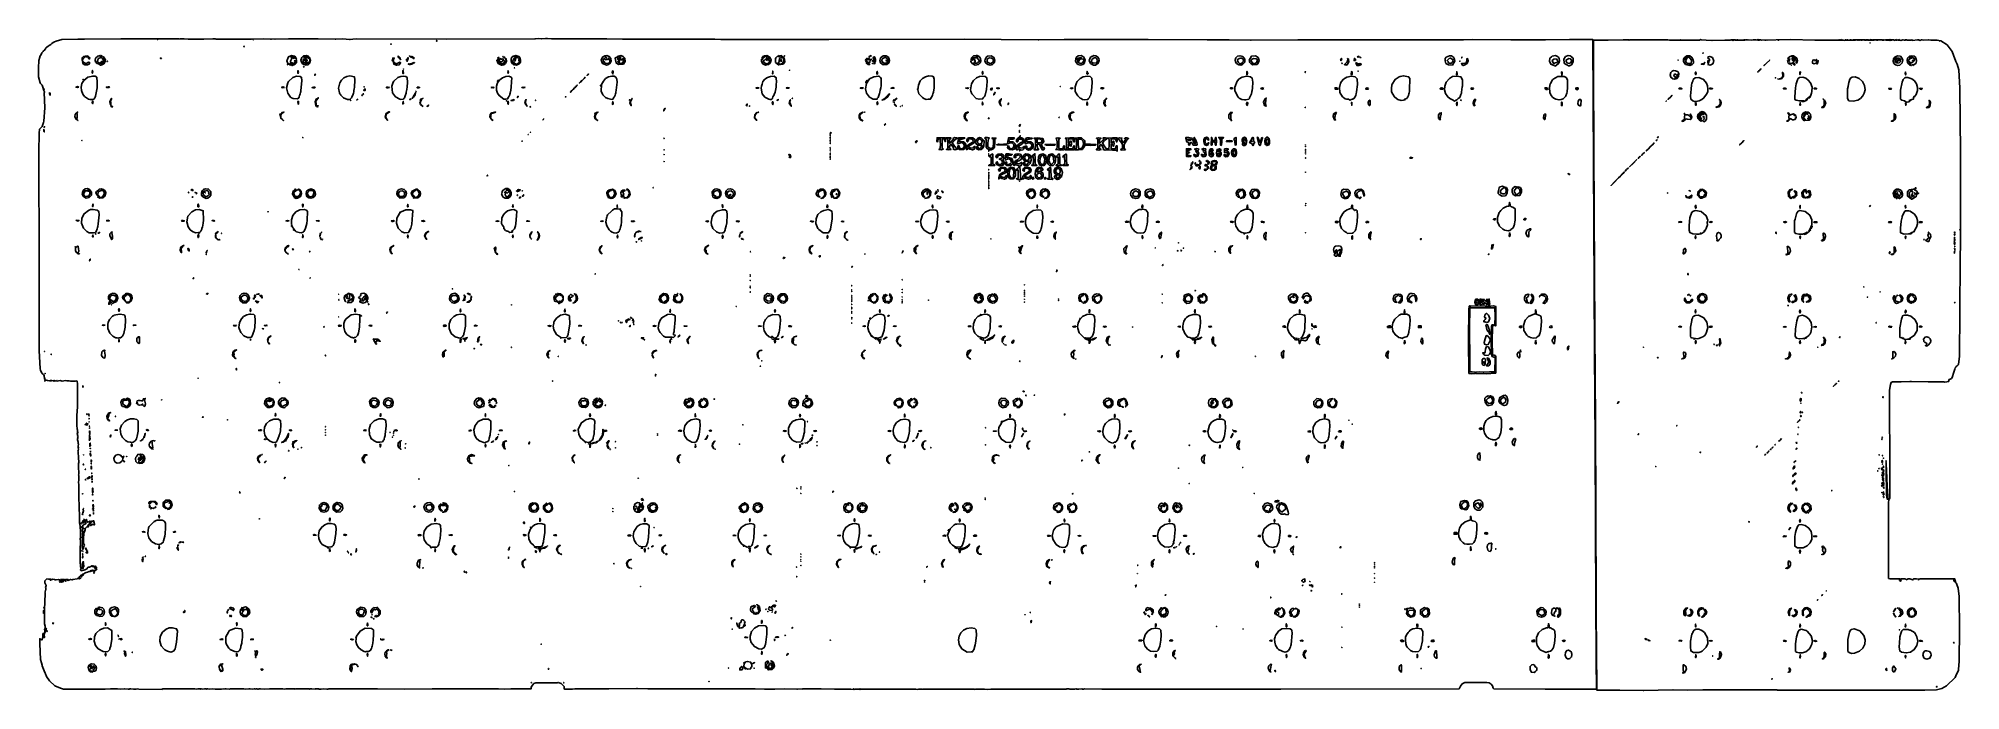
# Model space of a CAD drawing. Extents: x -33 to 316, y 14 to 132.
import ezdxf

# ---------------------------------------------------------------- set-up
doc = ezdxf.new("R2010")
doc.units = 0
doc.layers.add('Layer_1', color=7, linetype='CONTINUOUS')

msp = doc.modelspace()

# ---------------------------------------------------------------- linework, layer by layer
at = {"layer": 'Layer_1', "color": 7}
for points in [[(-21.651039, 13.97292), (-24.844144, 14.00772), (-28.005022, 14.01072), (-28.343689, 14.12075), (-29.423189, 14.53972), (-29.571355, 14.61572), (-30.541104, 15.48965), (-31.077052, 16.29338), (-31.274356, 16.78716), (-31.307286, 16.90542), (-31.494008, 17.34992), (-31.732104, 17.95411), (-31.836192, 18.25256), (-31.876502, 18.36813), (-32.006098, 18.76818), (-32.154589, 19.36076), (-32.301641, 22.18578), (-32.301859, 23.16931), (-32.143109, 23.08081), (-31.929648, 22.94786), (-31.829733, 22.953473), (-31.788768, 23.15266), (-31.724338, 23.45636), (-31.756238, 23.89037), (-31.793858, 23.93977), (-31.765998, 23.96127), (-31.621654, 24.13895), (-31.582854, 24.16555), (-31.519374, 23.99622), (-31.450044, 23.98592), (-31.436344, 24.10578), (-31.346474, 24.27433), (-31.262974, 24.42964), (-31.316334, 24.40894), (-31.380428, 24.369184), (-31.405184, 24.57827), (-31.432744, 24.87883), (-31.351344, 24.84103), (-31.23521, 24.72489), (-31.13669, 24.84738), (-31.075792, 25.006286), (-31.22143, 24.99153), (-31.356527, 24.970951), (-31.3168, 25.1242), (-31.317596, 25.40564), (-31.421493, 25.851001), (-31.4286, 28.37771), (-31.34278, 31.35296), (-31.27003, 31.40586), (-31.30835, 31.46806), (-31.37052, 31.51036), (-31.33011, 31.55266), (-31.2369, 31.92307), (-31.20305, 31.97597), (-31.21175, 32.11508), (-31.20735, 32.23088), (-31.21615, 32.36454), (-31.2664, 32.45334), (-31.22292, 32.62993), (-31.15653, 32.69343), (-31.11711, 32.76973), (-31.17996, 32.90731), (-31.24346, 33.00968), (-31.359005, 33.24598), (-31.365105, 33.31638), (-31.357505, 33.40378), (-31.392795, 33.47098), (-31.352985, 33.63379), (-31.031548, 33.99818), (-30.682298, 33.94448), (-30.28039, 33.92938), (-30.31214, 33.82639), (-30.35169, 33.71166), (-30.142807, 33.8659), (-30.036973, 33.9059), (-29.93114, 33.9149), (-29.621081, 33.852), (-29.504665, 33.8182), (-29.423145, 33.7923), (-29.334035, 33.8212), (-28.935875, 33.9023), (-28.633403, 33.80109), (-28.590393, 33.68184), (-28.562333, 33.74654), (-28.512545, 33.861228), (-28.16469, 33.89214), (-27.839799, 33.89714), (-27.804759, 33.76193), (-27.707429, 33.62672), (-27.682359, 33.7294), (-27.739349, 33.828), (-27.591279, 33.8942), (-27.401724, 33.8631), (-27.303474, 33.8823), (-27.200523, 33.8803), (-27.237613, 33.8132), (-27.201883, 33.66884), (-27.046491, 33.77103), (-26.716947, 33.893109), (-26.455724, 33.81493), (-26.420444, 33.80593), (-26.322214, 33.89853), (-25.539048, 33.96993), (-25.440818, 34.04013), (-25.409068, 34.04913), (-25.127227, 33.973599), (-24.89346, 34.12033), (-24.95202, 34.13893), (-25.03606, 34.15673), (-25.144054, 34.17893), (-25.281748, 34.136893), (-25.251947, 34.22093), (-25.118386, 34.28573), (-25.062796, 34.34283), (-24.978126, 34.44337), (-24.893456, 34.55414), (-24.855619, 34.635559), (-24.756206, 34.48384), (-24.682456, 34.3253), (-24.702626, 34.49795), (-24.628206, 34.77248), (-24.533616, 34.87437), (-24.507876, 34.70567), (-24.476126, 34.60647), (-24.406616, 34.70037), (-24.343116, 34.8295), (-24.080719, 35.06607), (-23.867889, 35.15057), (-23.613723, 35.23527), (-23.328059, 35.30347), (-23.094368, 35.34717), (-23.028098, 35.43787), (-23.025398, 35.55296), (-22.983868, 35.44895), (-22.942338, 35.34495), (-22.864698, 35.4633), (-22.787058, 35.58165), (-22.695778, 35.48365), (-22.604498, 35.38565), (-22.579978, 35.47935), (-22.519113, 35.547539), (-22.477447, 35.43395), (-22.445697, 35.40465), (-22.311089, 35.46475), (-22.067673, 35.61003), (-21.937036, 35.784796), (-21.986843, 35.8153), (-22.100999, 35.829), (-22.058669, 35.94523), (-21.989349, 36.07517), (-22.112571, 36.05027), (-22.139821, 36.10317), (-22.184091, 36.31484), (-22.223451, 36.13492), (-22.264731, 35.87034), (-22.279451, 36.04615), (-22.311841, 36.18737), (-22.341301, 36.22187), (-22.413311, 36.28337), (-22.462791, 36.28295), (-22.529225, 36.332163), (-22.543761, 36.21945), (-22.529372, 36.130693), (-22.566291, 36.20785), (-22.641351, 36.27135), (-22.766758, 36.22665), (-22.837988, 36.30075), (-22.858578, 36.37825), (-22.903768, 36.31475), (-23.041351, 36.24625), (-23.073101, 36.19175), (-23.157251, 36.15425), (-23.268975, 36.10445), (-23.332985, 36.08905), (-23.407475, 36.08605), (-23.464425, 36.10725), (-23.519175, 36.10325), (-23.845653, 35.763663), (-24.32902, 35.59374), (-24.603023, 35.51544), (-24.78387, 35.451615), (-24.894478, 35.55564), (-24.849448, 35.8624), (-24.807118, 35.955), (-24.851098, 36.06333), (-24.882848, 36.15213), (-24.943048, 37.18268), (-24.995658, 38.44684), (-24.971598, 38.50424), (-24.967098, 38.60084), (-24.972898, 38.78365), (-24.974598, 38.93536), (-24.955648, 39.70148), (-24.917078, 40.39998), (-24.890478, 40.88681), (-24.928168, 41.0244), (-24.946168, 41.1196), (-24.941068, 41.31347), (-24.910648, 41.42013), (-24.882708, 41.50063), (-24.905518, 41.74404), (-24.927288, 42.14621), (-24.936688, 42.30496), (-24.903178, 42.67088), (-24.913228, 42.73038), (-24.930748, 42.84615), (-24.936448, 42.98108), (-24.938548, 43.13795), (-24.982398, 43.55423), (-25.016438, 43.87133), (-25.038018, 43.98775), (-25.071158, 44.15419), (-25.069958, 44.35132), (-25.068158, 44.53718), (-25.092568, 45.59126), (-25.110598, 45.67716), (-25.103798, 45.79891), (-25.097698, 45.95766), (-25.140758, 46.3478), (-25.165678, 47.44847), (-25.187568, 48.45389), (-25.211998, 49.60747), (-25.224048, 51.16647), (-25.241948, 51.43397), (-25.252548, 51.49227), (-25.227588, 51.957), (-25.210788, 52.72893), (-25.223868, 52.76063), (-25.247328, 52.81303), (-25.224558, 53.01411), (-25.232258, 53.31166), (-25.256088, 54.08067), (-25.242808, 54.17277), (-25.248108, 54.88201), (-25.227678, 55.07114), (-25.219878, 55.14544), (-25.261228, 55.9151), (-25.358988, 56.99612), (-25.380158, 57.06872), (-25.327628, 57.28823), (-25.275488, 57.50192), (-25.326248, 57.76346), (-25.306078, 57.79836), (-25.231998, 57.84586), (-25.301488, 57.86606), (-25.319718, 57.90116), (-25.308428, 58.03971), (-25.296208, 58.44458), (-25.341388, 58.51868), (-25.335288, 58.58088), (-25.306028, 58.64438), (-25.314128, 58.77273), (-25.302898, 58.82563), (-25.339068, 58.92093), (-25.393518, 58.95243), (-25.419358, 59.04523), (-25.426158, 59.20214), (-25.434258, 59.42317), (-25.401248, 59.44417), (-25.376088, 59.56308), (-25.396608, 59.57708), (-25.442938, 59.58898), (-25.382758, 59.68778), (-25.345368, 59.77218), (-25.435928, 59.77918), (-25.431028, 59.82988), (-25.401298, 59.97921), (-25.443628, 60.01651), (-25.398188, 60.10811), (-25.433548, 60.19281), (-25.499946, 60.379165), (-25.396488, 60.50837), (-25.377388, 60.60727), (-25.461668, 60.58007), (-25.461671, 60.62437), (-25.469071, 60.76929), (-25.475371, 61.03097), (-25.494821, 61.1567), (-25.550861, 61.86556), (-25.586831, 62.53231), (-25.595931, 62.61821), (-25.549811, 63.62362), (-25.482091, 65.16499), (-25.472491, 69.39832), (-25.498761, 69.78991), (-25.589061, 69.86841), (-25.792642, 69.84701), (-26.725339, 69.86591), (-26.940129, 69.90101), (-27.04658, 69.89501), (-27.13207, 69.89801), (-27.384308, 69.92391), (-27.602614, 69.93851), (-27.928788, 69.90061), (-28.237614, 69.85551), (-28.385781, 69.90831), (-28.608031, 69.94511), (-28.914947, 69.90571), (-29.168947, 69.86341), (-29.422947, 69.90571), (-29.488947, 69.94801), (-29.528787, 69.90571), (-29.673127, 69.86341), (-29.821747, 69.92041), (-30.119408, 69.98351), (-30.428164, 69.953273), (-30.301371, 69.89401), (-30.219328, 69.878735), (-30.343701, 69.87021), (-30.513034, 69.91631), (-30.915201, 69.98131), (-31.327951, 70.07311), (-31.356521, 70.22723), (-31.414661, 70.22023), (-31.516009, 70.85387), (-31.639218, 71.03514), (-31.751289, 71.13494), (-31.793139, 71.17594), (-32.00529, 71.43416), (-32.06336, 71.59477), (-32.1477, 71.77987), (-32.21855, 72.10727), (-32.379681, 75.344985), (-32.416631, 91.22077), (-32.439101, 111.41377), (-32.42546, 114.792923), (-32.319176, 115.54127), (-32.257946, 115.61537), (-31.992452, 115.89092), (-31.856807, 116.00643), (-31.792647, 116.16856), (-31.604436, 116.75559), (-31.562746, 116.97446), (-31.405171, 119.39362), (-31.480361, 122.15143), (-31.422961, 122.20743), (-31.447981, 122.28933), (-31.56224, 122.56536), (-31.778897, 123.33665), (-31.878287, 123.50582), (-31.972667, 123.63213), (-32.156622, 123.83347), (-32.194662, 123.92237), (-32.498258, 125.00207), (-32.535208, 126.64957), (-32.469448, 127.9619), (-32.295393, 128.59903), (-32.259303, 128.70926), (-32.154004, 128.8929), (-32.054224, 129.03667), (-31.915444, 129.34198), (-31.835964, 129.44781), (-31.749844, 129.55365), (-31.730804, 129.59705), (-31.627469, 129.68585), (-31.497294, 129.80605), (-31.240221, 130.10395), (-31.209431, 130.22248), (-31.188261, 130.27328), (-31.116291, 130.31808), (-31.073961, 130.33678), (-31.031631, 130.36248), (-31.004521, 130.38728), (-30.763962, 130.55272), (-30.572471, 130.71447), (-30.302498, 130.90441), (-30.119634, 131.04102), (-29.835589, 131.2346), (-29.618607, 131.37394), (-29.314801, 131.4826), (-28.301128, 131.77473), (-25.376792, 131.83683), (-25.158461, 131.81733), (-24.255465, 131.83503), (-24.160765, 131.83303), (-17.606455, 131.88013), (-11.071464, 131.87513), (-9.251131, 131.87521), (-7.409631, 131.87321), (-7.145048, 131.89441), (-6.943316, 131.86821), (-6.906266, 131.87621), (-6.790498, 131.90911), (-6.097296, 131.87711), (-5.408088, 131.82301), (-5.301697, 131.82601), (-4.446201, 131.86861), (-4.355051, 131.86261), (-2.590191, 131.83791), (-2.515641, 131.84291), (-0.930063, 131.88411), (-0.660037, 131.89971), (-0.563237, 131.89071), (-0.484017, 131.88571), (-0.423987, 131.87671), (-0.392127, 131.86771), (-0.127652, 131.82431), (-0.094162, 131.82831), (3.758636, 131.84211), (3.836956, 131.84611), (6.000675, 131.84711), (6.126447, 131.84511), (8.240781, 131.90081), (10.340324, 131.86831), (10.368854, 131.86031), (12.820149, 131.88821), (18.220422, 131.88121), (21.279005, 131.83351), (21.391319, 131.83427), (22.642384, 131.87517), (23.893998, 131.78747), (23.994667, 131.78347), (24.496181, 131.86507), (25.229365, 131.87597), (41.468275, 131.87197), (57.492859, 131.91157), (57.611274, 131.92647), (58.077563, 131.96437), (58.614151, 131.91247), (58.723964, 131.92927), (59.413531, 131.97227), (59.794531, 131.94177), (60.514198, 131.90347), (61.661956, 131.89447), (62.348548, 131.89347), (70.547198, 131.87327), (73.362366, 131.85767), (75.881196, 131.83547), (77.066526, 131.83647), (82.633366, 131.84147), (87.205366, 131.84747), (87.501696, 131.84547), (87.798026, 131.84747), (88.400656, 131.82877), (88.922806, 131.84467), (89.028186, 131.86027), (90.157036, 131.82887), (91.230546, 131.78737), (91.364396, 131.79337), (95.799026, 131.78437), (95.851926, 131.78437), (96.967086, 131.79137), (97.066986, 131.79637), (108.329682, 131.79337), (108.446102, 131.79237), (110.680652, 131.78837), (110.812822, 131.79937), (135.425932, 131.81617), (142.080272, 131.78557), (148.767672, 131.72177), (148.872692, 131.71677), (153.462732, 131.75907), (168.704322, 131.75507), (179.418352, 131.70117), (179.501552, 131.70317), (183.392522, 131.74747), (187.270832, 131.67217), (187.366832, 131.67817), (195.865212, 131.72807), (204.405232, 131.70507), (210.797562, 131.70107), (223.920902, 131.71167), (225.910562, 131.74347), (227.498062, 131.76397), (234.503832, 131.75077), (240.599832, 131.71267), (240.793362, 131.70567), (245.111362, 131.76157), (249.346302, 131.81077), (249.619662, 87.0087), (249.683062, 75.11304), (249.765062, 58.77237), (249.847862, 43.23604), (249.915062, 30.38787), (249.976862, 19.20526), (249.990162, 14.07145), (249.966762, 13.98195), (240.732682, 14.00655), (231.404002, 14.05045), (231.286912, 14.18551), (231.171633, 14.616454), (230.942422, 14.89784), (230.546887, 15.161479), (230.110342, 15.19321), (226.436152, 15.19253), (226.130592, 15.18953), (225.666432, 14.94222), (225.358572, 14.51336), (225.100592, 14.06899), (192.763602, 13.98199), (177.883442, 13.98123), (171.209122, 13.99243), (171.133522, 13.98743), (171.007102, 13.98243), (170.880102, 13.99343), (165.741112, 13.99543), (165.645912, 13.98123), (165.564512, 13.98423), (165.490412, 14.00033), (164.008752, 13.97733), (163.786512, 13.98853), (163.585432, 13.96943), (162.707002, 13.98753), (161.267662, 13.99053), (160.294002, 13.98553), (157.158762, 14.03113), (157.012082, 14.01363), (156.794922, 14.02163), (156.679372, 14.03523), (156.161212, 13.97843), (155.689532, 14.01683), (155.666532, 14.06973), (155.609132, 14.02993), (155.383352, 13.98683), (154.981182, 13.98083), (154.684852, 13.96613), (154.502572, 14.02103), (154.347232, 14.03833), (154.039272, 14.04993), (153.965172, 14.04193), (153.869872, 13.99693), (152.451612, 14.00693), (152.294072, 13.98773), (148.345372, 13.99983), (148.244962, 14.00383), (145.679872, 13.99143), (145.560962, 13.98443), (145.493462, 13.94373), (145.473162, 13.97943), (145.338082, 14.00313), (145.180922, 13.98703), (144.503582, 13.98403), (143.424082, 13.98203), (142.852582, 13.98203), (141.815422, 13.97703), (141.540252, 13.98603), (140.810012, 13.97433), (140.272762, 13.99033), (140.251562, 14.02863), (140.206762, 13.99263), (139.597002, 13.96093), (139.006832, 13.99693), (138.984132, 14.02863), (138.916132, 13.98713), (138.471132, 13.99713), (138.418232, 13.99806), (137.456922, 14.00606), (137.412822, 13.98356), (137.317622, 13.96296), (137.180042, 13.99086), (136.357382, 14.00536), (136.264782, 14.00436), (135.555702, 13.98666), (133.956162, 13.97566), (133.859562, 13.98466), (130.681932, 13.98517), (130.637132, 13.94377), (130.617532, 13.98467), (129.166852, 13.97667), (129.007472, 13.98987), (128.714162, 14.01927), (128.458612, 13.98757), (128.340832, 13.96897), (128.205412, 13.98627), (128.005172, 14.00567), (127.827752, 13.98087), (127.808252, 13.94397), (127.739752, 13.98627), (127.083592, 13.99027), (126.829592, 13.95477), (126.575592, 13.98207), (126.289842, 13.98707), (125.707752, 13.98626), (124.585922, 13.96626), (124.145742, 13.98656), (123.957692, 13.97556), (123.928592, 13.98256), (123.883792, 14.00926), (123.029932, 13.97776), (122.832922, 13.99206), (122.483922, 13.97616), (121.040292, 13.98016), (120.881702, 13.98616), (120.239092, 13.97326), (119.717602, 13.98596), (119.093182, 13.97156), (119.039582, 13.99416), (118.997282, 13.98616), (118.919982, 13.97816), (118.770662, 13.98116), (118.607292, 13.97916), (118.200982, 13.97716), (118.056852, 13.98316), (117.948552, 13.99316), (117.558572, 13.98516), (117.044202, 14.01966), (116.610282, 13.98266), (116.513282, 13.94816), (116.308872, 13.98886), (115.713212, 13.98086), (115.525882, 13.99766), (115.488282, 13.99266), (115.309012, 13.96116), (114.806892, 13.99186), (114.489402, 13.99228), (113.461512, 13.96768), (113.154482, 13.98828), (113.094282, 13.98428), (113.046482, 13.96638), (111.875732, 13.96838), (111.841132, 13.97238), (109.409422, 14.03098), (106.911752, 14.03898), (106.119612, 14.05368), (106.043912, 14.02998), (106.006712, 14.00528), (102.687452, 14.03018), (101.032162, 13.97958), (100.938462, 13.96738), (99.164756, 14.01408), (97.429096, 14.03198), (95.672256, 14.03498), (85.988506, 14.04098), (77.976966, 14.02958), (76.082506, 14.09578), (75.944926, 14.08678), (70.917846, 14.04388), (65.530928, 14.03048), (64.759822, 14.04098), (64.370736, 14.02258), (64.350586, 13.98668), (64.279296, 14.03358), (64.210076, 14.02298), (64.148846, 14.01698), (64.051846, 14.02098), (63.896114, 14.00788), (62.85518, 14.01188), (62.83003, 14.13564), (62.78622, 14.47699), (62.349768, 14.98379), (62.271258, 15.04419), (61.739734, 15.21465), (61.556942, 15.15755), (59.890173, 15.11685), (58.122592, 15.16125), (57.680432, 15.169203), (57.305728, 15.01547), (56.873851, 14.45266), (56.802381, 14.32182), (56.816271, 14.1812), (56.809271, 14.02868), (54.449184, 14.04458), (54.246674, 14.02848), (54.035837, 14.03048), (53.973977, 14.04488), (53.288765, 14.04569), (53.154962, 14.03969), (52.062174, 14.02039), (50.90481, 14.03319), (48.99981, 14.03412), (47.115977, 14.03512), (45.50731, 14.03612), (43.898644, 14.03515), (39.726076, 14.03315), (39.528515, 14.02915), (38.903311, 14.03115), (38.856941, 14.03515), (33.893357, 14.01105), (28.954979, 14.03155), (28.876519, 14.03112), (20.079416, 14.03912), (19.997116, 14.02462), (19.736305, 14.00482), (19.133643, 14.02772), (18.748287, 13.99102), (18.388158, 14.02072), (18.271169, 14.02972), (18.051472, 14.04102), (17.957622, 14.03502), (17.736646, 14.02802), (17.691816, 14.07032), (17.677226, 14.02142), (17.063414, 14.05482), (16.90173, 14.04322), (16.708144, 14.04022), (16.650394, 14.03822), (16.572484, 13.98532), (16.494574, 14.03822), (16.434714, 14.03722), (15.686544, 14.05232), (15.558613, 14.03152), (15.221538, 14.03852), (15.194398, 14.03852), (14.138321, 14.02952), (14.048271, 14.02552), (13.921918, 14.03452), (13.884968, 14.03852), (13.510026, 14.0381), (13.427476, 14.0431), (12.370903, 14.0381), (12.317953, 14.0441), (12.021679, 14.0007), (11.749044, 14.0324), (11.727814, 14.0706), (11.682984, 14.0288), (11.46396, 14.0468), (11.37503, 14.0363), (10.988734, 14.0353), (10.968314, 14.0708), (10.902694, 14.0331), (9.428876, 14.0381), (9.368706, 14.03852), (8.546427, 13.98862), (7.745989, 14.03202), (7.544906, 14.07072), (7.407322, 14.02902), (7.400222, 13.98732), (7.308322, 14.03962), (7.283622, 14.03962), (7.161749, 13.98672), (6.986205, 14.03962), (6.963515, 14.03262), (6.916805, 14.00632), (6.729946, 14.05502), (6.624113, 14.06992), (6.729946, 14.03262), (6.335865, 13.99112), (5.862113, 14.02922), (5.761276, 14.07152), (5.607829, 14.02872), (5.044414, 13.99392), (4.634446, 14.03482), (4.707592, 14.056045), (4.613276, 14.04082), (2.267593, 14.03482), (2.125895, 14.02582), (1.517057, 14.05322), (1.479957, 14.02032), (1.440377, 14.02632), (1.297777, 14.03232), (0.691774, 14.00722), (-0.043394, 14.02582), (-0.487894, 14.02082), (-1.038228, 14.03962), (-1.429423, 14.01352), (-1.838269, 14.05252), (-1.930059, 14.03232), (-2.050768, 13.99252), (-2.202396, 14.03632), (-2.331895, 14.07002), (-2.441978, 14.03832), (-2.693479, 13.99762), (-2.964396, 14.02932), (-3.027896, 14.07002), (-3.091396, 14.02772), (-3.136226, 13.98542), (-3.154896, 14.02772), (-3.303063, 14.07002), (-3.454004, 14.03222), (-3.800756, 13.99552), (-4.198374, 14.03952), (-4.304207, 14.04552), (-7.621034, 14.03502), (-7.843313, 14.04402), (-8.84873, 14.03402), (-8.94398, 14.03202), (-9.967164, 14.04952), (-10.115331, 14.00072), (-10.106731, 13.95762), (-14.300597, 14.00902), (-14.62767, 14.02822), (-14.860106, 13.97512), (-14.913026, 13.97423), (-15.325776, 14.00913), (-15.806572, 14.04183), (-15.958251, 14.03163), (-16.091288, 14.02023), (-16.278276, 14.02523), (-16.91052, 14.02723), (-17.019128, 14.03783), (-17.611797, 14.00713), (-18.204445, 14.03783), (-18.299695, 14.03483), (-19.382019, 14.06853), (-19.434309, 14.11293), (-19.450819, 14.05833), (-20.436398, 14.00543), (-21.530671, 13.97493), (-21.650626, 13.97493)], [(-10.923523, 131.77403), (-11.028929, 131.79833), (-10.989519, 131.75533), (-10.923519, 131.77403)], [(4.824477, 130.52631), (4.760977, 130.58531), (4.697477, 130.50201), (4.760977, 130.44301), (4.824477, 130.52631)], [(6.465787, 131.78973), (6.415517, 131.81433), (6.348477, 131.74723), (6.465787, 131.78973)], [(9.69281, 131.81433), (9.5435, 131.83813), (9.60565, 131.79763), (9.69281, 131.81423)], [(31.452143, 130.97714), (31.409813, 131.01444), (31.367483, 130.92474), (31.409813, 130.88744), (31.452143, 130.97714)], [(39.749476, 131.52248), (39.712076, 131.62831), (39.655296, 131.44026), (39.749466, 131.52246)], [(258.49988, 13.74564), (254.26281, 13.82264), (250.06151, 13.83574), (250.06109, 15.8889), (250.03999, 19.2544), (249.97519, 29.7319), (249.88949, 46.4959), (249.80819, 62.54024), (249.72359, 78.85974), (249.55207, 111.58341), (249.47117, 126.18841), (249.46817, 131.6433), (252.12126, 131.6898), (254.84121, 131.7343), (254.91281, 131.7196), (255.55814, 131.7236), (255.65004, 131.713), (255.7797, 131.706), (255.842, 131.7166), (255.9197, 131.6711), (256.05169, 131.7134), (256.12019, 131.7557), (256.13819, 131.7164), (257.20461, 131.6969), (258.40117, 131.715), (260.64484, 131.71423), (261.09917, 131.69383), (261.38115, 131.70963), (261.46465, 131.72263), (262.53969, 131.72251), (262.64186, 131.72299), (262.97873, 131.70129), (263.26953, 131.68709), (263.66111, 131.67629), (264.07932, 131.66169), (264.12412, 131.67379), (264.20212, 131.69149), (264.70883, 131.68249), (265.06866, 131.66299), (265.49511, 131.63429), (265.65563, 131.66579), (265.84185, 131.68659), (265.89415, 131.67409), (265.95765, 131.62929), (266.02115, 131.66169), (268.57174, 131.65169), (268.68815, 131.68779), (268.86011, 131.75589), (269.00858, 131.71809), (269.92423, 131.67429), (270.9113, 131.62839), (271.001, 131.63039), (273.29202, 131.65959), (274.29418, 131.66664), (274.39268, 131.72799), (274.43748, 131.75269), (274.51178, 131.71809), (274.74533, 131.62899), (274.864293, 131.664178), (274.81593, 131.72449), (275.03818, 131.74579), (275.20795, 131.71909), (275.13203, 131.68206), (275.232991, 131.659628), (276.05418, 131.65139), (276.899005, 131.666128), (276.95873, 131.72429), (276.99453, 131.72229), (278.15624, 131.65089), (279.16823, 131.69499), (279.32948, 131.75579), (279.55109, 131.72049), (279.39442, 131.70499), (279.28932, 131.67659), (279.50338, 131.63919), (279.64377, 131.70289), (279.69217, 131.75579), (279.75817, 131.71319), (279.96336, 131.68409), (285.22994, 131.75829), (289.64319, 131.68979), (289.74249, 131.69055), (292.6912, 131.68655), (292.7897, 131.68855), (293.91131, 131.68355), (294.03831, 131.63235), (294.02471, 131.67015), (294.01211, 131.73445), (294.14992, 131.66885), (294.95606, 131.62945), (295.76039, 131.67175), (295.80019, 131.71405), (295.86619, 131.67175), (296.55411, 131.63795), (296.943575, 131.648325), (296.91394, 131.66095), (296.58586, 131.70575), (297.66536, 131.73725), (298.74486, 131.72485), (298.64966, 131.67315), (298.78724, 131.63555), (298.96716, 131.65755), (298.921458, 131.719375), (299.07299, 131.73725), (299.246876, 131.7134), (299.18941, 131.67185), (299.84558, 131.64035), (300.303508, 131.648488), (300.36416, 131.66075), (300.143679, 131.718175), (300.51233, 131.74065), (300.880529, 131.715025), (300.81924, 131.67185), (300.88274, 131.63705), (300.99916, 131.65755), (300.94626, 131.72045), (301.4331, 131.75065), (301.876854, 131.718913), (301.84585, 131.65875), (302.07415, 131.63445), (302.40146, 131.69445), (302.72349, 131.74735), (303.012551, 131.704363), (302.77719, 131.66475), (302.53377, 131.65775), (302.78777, 131.63315), (303.21111, 131.62915), (303.38044, 131.64955), (303.22081, 131.66345), (303.089298, 131.716525), (303.25591, 131.75685), (303.40158, 131.69335), (303.46508, 131.62985), (303.52858, 131.69335), (303.9077, 131.72975), (303.9871, 131.66695), (304.0708, 131.63055), (304.1877, 131.66745), (304.40697, 131.75635), (304.38577, 131.65915), (304.44927, 131.63485), (304.58685, 131.69205), (304.72443, 131.67655), (305.22185, 131.62505), (305.56052, 131.69285), (305.62272, 131.75065), (305.64932, 131.69835), (305.86233, 131.63295), (306.05024, 131.66795), (306.018775, 131.726413), (306.23844, 131.72615), (306.34237, 131.66845), (306.42087, 131.63295), (306.64343, 131.69075), (307.03521, 131.66575), (307.14104, 131.63295), (307.14804, 131.67235), (307.13744, 131.71805), (307.31736, 131.68645), (307.34086, 131.61355), (308.24871, 131.70875), (308.51128, 131.729688), (308.55965, 131.66745), (308.68565, 131.63075), (308.9321, 131.69355), (309.0349, 131.75705), (309.0742, 131.69355), (309.3822, 131.67865), (310.20013, 131.70815), (310.3037, 131.70315), (310.63943, 131.67285), (311.16638, 131.67485), (311.787185, 131.68545), (312.4748, 131.53765), (313.59238, 130.789935), (314.52363, 129.59498), (314.99013, 128.30684), (315.13471, 127.95188), (315.21251, 127.79457), (315.40937, 127.30381), (315.74756, 126.25368), (315.931245, 122.965811), (316.04119, 111.39468), (316.02009, 97.04368), (316.01509, 95.26568), (315.97399, 91.68851), (315.91199, 82.41751), (315.86709, 74.33184), (315.67193, 72.94947), (315.59313, 72.79635), (315.42379, 72.64353), (315.25446, 72.47876), (315.16976, 72.37317), (315.08506, 72.22771), (314.98586, 72.02699), (314.79242, 71.47434), (314.51047, 70.52943), (314.39085, 70.34652), (314.17445, 70.22766), (313.969464, 70.154874), (313.90118, 69.92917), (313.87858, 69.75984), (313.53991, 69.73284), (313.13144, 69.67704), (313.03634, 69.68924), (310.16293, 69.73394), (307.12234, 69.77364), (306.84214, 69.77764), (305.24262, 69.73304), (304.12078, 69.72064), (303.70901, 69.70404), (303.475068, 69.608806), (303.32628, 69.25957), (303.157899, 68.201226), (303.12934, 65.50585), (303.21044, 54.98601), (303.23904, 48.60426), (303.10193, 48.44551), (303.02073, 48.35021), (302.98223, 47.8528), (302.99913, 34.0875), (303.22396, 34.0144), (304.94624, 34.0114), (305.1025, 33.9737), (305.033223, 33.92525), (305.1649, 33.8828), (305.2497, 33.9428), (305.291, 34.0275), (305.95266, 34.0245), (306.08739, 33.91914), (306.23452, 33.84014), (306.4067, 33.92024), (306.486511, 34.023108), (306.83579, 34.02594), (307.22739, 33.90634), (307.35511, 33.84814), (307.503321, 33.88724), (307.45441, 33.92784), (307.55181, 33.98614), (308.07418, 34.00764), (308.47071, 33.94934), (308.42461, 33.92494), (308.35401, 33.88264), (308.45984, 33.84034), (308.56567, 33.92004), (308.64437, 34.02035), (309.86146, 34.02335), (312.99713, 34.00845), (315.01642, 33.97565), (315.08072, 33.67745), (315.20985, 33.30441), (315.29665, 33.13967), (315.35495, 32.96546), (315.63321, 32.30447), (315.796034, 30.80786), (315.82508, 24.88694), (315.802489, 19.02699), (315.69559, 17.65078), (315.64169, 17.45102), (315.2135, 16.41221), (315.04273, 16.12845), (313.51867, 14.61766), (312.636639, 14.142719), (311.67606, 13.87726), (309.574696, 13.814848), (296.33134, 13.81356), (282.83759, 13.81856), (282.70001, 13.85486), (282.3995, 13.84586), (272.70639, 13.86396), (272.64869, 13.86354), (269.4177, 13.85654), (269.28039, 13.86154), (266.59222, 13.82184), (263.90271, 13.89044), (263.84571, 13.89144), (261.21181, 13.81794), (258.58441, 13.75074), (258.49951, 13.74774)], [(265.25913, 131.71547), (265.30143, 131.73417), (265.34373, 131.68937), (265.30143, 131.67067), (265.25913, 131.71547)], [(269.39973, 129.34023), (269.36273, 129.37723), (269.28863, 129.30313), (269.32563, 129.26613), (269.39973, 129.34023)], [(274.60686, 131.74257), (274.68796, 131.73957), (274.63236, 131.71737), (274.60676, 131.74297)], [(275.47205, 131.74283), (275.62022, 131.74283), (275.54612, 131.72343), (275.47202, 131.74283)], [(276.72088, 131.74183), (276.82672, 131.74183), (276.77382, 131.72043), (276.72092, 131.74183)], [(277.14686, 131.74271), (277.22796, 131.73971), (277.17236, 131.71751), (277.14676, 131.74311)], [(277.37786, 131.74313), (277.50486, 131.74113), (277.42996, 131.72163), (277.37786, 131.74273)], [(278.479, 131.74513), (278.86, 131.74489), (278.65763, 131.72899), (278.447996, 131.733689), (278.479, 131.74519)], [(280.626, 131.67121), (280.5862, 131.71351), (280.5202, 131.67121), (280.56, 131.62891), (280.626, 131.67121)], [(280.753, 131.67121), (280.7343, 131.71351), (280.6895, 131.67121), (280.7082, 131.62891), (280.753, 131.67121)], [(280.96467, 131.67121), (280.94597, 131.71351), (280.90117, 131.67121), (280.91987, 131.62891), (280.96467, 131.67121)], [(283.02754, 131.65441), (282.94644, 131.65741), (282.97204, 131.63181), (283.02764, 131.65401)], [(293.54825, 131.65841), (293.35775, 131.65841), (293.45295, 131.64011), (293.54825, 131.65841)], [(294.25747, 131.71347), (294.33967, 131.75577), (294.448, 131.71347), (294.3658, 131.67117), (294.25747, 131.71347)], [(294.62788, 131.69917), (294.73372, 131.69917), (294.68082, 131.67777), (294.62792, 131.69917)], [(295.11472, 131.70017), (295.26288, 131.70017), (295.18878, 131.68077), (295.11468, 131.70017)], [(295.35813, 131.68737), (295.48513, 131.72237), (295.61213, 131.70597), (295.48513, 131.67097), (295.35813, 131.68737)], [(296.04686, 131.70037), (296.17386, 131.69837), (296.09896, 131.67887), (296.04686, 131.69997)], [(297.52839, 131.65641), (297.40139, 131.65841), (297.45349, 131.63731), (297.52839, 131.65681)], [(297.84509, 131.67441), (297.69692, 131.67441), (297.77102, 131.63131), (297.84512, 131.67441)], [(298.18375, 131.65791), (298.03559, 131.65791), (298.10969, 131.63851), (298.18379, 131.65791)], [(299.36922, 131.69937), (299.47505, 131.69937), (299.42215, 131.67797), (299.36925, 131.69937)], [(299.676, 131.16321), (299.6337, 131.20551), (299.5914, 131.16321), (299.6337, 131.12091), (299.676, 131.16321)], [(299.65497, 131.71367), (299.71347, 131.75597), (299.8243, 131.71367), (299.7658, 131.67137), (299.65497, 131.71367)], [(299.91955, 131.69937), (300.02538, 131.69937), (299.97248, 131.67797), (299.91958, 131.69937)], [(302.0468, 131.71367), (302.21613, 131.71367), (302.16323, 131.67197), (302.04681, 131.71367)], [(304.8408, 131.71367), (304.9678, 131.75237), (304.9466, 131.71367), (304.84077, 131.71367)], [(306.98821, 131.65391), (306.90711, 131.65691), (306.93271, 131.63131), (306.98831, 131.65351)], [(312.27987, 131.48512), (312.19877, 131.48812), (312.22437, 131.46252), (312.27997, 131.48472)], [(-24.591936, 127.99889), (-24.615636, 127.97519), (-24.563036, 127.92299), (-24.591936, 127.99889)], [(-24.512522, 128.16094), (-24.431442, 128.27077), (-24.325978, 128.38913), (-24.195392, 128.51293), (-24.08919, 128.64212), (-24.05697, 128.76456), (-23.896947, 128.62546), (-23.811337, 128.58036), (-23.751367, 128.64486), (-23.680317, 128.77078), (-23.641237, 128.82978), (-24.342968, 128.71597), (-24.527864, 128.51683), (-24.602164, 128.31632), (-24.576014, 128.07233), (-24.512514, 128.16093)], [(-23.631685, 127.18928), (-23.292594, 127.370005), (-23.255049, 127.63839), (-23.427071, 127.67039), (-23.893692, 127.43747), (-24.192461, 127.524145), (-24.393076, 127.73538), (-24.481856, 127.86064), (-24.518146, 127.68), (-24.470196, 127.55927), (-24.396116, 127.35514), (-24.113881, 127.163284), (-23.631695, 127.18928)], [(-24.258522, 128.66498), (-24.213692, 128.70728), (-24.195022, 128.66498), (-24.239852, 128.62268), (-24.258522, 128.66498)], [(-23.27204, 128.27339), (-23.22506, 128.42691), (-23.26334, 128.52281), (-23.417802, 128.64439), (-23.538384, 128.764826), (-23.519273, 128.58479), (-23.37818, 128.29296), (-23.272039, 128.27338)], [(-22.658326, 125.92732), (-22.732406, 126.16739), (-22.819186, 125.94161), (-22.790086, 125.68673), (-22.701993, 125.697154), (-22.658328, 125.92732)], [(-21.011247, 127.16235), (-20.651951, 127.3874), (-20.431732, 127.78831), (-20.363852, 128.09106), (-20.722958, 128.65861), (-20.62002, 128.4287), (-20.55788, 128.15694), (-20.60551, 128.10404), (-20.53848, 128.06174), (-20.53368, 127.79685), (-20.60188, 127.89722), (-20.732125, 128.12227), (-20.837002, 128.22047), (-20.808662, 128.06856), (-20.845092, 127.76164), (-20.869682, 127.60663), (-20.829512, 127.64893), (-20.782652, 127.69123), (-20.759112, 127.63043), (-20.735112, 127.55393), (-20.832742, 127.4363), (-20.991803, 127.30118), (-21.068383, 127.26788), (-21.104783, 127.31008), (-21.084843, 127.81824), (-21.156303, 127.74414), (-21.250223, 127.61794), (-21.257723, 127.52724), (-21.289303, 127.44034), (-21.77125, 127.68748), (-21.82012, 127.8941), (-21.77315, 128.10347), (-21.646556, 128.3528), (-21.221104, 128.49718), (-21.131635, 128.538536), (-21.284604, 128.65163), (-21.369274, 128.74143), (-21.335664, 128.89658), (-21.536748, 128.85038), (-21.766385, 128.78728), (-22.179948, 128.37416), (-22.240848, 127.96746), (-22.185971, 127.68429), (-22.081431, 127.70172), (-21.956378, 127.70972), (-21.964478, 127.66462), (-22.086948, 127.54965), (-21.974947, 127.43806), (-21.887887, 127.45196), (-21.70797, 127.46096), (-21.464553, 127.27717), (-21.316387, 127.12736), (-21.228817, 127.10396), (-21.011274, 127.16196)], [(-20.914519, 128.67554), (-21.199939, 128.86326), (-21.252859, 128.79726), (-21.001265, 128.68461), (-20.956525, 128.66741), (-20.935355, 128.62261), (-20.914515, 128.67551)], [(-20.895298, 128.38669), (-20.988912, 128.408778), (-20.948978, 128.31019), (-20.852968, 128.28739), (-20.895298, 128.38669)], [(-20.004222, 127.81853), (-20.020392, 127.86083), (-20.088892, 127.81853), (-20.072722, 127.77623), (-20.004222, 127.81853)], [(-10.203856, 128.34259), (-10.330856, 128.41989), (-10.454087, 128.40264), (-10.362606, 128.32749), (-10.203856, 128.34249)], [(13.681402, 127.15875), (13.993932, 127.33316), (14.202995, 127.47968), (14.248815, 127.54498), (14.274165, 127.79874), (14.27353, 128.03825), (14.22248, 128.01735), (14.17556, 127.94535), (14.15621, 127.83547), (14.0756, 127.62534), (13.903909, 127.54944), (13.738606, 127.43254), (13.629809, 127.45854), (13.47845, 127.52204), (13.151688, 127.66535), (13.154388, 127.87447), (13.272926, 128.08141), (13.410783, 128.361114), (13.275926, 128.58381), (13.296496, 128.63671), (13.418099, 128.79453), (13.460429, 128.81323), (13.502759, 128.67198), (13.584079, 128.48726), (13.869845, 128.34071), (13.806015, 128.40731), (13.654225, 128.5196), (13.588009, 128.630294), (13.652225, 128.62164), (13.822181, 128.61564), (14.011428, 128.57954), (14.095344, 128.448618), (14.025088, 128.45856), (13.974688, 128.45656), (14.076821, 128.35073), (14.188416, 128.26423), (14.246476, 128.25173), (13.940855, 128.73196), (13.35126, 128.891599), (12.78673, 128.62643), (12.517223, 127.93631), (12.721711, 127.428869), (13.1656, 127.15254), (13.333006, 127.179243), (13.1853, 127.29206), (13.037134, 127.3929), (13.316309, 127.3889), (13.452381, 127.3524), (13.6298, 127.3101), (13.6298, 127.2267), (13.499274, 127.1844), (13.429084, 127.06464), (13.494344, 127.06664), (13.68139, 127.15954)], [(12.656143, 127.22566), (12.613813, 127.26796), (12.571483, 127.22566), (12.613813, 127.18336), (12.656143, 127.22566)], [(13.968277, 127.71523), (13.925947, 127.75503), (13.883617, 127.68903), (13.925947, 127.64923), (13.968277, 127.71523)], [(13.951721, 128.01849), (13.908481, 127.93959), (13.959471, 127.93942), (13.951671, 128.01842)], [(14.608925, 125.81072), (14.518885, 126.14619), (14.529235, 125.62751), (14.608915, 125.81072)], [(15.600101, 127.33858), (15.547591, 127.46831), (15.520581, 127.54641), (15.500891, 127.66009), (15.466041, 128.14422), (15.557971, 128.21382), (15.619301, 128.25832), (15.708791, 128.29462), (15.727921, 128.13996), (15.77815, 127.946763), (15.905835, 127.90304), (16.074923, 127.85384), (16.169633, 127.92424), (16.169633, 128.08953), (16.093983, 128.08653), (15.841744, 128.02473), (15.832144, 128.24127), (15.94953, 128.20767), (16.0455, 128.140845), (16.085183, 128.22717), (16.021493, 128.28357), (15.957993, 128.34357), (15.935533, 128.46215), (16.062622, 128.52495), (16.236147, 128.49045), (16.582569, 128.34374), (16.485709, 128.45295), (16.468859, 128.56633), (16.393729, 128.77526), (16.018816, 128.904395), (15.559344, 128.83466), (15.215749, 128.512073), (15.069445, 128.00842), (15.140454, 127.658743), (15.298359, 127.50024), (15.358269, 127.39318), (15.551897, 127.22525), (15.600127, 127.33815)], [(15.560201, 128.57323), (15.863515, 128.64663), (15.718579, 128.56173), (15.560201, 128.57333)], [(15.66181, 126.79782), (15.59831, 126.86002), (15.56303, 126.78822), (15.66181, 126.79822)], [(16.000277, 127.44559), (16.113607, 127.61448), (16.19515, 127.755286), (16.033387, 127.72963), (15.820361, 127.68423), (15.746281, 127.63043), (15.788611, 127.56423), (15.830941, 127.60903), (15.873271, 127.62773), (15.915601, 127.49823), (15.957931, 127.3949), (16.000261, 127.4455)], [(16.370796, 127.21355), (16.656546, 127.47943), (16.80481, 127.95631), (16.634909, 128.5379), (16.656639, 128.36856), (16.685409, 127.73356), (16.593139, 127.67006), (16.524869, 127.57556), (16.381223, 127.35254), (16.322913, 127.44784), (16.265053, 127.49444), (16.12747, 127.43094), (15.979303, 127.31816), (15.84172, 127.23826), (15.746675, 127.202068), (15.82055, 127.12692), (16.370786, 127.21362)], [(15.928158, 128.66073), (15.955018, 128.76122), (16.032048, 128.68092), (16.005442, 128.58478), (15.928157, 128.66072)], [(16.487626, 127.72633), (16.407046, 127.64183), (16.468936, 127.65413), (16.487626, 127.72643)], [(17.69381, 125.38414), (17.648319, 125.508378), (17.558813, 125.42584), (17.567213, 125.27808), (17.693828, 125.38415)], [(31.835128, 128.03309), (31.931018, 128.28547), (32.002468, 128.4204), (31.713175, 128.3983), (31.637355, 127.92265), (31.743812, 127.871728), (31.835119, 128.0331)], [(32.88886, 127.21755), (33.077531, 127.40846), (33.162981, 127.52291), (33.073031, 127.61281), (32.983081, 127.70271), (32.884351, 127.59739), (32.397979, 127.38971), (32.036397, 127.5435), (31.886601, 127.70696), (31.867221, 127.54098), (31.943741, 127.28958), (32.416548, 127.123353), (32.888841, 127.21748)], [(33.033526, 128.43059), (32.892175, 128.62095), (32.738175, 128.74963), (32.647597, 128.694283), (32.817395, 128.46045), (33.059444, 128.31086), (33.033524, 128.43059)], [(33.18781, 128.25199), (33.12431, 128.24159), (33.06081, 128.14659), (33.12431, 128.15699), (33.18781, 128.25199)], [(33.658992, 125.6064), (33.633152, 126.12429), (33.543762, 126.11829), (33.553812, 125.6066), (33.658993, 125.60599)], [(33.69581, 126.39768), (33.65348, 126.44248), (33.61115, 126.42378), (33.65348, 126.37898), (33.69581, 126.39768)], [(34.231847, 128.20989), (34.210497, 128.15699), (34.231847, 128.10409), (34.231847, 128.20992)], [(34.3895, 128.02555), (34.499401, 128.33738), (34.492901, 128.49585), (34.457621, 128.44255), (34.372951, 128.33635), (34.288281, 128.1145), (34.240771, 127.94553), (34.245971, 127.88203), (34.339113, 127.833049), (34.389528, 128.02556)], [(34.700799, 127.34139), (34.550384, 127.35599), (34.564844, 127.30819), (34.700799, 127.34139)], [(35.341035, 128.61204), (35.257855, 128.69064), (35.135139, 128.65724), (35.046739, 128.70174), (34.748238, 128.78744), (34.783908, 128.75034), (34.953241, 128.64519), (35.159097, 128.537523), (35.341027, 128.61209)], [(34.96581, 127.37206), (34.7797, 127.32766), (34.784201, 127.217821), (34.885609, 127.26306), (34.965809, 127.37208)], [(35.3814, 127.41619), (35.548625, 127.52203), (35.681785, 127.58133), (35.584045, 127.64063), (35.413539, 127.57923), (35.198969, 127.43332), (35.007969, 127.32965), (35.153062, 127.31045), (35.381404, 127.41628)], [(35.556643, 128.36859), (35.610793, 128.44449), (35.534033, 128.52849), (35.424658, 128.468673), (35.450463, 128.31425), (35.508663, 128.30365), (35.556643, 128.36855)], [(51.539309, 127.15615), (51.592589, 127.25703), (51.6124, 127.349934), (51.503039, 127.35583), (51.266497, 127.47781), (51.017027, 127.60632), (50.967817, 127.65962), (50.882177, 127.76642), (50.839097, 127.89943), (50.755467, 128.2413), (50.586811, 128.02375), (50.845612, 127.42482), (51.412311, 127.12634), (51.539311, 127.15614)], [(50.890394, 128.43869), (50.964017, 128.547396), (50.872564, 128.57265), (50.763785, 128.46387), (50.781536, 128.373064), (50.890399, 128.43867)], [(51.572692, 127.79363), (51.722641, 128.03375), (51.727341, 128.1725), (51.697231, 128.249), (51.469346, 128.2069), (51.336835, 128.2862), (51.13692, 128.3284), (51.19793, 128.2618), (51.21101, 128.1996), (51.11576, 128.2419), (50.859635, 128.2389), (50.941805, 128.07783), (51.052261, 127.92209), (51.159724, 127.76575), (51.360808, 127.70825), (51.572677, 127.79405)], [(51.118821, 127.29664), (51.128966, 127.398129), (51.235889, 127.37394), (51.229489, 127.27173), (51.118775, 127.29663)], [(51.893843, 127.20178), (52.163392, 127.43084), (52.344455, 127.83135), (52.282615, 128.32635), (52.148985, 128.11468), (51.994985, 127.90302), (51.941475, 127.83802), (52.028845, 127.81982), (52.237806, 127.70802), (51.96874, 127.39599), (52.01344, 127.5559), (52.047416, 127.720384), (51.95285, 127.65962), (51.831967, 127.56432), (51.729808, 127.47962), (51.749488, 127.39492), (51.729808, 127.24675), (51.645138, 127.18045), (51.893838, 127.20175)], [(51.729809, 128.66494), (51.711139, 128.70724), (51.666309, 128.66494), (51.684979, 128.62264), (51.729809, 128.66494)], [(52.085701, 128.46389), (51.868256, 128.61458), (51.906436, 128.48867), (52.085705, 128.46387)], [(52.682309, 125.87102), (52.629389, 126.11443), (52.576469, 125.87102), (52.629389, 125.6276), (52.682309, 125.87102)], [(53.940799, 127.27768), (54.008749, 127.37088), (53.771369, 127.50164), (53.52493, 127.73037), (53.46789, 127.92417), (53.709356, 128.40381), (53.985483, 128.51792), (54.135462, 128.594569), (54.010333, 128.71894), (53.900804, 128.70834), (53.889183, 128.62457), (53.828834, 128.69224), (53.969055, 128.80894), (54.11894, 128.76264), (54.20497, 128.70734), (54.2698, 128.68964), (54.2955, 128.60494), (54.25317, 128.53794), (54.18514, 128.49644), (54.379814, 128.48164), (54.621089, 128.414058), (54.582942, 127.95238), (54.601892, 127.87778), (54.669682, 128.093), (54.731529, 128.276396), (54.798815, 128.1577), (54.66177, 127.54292), (54.163972, 127.2215), (53.994639, 127.1622), (54.150844, 127.1492), (54.673136, 127.38482), (54.85892, 127.695313), (54.907084, 128.050858), (54.820521, 128.398434), (54.602126, 128.68502), (54.024611, 128.88445), (53.423291, 128.695), (53.336241, 128.56821), (53.267051, 128.40727), (53.205771, 128.29028), (53.192701, 127.9971), (53.209281, 127.903), (53.280601, 127.61615), (53.383297, 127.45193), (53.474997, 127.35603), (53.476097, 127.38073), (53.423177, 127.46113), (53.539594, 127.47013), (53.645791, 127.35938), (53.620101, 127.23509), (53.751639, 127.16869), (53.940835, 127.27764)], [(53.976126, 128.21345), (53.707898, 128.33161), (53.856716, 128.03384), (53.982703, 128.052016), (53.976126, 128.21345)], [(53.846476, 126.63302), (53.804146, 126.67532), (53.761816, 126.63302), (53.804146, 126.59072), (53.846476, 126.63302)], [(53.907741, 127.94889), (53.842861, 127.96419), (53.827541, 127.89929), (53.892421, 127.88399), (53.907741, 127.94889)], [(54.185143, 128.34289), (54.119443, 128.38479), (54.079603, 128.36819), (54.185136, 128.34299)], [(54.417776, 127.43759), (54.377936, 127.47989), (54.311936, 127.43759), (54.351766, 127.39529), (54.417766, 127.43759)], [(67.229211, 125.52178), (67.213221, 125.53778), (67.139141, 125.46368), (67.229211, 125.52178)], [(70.735032, 127.18678), (71.093622, 127.40218), (71.307743, 127.860818), (71.256331, 128.326525), (70.979625, 128.696779), (70.517863, 128.86906), (70.271809, 128.81826), (70.178629, 128.79636), (69.756409, 128.60432), (69.536264, 128.043111), (69.746909, 127.45605), (70.335321, 127.17105), (70.491988, 127.14735), (70.735042, 127.18675)], [(70.262508, 127.49137), (69.999102, 127.78373), (69.957162, 127.86063), (69.892886, 127.989221), (69.998172, 128.25297), (70.123182, 128.403333), (70.124977, 128.29007), (70.294712, 128.11418), (70.584763, 128.17678), (70.816692, 128.26398), (70.980062, 128.16354), (71.090152, 127.97108), (71.108352, 127.79998), (71.082152, 127.67893), (71.092015, 127.608643), (71.008052, 127.68093), (70.950352, 127.60683), (70.949352, 127.45867), (70.654382, 127.45767), (70.262929, 127.49197)], [(69.961366, 127.46557), (69.933146, 127.53757), (69.983236, 127.53157), (70.011456, 127.45957), (69.961366, 127.46557)], [(70.374006, 128.48452), (70.374263, 128.642388), (70.478061, 128.51182), (70.486961, 128.43002), (70.433721, 128.38322), (70.373961, 128.48454)], [(70.843312, 128.36864), (70.859512, 128.41094), (70.928012, 128.36864), (70.911812, 128.32634), (70.843312, 128.36864)], [(71.695662, 125.78989), (71.663571, 126.05961), (71.556832, 126.07751), (71.522932, 125.81433), (71.640902, 125.54424), (71.695602, 125.78989)], [(73.549222, 127.29076), (73.859056, 127.795824), (73.779122, 128.41773), (73.50295, 128.715866), (73.107722, 128.86752), (72.600142, 128.78822), (72.561742, 128.76832), (72.326342, 128.60057), (72.078982, 128.43739), (72.076982, 128.41309), (72.102882, 128.11082), (72.222658, 127.536133), (72.653452, 127.2218), (73.549032, 127.2908)], [(72.587862, 128.09731), (72.498762, 128.31786), (72.557462, 128.49563), (72.639262, 128.61533), (72.746272, 128.69273), (72.848862, 128.71913), (72.896362, 128.69613), (72.981062, 128.58034), (73.061992, 128.489708), (72.992262, 128.38778), (72.844092, 128.37398), (72.768792, 128.38098), (72.742692, 128.25249), (72.790792, 128.15719), (72.811692, 128.09369), (72.587932, 128.09769)], [(72.832972, 127.48132), (72.515472, 127.74038), (72.578972, 127.74938), (72.642472, 127.81418), (72.684772, 127.90338), (72.811772, 127.97748), (72.983282, 128.12781), (73.042282, 128.29186), (73.061282, 128.35066), (73.108182, 128.21703), (73.16658, 128.094299), (73.309262, 128.096), (73.436262, 128.1198), (73.450362, 128.29618), (73.514462, 128.37858), (73.634018, 128.319834), (73.614832, 128.15281), (73.615832, 127.99509), (73.531232, 127.73401), (73.404202, 127.53742), (73.289092, 127.49452), (73.158592, 127.44162), (72.832732, 127.48172)], [(72.822972, 127.7442), (72.772072, 127.88352), (72.764072, 127.60661), (72.822572, 127.7442)], [(73.573632, 127.6938), (73.615932, 127.7125), (73.658232, 127.6677), (73.615932, 127.649), (73.573632, 127.6938)], [(99.864822, 127.27856), (100.21554, 127.57748), (100.315789, 128.107425), (100.07994, 128.59231), (99.535832, 128.87664), (99.361592, 128.74964), (99.203092, 128.62264), (99.021622, 128.54344), (98.766432, 128.3866), (98.601142, 128.24353), (98.580142, 128.12756), (98.616442, 127.77779), (98.829062, 127.36831), (99.330262, 127.152478), (99.864822, 127.27851)], [(98.958642, 128.63321), (99.017642, 128.70731), (99.122012, 128.74961), (99.251512, 128.79191), (99.354842, 128.83791), (99.160293, 128.85107), (98.841432, 128.67079), (98.677582, 128.49126), (98.827722, 128.51246), (98.958682, 128.63315)], [(98.789162, 128.26276), (98.856562, 128.32626), (98.846562, 128.26276), (98.779162, 128.19926), (98.789162, 128.26276)], [(99.481802, 127.37376), (99.360212, 127.43746), (98.973252, 127.69234), (98.956052, 127.85336), (98.978652, 127.97705), (99.090982, 127.95585), (99.142582, 128.02845), (99.326902, 128.21347), (99.587452, 128.19937), (99.732892, 128.17627), (99.827992, 128.06893), (99.932292, 128.00973), (99.999992, 128.06913), (100.11598, 127.77589), (99.820512, 127.45711), (99.758212, 127.40971), (99.634242, 127.37191), (99.481822, 127.37391)], [(99.651142, 127.95905), (99.534722, 128.07546), (99.418302, 128.17809), (99.520932, 128.06168), (99.651142, 127.95905)], [(99.458142, 128.6001), (99.471242, 128.6636), (99.566442, 128.6014), (99.458112, 128.6004)], [(99.778142, 128.23006), (99.555522, 128.4533), (99.651922, 128.3888), (99.774122, 128.3461), (99.895502, 128.2836), (99.909518, 128.203558), (99.778132, 128.23)], [(99.905142, 128.5143), (99.947442, 128.5803), (99.989742, 128.5405), (99.947442, 128.4745), (99.905142, 128.5143)], [(100.01118, 128.32596), (100.02388, 128.43708), (100.08378, 128.39508), (100.01118, 128.32598)], [(100.67282, 125.5852), (100.62662, 126.05367), (100.57112, 125.5856), (100.67287, 125.58522)], [(102.46849, 127.30325), (102.714145, 127.504024), (102.82318, 127.78375), (102.69761, 128.46063), (102.479248, 128.687088), (102.4028, 128.66495), (102.4663, 128.62265), (102.5298, 128.53795), (102.5933, 128.45325), (102.6568, 128.38975), (102.5933, 128.32625), (102.5298, 128.26275), (102.5978, 128.19925), (102.6424, 128.13815), (102.6574, 127.943), (102.634, 127.74705), (102.5721, 127.58385), (102.36276, 127.43345), (102.03848, 127.30302), (101.97668, 127.31462), (101.86223, 127.29802), (101.72206, 127.22892), (101.71506, 127.25362), (101.74406, 127.43725), (101.64245, 127.39565), (101.54255, 127.41195), (101.72349, 127.64887), (101.821305, 127.714723), (101.80989, 127.94709), (101.85649, 128.24706), (101.93719, 128.40533), (102.19572, 128.53787), (102.21822, 128.60137), (102.27722, 128.66487), (102.36052, 128.72837), (102.27582, 128.79187), (102.19112, 128.83417), (102.10392, 128.87647), (102.03992, 128.83897), (101.81364, 128.67074), (101.59864, 128.68574), (101.49753, 128.74944), (101.1737, 128.43194), (101.1102, 128.2651), (101.1346, 127.63306), (101.70421, 127.16897), (102.4684, 127.30308)], [(101.80661, 128.81836), (101.80461, 128.85376), (101.59832, 128.78416), (101.80646, 128.81836)], [(102.19114, 128.0053), (102.21684, 128.09), (102.17974, 128.157), (102.05045, 128.01552), (102.1912, 128.00542)], [(102.31794, 127.83683), (102.09178, 127.90563), (102.10658, 127.81743), (102.31789, 127.83683)], [(102.4795, 128.50669), (102.3872, 128.58029), (102.28092, 128.44861), (102.47946, 128.50671)], [(102.46109, 127.58793), (102.44449, 127.62773), (102.40269, 127.56203), (102.46119, 127.58793)], [(102.82614, 128.81336), (102.78384, 128.87686), (102.74154, 128.81336), (102.78384, 128.74986), (102.82614, 128.81336)], [(103.7363, 126.20968), (103.7201, 126.25198), (103.6516, 126.20968), (103.6678, 126.16738), (103.7363, 126.20968)], [(117.55814, 128.12495), (117.49464, 128.15695), (117.43114, 128.01958), (117.49464, 127.98758), (117.55814, 128.12495)], [(118.2776, 127.63913), (118.2429, 127.68073), (118.2656, 127.75563), (118.3278, 127.9821), (118.3114, 128.15356), (118.1045, 128.14456), (117.87726, 128.08286), (117.76961, 128.11456), (117.83311, 128.19926), (117.892998, 128.256516), (117.79051, 128.35401), (117.65841, 128.36161), (117.69014, 128.27921), (117.70304, 128.20991), (117.53777, 127.73977), (117.72566, 127.71837), (117.89666, 127.65577), (117.95886, 127.62147), (118.04706, 127.60307), (118.27768, 127.63887)], [(118.20365, 127.29088), (118.08676, 127.45589), (117.92046, 127.55998), (117.60029, 127.55098), (117.962, 127.25105), (118.157743, 127.194475), (118.20365, 127.29135)], [(118.14022, 128.47799), (118.04902, 128.40429), (118.12092, 128.40629), (118.14012, 128.47769)], [(118.25149, 128.69894), (118.24129, 128.78254), (118.13346, 128.70234), (118.14366, 128.61874), (118.25149, 128.69894)], [(118.56358, 128.80276), (118.32825, 128.85346), (118.36245, 128.79056), (118.56356, 128.80276)], [(118.49723, 128.20849), (118.44713, 128.21449), (118.52543, 128.13619), (118.49723, 128.20819)], [(119.15822, 127.61913), (119.24682, 127.84138), (119.27102, 128.15722), (119.15139, 128.51705), (119.00509, 128.68638), (118.91859, 128.58708), (118.86879, 128.41774), (119.03959, 128.0026), (118.86357, 127.9667), (118.66749, 127.9078), (118.76379, 127.8711), (118.963183, 127.8125), (119.0284, 127.62388), (119.040421, 127.527139), (119.15817, 127.61888)], [(118.74327, 127.43759), (118.72457, 127.47989), (118.67977, 127.43759), (118.69847, 127.39529), (118.74327, 127.43759)], [(119.16662, 127.41619), (119.18532, 127.47819), (119.01598, 127.41749), (118.995138, 127.35414), (119.16664, 127.41649)], [(119.63247, 125.76519), (119.56897, 126.04036), (119.50547, 125.79342), (119.53367, 125.51825), (119.610258, 125.519305), (119.63247, 125.76519)], [(121.30464, 127.22405), (121.701858, 127.544698), (121.83287, 127.99688), (121.653994, 128.507563), (121.21867, 128.83475), (120.631178, 128.808673), (120.15011, 128.44349), (120.03464, 127.98745), (120.15387, 127.54957), (120.68439, 127.19974), (121.30464, 127.22404)], [(120.8205, 127.47876), (120.509344, 127.647606), (120.39447, 127.98926), (120.48967, 128.27132), (120.85731, 128.45332), (120.94471, 128.49562), (121.00821, 128.53792), (121.07171, 128.49952), (121.28218, 128.40712), (121.45501, 128.30782), (121.47671, 128.18132), (121.484424, 127.791446), (121.25084, 127.4974), (120.82039, 127.4787)], [(121.28347, 127.99612), (121.23697, 128.08502), (121.21867, 127.94955), (121.26627, 127.866424), (121.28357, 127.99605)], [(137.94264, 127.27524), (138.23545, 127.56068), (138.359574, 127.94085), (138.283889, 128.341693), (138.045287, 128.676756), (137.68066, 128.85959), (137.517929, 128.858635), (137.66236, 128.75175), (137.83579, 128.64876), (137.32192, 128.81071), (137.04184, 128.79191), (136.683779, 128.459139), (136.61335, 128.15375), (136.59375, 128.05192), (136.56441, 127.791754), (136.77306, 127.4462), (137.337335, 127.155665), (137.94259, 127.27523)], [(137.31192, 127.49951), (137.10606, 127.5998), (137.22272, 127.70851), (137.342981, 127.748626), (137.357944, 127.90356), (137.13022, 128.22989), (136.987693, 128.255953), (136.94685, 128.13329), (136.908338, 128.033178), (136.85295, 128.15859), (136.886069, 128.351164), (137.0558, 128.43915), (137.70805, 128.43215), (138.04755, 128.00228), (138.09835, 127.86869), (138.08395, 127.81789), (137.96961, 127.70997), (137.74056, 127.5204), (137.31197, 127.4991)], [(138.76714, 125.74399), (138.68244, 125.99799), (138.59774, 125.74399), (138.68244, 125.48999), (138.76714, 125.74399)], [(140.46276, 127.26055), (140.77748, 127.56314), (140.90049, 127.98332), (140.71742, 128.538045), (140.23084, 128.8336), (139.57876, 128.7501), (139.40944, 128.62516), (139.33484, 128.51138), (139.31884, 128.47368), (139.16331, 128.22085), (139.14091, 128.15705), (139.11781, 127.92573), (139.28233, 127.517854), (139.621281, 127.241394), (140.04473, 127.140822), (140.46274, 127.26061)], [(139.91014, 127.47409), (139.626168, 127.604211), (139.48714, 127.81705), (139.495687, 128.115066), (139.663553, 128.338575), (139.942939, 128.451609), (140.28605, 128.4182), (140.48965, 128.28737), (140.62932, 128.13614), (140.72971, 128.02039), (140.67211, 128.00879), (140.60611, 127.98359), (140.62961, 127.90309), (140.60451, 127.73801), (140.30134, 127.52151), (140.04616, 127.44231), (139.91017, 127.47411)], [(140.6298, 127.64899), (140.6721, 127.69129), (140.7144, 127.64899), (140.6721, 127.60669), (140.6298, 127.64899)], [(156.90228, 127.26903), (157.1834, 127.56803), (157.302389, 128.109278), (157.061115, 128.584453), (156.589434, 128.857311), (156.0172, 128.79161), (155.738419, 128.587278), (155.59157, 128.25969), (155.52822, 127.87537), (155.62657, 127.60001), (155.959823, 127.231889), (156.46706, 127.1541), (156.90224, 127.26903)], [(156.13439, 127.56557), (155.90712, 127.85093), (155.90767, 128.04216), (155.92717, 128.20266), (156.003541, 128.379249), (156.29724, 128.47213), (156.61727, 128.45873), (156.52217, 128.35859), (156.053, 128.09021), (155.9902, 127.88131), (156.066228, 127.750568), (156.11113, 127.87931), (156.238506, 128.132489), (156.58147, 128.28549), (156.90424, 128.21929), (157.03112, 128.15229), (157.09892, 128.11729), (157.05372, 127.89504), (156.8157, 127.53087), (156.506124, 127.43996), (156.13432, 127.56547)], [(157.71646, 125.71149), (157.62606, 126.03274), (157.59286, 125.5411), (157.668138, 125.469436), (157.7164, 125.71149)], [(157.88064, 125.617), (157.86194, 125.6593), (157.81714, 125.617), (157.83584, 125.5747), (157.88064, 125.617)], [(159.1684, 127.13964), (159.65343, 127.463), (159.84821, 127.97365), (159.764701, 128.351295), (159.543056, 128.647554), (159.222098, 128.828401), (158.84065, 128.85981), (158.57914, 128.70445), (158.45789, 128.67525), (158.26202, 128.57341), (158.02904, 127.95834), (158.257721, 127.433863), (158.81197, 127.13797), (159.00275, 127.10367), (159.1684, 127.13977)], [(158.75152, 127.47775), (158.457689, 127.736401), (158.47867, 128.14014), (158.93889, 128.45295), (159.06597, 128.49525), (159.21414, 128.47715), (159.3458, 128.31368), (159.48716, 128.08837), (159.52946, 127.89168), (159.32096, 127.53953), (158.75149, 127.47773)], [(185.8418, 127.2265), (186.22569, 127.66644), (186.248643, 128.233273), (185.8733, 128.7058), (185.37685, 128.84504), (184.925458, 128.755971), (184.61988, 128.46189), (184.48714, 128.01254), (184.530705, 127.70336), (184.73336, 127.42799), (185.14023, 127.18463), (185.506836, 127.126905), (185.8418, 127.22653)], [(185.36292, 127.38197), (185.08871, 127.58578), (184.89123, 127.93862), (184.962681, 128.18009), (185.21804, 128.36411), (185.46462, 128.40861), (185.61891, 128.36831), (185.92614, 128.19089), (185.97364, 128.09016), (185.87794, 127.63699), (185.45578, 127.35722), (185.36288, 127.38202)], [(186.7308, 125.67803), (186.692853, 125.958753), (186.59972, 125.95053), (186.58972, 125.43358), (186.67442, 125.40538), (186.73082, 125.67805)], [(188.42424, 127.24836), (188.60183, 127.38083), (188.84654, 127.96157), (188.656625, 128.504188), (188.20565, 128.83634), (187.42925, 128.74964), (187.04766, 128.06166), (187.16711, 127.63255), (187.389536, 127.343804), (187.67782, 127.20184), (188.42424, 127.24834)], [(187.87852, 127.39798), (187.570981, 127.60672), (187.40814, 127.91044), (187.46884, 128.15154), (187.814934, 128.350736), (188.30802, 128.30673), (188.472909, 128.182653), (188.50882, 127.91417), (188.33231, 127.56838), (187.87854, 127.39798)], [(197.22947, 125.87102), (197.21327, 125.95572), (197.17487, 125.87102), (197.19107, 125.78632), (197.22947, 125.87102)], [(203.79219, 128.05385), (203.83349, 128.26155), (203.74559, 128.33765), (203.60244, 128.02431), (203.692781, 127.948861), (203.79222, 128.05381)], [(203.88128, 127.54993), (203.83458, 127.50323), (203.87998, 127.42503), (203.88098, 127.54992)], [(204.89273, 127.33978), (205.0188, 127.60977), (205.0823, 127.73366), (205.0611, 128.24166), (204.889749, 128.312896), (204.8956, 128.07622), (204.8324, 127.71576), (204.4122, 127.395), (204.29622, 127.2303), (204.41995, 127.2026), (204.58398, 127.1872), (204.738608, 127.158573), (204.89268, 127.33978)], [(205.70178, 125.53226), (205.688514, 125.895584), (205.56505, 125.95053), (205.55315, 125.4282), (205.63066, 125.3815), (205.70175, 125.53226)], [(206.29874, 127.96439), (206.28874, 128.19925), (206.24644, 128.28145), (206.11422, 128.38035), (206.04842, 127.97079), (206.2987, 127.96479)], [(207.27483, 127.19215), (207.333245, 127.356249), (207.16471, 127.42503), (206.98205, 127.37543), (206.89755, 127.29303), (206.43263, 127.55681), (206.36443, 127.50781), (206.47121, 127.22114), (206.59945, 127.04676), (206.8992, 127.07466), (207.27481, 127.19214)], [(206.873, 128.58874), (206.91935, 128.70037), (206.8205, 128.7496), (206.69539, 128.60526), (206.87303, 128.58876)], [(206.83914, 126.01668), (206.79684, 126.06148), (206.75454, 126.04278), (206.79684, 125.99798), (206.83914, 126.01668)], [(207.3048, 128.49044), (207.2505, 128.57264), (207.11141, 128.50034), (207.30483, 128.49034)], [(223.9045, 127.14331), (224.3029, 127.83278), (224.269362, 128.243249), (224.068529, 128.580249), (223.744243, 128.797494), (223.34035, 128.8487), (222.7824, 128.60371), (222.592848, 128.323045), (222.54527, 127.91596), (222.698931, 127.44448), (223.16211, 127.18108), (223.9045, 127.14328)], [(223.45344, 127.48176), (223.31336, 127.50196), (223.14494, 127.60432), (223.11974, 127.78117), (223.09984, 127.79967), (222.92582, 127.94986), (223.10574, 128.15939), (223.31951, 128.35016), (223.51926, 128.41066), (223.65798, 128.33976), (223.70468, 128.29726), (224.00232, 128.12003), (223.98162, 127.86626), (223.89952, 127.66874), (223.83602, 127.60624), (223.77252, 127.57074), (223.51903, 127.43694), (223.45353, 127.48174)], [(224.77822, 125.62036), (224.6662, 125.97974), (224.6482, 125.34799), (224.737108, 125.362949), (224.77818, 125.62036)], [(225.2751, 127.86085), (225.2564, 127.90315), (225.2116, 127.86085), (225.2303, 127.81855), (225.2751, 127.86085)], [(226.0451, 127.10015), (226.54888, 127.43153), (226.76902, 127.89719), (226.6596, 128.25571), (226.504765, 128.324441), (226.47731, 128.0636), (226.354379, 127.567246), (225.91332, 127.4573), (225.51659, 127.4118), (225.642779, 127.168055), (225.85419, 127.06027), (226.0451, 127.10017)], [(225.63514, 128.51684), (225.61854, 128.58034), (225.57754, 128.51684), (225.59414, 128.45334), (225.63514, 128.51684)], [(242.70774, 127.06188), (243.20138, 127.50598), (243.317698, 127.944046), (243.24308, 128.34495), (243.12039, 128.58035), (242.94827, 128.71665), (242.58959, 128.87587), (241.95287, 128.7443), (241.85327, 128.665), (241.582289, 128.377244), (241.49646, 127.84399), (241.745624, 127.291275), (242.14997, 127.11446), (242.31506, 127.05506), (242.449698, 126.97603), (242.70768, 127.06206)], [(242.27482, 127.39942), (242.16706, 127.58069), (241.988861, 127.975954), (242.3102, 128.23582), (242.758355, 128.25801), (242.97293, 127.96916), (242.917169, 127.626655), (242.54394, 127.52202), (242.31579, 127.42682), (242.27479, 127.39942)], [(243.77714, 125.46854), (243.764364, 125.86344), (243.64553, 125.90938), (243.71223, 125.27832), (243.77713, 125.46854)], [(245.50677, 127.17956), (245.804614, 127.74518), (245.76171, 128.39162), (245.40714, 128.70735), (245.23624, 128.79815), (244.86932, 128.86025), (244.55992, 128.77445), (244.40317, 128.68955), (244.11629, 128.20958), (244.17279, 127.56418), (244.28665, 127.37368), (244.754, 127.10211), (244.9005, 127.03071), (245.14267, 126.98361), (245.50673, 127.17955)], [(244.7136, 127.5462), (244.49177, 127.79751), (244.51707, 128.07235), (244.67129, 128.17265), (245.01183, 128.32007), (245.33347, 128.27267), (245.520733, 127.902338), (245.32077, 127.58092), (245.002565, 127.456504), (244.71355, 127.54622)], [(264.54646, 124.66878), (264.918851, 125.06813), (264.96485, 125.60944), (264.743658, 125.962894), (264.54681, 126.06755), (264.35254, 126.10445), (263.95516, 126.15955), (263.77042, 126.06435), (263.49069, 125.8082), (263.36742, 125.38486), (263.5127, 124.950078), (263.88316, 124.64842), (264.20347, 124.577025), (264.54646, 124.66892)], [(264.2574, 124.8449), (264.2923, 124.98689), (264.13172, 125.13452), (264.07372, 125.28421), (264.15842, 125.47832), (264.24312, 125.53782), (264.41598, 125.42134), (264.56479, 125.34094), (264.66369, 125.38644), (264.70879, 125.44884), (264.78289, 125.52424), (264.85529, 125.28988), (264.778158, 124.99438), (264.53103, 124.78801), (264.329318, 124.73106), (264.25758, 124.84481)], [(264.88859, 128.05858), (264.78275, 128.05858), (264.83565, 128.03718), (264.88855, 128.05858)], [(267.39554, 127.22505), (267.589745, 127.519371), (267.59657, 127.80614), (267.52347, 128.09212), (267.334399, 128.541738), (266.93046, 128.81626), (266.377581, 128.810771), (265.92863, 128.43917), (265.793051, 128.127245), (265.80931, 127.79768), (266.170774, 127.266364), (266.91872, 127.07809), (267.39551, 127.22505)], [(266.5276, 127.42264), (266.250986, 127.613685), (266.14799, 127.91303), (266.47212, 128.43824), (266.6216, 128.58096), (266.319481, 128.44804), (266.12105, 128.17082), (266.05415, 128.07292), (266.25803, 128.48566), (266.59324, 128.66559), (266.74066, 128.62459), (266.96619, 128.41698), (267.26564, 128.05683), (267.27264, 127.76818), (267.20604, 127.57214), (267.13864, 127.49704), (266.95219, 127.43804), (266.52726, 127.42254)], [(266.95032, 127.20755), (267.00862, 127.38651), (267.12165, 127.44761), (267.08085, 127.39561), (266.99465, 127.31091), (266.993759, 127.226636), (267.12492, 127.31391), (267.31399, 127.31362), (267.0145, 127.1413), (266.9503, 127.2072)], [(268.09533, 125.66445), (268.01063, 125.91392), (267.92593, 125.66698), (268.03591, 125.3922), (268.09531, 125.66445)], [(269.47027, 127.27589), (269.560431, 127.369251), (269.48707, 127.39563), (269.18608, 127.37713), (269.01273, 127.30303), (269.47029, 127.27593)], [(269.65854, 127.53994), (269.66354, 127.62714), (269.53448, 127.54124), (269.65835, 127.54024)], [(270.88044, 127.22176), (271.10998, 127.38206), (271.29364, 127.82715), (271.25434, 128.05281), (271.038854, 128.544628), (270.55348, 128.70793), (270.25437, 128.62323), (270.20707, 128.4297), (270.29687, 128.32636), (270.4239, 128.25286), (270.4891, 128.18116), (270.5049, 127.93774), (270.425405, 127.825499), (270.34204, 127.93474), (270.22941, 127.96904), (270.22899, 127.60713), (270.26599, 127.52103), (270.32289, 127.34608), (270.30699, 127.28678), (270.21169, 127.27778), (270.60496, 127.14613), (270.88013, 127.22193)], [(270.339, 127.6471), (270.3813, 127.7131), (270.4236, 127.6733), (270.3813, 127.6073), (270.339, 127.6471)], [(279.54555, 126.16181), (279.26226, 125.89275), (279.39237, 125.97465), (279.54555, 126.16179)], [(279.87319, 126.48542), (279.76347, 126.42422), (279.60999, 126.23692), (279.87319, 126.48544)], [(281.42534, 128.02), (281.42437, 128.0506), (280.39301, 127.05688), (280.450198, 127.090225), (280.81772, 127.43788), (281.42532, 128.01996)], [(283.58241, 124.66778), (283.90786, 125.12782), (283.947798, 125.51077), (283.80856, 125.79463), (283.74606, 125.82933), (283.80346, 125.09664), (283.579983, 124.790069), (283.22506, 124.6226), (283.12358, 124.5616), (283.58233, 124.66778)], [(285.09332, 127.35509), (285.07062, 127.4595), (285.04212, 127.57406), (285.11892, 127.49086), (285.199479, 127.361013), (285.29089, 127.42936), (285.49438, 127.50346), (285.63666, 127.57556), (285.68956, 127.64966), (285.75146, 127.68136), (285.875, 127.98796), (285.96, 128.10794), (286.08742, 128.12424), (286.23912, 127.99399), (286.27922, 127.83088), (286.25452, 127.75428), (286.21402, 127.60475), (286.278535, 127.480144), (286.38439, 127.66015), (286.47359, 127.97778), (286.43759, 128.23178), (286.29722, 128.47088), (285.72854, 128.8351), (285.413336, 128.84837), (285.03181, 128.64636), (284.73276, 128.36923), (284.75356, 128.28453), (284.78246, 128.19953), (285.02873, 127.87264), (284.80944, 127.91864), (284.66476, 127.97144), (284.799431, 127.500466), (284.962521, 127.335217), (285.09338, 127.35497)], [(285.03165, 128.27402), (285.07105, 128.30582), (285.07105, 128.15766), (285.03165, 128.27407)], [(285.3885, 127.1416), (285.32, 127.1839), (285.3038, 127.1416), (285.3723, 127.0993), (285.3885, 127.1416)], [(285.49575, 128.25282), (285.57665, 128.61265), (285.67145, 128.70785), (285.76725, 128.55851), (285.79805, 128.35955), (285.74845, 128.23825), (285.68495, 128.14225), (285.62145, 128.05305), (285.55795, 127.98825), (285.49585, 128.25284)], [(285.833, 127.37439), (285.833, 127.51197), (285.69191, 127.47317), (285.70301, 127.33558), (285.798205, 127.273118), (285.83295, 127.37438)], [(285.90874, 128.47811), (285.87224, 128.64249), (286.02009, 128.46808), (286.010976, 128.359215), (285.90878, 128.47808)], [(285.98515, 127.34251), (285.921838, 127.390185), (285.93435, 127.30031), (285.91845, 127.18389), (285.87535, 127.13219), (285.96925, 127.17439), (285.98515, 127.34255)], [(286.16109, 128.33032), (286.13239, 128.45393), (286.23822, 128.39343), (286.292085, 128.291256), (286.16112, 128.33033)], [(286.98146, 125.43767), (286.99506, 125.9081), (286.91606, 125.9171), (286.87026, 125.69008), (286.88736, 125.45903), (286.98146, 125.43783)], [(289.82292, 127.46324), (289.89702, 127.59814), (289.96052, 127.69194), (289.96552, 128.06734), (289.90992, 128.16757), (289.81592, 128.03559), (289.6719, 127.90695), (289.6749, 127.93165), (289.7245, 128.02355), (289.6992, 128.03945), (289.6234, 128.02945), (289.40527, 128.08415), (289.23953, 128.00945), (289.20553, 127.75355), (289.21773, 127.46474), (289.50574, 127.3583), (289.82312, 127.46329)], [(290.14429, 127.53564), (290.23909, 127.96498), (290.19329, 127.90558), (289.97671, 127.41367), (289.99741, 127.33587), (290.14425, 127.53562)], [(305.05066, 127.14158), (305.465824, 127.53828), (305.57429, 128.06155), (305.410413, 128.456536), (305.12262, 128.74191), (304.575434, 128.825758), (304.09223, 128.60113), (303.871623, 128.3064), (303.79779, 127.93715), (303.88239, 127.51976), (303.99403, 127.37013), (304.24117, 127.19407), (304.673809, 127.069323), (305.0507, 127.14157)], [(304.50965, 127.47409), (304.46735, 127.6751), (304.5867, 127.85478), (304.72923, 127.93398), (304.79853, 127.94568), (304.92532, 128.03068), (304.96762, 128.13651), (304.94642, 128.24234), (304.88292, 128.20474), (304.80882, 128.17304), (304.72182, 128.08804), (304.621735, 127.97251), (304.4996, 128.05804), (304.4596, 128.25257), (304.35507, 128.24357), (304.27587, 128.10446), (304.24557, 128.02916), (304.24599, 127.92745), (304.31059, 127.71565), (304.306128, 127.598901), (304.22389, 127.64215), (304.12057, 128.00472), (304.16347, 128.12459), (304.05763, 128.17499), (303.9518, 128.20999), (304.25664, 128.40727), (304.4363, 128.43457), (304.67341, 128.40907), (304.78697, 128.38957), (304.85857, 128.41707), (304.9637, 128.36927), (305.172286, 128.153999), (305.15555, 127.84344), (305.09475, 127.74674), (304.88174, 127.53811), (304.50974, 127.47411)], [(306.1333, 125.54912), (306.0789, 125.90336), (306.026, 125.64228), (306.063939, 125.372416), (306.13331, 125.54908)], [(307.28481, 127.17312), (307.38301, 127.28979), (307.37121, 127.18789), (307.40561, 127.0702), (308.00026, 127.4929), (308.02916, 127.97702), (307.9131, 128.51681), (307.638435, 128.747643), (307.2324, 128.81241), (306.772771, 128.730969), (306.48067, 128.45158), (306.339899, 128.038958), (306.41647, 127.60784), (306.575768, 127.367909), (306.66089, 127.43139), (306.68799, 127.58621), (306.74919, 127.60151), (306.79709, 127.67731), (306.68652, 127.90526), (306.61492, 128.055), (306.78791, 128.24238), (307.03693, 128.38227), (307.165155, 128.370683), (307.20428, 128.49717), (307.237741, 128.608424), (307.30697, 128.54327), (307.47199, 128.43281), (307.693105, 128.280566), (307.71175, 128.09464), (307.5652, 127.88126), (307.35353, 127.70206), (306.95722, 127.60546), (307.02072, 127.56506), (307.08422, 127.50156), (306.97838, 127.48036), (306.76328, 127.41736), (306.70278, 127.24802), (306.80905, 127.18402), (306.90705, 127.13002), (307.088519, 127.066064), (307.28471, 127.17322)], [(306.788, 128.44737), (306.97223, 128.62326), (306.93223, 128.51743), (306.78795, 128.44733)], [(306.8371, 127.23642), (306.8727, 127.35326), (306.9574, 127.29226), (306.83717, 127.23646)], [(307.43359, 127.96248), (307.50174, 128.036979), (307.40189, 128.06317), (307.29605, 127.98777), (307.43364, 127.96247)], [(-31.472613, 122.85468), (-31.510353, 122.75508), (-31.463283, 122.75208), (-31.472583, 122.85439)], [(-30.396855, 121.89126), (-30.432516, 122.089365), (-30.566189, 122.05914), (-30.555609, 121.95984), (-30.481529, 121.81954), (-30.410969, 121.67957), (-30.396859, 121.89123)], [(-25.197697, 123.15103), (-25.478281, 123.243469), (-25.740189, 123.13853), (-25.461918, 123.07693), (-25.197697, 123.15103)], [(-22.615685, 120.92486), (-22.402761, 121.010153), (-22.377424, 121.13683), (-22.309894, 121.23593), (-22.243544, 121.32463), (-22.191224, 121.52189), (-21.900909, 123.0135), (-21.871669, 124.03209), (-21.972663, 124.93081), (-22.221823, 125.108801), (-22.681777, 125.15732), (-23.589879, 124.946496), (-24.329781, 124.347), (-24.653155, 123.783904), (-24.789271, 123.156911), (-24.735561, 122.505838), (-24.489458, 121.8705), (-24.186614, 121.46305), (-23.459131, 120.97933), (-23.242514, 120.92093), (-22.615677, 120.92493)], [(-24.406689, 124.51631), (-24.422859, 124.55861), (-24.491359, 124.51631), (-24.475189, 124.47401), (-24.406689, 124.51631)], [(-19.726073, 123.07846), (-19.661757, 123.17159), (-19.916857, 123.20397), (-20.197581, 123.166021), (-20.189363, 123.07288), (-19.726073, 123.07888)], [(12.063477, 123.09356), (11.767715, 123.18646), (11.563529, 123.10866), (11.806374, 123.03456), (12.063477, 123.09356)], [(14.434143, 121.05066), (14.656944, 121.18642), (14.731024, 121.36302), (14.815144, 121.61214), (14.878644, 121.7642), (14.942144, 121.91966), (15.009284, 122.15225), (15.053384, 122.37019), (15.064704, 122.50283), (15.24142, 124.32891), (15.186461, 124.923004), (14.921507, 125.10399), (14.282241, 125.130396), (13.614169, 124.9055), (12.823793, 124.18944), (12.671143, 123.94437), (12.444474, 122.99143), (12.672226, 122.042779), (13.176375, 121.33403), (13.33982, 121.1991), (13.65732, 121.06328), (14.43414, 121.05068)], [(17.569591, 123.03616), (17.633637, 123.129365), (17.37631, 123.16167), (17.101143, 123.07697), (17.294425, 122.99227), (17.569591, 123.03607)], [(23.959143, 120.87584), (24.010533, 120.88084), (24.015633, 120.94164), (24.223681, 121.18299), (24.297761, 121.33811), (24.372891, 121.50516), (24.457701, 121.66222), (24.523341, 121.84575), (24.587731, 122.05472), (24.640711, 122.28028), (24.660121, 122.42911), (24.675841, 122.54392), (24.742921, 122.82238), (24.787691, 123.08161), (24.861421, 124.45018), (24.755588, 125.032), (23.95909, 125.18171), (23.381042, 125.069537), (22.866228, 124.81395), (22.435747, 124.429251), (22.110703, 123.92974), (21.906804, 122.96269), (22.089075, 122.08959), (22.138755, 121.9374), (22.223425, 121.82776), (22.308095, 121.69325), (22.775598, 121.23536), (23.535762, 120.87512), (23.959095, 120.87563)], [(26.695515, 122.69598), (26.663045, 122.86531), (26.626135, 122.81181), (26.533625, 122.71661), (26.428212, 122.619355), (26.549485, 122.55747), (26.690354, 122.53347), (26.695554, 122.69603)], [(26.58381, 123.20403), (26.54148, 123.24633), (26.49915, 123.20403), (26.54148, 123.16173), (26.58381, 123.20403)], [(31.147906, 123.08756), (30.886244, 123.16166), (30.58431, 123.11936), (30.613139, 123.021194), (30.873324, 123.00102), (31.147906, 123.08762)], [(33.649776, 120.98816), (33.738146, 121.10055), (33.824726, 121.20755), (33.916886, 121.38367), (33.965586, 121.54616), (34.136998, 122.06636), (34.175258, 122.24045), (34.28723, 122.73834), (34.35864, 123.20401), (34.40286, 123.97947), (34.32186, 124.920209), (34.102132, 125.077452), (33.694467, 125.13788), (33.158065, 125.09874), (32.6147, 124.87576), (31.917805, 124.22197), (31.821485, 124.0645), (31.534206, 123.31715), (31.674525, 122.11014), (32.220726, 121.36446), (32.990477, 120.94646), (33.088217, 120.92556), (33.649772, 120.98816)], [(35.896495, 122.15623), (35.854805, 122.18793), (35.854805, 122.06093), (35.896495, 122.15613)], [(35.981162, 122.43389), (35.939472, 122.44189), (35.939472, 122.33605), (35.981162, 122.43375)], [(36.659143, 123.07696), (36.407641, 123.16166), (36.157079, 123.130823), (36.129976, 123.03466), (36.407641, 122.99236), (36.659143, 123.07706)], [(49.85744, 123.06896), (49.722502, 123.11926), (49.575077, 123.081548), (49.666062, 123.02246), (49.857443, 123.06906)], [(50.121143, 123.05576), (50.036473, 123.11926), (49.951803, 123.05576), (50.036473, 122.99226), (50.121143, 123.05576)], [(52.593841, 121.04036), (52.617881, 121.15097), (52.700771, 121.31694), (52.851016, 121.54932), (52.922986, 121.71018), (52.981716, 121.88578), (53.010846, 122.06057), (53.120782, 122.56857), (53.210432, 123.14472), (53.278902, 124.11373), (53.303062, 124.8334), (53.178442, 124.96721), (52.782278, 125.137424), (52.220323, 125.089611), (51.62274, 124.855426), (51.119691, 124.46652), (50.804536, 124.02089), (50.669849, 123.74552), (50.559185, 123.30716), (50.556585, 122.58083), (50.712629, 122.052863), (50.999036, 121.6105), (51.839966, 120.99029), (52.220708, 120.96479), (52.593885, 121.04029)], [(50.84674, 124.31758), (50.877654, 124.38833), (50.80464, 124.32978), (50.71381, 124.21087), (50.846741, 124.31753)], [(55.285809, 123.05576), (55.201139, 123.11926), (55.144699, 123.02046), (55.285809, 123.05576)], [(55.709143, 123.06066), (55.542307, 123.11936), (55.359867, 123.083205), (55.392972, 123.00262), (55.709143, 123.06062)], [(64.426477, 122.70656), (64.679758, 122.99231), (64.196252, 122.51808), (63.930063, 122.238518), (63.942976, 122.23233), (64.426477, 122.70656)], [(64.916642, 123.20393), (65.060826, 123.37326), (64.874309, 123.20393), (64.730126, 123.03459), (64.916642, 123.20393)], [(65.197211, 123.48973), (65.181221, 123.50573), (65.107141, 123.43163), (65.197211, 123.48973)], [(65.662877, 123.95539), (65.646887, 123.97139), (65.572807, 123.89729), (65.662877, 123.95539)], [(65.892972, 124.18826), (66.017309, 124.32584), (65.879726, 124.2015), (65.755389, 124.05067), (65.892972, 124.18826)], [(66.441777, 124.73502), (66.609976, 124.93611), (66.128879, 124.43164), (66.441777, 124.73502)], [(67.079482, 125.39444), (66.969809, 125.31294), (67.034329, 125.32194), (67.079479, 125.39484)], [(69.431492, 123.43683), (69.385982, 123.49223), (69.340472, 123.43683), (69.385982, 123.38143), (69.431492, 123.43683)], [(71.645612, 121.00856), (71.681612, 121.07476), (71.800522, 121.24616), (71.857122, 121.32466), (71.901722, 121.38316), (71.944322, 121.44086), (72.007622, 121.55391), (72.045722, 121.71399), (72.105122, 121.92028), (72.161922, 122.11078), (72.203422, 122.25095), (72.260622, 122.56845), (72.429572, 124.07537), (72.384015, 124.61716), (72.162912, 124.95483), (71.879593, 125.114869), (71.441572, 125.1294), (70.835863, 124.987014), (70.325828, 124.689324), (69.908169, 124.23366), (69.579587, 123.61735), (69.531137, 122.42029), (69.819062, 121.777566), (70.296481, 121.27459), (70.694778, 121.057204), (71.224382, 120.96029), (71.639982, 120.92379), (71.645982, 121.00849)], [(98.060172, 122.93336), (98.127172, 123.01806), (97.852002, 123.07706), (97.576832, 123.01706), (97.629732, 122.93576), (98.060182, 122.93376)], [(100.36551, 120.90206), (100.4978, 121.02388), (100.561, 121.17168), (100.66974, 121.39326), (100.79704, 121.58376), (100.88194, 121.75402), (100.91414, 121.80692), (101.08346, 122.23025), (101.21298, 122.86525), (101.23718, 123.11925), (101.27848, 123.65802), (101.31548, 124.03902), (101.25728, 124.86098), (100.884401, 125.106808), (100.20889, 125.09309), (99.663466, 124.904134), (99.190752, 124.57417), (98.838993, 124.146575), (98.703272, 123.66843), (98.594952, 123.33634), (98.509152, 122.93417), (98.720312, 121.95258), (99.204871, 121.33436), (99.905122, 120.96352), (100.13795, 120.89492), (100.36549, 120.90192)], [(103.56351, 122.93336), (103.63051, 123.01806), (103.35534, 123.07706), (103.08018, 123.01706), (103.13308, 122.93576), (103.56354, 122.93376)], [(117.0713, 122.98936), (116.5727, 123.02766), (116.540888, 122.940184), (116.81041, 122.91636), (117.0713, 122.98936)], [(119.57691, 120.97486), (119.62921, 121.18211), (119.69591, 121.21381), (119.75291, 121.24561), (119.81011, 121.42552), (119.95218, 121.79342), (120.00698, 121.98392), (120.07378, 122.25102), (120.13848, 122.56852), (120.20678, 123.0312), (120.26868, 123.39728), (120.30478, 124.10411), (120.3052, 124.71706), (120.17682, 124.89163), (120.02036, 125.06803), (119.80177, 125.10763), (118.957475, 125.022843), (118.20054, 124.62979), (117.62841, 123.831271), (117.45726, 122.838), (117.61151, 122.05483), (118.178475, 121.330943), (118.84867, 120.95372), (119.57688, 120.97482)], [(117.65716, 124.16706), (117.7735, 124.38931), (117.53413, 124.07026), (117.491759, 123.935075), (117.65716, 124.16706)], [(122.66223, 122.95476), (122.38414, 123.06817), (122.0878, 122.94484), (122.66223, 122.95484)], [(126.9138, 122.75446), (126.8397, 122.82856), (126.8237, 122.81256), (126.9138, 122.75446)], [(128.84679, 120.96796), (128.92079, 120.96696), (129.24218, 120.98606), (129.28448, 121.04536), (129.32678, 121.10886), (129.28998, 121.17236), (129.39582, 121.32354), (129.5384, 121.53036), (129.6016, 121.70727), (129.6651, 121.92127), (129.7021, 122.03672), (129.7641, 122.2403), (129.8341, 122.63286), (129.8994, 122.95036), (129.919, 124.61084), (129.789001, 125.01582), (129.53709, 125.14801), (128.936495, 125.17435), (128.333944, 125.02303), (127.7952, 124.720218), (127.38603, 124.29208), (127.05706, 123.51548), (126.964761, 122.651038), (127.13296, 121.94147), (127.773, 121.26143), (128.00798, 121.11327), (128.471945, 120.922579), (128.84666, 120.96843)], [(136.21923, 122.96056), (135.93391, 123.03466), (135.63447, 122.97826), (135.94981, 122.87416), (136.21923, 122.96066)], [(138.67189, 121.00196), (138.86317, 121.24561), (138.91997, 121.29851), (138.97877, 121.36201), (139.02027, 121.42551), (139.08957, 121.54193), (139.15807, 121.71006), (139.396743, 122.706166), (139.52794, 124.15102), (139.44274, 124.83608), (139.141423, 125.054169), (138.66224, 125.126478), (138.102769, 125.053087), (137.56059, 124.83408), (137.029844, 124.363893), (136.66439, 123.72242), (136.47497, 122.67632), (136.56307, 122.39903), (136.72161, 121.94534), (137.51823, 121.07384), (138.061519, 120.939706), (138.67182, 121.00184)], [(140.3758, 122.70498), (140.4434, 122.82782), (140.446778, 122.9794), (140.21584, 122.92662), (140.129741, 122.692561), (140.29754, 122.61499), (140.37574, 122.70489)], [(140.86833, 121.95526), (140.956115, 122.229309), (140.80813, 122.02236), (140.71683, 121.72185), (140.86835, 121.95522)], [(141.49764, 122.91326), (141.6458, 122.89766), (141.75164, 122.95006), (141.48705, 123.02616), (141.22247, 122.97676), (141.3918, 122.89496), (141.49764, 122.91326)], [(152.8218, 123.24633), (152.7795, 123.28863), (152.7372, 123.24633), (152.7795, 123.20403), (152.8218, 123.24633)], [(155.1425, 122.93936), (154.87792, 123.03466), (154.5998, 122.95246), (154.77972, 122.85326), (155.1425, 122.93936)], [(157.69014, 120.87546), (157.75654, 120.91356), (157.86838, 121.05536), (158.05059, 121.29552), (158.16099, 121.48342), (158.24049, 121.64753), (158.30439, 121.84993), (158.35999, 122.00658), (158.43749, 122.50528), (158.57832, 123.9566), (158.4728, 124.77117), (158.201678, 125.053821), (157.62667, 125.11925), (156.955889, 125.033344), (156.36346, 124.73542), (155.8275, 124.1512), (155.70577, 123.95224), (155.475156, 123.191341), (155.4859, 122.43318), (155.5477, 122.23011), (155.93338, 121.560035), (156.40444, 121.12951), (156.55261, 121.05911), (156.803503, 120.881696), (157.22454, 120.83752), (157.69021, 120.87542)], [(160.68817, 122.93936), (160.4843, 123.03466), (160.189014, 122.992323), (160.14599, 122.88586), (160.43448, 122.83586), (160.68817, 122.93937)], [(184.1273, 122.92826), (183.88102, 123.01486), (183.63685, 122.990499), (183.61504, 122.88237), (183.88337, 122.83147), (184.1273, 122.92827)], [(186.45564, 120.85904), (186.95223, 120.96406), (187.08522, 121.11494), (187.10502, 121.21424), (187.43338, 121.947), (187.53821, 122.33607), (187.57021, 122.52657), (187.61181, 122.94991), (187.673656, 124.034666), (187.55911, 124.79144), (187.29145, 125.03117), (186.60378, 125.12937), (185.74884, 124.95671), (185.228785, 124.644586), (184.846969, 124.250081), (184.4424, 123.13639), (184.4384, 122.50157), (185.03847, 121.32), (185.24334, 121.17104), (185.702996, 120.89149), (186.15939, 120.81612), (186.45572, 120.85902)], [(189.67297, 122.90766), (189.41966, 123.0135), (189.15091, 122.9339), (189.206996, 122.814886), (189.4613, 122.79083), (189.67297, 122.90766)], [(203.10603, 122.89706), (202.84922, 123.02617), (202.6058, 123.03887), (202.6058, 122.90976), (202.6058, 122.78064), (202.86261, 122.78064), (203.085008, 122.79547), (203.10603, 122.89706)], [(205.54894, 120.92973), (205.79055, 120.96473), (205.88825, 121.00533), (205.99492, 121.04493), (206.07712, 121.15525), (206.18295, 121.34882), (206.28878, 121.52541), (206.34828, 121.70374), (206.43608, 121.93541), (206.50418, 122.27259), (206.664011, 123.650764), (206.59168, 124.66443), (206.26363, 125.00295), (205.56907, 125.12995), (204.73404, 124.96289), (204.146198, 124.604339), (203.7699, 124.15653), (203.59359, 123.83903), (203.389124, 123.069075), (203.49839, 122.17429), (203.97012, 121.40378), (204.11796, 121.25212), (204.417859, 121.012381), (204.74022, 120.95103), (205.01954, 120.97173), (205.24466, 120.82985), (205.33476, 120.80395), (205.54885, 120.92968)], [(208.6517, 122.89706), (208.40547, 123.01348), (208.15924, 122.89706), (208.180531, 122.795425), (208.40547, 122.78064), (208.630424, 122.795425), (208.6517, 122.89706)], [(215.00602, 120.77183), (215.27907, 120.83203), (215.25077, 120.87573), (215.17877, 120.91803), (215.21047, 120.95283), (215.60206, 121.08894), (215.67006, 121.12964), (215.71366, 121.19314), (215.79376, 121.41072), (215.89829, 121.641), (215.94129, 121.74385), (215.96179, 121.80695), (215.98039, 121.86885), (215.99899, 121.95315), (216.02839, 122.10913), (216.09359, 122.36266), (216.12899, 122.63924), (216.15069, 124.71485), (215.94171, 125.01797), (215.03344, 125.22051), (214.42514, 125.09221), (214.23874, 125.02291), (213.48065, 124.5374), (212.97722, 123.6668), (212.92092, 123.54857), (212.86802, 122.8978), (212.87102, 122.29373), (213.07267, 121.89156), (213.388419, 121.377861), (213.74964, 121.05953), (213.97221, 120.88829), (214.58552, 120.73193), (215.00541, 120.77173)], [(222.15692, 122.77566), (222.19922, 122.91259), (221.945, 123.02623), (221.67692, 122.95013), (221.69982, 122.79996), (222.15692, 122.77566)], [(224.46411, 120.70624), (224.6616, 120.83324), (224.83086, 120.93901), (224.94619, 121.05767), (225.21891, 121.29217), (225.27321, 121.44879), (225.37412, 121.63464), (225.43622, 121.83655), (225.50812, 122.0715), (225.54382, 122.21119), (225.68698, 123.18079), (225.71668, 123.30779), (225.70538, 124.49575), (225.417204, 124.991771), (224.6615, 125.12783), (223.915231, 125.045495), (223.331, 124.71905), (222.75248, 124.04195), (222.494838, 123.330375), (222.455948, 122.638871), (222.634358, 121.981472), (223.02862, 121.37221), (223.4196, 121.06117), (223.64845, 120.93552), (223.91676, 120.81503), (224.21611, 120.66489), (224.324244, 120.587725), (224.46414, 120.70619)], [(227.64632, 122.78066), (227.69612, 122.98876), (227.31078, 123.00896), (227.29678, 122.76479), (227.4714, 122.76079), (227.64638, 122.78019)], [(241.12765, 122.73578), (241.17145, 122.92628), (240.93606, 123.03489), (240.70067, 123.03489), (240.71377, 122.87633), (240.85391, 122.69084), (241.12759, 122.73574)], [(243.60564, 120.87884), (243.98671, 121.04486), (244.08805, 121.12776), (244.37044, 121.42138), (244.43264, 121.54474), (244.51584, 121.72327), (244.55394, 121.88379), (244.61324, 122.08209), (244.67824, 122.32116), (244.70644, 122.44887), (244.75064, 122.88714), (244.75864, 124.4977), (244.535491, 124.874799), (244.17666, 125.09124), (243.03217, 125.09524), (242.14661, 124.57733), (242.02502, 124.44351), (241.67954, 123.8295), (241.61894, 123.71454), (241.470779, 123.063805), (241.55394, 122.18378), (241.68094, 121.87346), (241.72194, 121.76575), (241.84872, 121.56018), (242.01502, 121.34754), (242.30099, 121.15214), (242.63385, 120.95411), (243.24594, 120.81831), (243.60578, 120.87901)], [(246.68144, 122.79828), (246.67294, 122.989871), (246.46314, 123.03486), (246.244739, 122.981196), (246.25796, 122.80955), (246.52664, 122.66583), (246.68144, 122.79828)], [(264.53933, 124.98259), (264.47833, 125.02489), (264.39113, 124.98259), (264.45213, 124.94029), (264.53933, 124.98259)], [(264.70866, 125.15192), (264.66386, 125.19422), (264.64516, 125.15192), (264.68996, 125.10962), (264.70866, 125.15192)], [(265.53416, 122.86638), (265.28789, 122.95178), (265.014683, 122.947514), (264.97711, 122.84745), (265.53416, 122.86635)], [(268.34446, 120.58585), (268.60904, 120.66515), (268.77266, 120.69745), (269.0947, 120.89368), (269.49031, 121.17823), (269.97053, 121.84694), (270.18668, 122.29499), (270.18868, 122.76066), (270.143539, 123.366825), (269.96705, 123.85986), (269.443808, 124.515305), (268.5919, 124.89175), (267.88359, 124.83175), (267.57667, 124.51849), (267.46026, 124.20504), (267.41796, 124.11534), (267.37566, 123.98306), (267.32856, 123.7889), (267.26676, 123.56943), (267.16266, 122.78425), (267.08686, 121.5503), (267.148408, 120.942586), (267.47304, 120.68552), (267.78291, 120.52022), (268.34447, 120.58592)], [(271.05553, 122.84148), (271.054623, 122.9249), (270.79177, 122.95582), (270.545091, 122.943203), (270.52294, 122.84708), (271.05553, 122.84108)], [(282.48446, 124.90051), (282.44936, 124.83081), (282.52406, 124.81351), (282.48446, 124.90051)], [(282.9852, 124.62716), (282.9041, 124.63016), (282.9297, 124.60456), (282.9853, 124.62676)], [(284.49949, 122.86638), (284.25024, 122.94278), (283.944575, 122.932618), (283.92994, 122.84288), (284.49949, 122.86638)], [(287.62294, 120.55265), (287.9121, 120.63815), (288.14434, 120.75442), (288.192528, 120.827608), (288.05494, 120.81462), (287.97084, 120.83912), (288.70931, 121.46071), (288.75271, 121.49461), (288.64799, 121.3173), (288.583091, 121.157511), (288.73309, 121.2659), (288.90679, 121.69732), (288.93239, 121.86751), (288.99269, 122.04058), (289.06979, 122.37965), (289.11198, 123.121763), (288.81007, 123.91369), (288.434415, 124.412965), (287.954304, 124.75781), (287.41218, 124.926885), (286.85049, 124.89885), (286.56648, 124.71329), (286.44541, 124.47266), (286.23726, 123.75548), (286.17006, 123.37448), (286.10676, 122.99348), (286.00264, 121.40591), (286.00222, 120.89784), (286.25241, 120.7797), (286.813929, 120.64041), (287.43097, 120.65466), (287.65322, 120.68166), (287.35564, 120.56012), (287.31454, 120.54072), (287.62282, 120.55272)], [(290.00283, 122.86638), (289.77504, 122.94288), (289.488261, 122.932546), (289.47566, 122.84281), (290.00283, 122.86641)], [(297.38999, 120.77637), (297.917564, 121.10839), (298.316766, 121.538801), (298.585321, 122.064345), (298.72095, 122.68176), (298.636541, 123.459935), (298.265224, 124.161709), (297.673922, 124.700813), (296.92956, 124.99098), (296.37803, 124.96318), (296.11999, 124.81447), (296.01416, 124.64446), (295.90833, 124.45505), (295.87203, 124.32484), (295.78103, 124.00946), (295.68983, 123.66194), (295.62923, 123.28094), (295.56433, 122.82413), (295.52843, 121.06729), (295.801034, 120.682315), (296.56446, 120.59485), (297.38996, 120.77637)], [(303.48158, 122.77818), (303.51468, 122.88336), (302.99521, 122.90236), (303.152365, 122.758514), (303.4816, 122.77816)], [(306.63827, 120.49515), (307.11058, 120.82235), (306.96336, 120.77415), (306.74566, 120.74125), (307.22821, 120.87576), (307.51058, 120.99439), (307.52888, 121.14147), (307.50478, 121.25788), (307.60168, 121.47183), (307.80841, 121.57399), (308.018105, 121.817441), (308.23962, 122.51459), (308.242032, 123.100507), (308.037573, 123.719296), (307.6757, 124.268922), (307.20587, 124.64735), (306.461899, 124.90976), (306.04279, 124.88114), (305.94339, 124.81384), (305.63344, 124.51751), (305.47102, 124.04348), (305.17387, 122.61251), (305.13327, 120.97149), (305.41479, 120.75994), (305.87103, 120.63566), (306.12125, 120.51066), (306.299078, 120.411455), (306.63826, 120.49516)], [(309.03444, 122.78318), (309.11634, 122.88902), (308.84117, 122.95102), (308.566, 122.86882), (308.74592, 122.77042), (308.9392, 122.74682), (309.0344, 122.78322)], [(-25.549689, 117.27731), (-25.556989, 117.36201), (-25.503309, 117.66892), (-25.523759, 118.15576), (-25.602629, 118.33726), (-25.507379, 118.48854), (-25.443879, 118.60954), (-25.854416, 118.22345), (-25.931623, 117.74185), (-25.705953, 117.30909), (-25.535231, 117.19267), (-25.549711, 117.27737)], [(-22.669279, 120.23006), (-22.627909, 120.42894), (-22.739704, 120.62164), (-22.776854, 120.36764), (-22.739347, 120.123448), (-22.669277, 120.23006)], [(-19.408955, 119.99606), (-19.432525, 120.21948), (-19.390195, 120.38498), (-19.453695, 120.55229), (-19.517195, 120.54829), (-19.294092, 120.9919), (-19.275202, 121.0871), (-19.603919, 120.52554), (-19.556835, 120.125429), (-19.382615, 119.90177), (-19.408965, 119.99587)], [(-19.072141, 119.56418), (-19.196642, 119.67058), (-19.347856, 119.77552), (-19.390186, 119.81732), (-19.358436, 119.66043), (-19.250499, 119.57713), (-19.072137, 119.56423)], [(11.913193, 117.09973), (11.710624, 117.2528), (11.450081, 117.53294), (11.404114, 117.90323), (11.512089, 118.29183), (11.952055, 118.58964), (12.021145, 118.63194), (11.652113, 118.55104), (11.330499, 118.073394), (11.40307, 117.49728), (11.891525, 117.06557), (11.913195, 117.09967)], [(14.645162, 120.35447), (14.614161, 120.581643), (14.522349, 120.56232), (14.545789, 120.07241), (14.609654, 120.081451), (14.645169, 120.35447)], [(18.175085, 119.66078), (18.161785, 119.78963), (18.055456, 119.72973), (17.992646, 119.69033), (17.905486, 119.78623), (17.821656, 120.03851), (17.755315, 120.623994), (18.128332, 121.08644), (18.244151, 121.21379), (17.84828, 120.991949), (17.624417, 120.50241), (17.698417, 120.09252), (17.784357, 119.79121), (17.910154, 119.6153), (18.088146, 119.551875), (18.175089, 119.6608)], [(24.128477, 120.70627), (24.083647, 120.74857), (24.064977, 120.70627), (24.109807, 120.66397), (24.128477, 120.70627)], [(25.377894, 120.95267), (25.18681, 120.81386), (25.289604, 120.84666), (25.377894, 120.95272)], [(26.499143, 121.92126), (26.403893, 121.93336), (26.213393, 121.79315), (26.125766, 121.595929), (26.308643, 121.72195), (26.499143, 121.92126)], [(30.734949, 117.23923), (30.5073, 117.50129), (30.436143, 117.79275), (30.589123, 118.300213), (31.049976, 118.62583), (31.136716, 118.664468), (31.009106, 118.64963), (30.505013, 118.36749), (30.345768, 117.71916), (30.445028, 117.49961), (30.788008, 117.15177), (30.734948, 117.23917)], [(33.64548, 120.1077), (33.61114, 120.55804), (33.53494, 120.31463), (33.545708, 120.095174), (33.645473, 120.1077)], [(34.942649, 120.92476), (35.050476, 121.00856), (34.777426, 120.90996), (34.942649, 120.92476)], [(35.761075, 121.74794), (35.811235, 121.97591), (35.624706, 121.71133), (35.362074, 121.27741), (35.25216, 121.10808), (35.464627, 121.31402), (35.76107, 121.74794)], [(36.659143, 120.28296), (36.614313, 120.32526), (36.595643, 120.28296), (36.640473, 120.24066), (36.659143, 120.28296)], [(36.786143, 120.38874), (36.722643, 120.45224), (36.687363, 120.35344), (36.786143, 120.38874)], [(37.113206, 119.72608), (36.864688, 119.98176), (36.715951, 120.134413), (36.763791, 119.99866), (37.167143, 119.6495), (37.113203, 119.7261)], [(36.921178, 120.84791), (37.017025, 121.018855), (36.950948, 121.02294), (36.72021, 120.65498), (36.724897, 120.561298), (36.921175, 120.84791)], [(36.828476, 121.00756), (36.786146, 121.02376), (36.743816, 120.95526), (36.786146, 120.93906), (36.828476, 121.00756)], [(37.230342, 121.12876), (37.190502, 121.14536), (37.164642, 121.08686), (37.230342, 121.12876)], [(38.088731, 119.67138), (38.226966, 119.90205), (38.183146, 119.84885), (38.056146, 119.73947), (37.929146, 119.64447), (38.088734, 119.67137)], [(49.488822, 117.86361), (49.520072, 118.17843), (49.652731, 118.389263), (49.88231, 118.44729), (50.204547, 118.53599), (50.353979, 118.61009), (50.229468, 118.62469), (49.618979, 118.48235), (49.402683, 118.159898), (49.340333, 117.81382), (49.396285, 117.644016), (49.476278, 117.67276), (49.488828, 117.86364)], [(52.385976, 120.66394), (52.317486, 120.70624), (52.301316, 120.66394), (52.369816, 120.62164), (52.385986, 120.66394)], [(52.724643, 120.30457), (52.650563, 120.55804), (52.576483, 120.52634), (52.576483, 120.25866), (52.650563, 120.03693), (52.724643, 120.30462)], [(53.591621, 120.73207), (53.728658, 120.89114), (53.169143, 120.70257), (53.591621, 120.73207)], [(54.52248, 121.45733), (54.446282, 121.499391), (54.33444, 121.34607), (54.30299, 121.24539), (54.41207, 121.32489), (54.52248, 121.45732)], [(55.983869, 119.83045), (55.772704, 120.294863), (55.862614, 120.76865), (55.918603, 120.890168), (55.836434, 120.83365), (55.693561, 120.482214), (55.763334, 120.07131), (56.066889, 119.69031), (55.983859, 119.83045)], [(56.746309, 119.56338), (56.685309, 119.60568), (56.598149, 119.56338), (56.659149, 119.52108), (56.746309, 119.56338)], [(57.677643, 120.74864), (57.609143, 120.79094), (57.592973, 120.74864), (57.661463, 120.70634), (57.677633, 120.74864)], [(63.122878, 121.41503), (63.106888, 121.43103), (63.032808, 121.35693), (63.122878, 121.41503)], [(68.814107, 117.17063), (68.546535, 117.40204), (68.425651, 117.709176), (68.470615, 117.95299), (68.536145, 118.17327), (68.747812, 118.47075), (68.959479, 118.62053), (68.624165, 118.53183), (68.444248, 118.29559), (68.316783, 117.846425), (68.425188, 117.42093), (68.893619, 117.06695), (68.814109, 117.17059)], [(71.676712, 120.03947), (71.691812, 120.30327), (71.615912, 120.52863), (71.541812, 120.29305), (71.570012, 120.01478), (71.676692, 120.03948)], [(74.716812, 120.81214), (74.700212, 120.87564), (74.659212, 120.81214), (74.675812, 120.74864), (74.716812, 120.81214)], [(74.942702, 119.87019), (74.779592, 120.4411), (75.049562, 120.9481), (75.135762, 121.08568), (74.821867, 120.806296), (74.686832, 120.29274), (74.978802, 119.77494), (74.942702, 119.87014)], [(81.051992, 119.18231), (81.124092, 119.28814), (81.013362, 119.18231), (80.876772, 118.94948), (80.850872, 118.82248), (80.915372, 118.94948), (81.051962, 119.18231)], [(95.935782, 119.84045), (95.990382, 120.00332), (96.014982, 120.08962), (95.841092, 119.95747), (95.942542, 119.7326), (95.935542, 119.84046)], [(96.472012, 119.79328), (96.395712, 119.72018), (96.358425, 119.650405), (96.416012, 119.69988), (96.472012, 119.79318)], [(97.608552, 117.25923), (97.449802, 117.42042), (97.405902, 117.66881), (97.451802, 118.09763), (97.689012, 118.40118), (97.812155, 118.52924), (97.669512, 118.48798), (97.364326, 118.10116), (97.347102, 117.56998), (97.719432, 117.10836), (97.608572, 117.2592)], [(98.127142, 118.58964), (98.044942, 118.63194), (97.936612, 118.58964), (98.018812, 118.54734), (98.127142, 118.58964)], [(100.70947, 120.26629), (100.62477, 120.53693), (100.54007, 120.26882), (100.65004, 119.97287), (100.70944, 120.26629)], [(101.68314, 120.87673), (101.52322, 120.85213), (101.43239, 120.745944), (101.55612, 120.76983), (101.68312, 120.87675)], [(103.942, 119.78555), (103.7154, 120.35556), (103.7796, 120.72318), (103.824263, 120.859744), (103.7247, 120.74028), (103.6314, 120.21382), (103.83178, 119.84905), (104.00097, 119.694761), (103.94195, 119.78555)], [(104.26547, 121.12791), (104.20197, 121.14451), (104.13847, 121.10351), (104.20197, 121.08691), (104.26547, 121.12791)], [(116.98664, 117.06564), (116.88884, 117.10814), (116.45719, 117.41452), (116.43049, 118.13791), (116.87925, 118.52582), (117.026264, 118.59038), (116.98772, 118.63199), (116.49124, 118.39097), (116.30552, 118.05455), (116.30552, 117.60127), (116.561831, 117.198518), (116.93632, 117.026), (116.98672, 117.0656)], [(117.36764, 118.58964), (117.29104, 118.63134), (117.30414, 118.58964), (117.36764, 118.58964)], [(119.6748, 120.21939), (119.6138, 120.49455), (119.5252, 120.17385), (119.6143, 119.94422), (119.6748, 120.21939)], [(120.80899, 120.88144), (121.48394, 121.4078), (121.58656, 121.55295), (121.69046, 121.69053), (121.80674, 121.85756), (121.82564, 121.91386), (121.57977, 121.73403), (120.82503, 120.99796), (120.58494, 120.8638), (120.45794, 120.7874), (120.58494, 120.8166), (120.80896, 120.8815)], [(122.49772, 120.50251), (122.47212, 120.47691), (122.49432, 120.42131), (122.49732, 120.50241)], [(122.63679, 120.85198), (122.57329, 120.81468), (122.51249, 120.68768), (122.57599, 120.72498), (122.63679, 120.85198)], [(122.66732, 120.48404), (122.64792, 120.40994), (122.66732, 120.33584), (122.66732, 120.48401)], [(122.96117, 119.78528), (122.76032, 120.00408), (122.68062, 120.06218), (123.05088, 119.66529), (122.96118, 119.78525)], [(122.98754, 120.97085), (123.121555, 121.120586), (122.96154, 121.04275), (122.6827, 120.67596), (122.7552, 120.70626), (122.98759, 120.97084)], [(123.8658, 119.64808), (123.8235, 119.69038), (123.7812, 119.64808), (123.8235, 119.60578), (123.8658, 119.64808)], [(124.16214, 119.77495), (124.11984, 119.81725), (124.07754, 119.77495), (124.11984, 119.73265), (124.16214, 119.77495)], [(135.97314, 117.06564), (135.91444, 117.10794), (135.5029, 117.56622), (135.5738, 118.26161), (136.0293, 118.54727), (136.1251, 118.59587), (135.95504, 118.62187), (135.642253, 118.486668), (135.426136, 118.207114), (135.340431, 117.853938), (135.41888, 117.49787), (135.747109, 117.122841), (135.97309, 117.06564)], [(138.75898, 120.15477), (138.65809, 120.44204), (138.62829, 120.0155), (138.701966, 119.922738), (138.75897, 120.15477)], [(141.99993, 119.82785), (141.812305, 120.384008), (142.03913, 120.94969), (142.07653, 121.04489), (141.832709, 120.807328), (141.68908, 120.39794), (141.93114, 119.84897), (142.060359, 119.735354), (141.99994, 119.82777)], [(143.42272, 120.10437), (143.38432, 120.2635), (143.33912, 120.13476), (143.29612, 120.00733), (143.27972, 119.93763), (143.42271, 120.10435)], [(154.73806, 117.22453), (154.5125, 117.65039), (154.5575, 117.73949), (154.5876, 117.84364), (154.6214, 118.04244), (154.5702, 118.19008), (154.5894, 118.28108), (155.11794, 118.5473), (155.23498, 118.5896), (154.918715, 118.587024), (154.48743, 118.35311), (154.309049, 117.878841), (154.45193, 117.36942), (154.85402, 117.06741), (154.73828, 117.22447)], [(157.72382, 120.16989), (157.64972, 120.45227), (157.56312, 120.18416), (157.59222, 119.88694), (157.681605, 119.903409), (157.7238, 120.16989)], [(160.93125, 119.91485), (160.88215, 120.12734), (160.93085, 120.46039), (160.91795, 120.7698), (161.09085, 120.94972), (161.17175, 121.12963), (160.71065, 120.7189), (160.677538, 120.182038), (160.91492, 119.75757), (161.020923, 119.720755), (160.93122, 119.91485)], [(183.79158, 117.20245), (183.72768, 117.57364), (183.71128, 118.2978), (183.8277, 118.41279), (183.9791, 118.54721), (183.72931, 118.59141), (183.330438, 118.138568), (183.31771, 117.51939), (183.75784, 117.08463), (183.883204, 117.074798), (183.79154, 117.20247)], [(186.72931, 119.89915), (186.770648, 120.21525), (186.66731, 120.40994), (186.56148, 120.1136), (186.612048, 119.839159), (186.72932, 119.89915)], [(190.11747, 119.67056), (190.02647, 119.81656), (189.98947, 120.25562), (190.02437, 120.70235), (190.08257, 120.90314), (190.11827, 121.17168), (189.88986, 120.99176), (189.606088, 120.392969), (189.82786, 119.8104), (190.11758, 119.67056)], [(197.21605, 119.48658), (197.19045, 119.46098), (197.21265, 119.40538), (197.21565, 119.48648)], [(202.69047, 117.17523), (202.56725, 117.37631), (202.43194, 117.7247), (202.47884, 117.6181), (202.53804, 117.51773), (202.64669, 118.04959), (202.75139, 118.39311), (202.853015, 118.522336), (202.72229, 118.52644), (202.35147, 118.28364), (202.25133, 117.84428), (202.49186, 117.24565), (202.69054, 117.17525)], [(205.67497, 120.12771), (205.639944, 120.407155), (205.56036, 120.3041), (205.62506, 119.82884), (205.67496, 120.12771)], [(208.97211, 119.97602), (208.99791, 120.66452), (208.894723, 120.784165), (208.73437, 120.67452), (208.60471, 120.338456), (208.70137, 119.95485), (208.869534, 119.815754), (208.97214, 119.97605)], [(224.77822, 120.07464), (224.752683, 120.3958), (224.66212, 120.40994), (224.62032, 120.15594), (224.692658, 119.783704), (224.77818, 120.07464)], [(225.50814, 120.79094), (225.38114, 120.79094), (225.41284, 120.74924), (225.50814, 120.79094)], [(227.93842, 119.76865), (227.89332, 120.04177), (227.852333, 120.328841), (227.94372, 120.3941), (227.96472, 120.4501), (228.00362, 120.66388), (228.08092, 120.76549), (228.06862, 120.94541), (227.90437, 120.91161), (227.75017, 120.78328), (227.65117, 120.24058), (227.784505, 119.824119), (227.93851, 119.76864)], [(243.80672, 120.09243), (243.772883, 120.388176), (243.67282, 120.43337), (243.67782, 119.78339), (243.775005, 119.794458), (243.80694, 120.09243)], [(247.14047, 119.78369), (247.19977, 119.87249), (247.23087, 119.96189), (247.20197, 120.02569), (247.22667, 120.71545), (247.120218, 120.905423), (246.90467, 120.92426), (246.78531, 120.823), (246.70021, 120.55469), (246.655323, 120.191093), (246.76531, 119.86018), (247.00381, 119.74063), (247.1405, 119.78363)], [(262.7244, 120.65454), (262.7084, 120.67054), (262.6343, 120.59644), (262.7244, 120.65454)], [(263.49274, 121.38263), (263.68277, 121.63879), (263.24737, 121.2066), (263.010288, 120.949259), (263.49274, 121.38263)], [(268.09533, 120.11482), (268.056453, 120.377823), (267.96731, 120.30265), (267.99801, 119.84955), (268.065385, 119.865759), (268.09541, 120.11482)], [(269.73658, 116.97108), (269.84695, 117.151), (269.93785, 117.32033), (269.97345, 118.03667), (269.51529, 118.58327), (269.151673, 118.702242), (268.771023, 118.575536), (268.471009, 118.26578), (268.3493, 117.8356), (268.416471, 117.47712), (268.62717, 117.19664), (268.93818, 117.001109), (269.0478, 117.024), (269.20011, 117.1009), (269.28301, 117.0094), (269.62702, 116.86017), (269.73655, 116.97105)], [(272.25123, 119.56404), (272.5306, 119.906144), (272.62358, 120.31286), (272.54008, 120.6578), (272.41633, 120.730061), (272.42476, 120.6196), (272.42776, 120.50505), (272.42276, 120.08614), (272.21145, 119.74967), (272.02006, 119.64322), (271.81898, 119.56452), (271.698675, 119.529833), (271.74658, 119.46552), (272.25123, 119.56402)], [(272.33642, 120.88597), (272.28632, 120.89197), (272.36462, 120.81367), (272.33642, 120.88567)], [(287.02135, 119.88199), (286.97145, 120.34766), (286.90865, 119.87679), (287.02137, 119.88179)], [(288.57553, 117.13897), (288.833665, 117.365735), (288.91066, 117.77847), (288.79891, 118.23054), (288.65123, 118.44883), (288.427639, 118.620274), (287.99506, 118.6535), (287.587909, 118.515018), (287.30048, 118.17237), (287.24538, 117.74144), (287.3545, 117.40504), (287.68718, 117.06637), (287.72458, 117.18279), (287.71658, 117.47428), (287.83216, 117.36043), (287.86756, 117.25515), (287.82436, 117.10804), (288.57532, 117.13894)], [(287.55314, 117.56524), (287.66677, 118.19129), (288.05396, 118.50571), (288.13666, 118.55861), (288.18606, 118.55861), (288.27076, 118.50571), (288.322286, 118.460546), (288.16508, 118.3592), (287.846773, 118.125679), (287.70668, 117.81151), (287.55321, 117.56524)], [(288.33015, 120.91817), (288.31045, 120.97717), (288.24595, 120.89347), (288.33015, 120.91817)], [(291.14383, 119.44428), (291.25166, 119.52568), (291.35524, 119.68107), (291.58971, 120.29608), (291.3888, 120.77424), (291.28763, 120.73624), (291.29563, 119.91827), (291.27443, 119.81997), (291.20913, 119.70746), (291.11383, 119.64776), (290.84851, 119.43868), (291.14358, 119.44468)], [(291.19824, 120.94837), (291.10024, 120.99357), (291.19974, 120.87685), (291.19874, 120.94845)], [(306.15299, 120.07249), (306.122815, 120.310513), (306.05169, 120.25953), (306.11519, 119.81849), (306.15299, 120.07249)], [(307.82048, 121.45138), (307.77558, 121.50428), (307.68748, 121.43768), (307.8204, 121.45138)], [(310.32963, 119.43428), (310.48602, 119.59287), (310.59799, 120.37308), (310.48645, 120.66163), (310.34678, 120.74933), (310.38548, 120.43235), (310.38348, 120.23166), (310.37198, 119.90022), (310.361621, 119.754629), (310.17511, 119.63564), (309.89583, 119.52167), (309.83623, 119.48067), (309.89293, 119.46147), (310.00395, 119.41777), (310.32985, 119.43427)], [(-31.480717, 115.27707), (-31.539857, 115.49932), (-31.538357, 115.11554), (-31.482397, 115.03364), (-31.480697, 115.27706)], [(-31.427464, 115.9033), (-31.426605, 115.986525), (-31.518454, 115.9229), (-31.523954, 115.838), (-31.427494, 115.9033)], [(-25.359189, 117.12663), (-25.401519, 117.17143), (-25.443849, 117.15273), (-25.401519, 117.10793), (-25.359189, 117.12663)], [(11.301477, 118.25098), (11.282807, 118.29328), (11.237977, 118.25098), (11.256647, 118.20868), (11.301477, 118.25098)], [(49.788606, 117.22083), (49.509329, 117.51008), (49.421979, 117.56588), (49.668351, 117.20319), (49.865426, 117.10963), (49.788607, 117.22079)], [(59.011143, 117.23501), (58.992473, 117.27731), (58.947643, 117.23501), (58.966313, 117.19271), (59.011143, 117.23501)], [(59.143544, 117.39383), (59.127554, 117.40983), (59.053474, 117.33573), (59.143544, 117.39383)], [(68.409142, 118.42531), (68.366812, 118.44151), (68.324482, 118.37301), (68.366812, 118.35681), (68.409142, 118.42531)], [(121.02212, 116.36714), (121.07322, 116.49414), (120.98782, 116.39424), (120.90242, 116.22703), (121.02207, 116.36718)], [(139.86646, 117.59242), (139.80296, 117.55502), (139.74216, 117.42802), (139.80566, 117.46542), (139.86646, 117.59242)], [(145.35772, 115.29557), (145.33212, 115.26997), (145.35432, 115.21437), (145.35732, 115.29547)], [(145.46091, 116.21392), (145.538275, 116.360124), (145.43591, 116.28252), (145.3352, 116.04968), (145.3599, 116.02838), (145.46082, 116.21401)], [(145.35684, 115.04426), (145.33554, 114.99136), (145.35684, 114.93846), (145.35684, 115.0443)], [(152.60884, 117.72191), (152.56784, 117.70071), (152.52684, 117.59488), (152.56784, 117.61608), (152.60884, 117.72191)], [(221.7114, 117.26681), (221.643, 117.39506), (221.65, 117.5558), (221.6986, 117.74229), (221.7439, 117.94138), (221.7926, 118.08172), (221.8557, 118.14652), (221.8674, 118.50535), (221.59889, 118.431103), (221.35702, 118.13766), (221.38162, 117.48744), (221.63891, 117.19271), (221.71181, 117.26681)], [(240.67174, 117.27741), (240.69524, 117.41459), (240.73264, 117.59451), (240.81074, 118.17015), (240.65797, 118.29341), (240.45059, 118.11349), (240.378094, 117.52764), (240.56542, 117.2534), (240.67167, 117.2774)], [(265.79433, 117.00268), (266.11293, 117.2381), (266.27992, 117.41017), (266.45737, 117.32537), (267.00976, 117.25677), (267.229965, 117.444589), (267.30392, 117.74037), (267.08609, 118.23015), (267.001125, 118.224338), (267.06829, 118.13235), (267.20907, 117.68729), (267.13937, 117.57433), (267.13637, 117.63513), (266.74718, 118.03198), (266.55842, 118.09448), (266.36244, 118.12588), (266.23309, 118.14368), (265.92091, 118.421), (265.98451, 118.29577), (266.02691, 118.11004), (265.98041, 117.73786), (265.97441, 117.34398), (265.62975, 117.04383), (265.516616, 116.981005), (265.57815, 116.93933), (265.79463, 117.00263)], [(268.81266, 117.25842), (268.597532, 117.551268), (268.578559, 117.907094), (268.739441, 118.246095), (269.06388, 118.48847), (269.32301, 118.41207), (269.41831, 118.29312), (269.51361, 118.21512), (269.2996, 118.21612), (268.92918, 118.06085), (268.77278, 117.77958), (268.96049, 117.3649), (268.99269, 117.15092), (268.81278, 117.25834)], [(269.06901, 117.532), (269.11381, 117.5743), (269.13251, 117.532), (269.08771, 117.4897), (269.06901, 117.532)], [(269.41763, 117.67802), (269.38113, 117.76862), (269.32303, 117.80982), (269.51966, 117.84832), (269.48656, 117.61358), (269.41766, 117.67808)], [(269.45001, 117.36267), (269.55585, 117.40367), (269.53465, 117.36267), (269.42882, 117.32167), (269.45002, 117.36267)], [(269.42883, 118.46333), (269.44753, 118.50563), (269.49233, 118.46333), (269.47363, 118.42103), (269.42883, 118.46333)], [(284.78803, 116.98688), (285.11333, 117.32962), (285.189024, 117.429595), (285.36995, 117.34582), (285.57695, 117.2357), (285.77766, 117.2108), (286.040079, 117.297611), (286.21162, 117.62797), (286.19842, 117.98688), (285.73716, 118.29405), (285.35291, 118.16705), (285.09882, 118.04005), (285.10182, 118.13945), (284.93945, 118.37228), (284.718363, 118.499915), (284.85945, 118.32818), (284.96989, 118.13343), (284.91809, 117.67981), (284.94629, 117.24348), (284.83249, 117.15398), (284.61974, 117.03964), (284.52074, 116.97704), (284.7881, 116.98704)], [(285.89475, 118.00052), (285.88975, 118.06822), (286.00264, 117.99522), (285.89506, 118.00022)], [(286.02349, 117.53204), (286.06829, 117.57434), (286.08699, 117.53204), (286.04219, 117.48974), (286.02349, 117.53204)], [(288.24599, 118.25171), (288.28579, 118.29401), (288.35179, 118.25171), (288.31199, 118.20941), (288.24599, 118.25171)], [(288.35777, 117.34971), (288.33067, 117.48078), (288.39037, 117.53518), (288.47577, 117.52718), (288.46337, 117.59218), (288.48147, 117.95553), (288.54237, 117.86803), (288.62707, 117.80743), (288.705478, 117.664623), (288.50241, 117.3922), (288.35785, 117.3499)], [(303.77605, 117.00402), (304.15677, 117.31643), (304.318103, 117.786331), (304.15977, 118.20692), (303.99984, 118.31855), (303.98344, 117.7893), (304.00414, 117.28296), (303.88832, 117.17562), (303.62948, 117.04145), (303.48647, 116.97415), (303.56057, 116.95455), (303.77655, 117.00405)], [(-24.596899, 113.44951), (-24.639919, 113.48891), (-24.658589, 113.42291), (-24.596899, 113.44951)], [(15.450143, 113.97529), (15.405313, 114.01759), (15.386643, 113.97529), (15.431473, 113.93299), (15.450143, 113.97529)], [(55.206834, 113.37291), (55.190844, 113.38891), (55.132744, 113.29881), (55.206824, 113.37291)], [(56.349544, 114.55742), (56.333554, 114.57342), (56.259474, 114.49932), (56.349544, 114.55742)], [(56.772878, 114.98076), (56.756888, 114.99676), (56.682808, 114.92266), (56.772878, 114.98076)], [(80.926382, 113.89859), (80.900782, 113.87299), (80.922982, 113.81739), (80.925982, 113.89849)], [(80.925822, 111.82733), (80.904522, 111.77443), (80.925822, 111.72153), (80.925822, 111.82736)], [(111.25047, 114.98576), (111.14464, 114.90666), (111.0388, 114.74289), (111.14464, 114.82199), (111.25047, 114.98576)], [(111.06772, 114.57592), (111.04212, 114.55032), (111.06432, 114.49472), (111.06732, 114.57582)], [(111.06772, 113.51761), (111.04212, 113.49201), (111.06432, 113.43641), (111.06732, 113.51751)], [(111.06801, 113.26441), (111.04241, 113.23881), (111.06461, 113.18321), (111.06761, 113.26431)], [(111.06801, 112.20608), (111.04241, 112.18048), (111.06461, 112.12488), (111.06761, 112.20598)], [(111.06801, 111.95208), (111.04241, 111.92648), (111.06461, 111.87088), (111.06761, 111.95198)], [(111.06803, 111.65535), (111.04243, 111.62975), (111.06463, 111.57415), (111.06763, 111.65525)], [(111.06683, 113.81659), (111.04553, 113.76369), (111.06683, 113.71079), (111.06683, 113.81662)], [(111.06684, 114.07059), (111.04554, 114.01769), (111.06684, 113.96479), (111.06684, 114.07062)], [(111.06713, 113.01302), (111.04583, 112.96012), (111.06713, 112.90722), (111.06713, 113.01306)], [(111.06814, 114.38728), (111.04704, 114.33518), (111.06654, 114.26028), (111.06854, 114.38728)], [(126.79722, 113.29111), (126.78592, 113.43834), (126.584889, 113.319621), (126.53406, 113.1071), (126.65558, 113.1041), (126.79722, 113.29085)], [(131.60521, 111.8699), (131.48928, 111.97044), (131.35909, 111.99644), (131.35909, 112.83781), (131.35846, 113.71094), (131.54382, 113.75534), (131.72982, 113.76804), (131.75882, 113.53606), (131.94993, 113.23351), (131.94293, 113.96702), (130.43159, 113.97892), (130.39249, 113.28698), (130.514763, 113.254381), (130.59676, 113.40014), (130.62326, 113.63148), (130.83492, 113.76377), (131.02013, 113.76377), (131.02213, 113.35102), (131.02613, 112.72661), (131.014468, 112.091414), (130.90283, 111.978), (130.77268, 111.86779), (131.17435, 111.78309), (131.60402, 111.86979)], [(132.95942, 111.8679), (132.83291, 111.97628), (132.708703, 112.04442), (132.67994, 112.3018), (132.78311, 112.712), (132.92927, 112.8329), (133.17519, 112.49683), (133.43326, 112.1345), (133.40936, 111.98623), (133.35646, 111.89103), (133.72924, 111.79573), (134.10284, 111.87023), (133.99176, 111.96983), (133.58098, 112.42449), (133.21977, 112.9642), (133.14387, 113.07433), (133.49063, 113.41928), (133.90249, 113.76423), (134.04977, 113.82773), (134.04777, 113.95638), (133.66677, 114.00928), (133.35626, 113.89871), (133.43416, 113.77635), (133.13143, 113.35611), (132.70426, 112.95988), (132.67166, 113.36205), (132.74826, 113.76421), (132.90701, 113.82771), (132.90701, 113.95471), (132.1318, 113.96941), (132.127114, 113.839108), (132.27101, 113.76423), (132.37535, 113.76423), (132.37535, 112.87805), (132.37535, 111.99186), (132.25894, 111.97846), (132.12879, 111.86825), (132.53046, 111.78355), (132.95968, 111.86785)], [(135.27215, 111.8589), (135.612104, 112.233555), (135.63801, 112.77879), (135.264164, 113.245789), (134.53757, 113.27505), (134.42476, 113.32385), (134.47976, 113.54223), (134.530683, 113.662215), (134.74074, 113.68161), (135.45904, 113.86844), (135.41674, 113.98101), (134.37453, 113.96561), (134.15315, 112.93329), (134.232164, 112.847981), (134.3991, 112.92729), (134.840468, 113.100159), (135.24012, 112.94239), (135.36535, 112.651297), (135.328386, 112.338306), (135.160159, 112.08828), (134.8916, 111.98608), (134.40715, 112.1461), (134.47445, 112.2443), (134.457939, 112.47974), (134.21789, 112.48022), (134.188706, 112.142575), (134.46088, 111.83718), (135.27219, 111.85848)], [(135.9733, 111.9021), (136.100419, 112.016511), (136.37882, 111.9041), (136.84667, 111.77482), (137.20662, 111.90958), (137.30472, 112.23766), (137.22222, 112.43098), (137.12392, 112.31244), (136.96599, 112.1182), (136.64111, 112.10252), (136.01569, 112.31847), (136.5725, 112.70211), (137.140914, 113.020339), (137.32802, 113.40375), (137.218891, 113.720206), (136.91369, 113.93392), (136.18502, 113.95112), (135.928834, 113.819196), (135.80446, 113.5965), (135.82006, 113.32195), (135.95017, 113.21418), (136.12484, 113.43216), (136.07574, 113.58981), (136.184309, 113.715943), (136.55318, 113.76451), (136.881706, 113.671933), (136.98944, 113.38962), (136.898778, 113.173716), (136.35444, 112.86293), (135.988595, 112.623666), (135.81856, 112.33644), (135.79146, 111.8016), (135.97332, 111.90207)], [(138.40899, 111.8362), (138.725325, 112.090144), (138.91701, 112.51568), (138.94591, 113.35404), (138.88011, 113.51373), (138.4414, 113.93379), (138.114914, 113.99459), (137.83606, 113.90119), (137.506506, 113.61126), (137.42947, 113.1995), (137.539955, 112.851366), (137.79474, 112.63383), (138.32501, 112.57373), (138.48165, 112.63803), (138.597966, 112.598425), (138.53615, 112.35659), (138.220858, 112.029478), (137.8361, 112.02797), (137.8441, 112.13986), (137.8541, 112.33189), (137.711744, 112.44826), (137.55846, 112.34809), (137.52093, 112.112711), (137.67342, 111.88184), (138.0315, 111.77487), (138.40929, 111.83627)], [(138.06893, 112.78209), (137.804675, 112.998408), (137.73365, 113.36552), (137.906119, 113.630843), (138.17476, 113.76451), (138.59809, 113.42526), (138.63559, 113.32299), (138.48673, 112.91469), (138.06891, 112.78209)], [(140.24268, 111.77763), (140.616819, 111.959288), (140.83462, 112.27515), (140.88412, 113.10219), (140.92372, 113.76403), (141.07922, 113.80813), (141.13492, 113.91037), (140.44223, 113.96167), (140.394711, 113.861261), (140.5482, 113.79104), (140.67965, 113.76474), (140.66545, 113.04772), (140.598593, 112.280169), (140.32049, 112.03395), (140.056968, 112.00939), (139.80543, 112.17857), (139.65646, 112.32754), (139.65646, 113.04846), (139.74666, 113.75613), (139.89738, 113.9488), (139.51812, 114.0181), (139.161565, 113.985276), (139.06382, 113.86561), (139.19082, 113.77041), (139.31782, 113.72611), (139.31782, 113.04933), (139.35532, 112.27392), (139.58342, 111.96329), (139.856951, 111.753308), (140.24272, 111.77764)], [(139.81148, 111.61567), (139.79018, 111.56277), (139.81148, 111.50987), (139.81148, 111.61571)], [(143.10049, 112.68425), (143.04429, 112.79008), (142.49275, 112.78808), (142.44995, 112.76968), (141.68737, 112.78998), (141.55773, 112.80268), (141.26505, 112.68565), (143.10045, 112.68365)], [(144.12261, 111.78803), (144.418006, 111.924951), (144.60448, 112.17543), (144.640676, 112.818469), (144.22544, 113.24586), (143.54833, 113.25486), (143.46643, 113.31306), (143.49293, 113.54738), (143.71518, 113.68229), (144.18314, 113.73679), (144.452156, 113.829454), (144.43471, 113.93789), (143.37856, 113.94389), (143.35756, 113.84869), (143.25106, 113.34671), (143.198454, 112.887608), (143.36439, 112.90048), (143.66006, 113.07579), (144.06255, 113.041613), (144.31312, 112.78548), (144.35542, 112.68452), (144.368583, 112.406845), (144.16027, 112.0746), (143.870233, 111.986759), (143.57076, 112.0544), (143.50876, 112.24003), (143.44566, 112.49381), (143.25516, 112.47321), (143.213201, 112.122798), (143.55633, 111.81116), (144.12258, 111.78796)], [(145.02984, 111.89084), (145.141224, 112.021541), (145.28584, 111.91414), (145.69701, 111.74588), (145.987818, 111.759244), (146.18636, 111.93949), (146.301979, 112.238183), (146.23546, 112.42616), (146.09111, 112.30345), (145.895965, 112.090638), (145.51875, 112.14901), (145.233, 112.2566), (145.07511, 112.3345), (145.35248, 112.57873), (145.49845, 112.64223), (145.6029, 112.70573), (146.23468, 113.17815), (146.22831, 113.645461), (145.7753, 113.95408), (145.1415, 113.93028), (144.812204, 113.608981), (144.84884, 113.24878), (145.06864, 113.25078), (145.11744, 113.48923), (145.17034, 113.69778), (145.787, 113.69678), (145.994159, 113.468763), (145.9314, 113.22888), (145.46908, 112.96049), (145.32091, 112.88249), (145.08532, 112.70258), (144.82074, 112.37664), (144.78164, 111.81198), (144.902838, 111.746365), (145.02984, 111.89138)], [(145.48173, 114.20949), (145.530305, 114.333305), (145.41973, 114.22879), (145.36883, 114.10231), (145.48167, 114.20946)], [(145.40036, 111.65535), (145.37476, 111.62975), (145.39696, 111.57415), (145.39996, 111.65525)], [(147.38767, 111.79484), (147.84299, 112.18508), (147.84899, 112.81409), (147.78549, 112.95103), (147.45939, 113.25324), (146.71884, 113.24004), (146.67164, 113.39054), (146.73164, 113.62046), (147.15581, 113.69656), (147.589164, 113.760701), (147.69944, 113.89259), (147.17874, 113.97579), (146.656375, 113.940823), (146.55644, 113.75815), (146.51944, 113.61924), (146.45704, 113.37332), (146.40464, 113.01319), (146.445099, 112.846496), (146.62031, 112.91789), (146.94014, 113.07018), (147.27835, 113.06418), (147.55823, 112.777065), (147.598766, 112.419574), (147.424767, 112.114805), (147.06104, 111.98586), (146.73867, 112.08859), (146.69397, 112.22012), (146.69797, 112.45878), (146.46444, 112.46578), (146.45644, 112.05749), (146.67143, 111.87828), (146.74983, 111.85368), (146.984314, 111.74349), (147.38724, 111.79428)], [(148.82251, 111.79084), (148.84661, 111.91784), (148.68946, 111.98594), (148.58881, 112.40928), (148.58881, 112.83261), (148.75578, 112.83261), (149.029615, 112.729306), (149.2001, 112.38811), (149.488, 111.78354), (149.780029, 111.798418), (149.90114, 112.11493), (149.82144, 112.23994), (149.71729, 112.14654), (149.653149, 112.104785), (149.47536, 112.46779), (149.31713, 112.82315), (149.48025, 112.88725), (149.805529, 113.294875), (149.62581, 113.83123), (148.67414, 113.95107), (148.00527, 113.88547), (148.14222, 113.78827), (148.29251, 113.76007), (148.29251, 112.87298), (148.21131, 111.9859), (148.009326, 111.913741), (148.07027, 111.77763), (148.82258, 111.79083)], [(148.87451, 113.03561), (148.58876, 113.04811), (148.58876, 113.40601), (148.58876, 113.7639), (148.8872, 113.7639), (149.365075, 113.667494), (149.52009, 113.37029), (149.23321, 113.0383), (148.87451, 113.0353)], [(151.79792, 112.63995), (151.88202, 112.74154), (150.93769, 112.81204), (149.99366, 112.71874), (150.28999, 112.61291), (151.79793, 112.64001)], [(153.49033, 111.76654), (153.51593, 112.49779), (153.391015, 112.486155), (153.3159, 112.23221), (153.236, 111.97957), (152.53233, 112.00307), (152.50873, 112.22592), (152.52033, 113.09437), (152.52533, 113.75831), (152.64175, 113.77171), (152.75816, 113.86981), (152.36342, 113.96671), (151.98242, 113.88381), (152.102, 113.76395), (152.229, 113.20378), (152.236, 112.32717), (152.12476, 111.98602), (151.95738, 111.81791), (152.86364, 111.74111), (153.48954, 111.76661)], [(155.33523, 111.77554), (155.32823, 112.50252), (155.216543, 112.487264), (155.12947, 112.20827), (154.97072, 111.97303), (154.54739, 111.98203), (154.190414, 112.023648), (154.18755, 112.12867), (154.26165, 112.4877), (154.26165, 112.78995), (154.42259, 112.78995), (154.562079, 112.769004), (154.58786, 112.63738), (154.629215, 112.45459), (154.7414, 112.43326), (154.812, 112.85451), (154.7863, 113.31565), (154.650231, 113.358566), (154.58839, 113.16971), (154.3817, 113.0209), (154.26167, 113.0119), (154.26167, 113.38951), (154.26167, 113.76712), (154.67442, 113.75502), (155.08717, 113.74292), (155.12947, 113.49651), (155.24306, 113.21023), (155.337894, 113.223683), (155.37923, 113.53055), (155.309424, 113.928674), (154.50308, 113.96607), (153.69014, 113.87187), (153.79597, 113.76415), (153.9018, 113.73925), (153.9132, 112.86817), (153.9246, 111.99709), (153.79676, 111.97149), (153.66892, 111.86372), (153.72182, 111.7583), (155.33537, 111.7758)], [(156.7641, 111.82574), (157.19721, 112.35717), (157.20321, 113.31365), (157.14001, 113.49002), (156.65318, 113.93155), (155.97585, 113.96745), (155.46785, 113.87015), (155.59049, 113.76432), (155.71313, 113.74272), (155.73113, 112.8793), (155.721013, 112.066645), (155.54189, 111.9442), (155.44659, 111.8624), (155.49509, 111.7651), (156.07718, 111.7541), (156.76397, 111.8257)], [(156.11351, 111.97463), (156.03301, 112.76158), (156.03401, 113.73214), (156.53856, 113.70444), (156.836181, 113.398163), (156.96264, 112.950275), (156.909039, 112.473684), (156.66648, 112.0813), (156.11313, 111.97465)], [(159.19205, 112.63695), (159.24375, 112.76395), (158.28437, 112.83355), (157.35171, 112.83355), (157.35171, 112.73124), (157.40461, 112.60759), (158.28552, 112.58289), (159.19198, 112.63689)], [(163.12015, 111.99667), (163.06455, 112.51029), (162.951905, 112.507288), (162.87379, 112.29547), (162.776416, 111.992698), (162.4185, 111.94794), (162.0153, 111.98184), (161.9749, 112.39185), (161.9872, 112.76927), (162.14595, 112.78237), (162.3047, 112.66941), (162.43623, 112.4094), (162.53123, 112.87087), (162.501339, 113.294151), (162.3743, 113.3701), (162.3047, 113.17641), (162.286003, 113.033519), (162.16712, 113.02088), (161.99607, 113.03838), (161.97487, 113.39366), (161.98717, 113.74291), (162.38474, 113.74291), (162.78019, 113.702076), (162.88311, 113.40424), (163.00317, 113.19257), (163.10057, 113.48802), (163.08897, 113.8805), (163.06467, 113.9775), (162.23016, 113.966), (161.38122, 113.8794), (161.49709, 113.75884), (161.618519, 113.629145), (161.64157, 112.58568), (161.59767, 111.9789), (161.09175, 111.9914), (160.7123, 112.52689), (160.449731, 113.030036), (160.8022, 113.47103), (161.19624, 113.77203), (161.30991, 113.86983), (160.93949, 113.96673), (160.56907, 113.97893), (160.56907, 113.87144), (160.63607, 113.76396), (160.68897, 113.72296), (159.9153, 112.95012), (159.8917, 113.33892), (159.8917, 113.70411), (160.02928, 113.74461), (160.16687, 113.86979), (159.74353, 113.95449), (159.3202, 113.87029), (159.4472, 113.76407), (159.5742, 113.74207), (159.5857, 112.86316), (159.5971, 111.98424), (159.46836, 111.95844), (159.322103, 111.896128), (159.33948, 111.79774), (159.77705, 111.74664), (160.16688, 111.83504), (160.02379, 111.9541), (159.88071, 111.9912), (159.90201, 112.28918), (160.03393, 112.69775), (160.178964, 112.757563), (160.45806, 112.358), (160.62736, 111.95171), (160.57576, 111.83365), (160.92661, 111.74385), (161.31391, 111.77765), (161.39321, 111.77665), (162.22248, 111.73225), (163.02432, 111.73225), (163.02432, 111.62642), (163.08272, 111.52058), (163.12002, 111.99683)], [(164.60067, 111.79133), (164.48145, 111.94406), (164.35795, 111.96556), (164.34565, 112.33995), (164.33335, 112.71434), (164.53614, 113.03791), (164.89127, 113.62444), (165.06472, 113.74476), (165.17529, 113.86325), (164.85144, 113.96712), (164.518608, 113.943688), (164.42144, 113.82136), (164.54844, 113.73656), (164.67544, 113.69336), (164.23113, 113.05154), (163.87461, 113.58767), (163.89401, 113.76601), (163.94041, 113.91238), (163.56487, 113.96688), (163.20136, 113.85887), (163.30719, 113.73893), (163.73353, 113.23263), (164.04045, 112.75057), (164.04045, 112.36726), (164.04045, 111.98396), (163.90981, 111.95786), (163.75955, 111.869745), (163.80921, 111.74686), (164.60067, 111.79136)], [(176.2568, 112.66895), (176.3341, 112.93354), (176.51139, 113.1633), (176.74524, 112.9093), (176.84976, 112.6426), (177.20783, 112.6426), (177.5659, 112.6426), (177.5791, 112.77891), (177.5286, 113.05408), (177.34494, 113.55276), (177.0811, 114.01843), (176.987333, 113.902224), (177.1238, 113.4189), (177.29074, 112.9266), (177.15622, 112.92567), (177.01771, 112.99879), (176.85838, 113.38343), (176.65513, 113.92318), (176.08851, 114.01848), (175.5618, 114.01848), (175.5351, 113.89672), (175.71702, 113.24698), (175.91845, 113.19578), (176.070875, 113.136635), (176.04342, 112.82252), (176.11932, 112.62143), (176.25683, 112.66893)], [(176.44366, 110.56752), (176.454826, 110.709726), (176.16045, 110.76716), (175.87261, 110.77976), (175.85971, 110.98085), (175.865016, 111.155524), (175.97266, 111.18193), (176.23245, 111.31346), (175.97845, 111.41146), (175.85959, 111.57156), (175.84659, 111.72832), (176.13036, 111.74092), (176.46088, 111.83002), (176.42298, 111.97098), (176.00832, 112.01598), (175.65805, 111.97628), (175.63795, 110.5927), (176.03826, 110.5046), (176.44367, 110.5676)], [(175.92119, 113.53139), (175.861709, 113.680738), (176.14491, 113.7221), (176.46627, 113.6342), (176.47947, 113.53164), (176.22786, 113.48924), (175.92121, 113.53134)], [(177.73809, 110.60832), (177.91027, 111.17637), (177.77349, 111.44017), (177.66037, 111.55825), (177.77191, 111.69081), (177.876691, 111.850476), (177.81831, 111.96062), (177.51139, 112.02282), (177.12144, 111.90015), (177.39382, 111.73218), (177.497633, 111.69808), (177.43892, 111.60518), (177.37542, 111.43188), (177.513, 111.27562), (177.65058, 111.05378), (177.53904, 110.80499), (177.401395, 110.773449), (177.13781, 110.94806), (177.024825, 110.936443), (177.01837, 110.76932), (177.315324, 110.537741), (177.73806, 110.6083)], [(179.0582, 110.58872), (179.19578, 110.7554), (179.23808, 110.86435), (179.17048, 111.37433), (179.12818, 111.67801), (179.157939, 111.958914), (178.7706, 112.02852), (178.47609, 111.90545), (178.71739, 111.73218), (178.84874, 111.70251), (178.79499, 111.58152), (178.73149, 111.40304), (178.8608, 111.2806), (179.057084, 111.060398), (178.8807, 110.79422), (178.49257, 110.94806), (178.379906, 110.938473), (178.39124, 110.75916), (178.667829, 110.524101), (179.05826, 110.58872)], [(179.56409, 112.67485), (179.72952, 113.02741), (179.631654, 113.079796), (179.4742, 112.94001), (179.280994, 112.807443), (179.09153, 112.93601), (178.999469, 113.338621), (179.08653, 113.71826), (179.288206, 113.805474), (179.48587, 113.68016), (179.691754, 113.557109), (179.6822, 113.7987), (179.529725, 114.010345), (179.27657, 114.06116), (178.9708, 113.93523), (178.808986, 113.627563), (178.78686, 113.23015), (178.942456, 112.735418), (179.3041, 112.57949), (179.56456, 112.67469)], [(180.43102, 110.62592), (180.56927, 110.98893), (180.4103, 111.37842), (180.11752, 111.51282), (179.97601, 111.545298), (180.02242, 111.66374), (180.32012, 111.66974), (180.52461, 111.67174), (180.32784, 111.9636), (180.04879, 111.9676), (179.811748, 111.750375), (179.75034, 111.24596), (179.790111, 110.759285), (179.95901, 110.57861), (180.213463, 110.510824), (180.43103, 110.62591)], [(180.31631, 112.67485), (180.34891, 112.98109), (180.36001, 113.19207), (180.52934, 113.20507), (180.833433, 113.176088), (180.88917, 112.89497), (180.95697, 112.59328), (181.072601, 112.693466), (181.10022, 113.30177), (181.04022, 114.00027), (180.9313, 114.025484), (180.88085, 113.72303), (180.86805, 113.44828), (180.61405, 113.44786), (180.36005, 113.44743), (180.34755, 113.70843), (180.289908, 113.993291), (180.17141, 114.04125), (180.15541, 112.60782), (180.3164, 112.67482)], [(181.73192, 110.56599), (181.96721, 110.95512), (181.92251, 111.22133), (181.742974, 111.449283), (181.47949, 111.5133), (181.35587, 111.5316), (181.35487, 111.606), (181.46168, 111.6979), (181.69952, 111.6497), (181.86724, 111.6107), (181.872995, 111.840635), (181.62855, 111.97133), (181.21463, 111.84008), (181.09579, 111.2261), (181.143591, 110.775501), (181.3078, 110.56791), (181.73201, 110.56591)], [(182.03209, 112.64305), (182.06899, 113.2463), (182.05319, 113.78606), (182.20136, 113.80726), (182.34952, 113.93426), (182.34952, 114.04009), (181.92619, 114.04009), (181.50286, 114.04009), (181.50286, 113.93426), (181.65102, 113.80726), (181.79919, 113.78606), (181.80959, 113.27806), (181.84219, 112.67481), (181.917939, 112.583209), (182.03208, 112.64301)], [(183.15337, 110.59626), (183.38678, 111.07547), (183.2724, 111.361848), (183.03535, 111.56004), (182.81745, 111.57894), (182.75845, 111.63074), (182.98069, 111.73216), (183.23333, 111.822145), (183.1989, 111.96739), (182.86023, 112.00339), (182.57614, 111.95059), (182.53814, 111.2665), (182.70359, 111.2725), (183.09195, 111.2439), (183.05015, 110.83655), (182.86814, 110.764106), (182.69393, 110.87065), (182.482416, 110.932254), (182.52357, 110.68053), (182.818126, 110.51168), (183.15346, 110.59663)], [(183.97249, 113.31491), (183.88724, 113.43823), (183.42369, 113.4675), (182.966194, 113.430549), (182.90421, 113.28175), (183.44418, 113.22345), (183.97249, 113.31485)], [(184.4818, 110.56506), (184.67345, 110.794264), (184.72731, 111.09375), (184.74291, 111.24622), (184.65181, 111.78145), (184.435241, 111.986443), (184.13639, 111.97137), (183.913613, 111.717412), (183.832165, 111.29974), (183.89528, 110.868201), (184.10619, 110.57264), (184.48179, 110.56464)], [(184.15885, 110.85373), (184.072923, 111.306305), (184.19575, 111.69231), (184.434293, 111.652258), (184.52975, 111.28429), (184.465226, 110.939196), (184.30426, 110.80081), (184.15882, 110.85371)], [(184.6734, 112.64605), (184.6991, 113.36705), (184.650879, 114.028873), (184.38863, 113.89721), (184.26083, 113.64776), (184.37688, 113.57976), (184.44508, 113.16423), (184.48888, 112.66093), (184.67336, 112.64603)], [(186.44258, 112.71502), (186.602186, 113.322363), (186.44758, 113.93557), (186.188191, 114.06796), (185.926964, 113.969529), (185.752765, 113.712771), (185.75446, 113.37018), (185.896738, 113.146483), (186.1575, 113.05546), (186.33526, 113.013153), (186.29681, 112.9096), (186.161306, 112.824753), (186.00391, 112.9066), (185.852726, 112.980563), (185.80004, 112.8413), (185.84698, 112.664366), (186.01617, 112.57978), (186.253644, 112.573631), (186.44221, 112.71509)], [(186.01989, 113.39194), (185.96909, 113.55281), (186.01989, 113.71367), (186.29929, 113.71367), (186.28309, 113.36684), (186.01985, 113.39194)], [(187.78794, 112.61869), (187.83174, 112.83036), (187.91124, 112.96014), (188.04343, 113.15064), (187.91461, 113.21414), (187.80956, 113.48441), (187.80656, 113.83588), (187.77126, 113.99953), (187.64652, 114.01843), (187.12065, 113.07114), (187.35573, 112.96847), (187.57798, 112.85481), (187.70244, 112.53677), (187.78814, 112.61867)], [(187.49309, 113.27264), (187.53539, 113.36234), (187.57769, 113.32504), (187.53539, 113.23534), (187.49309, 113.27264)], [(189.04768, 112.58972), (189.45898, 113.98437), (189.32353, 114.003418), (189.11824, 113.47801), (188.97232, 113.11818), (188.8518, 113.44697), (188.59251, 114.06081), (188.50801, 113.99591), (188.65457, 113.29876), (188.8077, 112.83309), (188.97479, 112.53676), (189.04769, 112.58966)], [(190.57618, 112.68322), (190.72723, 112.999379), (190.74118, 113.47156), (190.63133, 113.847862), (190.422245, 114.055198), (190.171775, 114.066097), (189.93777, 113.85309), (189.84587, 113.32061), (189.91877, 112.80399), (190.229988, 112.539954), (190.5762, 112.68322)], [(190.19683, 112.87152), (190.0828, 113.26576), (190.1691, 113.69939), (190.3594, 113.77109), (190.522046, 113.48876), (190.49663, 113.03474), (190.374055, 112.835049), (190.19679, 112.87151)], [(197.25868, 112.71404), (197.23308, 112.68844), (197.25528, 112.63284), (197.25828, 112.71394)], [(197.25868, 112.41774), (197.23308, 112.39214), (197.25528, 112.33654), (197.25828, 112.41764)], [(197.25868, 111.90978), (197.23308, 111.88418), (197.25528, 111.82858), (197.25828, 111.90968)], [(197.2587, 111.65535), (197.2331, 111.62975), (197.2553, 111.57415), (197.2583, 111.65525)], [(259.40962, 111.92121), (259.83189, 112.40967), (259.37392, 111.95634), (259.042923, 111.594274), (259.40962, 111.92124)], [(260.16934, 112.69731), (260.47104, 113.02391), (260.25194, 112.83406), (259.92497, 112.50598), (260.1693, 112.69731)], [(260.96218, 113.51033), (261.01768, 113.59503), (260.91988, 113.51033), (260.86438, 113.42563), (260.96218, 113.51033)], [(261.2454, 114.12068), (261.1796, 114.10618), (261.06802, 113.96342), (261.24541, 114.12066)], [(276.39776, 113.04511), (276.76753, 113.44593), (276.34901, 113.06448), (275.97923, 112.66367), (276.39776, 113.04511)], [(80.926702, 110.97809), (80.901102, 110.95249), (80.923302, 110.89689), (80.926302, 110.97799)], [(80.926702, 109.70814), (80.901102, 109.68254), (80.923302, 109.62694), (80.926302, 109.70804)], [(103.64136, 110.91349), (103.53553, 110.91349), (103.58843, 110.89209), (103.64133, 110.91349)], [(103.91124, 110.45638), (103.81085, 110.87709), (103.72295, 110.86649), (103.67005, 110.80089), (103.63085, 110.71619), (103.79289, 110.62909), (103.83519, 110.53889), (103.7049, 110.45319), (103.58849, 110.42849), (103.723793, 110.339423), (103.91128, 110.45629)], [(111.06803, 110.63941), (111.04243, 110.61381), (111.06463, 110.55821), (111.06763, 110.63931)], [(111.06803, 110.13147), (111.04243, 110.10587), (111.06463, 110.05027), (111.06763, 110.13137)], [(111.06715, 111.19233), (111.04585, 111.13943), (111.06715, 111.08653), (111.06715, 111.19236)], [(111.06715, 110.93839), (111.04585, 110.88549), (111.06715, 110.83259), (111.06715, 110.93842)], [(111.06715, 110.43048), (111.04585, 110.37758), (111.06715, 110.32468), (111.06715, 110.43051)], [(139.81236, 111.06273), (139.78676, 111.03713), (139.80896, 110.98153), (139.81196, 111.06263)], [(139.81236, 110.76641), (139.78676, 110.74081), (139.80896, 110.68521), (139.81196, 110.76631)], [(139.81236, 108.98812), (139.78676, 108.96252), (139.80896, 108.90692), (139.81196, 108.98802)], [(139.81236, 108.2259), (139.78676, 108.2003), (139.80896, 108.1447), (139.81196, 108.2258)], [(140.90032, 108.93948), (140.902259, 109.049213), (140.72773, 109.11516), (140.56661, 109.12846), (140.56661, 110.03863), (140.52616, 110.986164), (140.44241, 111.04054), (140.28681, 110.90691), (140.09036, 110.75875), (139.94995, 110.67085), (139.91285, 110.52268), (140.15532, 110.51208), (140.242871, 110.451079), (140.25342, 109.67247), (140.24942, 109.11578), (140.10406, 109.11578), (139.91356, 109.08788), (139.95556, 108.90302), (140.90063, 108.93952)], [(142.24994, 108.94442), (142.40675, 109.02222), (142.612571, 109.474306), (142.43455, 109.99174), (142.45275, 110.17915), (142.47625, 110.83767), (142.09112, 111.034066), (141.51111, 111.00475), (141.22045, 110.79757), (141.105155, 110.462959), (141.3366, 110.34233), (141.46897, 110.47239), (141.43727, 110.5888), (141.39207, 110.6512), (141.696428, 110.826829), (142.14465, 110.77688), (142.23875, 110.52386), (142.154498, 110.28223), (141.87343, 110.19567), (141.69605, 110.09137), (141.88976, 109.99607), (142.196945, 109.895813), (142.31393, 109.55953), (142.19778, 109.22054), (141.8524, 109.10707), (141.39208, 109.25689), (141.44468, 109.36179), (141.33147, 109.60819), (141.09574, 109.39535), (141.30639, 109.04404), (141.788416, 108.905386), (142.2499, 108.94434)], [(141.79062, 106.63221), (141.85442, 106.73631), (142.16639, 106.58814), (142.650545, 106.432086), (142.9739, 106.56824), (143.11024, 106.847184), (143.0634, 107.07569), (142.958794, 107.131936), (142.89879, 106.97609), (142.702959, 106.75358), (142.30087, 106.82597), (141.98675, 106.92187), (141.83578, 106.95567), (142.16829, 107.28762), (142.819423, 107.624396), (143.1124, 107.99418), (143.036879, 108.302751), (142.79272, 108.57365), (142.0148, 108.63675), (141.622124, 108.293943), (141.584773, 108.075569), (141.69459, 107.91827), (141.86105, 107.94607), (141.87485, 108.22224), (141.92775, 108.35724), (142.26745, 108.44264), (142.60612, 108.37594), (142.77097, 108.05406), (142.654179, 107.817574), (142.2606, 107.58594), (141.75844, 107.24635), (141.60346, 106.78566), (141.63136, 106.46865), (141.79065, 106.63229)], [(143.76705, 108.94371), (144.113563, 109.197151), (144.23746, 109.63282), (144.01796, 110.17765), (143.38178, 110.3961), (143.01392, 110.4031), (143.06312, 110.61496), (143.08942, 110.74641), (143.45782, 110.77051), (143.926389, 110.836634), (144.05097, 110.9599), (143.4906, 111.0339), (142.94447, 111.0339), (142.86657, 110.7164), (142.76167, 110.15549), (142.81247, 109.91207), (143.00449, 110.02151), (143.37482, 110.15417), (143.75721, 110.0511), (143.91544, 109.47692), (143.71176, 109.22292), (143.45304, 109.114084), (143.17092, 109.17582), (143.03853, 109.31939), (143.05703, 109.53905), (142.897425, 109.602923), (142.75279, 109.48675), (142.80489, 109.20087), (143.05427, 108.96287), (143.76701, 108.94427)], [(144.26383, 106.49467), (144.66779, 107.05633), (144.67379, 107.97269), (144.369455, 108.526631), (143.8664, 108.66307), (143.388645, 108.379664), (143.20567, 107.70886), (143.307838, 106.904664), (143.6511, 106.50105), (144.26404, 106.49505)], [(143.74043, 106.74749), (143.532048, 107.299473), (143.56542, 108.05988), (143.682504, 108.31769), (143.89717, 108.41449), (144.17909, 108.31779), (144.35711, 107.90045), (144.28691, 106.8976), (144.036413, 106.668956), (143.74039, 106.74746)], [(145.66384, 108.90918), (145.85492, 109.42266), (145.749963, 109.529306), (145.63179, 109.40316), (145.46081, 109.27616), (145.30874, 109.23506), (145.07185, 109.27736), (144.75605, 109.36076), (144.65178, 109.39576), (144.9587, 109.65564), (145.07511, 109.74524), (145.25345, 109.80684), (145.661761, 110.030283), (145.86143, 110.44997), (145.5505, 110.98062), (145.100186, 111.076924), (144.63965, 110.96982), (144.388409, 110.69167), (144.39927, 110.37401), (144.69393, 110.35541), (144.67473, 110.6375), (144.87753, 110.77509), (145.179, 110.84249), (145.5408, 110.48054), (145.0174, 109.99561), (144.692889, 109.817916), (144.40455, 109.47046), (144.325508, 109.087946), (144.43935, 108.89516), (144.54596, 109.02216), (144.615321, 109.142116), (144.78495, 109.06006), (145.12396, 108.91457), (145.36398, 108.83207), (145.66385, 108.90917)], [(145.64881, 106.39708), (145.81654, 106.45658), (145.84484, 106.57848), (145.66652, 106.66668), (145.54046, 106.69188), (145.53446, 107.29619), (145.44636, 108.66906), (145.21353, 108.57446), (144.93963, 108.34874), (144.80567, 108.11216), (145.08223, 108.11916), (145.14968, 108.09795), (145.16523, 107.60058), (145.16323, 106.70043), (145.04962, 106.67053), (144.82084, 106.52448), (145.13376, 106.42518), (145.3492, 106.39938), (145.4712, 106.37268), (145.64884, 106.39748)], [(146.9252, 108.94871), (147.314858, 109.298781), (147.47665, 109.90665), (147.462853, 110.463914), (147.29607, 110.79692), (146.946095, 111.022094), (146.556959, 111.035611), (146.206799, 110.85512), (145.97375, 110.49827), (145.98395, 110.12759), (146.39144, 109.667941), (146.99237, 109.69556), (147.13912, 109.733736), (147.09657, 109.53507), (146.79803, 109.186391), (146.40019, 109.14594), (146.36769, 109.27826), (146.36669, 109.44612), (146.22215, 109.53082), (146.04314, 109.27682), (146.23638, 108.95026), (146.92561, 108.94826)], [(146.17547, 106.56698), (146.291538, 106.680943), (146.57823, 106.56998), (147.040721, 106.43158), (147.38304, 106.55058), (147.4911, 107.0631), (147.399051, 107.128733), (147.29945, 106.93704), (147.09574, 106.752256), (146.71473, 106.81102), (146.37655, 106.92903), (146.26014, 106.98623), (146.64114, 107.30811), (147.40222, 107.73922), (147.506893, 108.151626), (147.25428, 108.53851), (146.74995, 108.65859), (146.25773, 108.57349), (146.043095, 108.337019), (145.98236, 108.06478), (146.23627, 107.90494), (146.30787, 108.18685), (146.271539, 108.280189), (146.41892, 108.37742), (146.805, 108.42952), (147.098, 108.320488), (147.1915, 108.06849), (147.074351, 107.831694), (146.69003, 107.59588), (146.43656, 107.44839), (146.37076, 107.41329), (146.01317, 106.96388), (145.99347, 106.46639), (146.17545, 106.56663)], [(146.45339, 109.96521), (146.2865, 110.33383), (146.42131, 110.67856), (146.684756, 110.828638), (146.92985, 110.72796), (147.155479, 110.358355), (146.98705, 109.982), (146.722604, 109.841983), (146.45335, 109.9652)], [(148.60231, 108.93448), (148.3931, 109.10722), (148.25011, 109.10722), (148.24511, 109.32947), (148.24711, 110.21992), (148.16451, 111.05455), (147.93697, 110.8958), (147.65187, 110.67035), (147.58627, 110.52828), (147.88109, 110.52798), (147.93959, 109.83079), (147.87679, 109.08703), (147.77949, 109.08903), (147.57202, 109.00103), (147.63242, 108.90863), (148.60152, 108.93493)], [(149.35047, 106.51401), (149.67553, 106.89688), (149.68913, 107.35016), (149.64683, 107.4761), (149.25115, 107.837), (149.08671, 107.8818), (148.78488, 107.8395), (148.5468, 107.7523), (148.5714, 107.95338), (148.780006, 108.297015), (149.09722, 108.42963), (149.285139, 108.375526), (149.26764, 108.2413), (149.39583, 107.98418), (149.64684, 108.17702), (149.3996, 108.59617), (148.92282, 108.650206), (148.50412, 108.42495), (148.267348, 107.989744), (148.21479, 107.31264), (148.35767, 106.72939), (148.782889, 106.451859), (149.35051, 106.51398)], [(149.87995, 108.96188), (150.19646, 109.39454), (150.272953, 110.132001), (150.0743, 110.79513), (149.628841, 111.031284), (149.162, 110.92915), (149.02781, 110.84285), (148.836375, 110.457923), (148.76848, 109.76503), (149.0347, 109.03705), (149.41096, 108.900083), (149.87995, 108.96185)], [(149.41023, 109.13182), (149.210084, 109.301153), (149.0906, 109.65452), (149.1072, 110.26365), (149.30318, 110.71587), (149.532011, 110.822731), (149.7517, 110.74147), (149.969125, 110.06793), (149.8249, 109.28492), (149.636438, 109.123653), (149.41022, 109.13178)], [(151.48368, 108.9545), (151.768112, 109.234552), (151.91386, 109.70631), (151.905355, 110.254125), (151.72703, 110.76235), (151.537943, 110.953634), (151.23199, 111.03469), (150.711205, 110.894146), (150.43174, 110.34294), (150.42974, 109.51699), (150.583624, 109.156119), (150.81088, 108.95532), (151.48328, 108.9545)], [(151.33218, 106.42418), (151.45918, 106.53766), (151.28722, 106.64363), (151.148908, 106.678768), (151.12221, 106.83413), (151.08821, 108.18757), (151.031396, 108.617263), (150.7741, 108.48159), (150.49959, 108.28345), (150.47069, 108.06459), (150.66119, 108.10499), (150.7898, 108.16919), (150.7898, 107.41044), (150.7898, 106.65168), (150.67089, 106.65168), (150.46981, 106.58818), (150.45981, 106.46816), (151.33171, 106.42416)], [(150.91381, 109.22507), (150.706938, 109.865915), (150.87121, 110.66705), (151.173664, 110.803383), (151.47911, 110.60295), (151.60035, 109.74112), (151.55215, 109.50637), (151.15624, 109.10751), (150.91385, 109.22512)], [(152.55358, 106.46568), (153.008923, 106.865784), (153.16047, 107.65489), (152.962901, 108.393055), (152.724804, 108.585507), (152.40171, 108.64987), (151.926529, 108.511289), (151.65777, 108.11962), (151.639271, 107.77908), (151.773614, 107.485548), (152.029095, 107.279642), (152.37401, 107.20198), (152.59109, 107.23958), (152.72821, 107.30648), (152.79901, 107.21598), (152.598346, 106.809536), (152.27547, 106.65168), (152.069943, 106.70075), (152.08562, 106.82614), (152.07442, 107.00742), (151.942331, 107.11083), (151.79852, 107.04732), (151.720911, 106.860464), (151.797014, 106.64776), (152.23821, 106.39868), (152.55355, 106.46578)], [(152.14818, 107.52285), (151.97044, 107.79363), (151.996143, 108.115929), (152.23576, 108.36436), (152.54782, 108.36436), (152.78311, 108.10156), (152.78011, 107.74173), (152.629723, 107.491763), (152.43339, 107.42448), (152.1484, 107.52288)], [(153.01318, 108.92332), (153.042064, 109.02365), (152.86445, 109.07244), (152.71058, 109.14954), (152.69998, 110.10809), (152.649935, 110.996109), (152.549556, 111.028474), (152.35932, 110.87537), (152.082, 110.64967), (152.030738, 110.53267), (152.1621, 110.46187), (152.29293, 110.50417), (152.376445, 110.464691), (152.39876, 109.84667), (152.372013, 109.19358), (152.17278, 109.08544), (152.04951, 109.07024), (152.07071, 108.88414), (152.53422, 108.86034), (153.01319, 108.92334)], [(154.23424, 108.94642), (154.225759, 109.060744), (153.98489, 109.10396), (153.90259, 109.98561), (153.88919, 110.93518), (153.793576, 111.020538), (153.58853, 110.88448), (153.33328, 110.69568), (153.22664, 110.50036), (153.49027, 110.51196), (153.55847, 110.54376), (153.58817, 109.44074), (153.58417, 109.11807), (153.41727, 109.09137), (153.233178, 109.02538), (153.24665, 108.91535), (154.2343, 108.94645)], [(176.3037, 108.2682), (176.2781, 108.2426), (176.3003, 108.187), (176.3033, 108.2681)], [(176.52878, 108.95679), (176.43178, 109.03869), (176.49098, 108.89581), (176.52878, 108.95681)], [(176.6286, 108.37661), (176.6418, 108.76218), (176.51987, 108.71598), (176.45167, 108.37201), (176.62852, 108.37701)], [(176.77599, 109.25766), (176.79649, 109.63), (176.5711, 109.37876), (176.641901, 109.160646), (176.77598, 109.25766)], [(177.32623, 109.18706), (177.27023, 109.42505), (177.18003, 109.21091), (177.32622, 109.18711)], [(177.97106, 108.92022), (177.98226, 109.05781), (177.6678, 109.12831), (177.38308, 109.05181), (177.415098, 108.892089), (177.66532, 108.8532), (177.97111, 108.9202)], [(178.12009, 108.45221), (178.140834, 108.824475), (177.92952, 108.57175), (177.93252, 108.34938), (178.02828, 108.280848), (178.11981, 108.45221)], [(178.12981, 109.7776), (178.05571, 109.8695), (177.96811, 109.7919), (178.040193, 109.664814), (178.12981, 109.7776)], [(178.23817, 109.22396), (178.287909, 109.57666), (178.13019, 109.54548), (178.08099, 109.1781), (178.23816, 109.224)], [(179.31403, 108.11061), (179.10147, 108.29429), (178.936593, 108.254881), (178.92812, 108.10742), (179.12079, 108.06152), (179.31403, 108.11062)], [(179.33987, 108.86578), (179.40087, 109.02453), (179.19577, 109.12799), (178.99185, 109.01126), (179.07655, 108.8552), (179.3399, 108.8658)], [(179.52598, 109.66634), (179.57678, 109.79577), (179.39686, 109.86137), (179.20355, 109.73193), (179.33267, 109.61552), (179.52598, 109.66632)], [(179.57264, 108.39351), (179.608335, 108.724188), (179.4724, 108.7694), (179.4087, 108.32222), (179.500046, 108.267833), (179.57268, 108.39352)], [(179.69672, 109.22396), (179.76302, 109.45349), (179.73955, 109.640101), (179.59116, 109.54829), (179.54296, 109.20068), (179.69677, 109.22398)], [(180.00858, 110.85162), (179.95923, 111.033885), (180.06078, 111.20502), (180.255443, 111.228646), (180.33879, 111.04063), (180.14829, 110.80082), (180.00859, 110.85162)], [(180.16661, 108.33951), (180.23541, 108.5835), (180.17661, 108.82515), (180.05137, 108.82458), (179.97947, 108.34296), (180.064749, 108.263149), (180.16655, 108.33996)], [(180.33936, 109.31016), (180.36256, 109.46742), (180.31966, 109.63675), (180.19063, 109.63875), (180.15383, 109.17913), (180.33934, 109.30966)], [(180.76211, 108.09041), (180.77891, 108.20618), (180.21382, 108.24158), (180.196255, 108.097745), (180.45388, 108.04928), (180.76212, 108.09038)], [(180.84573, 108.87378), (180.82213, 109.12389), (180.460214, 109.133469), (180.25474, 108.98782), (180.37886, 108.84624), (180.84571, 108.87374)], [(180.99388, 109.65704), (181.05848, 109.7901), (180.74098, 109.8696), (180.42348, 109.7873), (180.50948, 109.64481), (180.99394, 109.65701)], [(181.05664, 108.37821), (181.06464, 108.82796), (180.83101, 108.51791), (180.86951, 108.27315), (180.972686, 108.203145), (181.05667, 108.37821)], [(181.19064, 109.19526), (181.19964, 109.62995), (180.97425, 109.32021), (181.060308, 109.08471), (181.19111, 109.19526)], [(181.35267, 110.88943), (181.374496, 111.165536), (181.60828, 111.22442), (181.722919, 110.972799), (181.52408, 110.80082), (181.35264, 110.88942)], [(197.2587, 111.10503), (197.2331, 111.07943), (197.2553, 111.02383), (197.2583, 111.10493)], [(197.25782, 111.404), (197.23642, 111.3511), (197.25782, 111.2982), (197.25782, 111.40403)], [(197.25782, 110.34579), (197.23642, 110.29289), (197.25782, 110.23999), (197.25782, 110.34583)], [(216.53865, 110.27219), (216.65278, 110.34859), (216.2954, 110.44289), (216.15278, 110.31517), (216.28206, 110.25127), (216.53865, 110.27227)], [(255.52235, 108.1975), (255.7739, 108.47267), (255.48001, 108.1975), (255.22846, 107.92233), (255.52235, 108.1975)], [(256.72754, 109.36053), (257.29703, 109.97176), (256.59984, 109.31299), (256.03035, 108.70176), (256.72754, 109.36053)], [(257.97768, 110.61931), (257.76425, 110.43058), (257.57551, 110.2295), (257.7766, 110.41823), (257.97768, 110.61931)], [(258.48568, 111.03383), (258.69446, 111.26667), (258.44335, 111.03383), (258.23457, 110.801), (258.48568, 111.03383)], [(-23.327413, 103.10655), (-22.943068, 103.534578), (-22.904029, 104.13296), (-23.352027, 104.656195), (-23.681689, 104.753209), (-24.004522, 104.70063), (-24.071322, 104.68613), (-24.402868, 104.37722), (-24.51288, 104.19544), (-24.626445, 103.791938), (-24.44257, 103.34924), (-23.983162, 103.09551), (-23.891242, 103.07821), (-23.889042, 102.99391), (-23.327393, 103.10664)], [(-20.854366, 103.05191), (-20.462486, 103.425656), (-20.338037, 103.97419), (-20.463741, 104.342874), (-20.711177, 104.60901), (-21.154733, 104.72155), (-21.505749, 104.64185), (-21.566859, 104.52936), (-21.620769, 104.49176), (-21.823947, 104.34359), (-21.999335, 104.19634), (-22.097439, 104.015395), (-22.036015, 103.75789), (-21.972515, 103.64903), (-21.934325, 103.60363), (-21.851355, 103.47518), (-21.667263, 103.28811), (-21.439782, 103.25596), (-21.539472, 103.37132), (-21.753136, 103.61127), (-21.724188, 104.138963), (-21.185528, 104.41152), (-20.822613, 104.38522), (-20.638615, 104.112961), (-20.594013, 103.74933), (-20.889465, 103.26501), (-21.056248, 103.17761), (-21.284207, 103.09931), (-21.570143, 103.085348), (-21.390904, 103.00801), (-20.854363, 103.05191)], [(-4.506232, 104.51979), (-4.608735, 104.59849), (-4.744829, 104.57729), (-4.864948, 104.50179), (-4.68273, 104.42309), (-4.49528, 104.433303), (-4.506232, 104.51979)], [(-1.834247, 103.03241), (-1.490705, 103.241335), (-1.271783, 103.58172), (-1.296197, 104.197929), (-1.695148, 104.65471), (-2.192013, 104.73211), (-2.532796, 104.662239), (-2.627536, 104.48514), (-2.685206, 104.46104), (-2.863776, 104.35879), (-2.983713, 103.8982), (-2.938426, 103.570164), (-2.72663, 103.2777), (-2.115295, 102.97099), (-1.834252, 103.03239)], [(14.4494, 103.00979), (14.976867, 103.29081), (15.17195, 103.85767), (15.101718, 104.232723), (14.877331, 104.53048), (14.682681, 104.656176), (14.623801, 104.57818), (14.868746, 104.41122), (14.999556, 104.08162), (14.973106, 103.98123), (14.936856, 103.82451), (14.791539, 103.52292), (14.508032, 103.28777), (14.137806, 103.30737), (13.972355, 103.39207), (13.773765, 103.88948), (13.798745, 104.0694), (13.824105, 104.1056), (14.169553, 104.36843), (14.34947, 104.45423), (14.09547, 104.54463), (14.08489, 104.56103), (14.10065, 104.70444), (13.987722, 104.5382), (13.911342, 104.4694), (13.618394, 104.210959), (13.51956, 103.76273), (13.86616, 103.22885), (14.182131, 103.18045), (14.380114, 103.149161), (14.328215, 103.08044), (13.820304, 103.15484), (13.947304, 103.07594), (14.180137, 102.96953), (14.449394, 103.00983)], [(14.561143, 104.55369), (14.518813, 104.59849), (14.476483, 104.57979), (14.518813, 104.53499), (14.561143, 104.55369)], [(17.294856, 103.11648), (17.575654, 103.387944), (17.702858, 103.74641), (17.668999, 104.132318), (17.466607, 104.48611), (16.918517, 104.70434), (16.587881, 104.60287), (16.306945, 104.45307), (16.127477, 104.33017), (16.082307, 104.21043), (16.012997, 103.84603), (16.094347, 103.42129), (16.226673, 103.24589), (16.476241, 103.07227), (16.887969, 102.986884), (17.294861, 103.11647)], [(33.729245, 103.04922), (34.097007, 103.38668), (34.220307, 103.88653), (34.120967, 104.296598), (33.814597, 104.60873), (33.328704, 104.72291), (32.83914, 104.59229), (32.527915, 104.222466), (32.460148, 103.784689), (32.626711, 103.35876), (33.018476, 103.02448), (33.729245, 103.04918)], [(36.269245, 103.04922), (36.612633, 103.354663), (36.772554, 103.8127), (36.675044, 104.24108), (36.139608, 104.70434), (36.108808, 104.64084), (36.131818, 104.57734), (36.290187, 104.38928), (36.516284, 103.987613), (36.473301, 103.580379), (36.195903, 103.24764), (35.718755, 103.06946), (35.630075, 103.12796), (35.691095, 103.24704), (35.578404, 103.36291), (35.341183, 103.577319), (35.277981, 103.87518), (35.39507, 104.159043), (35.697585, 104.33807), (35.939473, 104.49736), (35.980453, 104.58436), (35.987653, 104.65286), (35.821283, 104.56836), (35.622134, 104.46822), (35.234714, 104.309783), (35.077456, 103.9197), (35.324217, 103.34964), (35.4734, 103.23471), (35.48706, 103.09109), (35.47381, 103.03919), (36.269245, 103.04919)], [(48.936119, 107.17003), (48.872619, 107.15963), (48.809119, 107.06463), (48.872619, 107.07503), (48.936119, 107.17003)], [(52.676594, 103.01462), (53.007275, 103.2366), (53.211607, 103.60426), (53.211184, 104.04925), (52.932156, 104.51609), (52.574527, 104.773506), (52.242415, 104.79039), (51.740816, 104.48064), (51.703016, 104.43814), (51.540905, 104.19253), (51.474145, 103.88082), (51.467845, 103.80572), (51.487245, 103.6761), (51.561765, 103.48883), (51.761139, 103.204106), (52.111315, 102.99994), (52.676545, 103.01464)], [(52.301309, 103.09572), (52.311889, 103.15422), (52.448308, 103.23362), (52.552977, 103.30742), (52.424478, 103.30742), (52.175067, 103.43362), (52.110867, 103.67704), (52.179137, 103.93205), (52.104797, 104.02385), (51.992542, 104.0085), (52.043597, 104.08495), (52.301309, 104.3315), (52.401741, 104.46153), (52.408641, 104.59671), (52.384791, 104.70254), (52.576438, 104.70454), (52.512938, 104.66224), (52.449438, 104.62564), (52.617895, 104.58904), (52.870485, 104.48802), (52.952163, 104.356466), (52.857575, 104.38698), (52.704227, 104.38796), (52.716917, 104.32346), (52.813717, 104.27396), (52.773887, 104.25146), (52.771787, 104.13149), (52.918464, 104.02715), (53.101881, 103.75721), (53.063211, 103.66151), (53.021221, 103.64571), (53.001451, 103.60381), (52.982511, 103.49743), (52.820713, 103.26515), (52.761063, 103.32865), (52.723263, 103.39215), (52.661093, 103.34655), (52.399765, 103.05645), (52.301255, 103.09575)], [(71.605312, 103.00989), (71.950792, 103.23526), (72.215958, 103.822789), (72.004492, 104.41952), (71.570472, 104.66927), (71.435922, 104.60957), (71.542902, 104.50137), (71.887265, 104.235445), (72.007422, 103.87538), (71.830713, 103.453666), (71.568212, 103.21469), (71.453912, 103.15639), (71.215792, 103.10739), (70.761562, 103.20974), (70.779862, 103.16664), (71.308932, 102.97276), (71.605262, 103.00996)], [(74.294522, 103.06399), (74.59425, 103.325918), (74.759682, 103.69136), (74.679832, 104.241949), (74.330492, 104.63092), (74.140622, 104.62692), (74.138622, 104.525), (74.221722, 104.5628), (74.254822, 104.5987), (74.416342, 104.40496), (74.482842, 104.30716), (74.538342, 104.19112), (74.583442, 104.03595), (74.631842, 103.92789), (74.492152, 103.49123), (74.463152, 103.38701), (74.230922, 103.20679), (74.152422, 103.16129), (73.895462, 103.09539), (73.64658, 103.057328), (73.753242, 102.99909), (74.294842, 103.06369)], [(79.034802, 104.91604), (78.971302, 104.95834), (78.907802, 104.91604), (78.971302, 104.87374), (79.034802, 104.91604)], [(90.916622, 103.12209), (91.178761, 103.461873), (91.266261, 103.86702), (91.179092, 104.264705), (90.917222, 104.5821), (90.414772, 104.70438), (90.056762, 104.64088), (89.981762, 104.57738), (89.623822, 104.15831), (89.681122, 103.50315), (89.763322, 103.26505), (89.769322, 103.21815), (89.828122, 103.21915), (90.016312, 103.15445), (89.956112, 103.13805), (89.872412, 103.14805), (90.495252, 102.98184), (90.916892, 103.12186)], [(93.282362, 103.01222), (93.65722, 103.349008), (93.818912, 103.86347), (93.696516, 104.290139), (93.387932, 104.61225), (92.923193, 104.733154), (92.496802, 104.62125), (92.331802, 104.47549), (92.209072, 104.32814), (92.057316, 103.909376), (92.202072, 103.36567), (92.661198, 103.006155), (93.282482, 103.01228)], [(109.82359, 103.06678), (110.106645, 103.329001), (110.246328, 103.685208), (110.232114, 104.072986), (110.05348, 104.42992), (109.785201, 104.646215), (109.5901, 104.65455), (109.5292, 104.65155), (109.30707, 104.62265), (109.07829, 104.51222), (108.96445, 104.44992), (108.77976, 104.30796), (108.554118, 104.088638), (108.51752, 103.8264), (108.57012, 103.58988), (108.66282, 103.4454), (108.84819, 103.33993), (109.21844, 103.22469), (109.09184, 103.32845), (108.9065, 103.48829), (108.8395, 103.88027), (108.8573, 103.94457), (108.976824, 104.1749), (109.29248, 104.32336), (109.47011, 104.40586), (109.68702, 104.44966), (109.793735, 104.427223), (109.74622, 104.49426), (109.71492, 104.57746), (110.06442, 104.18575), (110.02272, 104.19645), (109.979133, 104.185613), (110.03072, 104.01375), (110.085915, 103.636348), (109.97092, 103.46137), (109.94952, 103.42297), (109.51936, 103.03331), (109.3876, 102.96201), (109.82339, 103.06686)], [(111.38594, 103.1892), (111.347329, 103.283933), (111.51505, 103.2858), (111.69497, 103.2565), (111.55405, 103.404), (111.395678, 103.670478), (111.390973, 103.939855), (111.528164, 104.167937), (111.79548, 104.31053), (111.924421, 104.383738), (111.81328, 104.44064), (111.665879, 104.497935), (111.88648, 104.5576), (112.085221, 104.599188), (111.98778, 104.6182), (111.4177, 104.47114), (111.1315, 103.88239), (111.1727, 103.70563), (111.2081, 103.601), (111.261, 103.42863), (111.258, 103.31898), (111.2751, 103.21868), (111.39198, 103.13838), (111.38498, 103.18918)], [(112.31199, 103.03538), (112.572, 103.25731), (112.759953, 103.607153), (112.78943, 103.99376), (112.41627, 104.57025), (112.25097, 104.653799), (112.38867, 104.48255), (112.63553, 104.086288), (112.63114, 103.80704), (112.60514, 103.64602), (112.42522, 103.33689), (112.101016, 103.069483), (111.80124, 103.03267), (111.69497, 103.01837), (112.31199, 103.03537)], [(128.89176, 103.07888), (129.258568, 103.539466), (129.28393, 104.1344), (129.043851, 104.480263), (128.71207, 104.68607), (128.52644, 104.66837), (128.34947, 104.64027), (127.9298, 104.42406), (127.82354, 104.25572), (127.667744, 104.019354), (127.68033, 103.71158), (127.84127, 103.36025), (128.1203, 103.22515), (128.2066, 103.27805), (127.959958, 103.493185), (127.88808, 103.75914), (127.94198, 104.06931), (128.456, 104.34646), (128.56306, 104.40906), (128.53786, 104.47976), (128.65187, 104.41536), (128.77725, 104.34506), (129.04664, 104.09172), (129.10784, 104.05762), (129.13274, 103.78905), (129.104471, 103.488718), (128.94859, 103.28911), (128.650648, 103.079219), (128.28462, 103.00678), (128.22602, 102.96708), (128.89164, 103.07895)], [(139.81206, 106.36328), (139.78646, 106.33768), (139.80866, 106.28208), (139.81166, 106.36318)], [(139.81206, 106.10931), (139.78646, 106.08371), (139.80866, 106.02811), (139.81166, 106.10921)], [(139.81206, 105.85531), (139.78646, 105.82971), (139.80866, 105.77411), (139.81166, 105.85521)], [(139.81206, 105.34731), (139.78646, 105.32171), (139.80866, 105.26611), (139.81166, 105.34721)], [(139.8122, 107.71795), (139.7866, 107.69235), (139.8088, 107.63675), (139.8118, 107.71785)], [(139.81117, 105.09595), (139.78987, 105.04305), (139.81117, 104.99015), (139.81117, 105.09598)], [(139.81117, 104.84194), (139.78987, 104.78904), (139.81117, 104.73614), (139.81117, 104.84197)], [(139.81147, 106.91624), (139.79007, 106.86334), (139.81147, 106.81044), (139.81147, 106.91627)], [(139.81247, 106.68261), (139.79137, 106.63051), (139.81087, 106.55561), (139.81287, 106.68261)], [(139.81249, 105.62431), (139.79139, 105.57221), (139.81089, 105.49731), (139.81289, 105.62431)], [(139.81278, 107.19063), (139.79168, 107.13853), (139.81118, 107.06363), (139.81318, 107.19063)], [(139.81263, 107.48777), (139.79323, 107.41367), (139.81263, 107.33957), (139.81263, 107.48774)], [(145.40006, 106.15161), (145.37446, 106.12601), (145.39666, 106.07041), (145.39966, 106.15151)], [(147.76472, 103.00584), (148.148171, 103.347326), (148.29214, 103.85835), (148.160069, 104.315845), (147.81799, 104.64455), (147.266113, 104.665908), (146.92218, 104.43969), (146.87988, 104.36069), (146.76828, 104.35009), (146.69478, 104.21739), (146.66058, 103.89989), (146.75568, 103.47655), (146.95213, 103.24342), (147.0865, 103.16502), (147.22954, 103.16702), (147.285928, 103.247203), (147.16554, 103.32788), (146.960958, 103.523905), (146.89514, 103.82625), (147.01737, 104.12804), (147.56032, 104.31968), (147.65712, 104.36648), (147.706106, 104.442676), (147.90291, 104.31248), (148.10047, 103.89613), (148.11427, 103.81503), (148.04217, 103.44241), (147.99457, 103.37761), (147.58707, 103.05306), (147.46421, 102.99086), (147.48791, 102.92826), (147.76483, 103.00556)], [(147.92956, 106.52158), (147.974323, 106.689586), (147.84426, 106.80441), (147.64504, 106.746669), (147.66731, 106.52404), (147.787735, 106.443641), (147.92955, 106.52204)], [(148.81319, 106.6944), (148.585001, 106.960975), (148.55059, 107.32358), (148.92885, 107.63811), (149.277936, 107.485608), (149.41055, 107.09009), (149.16484, 106.74592), (148.81319, 106.69442)], [(150.30472, 103.00584), (150.668768, 103.312402), (150.823399, 103.74088), (150.758127, 104.188491), (150.46247, 104.55245), (150.050638, 104.71024), (149.62592, 104.61975), (149.277559, 104.355938), (149.16778, 103.91202), (149.14168, 103.56425), (149.29072, 103.40623), (149.78117, 103.1896), (149.78317, 103.251), (149.43412, 103.62887), (149.50243, 104.098879), (149.95222, 104.30206), (150.12771, 104.39666), (150.235, 104.44556), (150.58312, 104.03422), (150.60142, 103.77289), (150.492193, 103.306916), (150.08913, 103.0436), (149.92734, 102.9604), (150.30508, 103.0058)], [(150.17499, 106.52358), (150.18099, 106.71408), (150.029753, 106.81746), (149.90121, 106.69398), (149.90121, 106.50348), (150.17536, 106.52358)], [(166.88527, 103.02545), (167.28344, 103.54903), (167.26214, 104.21744), (166.939346, 104.582455), (166.39984, 104.709), (165.90872, 104.55631), (165.643954, 104.277878), (165.58108, 104.00909), (165.53708, 103.87969), (165.575598, 103.48551), (165.91317, 103.0652), (166.47431, 102.93181), (166.88528, 103.02541)], [(169.49584, 103.06591), (169.767907, 103.365147), (169.879318, 103.751445), (169.824945, 104.153883), (169.59966, 104.50154), (169.085395, 104.720661), (168.56327, 104.61363), (168.41108, 104.53493), (168.18511, 104.23384), (168.18554, 103.49018), (168.394146, 103.191886), (168.63891, 103.13225), (168.82203, 103.06595), (168.845553, 102.955833), (169.07321, 102.94473), (169.49593, 103.0659)], [(186.04489, 103.08691), (186.358906, 103.634065), (186.26481, 104.28094), (185.836446, 104.621718), (185.31221, 104.60179), (185.14862, 104.55969), (184.92145, 104.41808), (184.69531, 104.00629), (184.72987, 103.503308), (185.05969, 103.20374), (185.26675, 103.18275), (185.12899, 103.41058), (184.95279, 103.78487), (185.09038, 104.10039), (185.35496, 104.26245), (185.59599, 104.41354), (185.86972, 104.48204), (185.99625, 104.15396), (186.05465, 103.70946), (186.02585, 103.43735), (185.870133, 103.219085), (185.61648, 103.12238), (185.42801, 102.96036), (186.04485, 103.08693)], [(188.01698, 102.99201), (187.82686, 103.25614), (187.4928, 103.79581), (187.78066, 104.23769), (188.15584, 104.44578), (188.31258, 104.39698), (188.50678, 104.28097), (188.59348, 104.17513), (188.65248, 104.0693), (188.71508, 103.71858), (188.564429, 103.366543), (188.27523, 103.13758), (188.106326, 103.01062), (188.18763, 102.93313), (188.568085, 103.063973), (188.8682, 103.46009), (188.885944, 104.094549), (188.53891, 104.57906), (187.98099, 104.64486), (187.54374, 104.58176), (187.37279, 104.34763), (187.15786, 103.89994), (187.19896, 103.76235), (187.31538, 103.39194), (187.65917, 103.04269), (188.01701, 102.99199)], [(197.25854, 107.76025), (197.23294, 107.73465), (197.25514, 107.67905), (197.25814, 107.76015)], [(204.87861, 102.98801), (205.29584, 103.53986), (205.320208, 103.987369), (205.14578, 104.40082), (204.956461, 104.583631), (204.76277, 104.59737), (204.62314, 104.61377), (204.220084, 104.642805), (203.82734, 104.44915), (203.653641, 103.758875), (203.75814, 103.2645), (203.944, 103.13291), (204.34642, 102.98297), (204.63294, 102.94477), (204.87857, 102.98797)], [(206.81343, 103.0884), (206.66778, 103.39532), (206.501458, 103.790105), (206.61688, 104.01257), (206.86029, 104.19642), (207.24386, 104.40393), (207.31586, 104.40193), (207.487614, 104.377581), (207.65657, 104.16154), (207.75137, 103.74177), (207.81297, 103.43388), (207.898895, 103.422344), (207.93982, 103.62389), (207.757933, 104.325168), (207.27891, 104.6289), (206.771106, 104.579281), (206.400354, 104.354514), (206.205827, 103.995082), (206.2267, 103.54147), (206.56399, 103.12361), (206.81345, 103.08811)], [(233.49704, 103.44094), (233.847901, 103.897518), (233.89373, 104.60755), (233.681125, 104.972155), (233.43117, 104.99083), (233.34437, 104.99383), (232.96451, 105.17015), (232.50315, 105.04806), (232.38273, 104.88958), (232.18007, 104.16073), (232.17607, 103.89168), (232.38773, 103.70485), (232.9169, 103.3781), (233.49747, 103.4412)], [(233.00982, 103.77241), (232.67573, 103.935888), (232.53547, 104.24539), (232.74048, 104.54636), (233.1111, 104.79873), (233.371243, 104.886634), (233.55307, 104.69142), (233.631929, 104.384396), (233.55349, 104.06268), (233.343833, 103.819329), (233.00996, 103.77241)], [(236.10029, 103.49288), (236.43389, 104.13417), (236.41299, 104.59129), (236.231173, 104.924466), (236.0047, 105.03058), (235.81945, 105.04218), (235.67669, 104.99908), (235.675733, 104.889421), (235.85863, 104.85309), (236.07913, 104.66243), (236.171005, 104.308565), (236.07613, 103.99421), (235.68736, 103.71327), (235.50658, 103.64837), (235.45048, 103.60407), (235.43158, 103.64027), (235.35028, 103.77386), (235.07558, 104.3033), (235.23886, 104.51527), (235.501999, 104.902718), (235.457005, 105.062726), (235.28846, 105.12809), (234.98741, 104.94818), (234.747173, 104.597196), (234.71728, 104.14137), (234.93627, 103.68369), (235.34403, 103.46859), (236.10042, 103.49289)], [(245.19345, 107.30586), (244.86385, 107.47693), (244.88595, 107.42573), (245.03412, 107.32713), (245.19344, 107.30593)], [(253.22549, 105.88227), (253.9523, 106.65233), (253.27868, 105.99617), (252.65451, 105.34), (253.22549, 105.88227)], [(254.37513, 107.03292), (254.84079, 107.51789), (255.037004, 107.731244), (254.99753, 107.71236), (254.0117, 106.71486), (254.37513, 107.03292)], [(269.09769, 103.03401), (269.24697, 103.07221), (269.8262, 103.32991), (269.98456, 103.99006), (269.72442, 104.36611), (269.61901, 104.44021), (269.54991, 104.46141), (269.41479, 104.40601), (269.38599, 104.35311), (269.62941, 104.14891), (269.7887, 103.82892), (269.735346, 103.58627), (269.64867, 103.57708), (269.574323, 103.64097), (269.5347, 103.50038), (269.37595, 103.31012), (269.08212, 103.26582), (268.92201, 103.22512), (268.66705, 103.39993), (268.57245, 103.83735), (268.69221, 104.23001), (269.26685, 104.51444), (269.430743, 104.554615), (269.28265, 104.64534), (268.796826, 104.60177), (268.42831, 104.23927), (268.352994, 103.541749), (268.79388, 103.03571), (269.0977, 103.03471)], [(285.45203, 103.03001), (285.3171, 103.10411), (285.056775, 103.31884), (284.93208, 103.75266), (285.025278, 104.138413), (285.25802, 104.40667), (285.36737, 104.50137), (285.48378, 104.58647), (285.50418, 104.65197), (285.07618, 104.504431), (284.77772, 104.08345), (284.848995, 103.338559), (285.055238, 103.078666), (285.33559, 102.97271), (285.452, 103.03001)], [(287.81564, 103.17961), (287.60142, 103.378878), (287.60542, 103.51066), (287.56332, 103.57276), (287.49132, 103.83125), (287.570439, 104.176401), (287.73934, 104.2059), (287.79744, 104.31875), (287.90266, 104.51336), (288.03437, 104.58126), (287.65525, 104.53656), (287.270825, 104.052673), (287.3184, 103.40614), (287.525166, 103.134133), (287.81783, 103.05474), (288.0132, 103.05555)], [(304.6223, 103.00771), (304.41613, 103.31271), (304.227599, 103.514196), (304.22437, 103.70795), (304.20547, 103.90037), (304.26857, 104.13425), (304.33907, 104.26125), (304.52819, 104.33765), (304.932803, 104.262495), (305.179, 104.03731), (305.29042, 103.69555), (305.11812, 103.48435), (304.7586, 103.64641), (304.65806, 103.43882), (304.85223, 103.35002), (304.990779, 103.339058), (304.94653, 103.26532), (304.81297, 103.18062), (304.75607, 103.07764), (304.957188, 102.949273), (305.34165, 103.20018), (305.522506, 103.483946), (305.53597, 103.81314), (305.32171, 104.32077), (305.22171, 104.45979), (304.80838, 104.66039), (304.408473, 104.646775), (304.10086, 104.46597), (303.824415, 103.929506), (303.93962, 103.35999), (304.103963, 103.116705), (304.16338, 103.19826), (304.09988, 103.30762), (304.03638, 103.40892), (303.97288, 103.53459), (303.911401, 103.816693), (304.00368, 104.06962), (304.01858, 103.92475), (304.036281, 103.754633), (304.12509, 103.77845), (304.16199, 103.68865), (304.11779, 103.60395), (304.10129, 103.51925), (304.23086, 103.29346), (304.33271, 103.13193), (304.465656, 102.896859), (304.62231, 103.00759)], [(307.4626, 102.94693), (307.993434, 103.303673), (308.12739, 103.92317), (308.15329, 104.22845), (308.10559, 104.28135), (308.01569, 104.34025), (307.90621, 104.42665), (307.69455, 104.55632), (307.59236, 104.64492), (307.42272, 104.66242), (306.73502, 104.55099), (306.40821, 104.13633), (306.41221, 103.42133), (306.87728, 103.01016), (307.10626, 102.85629), (307.21696, 102.81099), (307.46265, 102.9469)], [(307.8887, 104.59433), (307.75192, 104.8081), (307.85695, 104.57833), (307.88865, 104.59433)], [(307.972, 104.75792), (307.9085, 104.89301), (307.850475, 104.937098), (307.873, 104.80021), (307.972, 104.75791)], [(-24.031547, 103.32848), (-24.157218, 103.39198), (-24.258522, 103.48938), (-24.307352, 103.63558), (-24.324056, 103.937059), (-24.14532, 104.15402), (-24.11162, 104.19842), (-24.19981, 104.19242), (-24.2882, 104.16962), (-23.990166, 104.37299), (-23.745027, 104.37211), (-23.619128, 104.34721), (-23.49385, 104.29971), (-23.41185, 104.27291), (-23.49652, 104.36561), (-23.5405, 104.53495), (-23.327184, 104.29866), (-23.259294, 104.22166), (-23.216274, 104.13076), (-23.191914, 103.9871), (-23.215524, 103.79708), (-23.263484, 103.64564), (-23.396077, 103.43429), (-23.56963, 103.34959), (-24.03154, 103.32839)], [(-23.434165, 103.22402), (-23.372025, 103.26452), (-23.347005, 103.20742), (-23.434165, 103.22402)], [(-22.607522, 101.72584), (-22.660442, 101.942), (-22.710612, 101.49488), (-22.643838, 101.48124), (-22.607521, 101.72584)], [(-21.719371, 103.2025), (-21.797411, 103.2425), (-21.759631, 103.1786), (-21.719371, 103.2024)], [(-5.250856, 104.07431), (-5.293186, 104.13281), (-5.335516, 104.02198), (-5.293186, 103.96348), (-5.250856, 104.07431)], [(-4.49942, 103.2125), (-4.57, 103.2654), (-4.65819, 103.1988), (-4.49942, 103.2125)], [(-4.065523, 104.04564), (-4.107853, 104.09044), (-4.150183, 104.07174), (-4.107853, 104.02694), (-4.065523, 104.04564)], [(-3.853856, 103.83345), (-3.825496, 103.9674), (-3.841606, 104.0138), (-3.890316, 103.7734), (-3.853856, 103.8334)], [(-3.469417, 101.43409), (-3.452197, 101.59284), (-3.550817, 101.94388), (-3.628207, 101.71927), (-3.618907, 101.45526), (-3.469367, 101.43406)], [(-2.202856, 103.29331), (-2.630419, 103.565031), (-2.663382, 104.00872), (-2.46159, 104.30068), (-1.86419, 104.39418), (-1.77594, 104.27976), (-1.624764, 104.09736), (-1.634814, 103.92387), (-1.677648, 103.825815), (-1.587664, 103.80054), (-1.525524, 103.75634), (-1.564914, 103.68834), (-1.617834, 103.59894), (-1.800688, 103.41902), (-1.984133, 103.29672), (-2.202861, 103.29372)], [(-2.324689, 104.05558), (-2.370899, 104.06578), (-2.297749, 103.9603), (-2.324689, 104.0555)], [(14.561143, 103.22517), (14.603473, 103.24387), (14.645803, 103.19907), (14.603473, 103.18037), (14.561143, 103.22517)], [(15.482317, 101.63557), (15.455297, 101.90518), (15.366508, 101.917019), (15.331607, 101.65417), (15.401457, 101.41103), (15.482317, 101.63557)], [(16.690789, 103.25046), (16.426206, 103.43692), (16.255099, 103.80471), (16.308159, 104.11167), (16.5577, 104.318808), (16.889476, 104.39123), (16.955466, 104.43113), (16.839049, 104.49273), (16.804809, 104.53583), (17.235657, 104.35797), (17.433675, 104.19361), (17.420495, 103.92485), (17.221207, 103.39935), (16.690791, 103.25048)], [(17.416903, 104.28382), (17.409203, 104.34912), (17.454453, 104.30392), (17.416933, 104.28372)], [(33.029974, 103.34494), (32.892391, 103.46091), (32.832661, 103.55741), (32.764902, 103.920033), (33.011087, 104.28564), (33.481832, 104.356359), (33.838695, 104.10949), (33.841395, 103.52814), (33.473971, 103.30518), (33.029962, 103.3449)], [(34.497548, 101.46271), (34.447228, 101.90249), (34.373148, 101.65944), (34.400567, 101.42225), (34.497553, 101.46271)], [(52.419512, 103.9015), (52.55274, 104.00204), (52.52099, 104.05884), (52.407143, 104.01664), (52.349443, 104.02264), (52.312043, 103.96434), (52.41951, 103.90194)], [(52.618809, 104.49272), (52.555309, 104.53502), (52.491809, 104.49272), (52.555309, 104.45042), (52.618809, 104.49272)], [(52.863119, 103.55348), (52.812849, 103.57808), (52.745809, 103.51098), (52.863119, 103.55348)], [(53.550143, 101.59284), (53.509723, 101.82567), (53.443133, 101.44835), (53.516157, 101.371229), (53.550135, 101.59284)], [(54.227476, 104.32346), (54.185146, 104.36576), (54.142816, 104.32346), (54.185146, 104.28116), (54.227476, 104.32346)], [(54.354476, 103.53808), (54.312146, 103.62528), (54.269816, 103.56428), (54.312146, 103.47708), (54.354476, 103.53808)], [(54.516346, 104.30236), (54.770473, 104.43403), (54.871552, 104.511398), (54.611926, 104.56181), (54.392494, 104.549971), (54.337619, 104.4401), (54.331674, 104.204486), (54.516346, 104.30236)], [(54.837846, 103.0368), (54.904806, 103.1638), (54.797644, 103.26511), (54.666114, 103.07461), (54.837843, 103.03681)], [(55.266383, 104.32046), (55.193463, 104.36566), (55.201963, 104.30116), (55.266353, 104.32056)], [(55.436918, 103.45254), (55.443285, 103.638181), (55.320048, 103.52434), (55.206117, 103.35002), (55.308657, 103.35002), (55.436918, 103.45251)], [(70.928722, 103.44864), (70.737472, 103.84066), (70.829443, 104.147499), (71.137272, 104.34624), (71.330142, 104.43184), (71.232048, 104.567839), (71.075792, 104.50364), (71.006692, 104.48244), (70.864512, 104.49384), (70.763102, 104.42684), (70.547088, 104.060528), (70.603432, 103.52152), (70.846842, 103.32554), (71.064923, 103.283509), (70.928742, 103.44859)], [(72.473142, 101.76464), (72.430842, 101.80444), (72.388542, 101.73844), (72.430842, 101.69864), (72.473142, 101.76464)], [(72.491622, 101.35564), (72.425622, 101.63197), (72.428622, 101.31765), (72.491922, 101.35565)], [(73.539092, 103.41684), (73.362142, 103.6139), (73.442642, 103.5867), (73.541581, 103.555189), (73.597972, 103.76121), (73.459962, 104.11206), (73.464962, 104.19286), (73.849462, 104.38848), (73.813662, 104.45338), (73.588652, 104.44838), (73.430152, 104.45738), (73.410752, 104.47558), (73.388352, 104.40098), (73.322852, 104.38648), (73.243452, 104.35798), (73.219152, 104.29438), (73.086362, 103.97733), (73.12888, 103.618496), (73.286402, 103.43586), (73.392232, 103.37746), (73.634792, 103.26876), (73.539592, 103.41688)], [(73.362142, 103.1522), (73.245722, 103.26862), (73.129312, 103.37125), (73.231942, 103.25483), (73.362142, 103.1522)], [(90.694892, 103.17596), (90.656392, 103.23766), (90.567892, 103.21846), (90.407792, 103.20356), (90.249382, 103.3263), (90.227382, 103.47674), (90.183682, 103.41324), (90.156715, 103.356001), (89.979342, 103.48114), (89.829702, 103.81656), (89.937412, 104.150343), (90.296762, 104.35631), (90.636433, 104.417223), (90.761042, 104.32371), (90.915272, 104.16724), (91.037058, 103.974988), (91.009872, 103.61868), (91.018872, 103.56968), (91.078972, 103.51918), (91.021272, 103.46788), (90.873532, 103.29743), (90.827432, 103.26523), (90.761432, 103.20173), (90.716632, 103.13823), (90.695232, 103.17613)], [(90.200222, 103.04139), (90.087152, 103.096328), (90.242522, 103.11879), (90.443612, 103.05339), (90.337772, 103.02039), (90.200192, 103.04139)], [(91.599242, 101.58224), (91.546273, 101.838265), (91.476692, 101.65734), (91.551292, 101.31766), (91.599292, 101.58225)], [(92.541582, 103.41263), (92.353952, 103.80028), (92.415481, 104.106399), (92.637802, 104.28366), (93.112297, 104.350123), (93.437452, 104.0299), (93.491961, 103.664976), (93.257082, 103.33354), (92.927472, 103.2266), (92.541582, 103.41263)], [(92.941222, 103.5787), (93.010722, 103.70584), (92.835482, 103.64494), (92.809782, 103.54363), (92.814176, 103.481493), (92.941232, 103.57873)], [(108.79514, 104.43179), (108.75214, 104.47119), (108.73344, 104.40519), (108.79514, 104.43179)], [(110.60731, 101.52811), (110.57381, 101.79959), (110.485278, 101.773863), (110.46738, 101.53017), (110.48648, 101.30354), (110.54138, 101.28574), (110.60728, 101.52815)], [(112.28178, 103.66758), (112.22418, 103.85808), (112.13948, 103.66412), (112.28179, 103.66712)], [(128.77647, 103.97048), (128.71297, 104.15442), (128.64947, 103.96738), (128.62117, 103.70279), (128.68467, 103.70579), (128.77647, 103.97038)], [(129.05869, 104.18216), (129.03179, 104.27736), (129.07799, 104.26716), (129.05869, 104.18216)], [(129.68664, 101.53284), (129.62314, 101.80448), (129.54664, 101.57669), (129.63374, 101.24357), (129.68664, 101.53284)], [(130.1434, 103.81575), (130.1272, 103.90045), (130.0888, 103.81575), (130.105, 103.73105), (130.1434, 103.81575)], [(130.2158, 103.96098), (130.1735, 104.00578), (130.1312, 103.98708), (130.1735, 103.94228), (130.2158, 103.96098)], [(130.40177, 103.96738), (130.32167, 104.25636), (130.21583, 104.26136), (130.25813, 104.19686), (130.30043, 104.04869), (130.334205, 103.906619), (130.40173, 103.96749)], [(131.00062, 102.99922), (131.10418, 103.15839), (131.10218, 103.21809), (130.56209, 103.35131), (130.42889, 103.43431), (130.41989, 103.33276), (130.46119, 103.15493), (130.48339, 102.98261), (130.91363, 102.90281), (130.99993, 102.99921)], [(130.61574, 104.53859), (130.55084, 104.55389), (130.53554, 104.48899), (130.60044, 104.47369), (130.61574, 104.53859)], [(130.68147, 104.32346), (130.63917, 104.36576), (130.59687, 104.32346), (130.63917, 104.28116), (130.68147, 104.32346)], [(131.4429, 104.24762), (131.28003, 104.32002), (131.26193, 104.29582), (131.4101, 104.11924), (131.495481, 103.999721), (131.52165, 104.06774), (131.44285, 104.24766)], [(147.46664, 104.45027), (147.28422, 104.49627), (147.12797, 104.50027), (147.25497, 104.53917), (147.57247, 104.44347), (147.46664, 104.45047)], [(147.2338, 102.9874), (147.1915, 103.0322), (147.1492, 103.0135), (147.1915, 102.9687), (147.2338, 102.9874)], [(148.66449, 101.50854), (148.60934, 101.787739), (148.55479, 101.51874), (148.60959, 101.23299), (148.66449, 101.50854)], [(149.38151, 104.37086), (149.45741, 104.39976), (149.40521, 104.34716), (149.38151, 104.37086)], [(149.85847, 104.4951), (149.90077, 104.5138), (149.94307, 104.469), (149.90077, 104.4503), (149.85847, 104.4951)], [(166.2203, 103.30924), (165.97689, 103.48158), (165.94299, 103.83775), (166.05108, 104.06888), (166.19521, 104.23661), (166.513571, 104.321494), (166.7381, 104.23861), (166.85556, 104.15391), (166.98055, 104.01632), (167.10094, 103.85172), (167.01654, 103.73057), (166.97554, 103.57182), (166.96454, 103.47158), (166.90234, 103.45038), (166.65063, 103.29662), (166.22025, 103.30922)], [(166.9188, 104.2386), (166.9636, 104.2809), (166.9823, 104.2386), (166.9375, 104.1963), (166.9188, 104.2386)], [(167.73977, 101.29995), (167.754858, 101.610714), (167.63337, 101.78332), (167.57707, 101.3847), (167.652489, 101.239435), (167.73975, 101.3)], [(168.66662, 103.36019), (168.47057, 103.65508), (168.49847, 103.98696), (168.916725, 104.303671), (169.35196, 104.26519), (169.56463, 103.85763), (169.573124, 103.77615), (169.66558, 103.82583), (169.70478, 103.77293), (169.63848, 103.67743), (169.51303, 103.5716), (169.266758, 103.30637), (168.97082, 103.22261), (168.66658, 103.3602)], [(186.79613, 101.24636), (186.73383, 101.76214), (186.6263, 101.32823), (186.705993, 101.150776), (186.79611, 101.24633)], [(197.25839, 101.74894), (197.23279, 101.72334), (197.25499, 101.66774), (197.25799, 101.74884)], [(197.30072, 102.08758), (197.27512, 102.06198), (197.29732, 102.00638), (197.30032, 102.08748)], [(205.77937, 96.6456), (205.87607, 96.701), (205.93957, 96.81344), (206.24649, 97.0731), (206.30989, 97.19568), (206.39669, 97.37257), (206.45899, 97.63419), (206.644248, 98.705011), (206.68516, 99.85669), (206.620939, 100.727766), (206.40869, 100.91596), (206.24845, 100.85526), (206.1391, 100.771448), (206.0566, 100.89096), (205.84756, 101.0915), (205.76816, 101.42306), (205.74536, 101.7354), (205.648615, 101.741884), (205.61142, 101.44422), (205.578129, 101.1512), (205.44499, 101.1559), (205.21827, 101.072), (204.65433, 100.8516), (204.22888, 100.54094), (204.00395, 100.2166), (203.53538, 99.40965), (203.47398, 98.90165), (203.520791, 98.170371), (203.80047, 97.50726), (204.229333, 97.02578), (204.65809, 96.7876), (204.75209, 96.7309), (204.87061, 96.6269), (205.77934, 96.6457)], [(204.32937, 103.20305), (203.96047, 103.78454), (204.09805, 104.05546), (204.61716, 104.28051), (204.97978, 104.10247), (205.133341, 103.904898), (205.09953, 103.64557), (204.977043, 103.367043), (204.78455, 103.26451), (204.61664, 103.17981), (204.508431, 103.102843), (204.32937, 103.20301)], [(207.3048, 103.04632), (207.3471, 103.16333), (207.2409, 103.18833), (207.06587, 103.06529), (207.09567, 102.92475), (207.30476, 103.04636)], [(234.1653, 97.14325), (234.30289, 97.18215), (234.39769, 97.19015), (234.41449, 97.22965), (234.46789, 97.32035), (234.86387, 97.60362), (234.94857, 97.74021), (235.03327, 97.91759), (235.10247, 98.12402), (235.14867, 98.25271), (235.16607, 98.41014), (235.22407, 98.69271), (235.28037, 99.07371), (235.26807, 101.10876), (234.86348, 101.35971), (234.60218, 101.46554), (234.41615, 101.57137), (234.35585, 101.82262), (234.31105, 102.1916), (234.223313, 102.238589), (234.18713, 101.87829), (234.18648, 101.57137), (233.9744, 101.57137), (233.68882, 101.48557), (233.45171, 101.37358), (233.11287, 101.1802), (232.82194, 100.95282), (232.64605, 100.77694), (232.476, 100.55861), (232.36615, 100.41697), (232.29055, 100.2656), (232.06896, 99.532861), (232.09088, 98.71805), (232.34659, 98.06352), (232.4508, 97.91644), (233.06225, 97.37911), (233.26467, 97.26306), (233.35657, 97.24196), (233.42477, 97.21046), (234.01709, 97.11756), (234.16525, 97.14316)], [(262.97303, 103.943), (262.93073, 103.9853), (262.88843, 103.943), (262.93073, 103.9007), (262.97303, 103.943)], [(267.27404, 103.11591), (267.30634, 103.5748), (267.12642, 103.43419), (266.77561, 103.21576), (266.40519, 103.28456), (266.23271, 103.44067), (266.19291, 103.47727), (266.36537, 103.13232), (266.83614, 103.02752), (267.27407, 103.11602)], [(266.97603, 104.34651), (266.80669, 104.40381), (266.80469, 104.37851), (266.92957, 104.31991), (267.01427, 104.28301), (266.97657, 104.34651)], [(268.06971, 101.25801), (268.05091, 101.70302), (267.960195, 101.74318), (267.92603, 101.46372), (267.98503, 101.19105), (268.06973, 101.25805)], [(286.01543, 103.16181), (286.332219, 103.509825), (286.31279, 103.7916), (286.29159, 103.8681), (286.34079, 104.00429), (286.155324, 104.282826), (285.87181, 104.36406), (285.96751, 104.18552), (286.15174, 103.891645), (286.10575, 103.55661), (285.933348, 103.354175), (285.62938, 103.249), (285.49971, 103.2267), (285.69849, 103.08391), (285.81706, 103.06021), (286.01537, 103.16177)], [(286.98269, 101.20161), (286.93039, 101.74136), (286.89139, 101.44502), (286.93369, 101.14869), (286.98259, 101.20159)], [(288.63689, 103.16031), (288.890581, 103.619766), (288.7841, 104.22938), (288.62755, 104.3813), (288.47199, 104.3548), (288.35954, 104.277), (288.42494, 104.2471), (288.69889, 103.82498), (288.558524, 103.37928), (288.13498, 103.18108), (288.03432, 103.11758), (288.265598, 103.048853), (288.63684, 103.16038)], [(288.16137, 104.13909), (288.125745, 104.294105), (288.05997, 104.25679), (288.03567, 104.01362), (288.09917, 103.91932), (288.16137, 104.13907)], [(299.67692, 101.59422), (299.70297, 101.681705), (299.58622, 101.61862), (299.55702, 101.52972), (299.67686, 101.59422)], [(304.58326, 103.77883), (304.59326, 103.99612), (304.44587, 103.91912), (304.41947, 103.81697), (304.47747, 103.60429), (304.58371, 103.77883)], [(306.13422, 101.29101), (306.08142, 101.68791), (306.00272, 101.55386), (306.0267, 101.230716), (306.13426, 101.29101)], [(306.88947, 103.21241), (306.79437, 103.34158), (306.76347, 103.71544), (306.73857, 103.97502), (306.93213, 104.18111), (307.15035, 104.4619), (307.21245, 104.509271), (307.22445, 104.3462), (307.31195, 104.17305), (307.418825, 104.089306), (307.33835, 103.97521), (307.25365, 103.76771), (307.18405, 103.5864), (307.14065, 103.5335), (307.23595, 103.5646), (307.36883, 103.5389), (307.45243, 103.5088), (307.60516, 103.4744), (307.495356, 103.302663), (307.21003, 103.23006), (307.01953, 103.21856), (306.88931, 103.21256)], [(306.97857, 103.0537), (306.99727, 103.096), (307.04207, 103.0537), (307.02337, 103.0114), (306.97857, 103.0537)], [(307.71832, 103.79729), (307.74052, 103.98503), (307.80402, 103.83687), (307.78247, 103.695233), (307.71832, 103.79727)], [(308.35437, 103.86083), (308.29087, 103.94303), (308.25447, 103.76074), (308.35437, 103.86086)], [(308.48137, 103.90913), (308.43427, 103.95513), (308.41557, 103.86203), (308.48137, 103.90913)], [(-25.22822, 98.90683), (-25.17, 98.99153), (-25.697854, 98.99753), (-25.527206, 98.870903), (-25.228219, 98.90653)], [(-22.184124, 96.8092), (-22.080073, 96.98671), (-21.991603, 97.15595), (-21.930193, 97.30178), (-21.881173, 97.4778), (-21.817673, 97.69726), (-21.774433, 97.88864), (-21.675223, 98.33314), (-21.546382, 99.98934), (-21.598453, 100.625896), (-21.880836, 100.86604), (-22.586349, 100.95734), (-23.094349, 100.95782), (-23.468895, 100.77871), (-24.251323, 100.181868), (-24.679101, 99.37228), (-24.722484, 98.458727), (-24.351728, 97.54999), (-24.110065, 97.31715), (-23.741711, 96.9954), (-23.320713, 96.745669), (-22.571893, 96.71064), (-22.184117, 96.80924)], [(-19.655067, 98.92203), (-19.93996, 99.02573), (-20.162219, 98.991436), (-20.147029, 98.89808), (-19.655067, 98.92208)], [(-6.122152, 98.84583), (-6.055192, 98.93053), (-6.330358, 98.98953), (-6.581485, 98.965939), (-6.554725, 98.871), (-6.122154, 98.8459)], [(-3.263865, 96.84226), (-3.092612, 97.03842), (-2.976473, 97.26178), (-2.933533, 97.38878), (-2.887273, 97.57114), (-2.810763, 97.76164), (-2.750253, 98.10031), (-2.686123, 98.48131), (-2.611943, 99.03164), (-2.640623, 100.73049), (-3.367996, 100.95729), (-4.081848, 100.88618), (-4.742863, 100.54501), (-5.417074, 99.76438), (-5.636819, 98.74075), (-5.389034, 97.79373), (-5.039539, 97.300741), (-4.583818, 96.943369), (-4.077973, 96.753537), (-3.578109, 96.76317), (-3.472863, 96.71117), (-3.439784, 96.602206), (-3.395493, 96.68297), (-3.263871, 96.84223)], [(-0.517044, 98.91823), (-0.757921, 98.98953), (-1.041615, 98.94243), (-0.756651, 98.84393), (-0.517044, 98.91823)], [(9.142477, 100.55564), (9.068397, 100.59734), (9.057817, 100.55564), (9.142487, 100.55564)], [(12.910143, 98.90483), (12.642034, 98.98953), (12.34609, 98.87956), (12.639506, 98.82016), (12.910143, 98.90486)], [(15.450143, 96.86356), (15.602988, 96.95726), (15.890249, 97.5147), (15.908169, 97.6047), (16.12555, 98.41776), (16.212, 99.01043), (16.23202, 100.61245), (16.071746, 100.851359), (15.665533, 100.96156), (14.850025, 100.888823), (14.148888, 100.519064), (13.623957, 99.90205), (13.337068, 99.08755), (13.339668, 98.33736), (13.395008, 98.28076), (13.378278, 98.19276), (13.392498, 98.0579), (13.502861, 97.85944), (13.606768, 97.71318), (13.687278, 97.57049), (13.773868, 97.45942), (13.883854, 97.27043), (13.926184, 97.1054), (13.968514, 97.1484), (14.088368, 97.1191), (14.189265, 96.94655), (14.271905, 96.91135), (14.751681, 96.79653), (15.107851, 96.755018), (15.450181, 96.86343)], [(13.418143, 97.93098), (13.373313, 97.97328), (13.354643, 97.93098), (13.399473, 97.88868), (13.418143, 97.93098)], [(18.434643, 98.90483), (18.172977, 98.96773), (17.877871, 98.93363), (18.20181, 98.83032), (18.434643, 98.90482)], [(31.900106, 98.81973), (32.001805, 98.882921), (31.860996, 98.96943), (31.460574, 98.89683), (31.566047, 98.80813), (31.741358, 98.80513), (31.900108, 98.81973)], [(34.573981, 96.76857), (34.616311, 96.88122), (34.698911, 97.01868), (34.983044, 97.59231), (35.159184, 98.31197), (35.313197, 99.99669), (35.354027, 100.66594), (35.336301, 100.781331), (34.923476, 100.91866), (34.087395, 100.925798), (33.21956, 100.538), (33.103143, 100.5071), (33.039643, 100.5286), (32.976143, 100.4678), (33.039643, 100.4557), (33.093778, 100.433245), (32.935837, 100.25146), (32.460557, 99.36017), (32.397707, 98.46929), (32.726763, 97.570801), (33.377355, 96.93617), (33.862406, 96.74495), (34.573979, 96.76865)], [(37.540239, 98.87263), (37.254913, 98.94673), (36.955476, 98.89023), (37.270813, 98.78614), (37.540239, 98.87254)], [(50.988976, 98.86203), (50.725341, 98.92293), (50.438092, 98.82057), (50.72808, 98.78597), (50.988976, 98.86197)], [(53.464248, 96.85946), (53.428878, 96.91126), (53.380318, 96.98136), (53.309848, 97.04776), (53.350378, 97.08116), (53.493422, 97.15006), (53.573662, 97.19486), (53.807961, 97.438684), (53.994514, 98.01541), (54.059624, 98.41758), (54.169856, 99.81614), (54.195686, 100.66437), (54.04826, 100.79381), (53.699294, 100.949494), (53.176278, 100.91236), (52.558775, 100.705534), (52.054915, 100.32353), (51.719415, 99.905474), (51.490963, 99.37008), (51.436203, 98.44394), (51.55466, 98.16501), (51.826868, 97.87093), (51.858618, 97.76482), (51.846015, 97.504416), (52.180385, 97.17781), (52.466135, 97.04175), (52.57646, 97.00905), (52.978627, 96.81766), (53.464232, 96.85946)], [(56.534693, 98.81973), (56.173946, 98.92541), (55.982569, 98.82247), (56.534693, 98.81947)], [(69.933142, 98.84083), (69.679142, 98.90433), (69.425142, 98.84083), (69.679142, 98.77733), (69.933142, 98.84083)], [(72.346142, 96.70037), (72.494312, 96.78827), (72.642472, 96.87627), (72.705972, 96.91537), (72.769472, 96.96987), (72.854172, 97.19049), (72.940372, 97.46403), (72.998272, 97.67318), (73.034172, 97.8531), (73.055472, 97.9313), (73.121472, 98.11121), (73.209572, 98.71761), (73.269172, 100.55748), (73.029092, 100.86356), (72.911652, 100.98691), (73.077312, 100.99911), (73.073312, 101.04371), (72.480642, 101.08241), (71.929602, 101.05921), (71.584572, 100.85587), (71.407402, 100.66156), (70.683682, 99.98922), (70.615782, 99.82287), (70.526282, 99.59628), (70.473362, 99.4584), (70.473362, 99.3829), (70.436292, 99.09557), (70.369257, 98.644595), (70.548357, 97.99472), (70.949614, 97.2545), (71.213474, 97.02911), (71.498054, 96.85213), (71.784524, 96.74446), (72.346614, 96.70026)], [(75.489392, 98.76063), (75.563492, 98.84373), (75.288322, 98.90443), (75.013162, 98.84793), (75.036462, 98.76823), (75.489452, 98.76023)], [(89.059902, 98.83033), (88.795742, 98.90443), (88.517472, 98.81773), (88.781632, 98.74363), (89.059902, 98.83033)], [(91.575792, 96.71507), (91.779892, 96.80947), (91.850192, 96.92589), (91.886492, 96.99999), (91.922292, 97.06649), (91.988792, 97.25699), (92.027692, 97.38096), (92.205342, 97.97363), (92.306302, 98.52396), (92.384102, 99.96556), (92.296302, 100.68427), (92.028603, 100.885493), (91.501862, 100.92266), (90.567022, 100.68385), (90.007002, 100.258236), (89.621522, 99.64765), (89.442562, 98.6933), (89.508521, 98.134705), (89.710132, 97.67076), (89.787332, 97.52115), (90.441352, 96.91554), (90.985736, 96.687324), (91.575652, 96.71503)], [(94.592302, 98.81973), (94.329792, 98.89313), (94.041542, 98.86133), (94.071026, 98.763788), (94.331412, 98.74369), (94.592302, 98.81969)], [(107.95905, 98.73025), (108.03315, 98.79835), (107.76048, 98.86185), (107.46143, 98.81915), (107.75798, 98.71463), (107.95906, 98.73023)], [(110.74752, 96.75277), (110.89197, 96.94593), (110.94537, 97.05228), (111.10182, 97.33952), (111.12152, 97.46202), (111.42004, 99.20104), (111.435953, 100.176176), (111.32594, 100.68185), (110.76132, 100.934559), (109.88797, 100.80965), (109.3246, 100.55622), (108.83745, 100.0244), (108.77345, 99.92059), (108.511498, 99.273549), (108.43685, 98.397), (108.80299, 97.5235), (108.96106, 97.32577), (109.75706, 96.74541), (110.74749, 96.75241)], [(113.59997, 98.77735), (113.33539, 98.85335), (113.0708, 98.80745), (113.35692, 98.70995), (113.59997, 98.77735)], [(127.1043, 98.77723), (126.81855, 98.85323), (126.5328, 98.77723), (126.81855, 98.70123), (127.1043, 98.77723)], [(129.42314, 96.6376), (129.68018, 96.7004), (129.91408, 96.788), (130.10724, 97.04642), (130.17134, 97.17643), (130.26174, 97.43803), (130.29754, 97.52523), (130.40761, 97.93352), (130.58163, 99.82074), (130.434129, 100.70799), (130.188382, 100.860445), (129.75022, 100.92177), (129.030771, 100.849139), (128.2849, 100.50062), (127.82284, 100.04768), (127.72161, 99.80772), (127.4089, 98.8143), (127.51861, 98.24351), (127.54891, 98.11562), (127.702485, 97.703693), (128.09765, 97.2082), (128.73506, 96.76436), (129.12717, 96.63564), (129.22911, 96.60364), (129.30711, 96.61984), (129.42329, 96.63774)], [(132.70555, 98.76663), (132.40612, 98.85323), (132.1208, 98.77913), (132.42024, 98.69253), (132.70555, 98.76663)], [(146.08525, 98.70705), (146.085913, 98.795865), (145.83225, 98.81958), (145.587741, 98.788518), (145.56164, 98.69258), (146.08525, 98.70708)], [(148.87541, 96.68576), (148.94661, 96.79251), (148.98291, 96.87191), (149.11507, 97.03066), (149.24689, 97.30178), (149.30809, 97.52204), (149.34629, 97.72717), (149.55239, 98.73004), (149.58159, 99.70954), (149.50389, 100.58549), (149.261089, 100.827734), (148.75779, 100.9251), (147.849281, 100.798345), (147.0612, 100.25864), (146.62862, 99.64475), (146.468607, 98.990855), (146.479213, 98.356946), (146.655932, 97.77233), (146.99426, 97.26631), (147.73203, 96.74357), (147.88996, 96.67617), (148.37679, 96.63427), (148.8754, 96.68567)], [(151.62857, 98.74545), (151.36441, 98.81955), (151.08614, 98.73285), (151.3503, 98.65875), (151.62857, 98.74545)], [(165.11796, 98.66535), (165.14901, 98.778815), (164.86314, 98.81998), (164.59047, 98.73888), (164.64337, 98.63978), (165.11794, 98.66538)], [(167.84805, 96.70717), (168.0618, 96.82761), (168.1441, 96.97665), (168.25482, 97.1843), (168.31852, 97.36149), (168.54325, 98.29116), (168.60755, 98.75683), (168.63145, 100.40109), (168.31437, 100.87786), (167.68858, 100.99804), (167.47595, 100.98124), (167.23678, 100.97924), (167.08342, 100.95244), (166.53033, 100.63301), (166.088396, 100.292383), (165.71439, 99.79928), (165.43706, 98.63489), (165.67699, 97.75869), (165.73349, 97.62794), (166.32509, 96.96045), (166.748148, 96.728701), (167.26599, 96.66334), (167.84807, 96.70724)], [(170.66184, 98.63395), (170.72884, 98.73979), (170.45368, 98.81989), (170.17851, 98.74229), (170.20671, 98.63646), (170.66186, 98.63346)], [(184.21197, 98.71405), (183.96238, 98.81165), (183.694029, 98.789616), (183.65547, 98.67258), (183.94684, 98.61678), (184.21197, 98.71408)], [(186.9848, 96.77057), (187.22293, 96.90472), (187.23353, 96.99382), (187.34727, 97.14699), (187.43097, 97.32847), (187.46417, 97.48222), (187.54937, 97.74084), (187.64037, 98.24884), (187.73177, 99.40408), (187.7269, 100.258299), (187.59021, 100.66527), (187.088138, 100.941296), (186.58224, 101.02122), (186.42084, 100.99482), (186.24037, 100.95852), (186.05198, 100.89592), (185.501, 100.64041), (184.95294, 100.12352), (184.81331, 99.86595), (184.562405, 99.32353), (184.50272, 98.69324), (184.62116, 97.94395), (185.16997, 97.12152), (185.69774, 96.77318), (186.347558, 96.678958), (186.98494, 96.77018)], [(189.75, 98.60545), (189.7712, 98.70355), (189.50759, 98.81169), (189.250068, 98.787744), (189.21483, 98.66752), (189.58833, 98.59142), (189.75003, 98.60542)], [(203.15223, 98.66045), (203.152086, 98.792716), (202.91948, 98.82002), (202.66344, 98.75652), (202.680503, 98.619761), (202.89924, 98.57205), (203.15223, 98.66045)], [(208.35472, 98.63415), (208.41652, 98.64015), (208.58158, 98.58265), (208.72293, 98.69272), (208.57476, 98.78862), (208.33135, 98.77752), (208.23605, 98.67108), (208.27401, 98.569523), (208.35463, 98.63388)], [(231.71583, 99.13748), (231.703679, 99.268996), (231.50342, 99.29267), (231.3078, 99.20377), (231.52785, 99.07398), (231.71583, 99.13748)], [(237.26869, 99.18678), (237.19545, 99.304638), (236.95562, 99.30893), (236.81114, 99.20613), (236.85908, 99.095874), (237.06356, 99.08263), (237.26869, 99.18678)], [(265.46227, 98.65954), (265.489579, 98.754393), (265.24244, 98.77807), (264.94902, 98.71867), (264.95202, 98.63397), (265.46275, 98.65947)], [(268.62457, 96.51269), (268.88916, 96.52809), (268.87856, 96.61899), (268.85356, 96.72246), (269.00931, 96.63466), (269.02671, 96.57666), (269.56113, 96.89434), (269.87262, 97.38099), (269.91182, 97.53974), (270.14934, 98.156001), (270.10492, 98.58369), (270.12172, 98.79536), (270.18262, 99.03199), (269.88131, 99.81516), (269.00145, 100.62487), (267.95395, 100.77965), (267.62904, 100.68515), (267.33384, 100.45804), (266.965964, 99.430346), (266.80448, 98.03717), (266.826058, 97.189024), (266.9738, 96.78799), (267.477468, 96.544646), (268.17999, 96.48209), (268.62449, 96.51269)], [(271.05084, 98.70394), (270.78668, 98.77804), (270.50841, 98.69134), (270.77257, 98.61724), (271.05084, 98.70394)], [(284.31254, 98.60874), (284.47841, 98.69344), (284.22308, 98.77814), (283.94174, 98.71034), (284.09029, 98.58806), (284.31254, 98.60876)], [(288.06786, 96.52069), (288.66941, 97.00996), (288.76471, 97.12744), (288.81201, 97.25415), (288.65326, 97.18355), (288.546624, 97.11711), (288.69156, 97.35214), (289.05422, 98.16386), (289.07392, 99.07675), (288.6972, 99.93604), (287.880154, 100.600624), (286.89801, 100.78853), (286.592135, 100.67084), (286.38364, 100.39307), (286.28944, 100.19991), (286.02081, 99.20103), (285.95571, 98.88353), (285.95071, 96.81747), (286.197655, 96.615183), (286.71763, 96.48725), (287.35739, 96.49136), (287.93472, 96.68693), (288.23622, 96.82966), (287.79111, 96.55551), (287.65353, 96.44879), (288.06798, 96.52069)], [(288.97216, 97.49749), (289.13507, 97.89106), (289.09327, 97.966188), (289.00647, 97.79386), (288.88899, 97.5187), (288.870628, 97.425784), (288.97219, 97.4975)], [(290.01662, 98.62954), (289.98262, 98.71354), (289.4557, 98.70754), (289.4773, 98.60673), (290.01665, 98.62963)], [(303.46144, 98.59214), (303.52844, 98.69797), (303.30079, 98.77807), (303.042025, 98.729648), (302.99812, 98.61059), (303.46147, 98.59209)], [(306.59546, 96.53796), (306.78807, 96.53396), (306.83037, 96.49166), (306.87267, 96.55516), (306.90847, 96.61866), (307.20623, 96.78799), (307.48653, 96.91499), (307.54303, 96.87269), (307.65003, 96.93619), (307.61223, 96.99969), (307.73993, 97.26658), (308.066746, 97.779182), (308.226024, 98.356769), (308.213115, 98.961774), (308.02337, 99.55663), (307.66085, 100.10182), (306.87675, 100.641), (306.6399, 100.7026), (306.00647, 100.6956), (305.73235, 100.36752), (305.45687, 99.66249), (305.43957, 99.55067), (305.37537, 99.34871), (305.26393, 98.81954), (305.15083, 97.58659), (305.12513, 96.7558), (305.32055, 96.64128), (305.80278, 96.49165), (306.59549, 96.53715)], [(309.06966, 98.60514), (309.10276, 98.71033), (308.82142, 98.77813), (308.56609, 98.70053), (308.59429, 98.5947), (309.06965, 98.6052)], [(-25.785921, 94.20564), (-25.801351, 94.22934), (-25.867181, 94.10587), (-25.785911, 94.20567)], [(-25.070264, 92.91553), (-25.145404, 92.94953), (-25.326006, 93.00393), (-25.445222, 93.06563), (-25.339204, 93.15943), (-25.2321, 93.383765), (-25.254134, 93.88824), (-25.326392, 94.256056), (-25.477294, 94.30627), (-25.809526, 94.00602), (-25.841541, 93.494761), (-25.609323, 93.13891), (-25.486183, 93.03477), (-25.306266, 92.92163), (-25.070258, 92.91563)], [(-22.586356, 96.15298), (-22.660436, 96.35658), (-22.734516, 96.15298), (-22.660436, 95.94937), (-22.586356, 96.15298)], [(-22.078356, 96.53398), (-22.139356, 96.57628), (-22.226516, 96.53398), (-22.165516, 96.49168), (-22.078356, 96.53398)], [(-21.528022, 96.69337), (-21.424937, 96.80175), (-21.53077, 96.78355), (-21.714995, 96.67452), (-21.528022, 96.69342)], [(-19.180223, 95.60808), (-19.074921, 95.74566), (-19.110081, 96.13181), (-19.232002, 96.70331), (-19.206242, 96.78071), (-19.136182, 96.88654), (-19.398975, 96.7255), (-19.593899, 96.53604), (-19.560599, 96.26751), (-19.328096, 95.72962), (-19.285976, 95.57503), (-19.333066, 95.51793), (-19.180223, 95.60803)], [(-6.619978, 93.2489), (-6.682284, 93.875874), (-6.279416, 94.36019), (-6.14626, 94.435703), (-6.238876, 94.45969), (-6.666539, 94.16336), (-6.753749, 93.99403), (-6.815665, 93.590509), (-6.65165, 93.17885), (-6.573157, 93.127383), (-6.61998, 93.24885)], [(-3.488249, 95.90945), (-3.452779, 96.17373), (-3.527239, 96.39909), (-3.599859, 96.1348), (-3.573372, 95.879768), (-3.488252, 95.90945)], [(-0.340914, 95.94364), (-0.382524, 96.25025), (-0.424854, 96.38562), (-0.401204, 95.92055), (-0.319488, 95.785126), (-0.340904, 95.94365)], [(0.028333, 96.95088), (-0.357338, 96.65638), (-0.408684, 96.500126), (-0.18144, 96.69128), (0.028333, 96.9509)], [(0.121949, 95.44701), (-0.043856, 95.55672), (-0.192023, 95.65272), (-0.073246, 95.543), (0.09256, 95.43329), (0.12195, 95.44699)], [(0.370138, 95.52129), (0.317218, 95.54159), (0.305388, 95.40131), (0.370128, 95.52125)], [(0.718144, 96.6366), (0.675814, 96.6814), (0.633484, 96.6627), (0.675814, 96.6179), (0.718144, 96.6366)], [(12.23281, 93.60768), (12.2572, 93.85133), (12.556857, 94.21623), (12.700794, 94.16333), (12.859278, 94.30091), (12.840979, 94.448458), (12.597865, 94.37741), (12.226159, 94.039513), (12.129777, 93.60245), (12.193677, 93.489529), (12.232812, 93.60745)], [(13.777977, 97.25364), (13.709477, 97.29594), (13.693307, 97.25364), (13.761797, 97.21134), (13.777967, 97.25364)], [(15.47131, 96.11395), (15.40781, 96.38559), (15.34309, 95.90973), (15.426004, 95.832073), (15.471313, 96.11395)], [(18.542335, 96.22669), (18.600845, 96.50186), (18.622119, 96.655778), (18.541385, 96.57766), (18.492385, 96.11028), (18.542335, 96.2267)], [(18.690925, 95.81781), (18.578031, 95.91091), (18.625141, 95.77176), (18.690921, 95.81776)], [(18.667477, 95.6449), (18.622647, 95.6872), (18.603977, 95.6449), (18.648807, 95.6026), (18.667477, 95.6449)], [(18.752143, 95.56028), (18.733473, 95.60258), (18.688643, 95.56028), (18.707313, 95.51798), (18.752143, 95.56028)], [(18.857977, 96.83006), (18.841807, 96.87236), (18.773307, 96.83006), (18.789477, 96.78776), (18.857977, 96.83006)], [(18.962582, 95.51638), (18.993322, 95.58728), (18.890227, 95.54728), (18.859063, 95.478693), (18.962577, 95.51638)], [(31.517705, 93.06736), (31.296976, 93.546528), (31.425255, 94.08853), (31.854308, 94.3802), (31.886508, 94.4503), (31.28281, 94.09197), (31.177095, 93.6553), (31.302524, 93.19258), (31.633533, 92.93917), (31.517705, 93.06735)], [(34.513122, 96.05465), (34.434142, 96.36444), (34.373142, 96.1175), (34.458942, 95.81411), (34.513122, 96.05465)], [(37.786137, 95.70456), (37.615008, 96.072533), (37.643654, 96.430131), (37.858668, 96.740594), (38.246643, 96.96716), (38.146271, 96.98106), (37.707137, 96.712051), (37.50581, 96.19525), (37.757773, 95.61317), (37.886367, 95.52378), (37.786133, 95.70457)], [(50.349671, 93.2993), (50.396971, 94.02214), (50.377661, 94.14375), (50.20059, 93.751438), (50.286221, 93.26008), (50.398218, 93.123286), (50.349671, 93.29928)], [(53.571309, 96.09285), (53.507899, 96.34333), (53.434439, 96.13166), (53.518409, 95.82475), (53.571299, 96.09285)], [(56.640476, 96.30249), (56.924727, 96.82401), (56.971387, 96.91331), (56.57342, 96.37281), (56.59273, 96.19499), (56.64047, 96.30251)], [(56.659661, 96.00035), (56.600241, 96.15285), (56.616281, 95.86141), (56.669591, 95.83734), (56.659661, 96.00035)], [(56.894476, 95.60006), (56.781586, 95.67316), (56.854636, 95.56027), (56.894476, 95.60007)], [(58.246522, 95.89067), (58.311152, 96.2016), (58.21192, 96.634651), (57.989097, 96.91498), (58.070817, 96.72197), (58.188504, 96.229594), (58.095267, 95.73187), (57.899323, 95.41625), (58.06024, 95.51951), (58.246532, 95.89067)], [(69.679142, 92.93613), (69.637182, 92.97843), (69.298566, 93.40049), (69.296774, 93.821941), (69.522006, 94.2134), (69.665245, 94.40344), (69.314755, 94.14992), (69.148966, 93.586546), (69.408775, 93.07724), (69.679149, 92.93609)], [(72.536642, 96.04695), (72.483742, 96.31154), (72.430842, 96.04695), (72.483742, 95.78237), (72.536642, 96.04695)], [(75.633132, 96.18891), (75.707232, 96.52542), (75.771795, 96.680306), (75.709232, 96.65895), (75.546192, 96.20146), (75.609455, 95.989551), (75.633192, 96.18886)], [(75.947672, 96.85756), (76.274602, 96.94166), (76.508102, 97.002823), (76.292202, 97.02416), (75.775182, 96.78102), (75.947712, 96.85752)], [(75.944472, 95.12081), (75.902172, 95.15811), (75.859872, 95.06841), (75.902172, 95.03111), (75.944472, 95.12081)], [(76.410142, 95.55358), (76.590052, 95.64298), (77.002802, 95.90324), (76.742672, 95.86904), (76.574262, 95.79334), (76.371118, 95.643238), (76.345372, 95.51796), (76.410172, 95.55356)], [(76.791142, 96.99943), (76.664142, 96.99943), (76.695942, 96.95773), (76.791142, 96.99943)], [(76.854642, 95.26398), (76.786142, 95.30628), (76.769942, 95.26398), (76.838442, 95.22168), (76.854642, 95.26398)], [(88.627752, 93.05836), (88.556352, 93.20902), (88.534852, 93.5636), (88.407852, 93.6102), (88.348152, 93.6901), (88.471036, 94.055519), (88.842012, 94.33645), (88.984972, 94.47515), (88.414262, 94.15529), (88.250821, 93.603155), (88.528492, 93.05276), (88.696425, 92.938978), (88.627792, 93.05876)], [(91.600942, 95.78468), (91.632542, 96.04926), (91.544342, 96.32212), (91.480842, 96.02579), (91.506885, 95.754965), (91.600982, 95.78468)], [(94.680062, 96.19491), (94.646062, 96.40658), (94.591962, 96.15316), (94.569562, 96.04492), (94.600762, 95.98322), (94.680062, 96.19486)], [(95.031272, 96.78727), (95.121472, 96.87197), (95.142072, 96.95667), (94.804942, 96.71929), (94.729742, 96.60459), (94.858062, 96.69599), (95.031282, 96.78739)], [(95.121472, 95.62378), (95.036772, 95.72961), (94.956366, 95.700604), (95.022172, 95.59536), (95.10591, 95.524503), (95.121472, 95.62376)], [(95.333142, 95.53658), (95.227732, 95.56098), (95.267132, 95.51798), (95.333132, 95.53668)], [(107.59435, 93.07636), (107.38427, 93.42561), (107.43577, 94.03927), (107.86155, 94.37547), (107.90615, 94.41487), (107.57205, 94.33557), (107.35449, 94.1129), (107.22881, 93.69041), (107.289228, 93.309418), (107.49915, 93.03071), (107.713314, 92.897563), (107.59435, 93.07631)], [(110.61547, 96.00727), (110.55197, 96.27994), (110.48847, 96.01182), (110.51557, 95.71664), (110.61547, 96.00727)], [(113.97995, 95.56688), (113.730434, 95.891906), (113.67612, 96.26329), (113.77759, 96.594775), (114.04097, 96.83719), (114.14369, 96.95731), (113.69127, 96.65096), (113.62077, 95.89994), (114.08736, 95.43331), (113.97998, 95.56688)], [(114.30905, 95.41901), (114.20322, 95.41901), (114.25612, 95.39761), (114.30902, 95.41901)], [(126.61566, 93.05836), (126.54646, 93.25188), (126.55246, 94.03655), (126.56706, 94.147961), (126.81902, 94.31638), (126.989264, 94.413536), (126.94602, 94.45895), (126.568076, 94.282123), (126.28197, 93.93854), (126.275116, 93.424768), (126.56074, 93.01601), (126.716173, 92.940253), (126.61614, 93.05831)], [(129.6991, 95.99927), (129.6231, 96.2586), (129.5466, 96.03081), (129.6445, 95.71423), (129.699, 95.99927)], [(133.09447, 95.49918), (132.96767, 95.65793), (132.844765, 95.823121), (132.89907, 95.81843), (133.01497, 96.26278), (132.96157, 96.58023), (133.04417, 96.74439), (133.22408, 96.87272), (133.26378, 96.91282), (132.87492, 96.72354), (132.680809, 96.33608), (132.71061, 95.88532), (132.928593, 95.581404), (133.09445, 95.49915)], [(140.2488, 95.62626), (140.2058, 95.66566), (140.1871, 95.59966), (140.2488, 95.62626)], [(145.3288, 94.10477), (145.2865, 94.14207), (145.2442, 94.05237), (145.2865, 94.01507), (145.3288, 94.10477)], [(145.7098, 92.97316), (145.6435, 93.06536), (145.51222, 93.24605), (145.51422, 93.34615), (145.62857, 93.49781), (145.67447, 93.82412), (145.88206, 94.30214), (145.960444, 94.39056), (145.85036, 94.39834), (145.38821, 93.97744), (145.33371, 93.34067), (145.543913, 93.020219), (145.71024, 92.97321)], [(148.68665, 95.76118), (148.66195, 96.17803), (148.53397, 95.97925), (148.53297, 95.74539), (148.68679, 95.76119)], [(151.8452, 95.70386), (151.8255, 95.91251), (151.8495, 96.4069), (151.98281, 96.71381), (152.062374, 96.866723), (151.89221, 96.76171), (151.68709, 96.49835), (151.61967, 96.14907), (151.73283, 95.73632), (151.88667, 95.564203), (151.84521, 95.70392)], [(164.84447, 92.89233), (164.76307, 92.97673), (164.58721, 93.20744), (164.63921, 93.55221), (164.72191, 93.89905), (164.78221, 94.06478), (164.86591, 94.2739), (164.910394, 94.389186), (164.72027, 94.3432), (164.296981, 93.861206), (164.3819, 93.18494), (164.652253, 92.908954), (164.84435, 92.89237)], [(167.73331, 95.8629), (167.65471, 96.2376), (167.59611, 95.96949), (167.68241, 95.64494), (167.73321, 95.8629)], [(171.01048, 95.9481), (171.09618, 96.30793), (171.15648, 96.63761), (171.12038, 96.87104), (170.813593, 96.62901), (170.64506, 96.18997), (170.84632, 95.65324), (170.93322, 95.73794), (171.01052, 95.94813)], [(174.2848, 94.92531), (174.2425, 94.96761), (174.2002, 94.92531), (174.2425, 94.88301), (174.2848, 94.92531)], [(183.66216, 93.12112), (183.47748, 93.62257), (183.48573, 93.722095), (183.50148, 93.64507), (183.61915, 93.58157), (183.60875, 93.8779), (183.570464, 93.952731), (183.7863, 94.17223), (184.01914, 94.39119), (183.64206, 94.29729), (183.34479, 93.87509), (183.317836, 93.474103), (183.49636, 93.10106), (183.67007, 93.003776), (183.66219, 93.12106)], [(186.26514, 96.57628), (186.20514, 96.61858), (186.07814, 96.64428), (186.01114, 96.62618), (186.21222, 96.53878), (186.26512, 96.57618)], [(186.7786, 95.9068), (186.6855, 96.21458), (186.675, 95.63007), (186.77854, 95.9068)], [(190.15623, 95.50738), (190.01555, 95.65156), (189.98565, 95.78729), (190.01465, 95.89419), (190.03165, 95.96169), (190.05645, 96.30316), (190.09925, 96.67895), (190.09625, 96.83026), (190.03275, 96.78796), (189.94895, 96.74566), (189.763338, 96.554249), (189.67899, 96.14353), (189.83595, 95.66728), (190.10187, 95.43333), (190.15617, 95.50743)], [(197.31414, 96.74567), (197.27184, 96.78797), (197.22954, 96.74567), (197.27184, 96.70337), (197.31414, 96.74567)], [(203.56093, 92.67045), (203.66043, 92.95289), (203.75063, 93.15459), (203.81353, 93.78517), (203.79143, 94.09919), (203.568329, 94.329768), (203.20791, 94.38195), (202.697344, 94.327918), (202.44696, 94.10509), (202.30938, 93.63135), (202.43624, 93.14731), (202.57445, 93.40131), (202.81312, 93.65531), (203.00788, 93.52831), (203.11963, 93.40131), (203.31963, 93.57384), (203.54763, 93.71747), (203.53703, 93.39025), (203.45173, 93.13688), (203.33864, 92.88101), (203.28984, 92.80911), (203.21944, 92.66559), (203.11815, 92.60859), (203.15195, 92.53829), (203.38023, 92.48439), (203.55814, 92.49139), (203.56114, 92.6707)], [(205.7808, 95.8989), (205.742893, 96.200738), (205.65004, 96.12369), (205.67754, 95.59836), (205.751398, 95.611853), (205.78078, 95.8989)], [(209.01773, 95.64796), (208.99953, 95.83704), (209.04463, 96.25286), (209.10413, 96.63395), (209.16743, 96.78659), (209.127369, 96.910351), (209.05574, 96.85139), (208.95209, 96.78789), (208.708308, 96.404145), (208.72002, 95.81985), (209.02035, 95.51789), (209.01735, 95.64793)], [(218.21398, 95.55146), (218.22778, 95.64336), (218.12418, 95.64736), (218.07359, 95.529795), (218.21398, 95.55116)], [(231.13142, 93.88064), (231.21442, 94.19535), (231.28442, 94.49945), (231.33882, 94.6121), (231.01167, 94.5233), (231.00467, 93.78226), (231.1312, 93.88056)], [(234.34552, 96.34649), (234.321741, 96.684135), (234.22069, 96.71176), (234.19839, 96.09617), (234.292101, 96.049666), (234.34553, 96.34649)], [(237.69013, 95.97657), (237.73853, 96.15583), (237.764823, 96.905308), (237.98127, 97.1442), (238.12285, 97.43356), (237.93879, 97.44416), (237.83082, 97.38066), (237.68014, 97.28536), (237.5731, 97.25366), (237.39438, 97.15023), (237.21416, 96.583831), (237.47758, 96.04135), (237.69013, 95.97655)], [(268.05307, 95.9202), (267.98957, 96.19537), (267.92607, 95.9202), (267.98957, 95.64504), (268.05307, 95.9202)], [(269.55591, 97.08468), (269.64861, 97.16938), (269.61941, 97.08468), (269.52671, 96.99998), (269.55591, 97.08468)], [(272.14999, 95.3299), (272.24409, 95.4569), (272.29319, 95.518), (272.56314, 95.84659), (272.60304, 95.99758), (272.60604, 96.31525), (272.429465, 96.680474), (272.15968, 96.81316), (271.82788, 96.5855), (271.752166, 96.152939), (271.82688, 95.78604), (271.88458, 95.41825), (271.82648, 95.332289), (271.91628, 95.29387), (272.03386, 95.26977), (272.15028, 95.32987)], [(282.59457, 96.74604), (282.54417, 96.85793), (282.55217, 96.70371), (282.60257, 96.59182), (282.59457, 96.74604)], [(284.89128, 92.85899), (285.1558, 93.29536), (285.2031, 93.42552), (285.07148, 94.00798), (284.79209, 94.2492), (284.62032, 94.2769), (284.64402, 93.9446), (284.69862, 93.34537), (284.74332, 93.03469), (284.51528, 92.86628), (284.357154, 92.808224), (284.46788, 92.75703), (284.89128, 92.85896)], [(287.01841, 95.9202), (286.95491, 96.15304), (286.89141, 95.9202), (286.95491, 95.68737), (287.01841, 95.9202)], [(291.23064, 95.3169), (291.37822, 95.50889), (291.44612, 95.70846), (291.53442, 96.05622), (291.46465, 96.485556), (291.23777, 96.69557), (291.100401, 96.639535), (291.11619, 96.41439), (291.17419, 95.87782), (291.18689, 95.49682), (290.98669, 95.43332), (290.806269, 95.332878), (290.90259, 95.29776), (291.01756, 95.26606), (291.23055, 95.31696)], [(304.30355, 93.46256), (304.11759, 94.1032), (303.95524, 94.1866), (303.97634, 94.07864), (304.01994, 93.96223), (303.97594, 93.05784), (304.30356, 93.46257)], [(306.1447, 95.9341), (306.0918, 96.15303), (306.0261, 95.91666), (306.078541, 95.691218), (306.14473, 95.93406)], [(307.10282, 96.57566), (307.21141, 96.65666), (307.08441, 96.64866), (306.95741, 96.56766), (307.10282, 96.57566)], [(309.52086, 95.51431), (309.37041, 95.52641), (309.42121, 95.44171), (309.52081, 95.51421)], [(310.26039, 95.18182), (310.33669, 95.3362), (310.41129, 95.59532), (310.50249, 95.75592), (310.646154, 96.023159), (310.57399, 96.49163), (310.23118, 96.85856), (310.25448, 96.69914), (310.296568, 96.531659), (310.21708, 96.5217), (310.13238, 96.30756), (310.21708, 96.02597), (310.30178, 95.91614), (310.25838, 95.87844), (310.12573, 95.69044), (309.89912, 95.47563), (309.71077, 95.41413), (309.81659, 95.28713), (310.0054, 95.22163), (310.0912, 95.15673), (310.26035, 95.18183)], [(315.01607, 94.7983), (315.00227, 95.00878), (314.8949, 94.85844), (314.9586, 94.61528), (315.016, 94.7983)], [(314.99211, 95.3958), (314.97801, 95.58147), (314.92391, 95.40057), (314.895998, 95.187824), (314.96581, 95.16986), (314.99201, 95.3958)], [(315.00074, 96.42819), (314.98104, 96.57636), (314.89954, 96.34659), (314.966953, 96.286136), (315.00069, 96.42819)], [(314.98045, 95.8908), (314.91445, 95.8978), (314.92665, 95.634), (314.98045, 95.89079)], [(315.00074, 96.81804), (314.95274, 96.88434), (314.93024, 96.77004), (314.97999, 96.708398), (315.00064, 96.81804)], [(314.98777, 94.32124), (314.96667, 94.26914), (314.98617, 94.19424), (314.98817, 94.32124)], [(316.01674, 97.29391), (315.91008, 97.37971), (315.97308, 97.21171), (316.01678, 97.29391)], [(-23.23062, 91.70937), (-23.17776, 91.8787), (-23.143666, 91.960324), (-23.23405, 91.9112), (-23.25663, 91.65155), (-23.23062, 91.70935)], [(-5.205244, 93.56452), (-5.227174, 93.66488), (-5.270994, 93.73918), (-5.340424, 93.90396), (-5.366144, 93.93056), (-5.433234, 93.78898), (-5.388914, 93.66198), (-5.268659, 93.47015), (-5.200799, 93.41665), (-5.205199, 93.56457)], [(-2.089271, 92.85891), (-2.114851, 92.83331), (-2.092621, 92.77771), (-2.089321, 92.85881)], [(-1.976441, 93.3889), (-1.911, 93.554256), (-2.013461, 93.4225), (-2.114334, 93.14733), (-2.110934, 93.0415), (-2.078654, 93.1476), (-1.976459, 93.38892)], [(12.402143, 93.17155), (12.342423, 93.25545), (12.263553, 93.36884), (12.211703, 93.39204), (12.360788, 93.1473), (12.402138, 93.1715)], [(12.719643, 92.96173), (12.51257, 93.04523), (12.649201, 92.94176), (12.779686, 92.902148), (12.719641, 92.96176)], [(13.706116, 93.75564), (13.51932, 93.80664), (13.629442, 93.64299), (13.706112, 93.75568)], [(16.719496, 93.37211), (16.677806, 93.38011), (16.636116, 93.28241), (16.677806, 93.27441), (16.719496, 93.37211)], [(50.17574, 93.95164), (50.18214, 94.03634), (50.12111, 93.95164), (50.11471, 93.86694), (50.17573, 93.95164)], [(50.764639, 92.84111), (50.713809, 92.93421), (50.482657, 93.01771), (50.633147, 92.80564), (50.764639, 92.84104)], [(88.898472, 92.86963), (88.856172, 92.91443), (88.813872, 92.89573), (88.856172, 92.85093), (88.898472, 92.86963)], [(96.650912, 93.32731), (96.631212, 93.36441), (96.560812, 93.26921), (96.650912, 93.32731)], [(102.78909, 92.16482), (102.84729, 92.21602), (102.68854, 92.29262), (102.52979, 92.20442), (102.562096, 92.076876), (102.65864, 92.11182), (102.78908, 92.16482)], [(109.22125, 92.3868), (109.25895, 92.57696), (109.10795, 92.53426), (109.05145, 92.40361), (109.22121, 92.38681)], [(115.03883, 90.59135), (115.06513, 90.67365), (114.94832, 90.4803), (115.03892, 90.59134)], [(117.3888, 92.89333), (117.3701, 92.93563), (117.3253, 92.89333), (117.344, 92.85103), (117.3888, 92.89333)], [(124.21347, 93.3317), (124.25507, 93.46997), (124.08081, 93.09863), (124.10791, 93.10463), (124.21352, 93.3313)], [(170.05147, 93.99394), (170.00917, 94.03624), (169.96687, 93.99394), (170.00917, 93.95164), (170.05147, 93.99394)], [(171.44753, 91.00358), (171.36383, 90.94598), (171.283274, 90.800041), (171.36483, 90.85538), (171.44713, 91.00354)], [(174.12829, 93.46423), (174.06259, 93.52023), (173.98849, 93.46483), (174.12831, 93.46425)], [(174.76712, 93.49703), (174.68882, 93.59835), (174.67342, 93.41086), (174.76722, 93.49706)], [(175.1738, 93.95164), (175.134, 93.99394), (175.068, 93.95164), (175.1078, 93.90934), (175.1738, 93.95164)], [(180.8888, 93.36401), (180.8465, 93.38021), (180.8042, 93.31171), (180.8465, 93.29551), (180.8888, 93.36401)], [(202.92789, 92.51973), (202.97039, 92.76314), (203.00989, 93.13485), (202.92999, 93.33992), (202.778774, 93.331203), (202.69733, 93.13578), (202.54396, 92.85251), (202.43649, 92.70199), (202.653858, 92.508624), (202.92791, 92.51973)], [(230.47884, 92.79201), (230.54584, 92.87981), (230.38448, 92.83991), (230.47888, 92.79201)], [(265.89413, 92.91843), (265.97353, 93.00663), (266.19072, 93.34696), (266.195339, 93.694703), (266.05757, 93.9323), (265.85177, 93.7743), (265.80797, 93.61027), (265.75197, 92.91386), (265.89405, 92.91886)], [(303.2533, 93.12966), (303.1905, 93.29547), (303.1226, 92.96157), (303.25332, 93.12966)], [(303.77276, 92.81159), (303.92591, 92.91742), (303.74013, 92.91442), (303.53905, 92.85242), (303.44375, 92.80862), (303.77271, 92.81162)], [(314.95847, 93.03897), (314.91617, 93.08377), (314.87387, 93.06507), (314.91617, 93.02027), (314.95847, 93.03897)], [(315.00077, 93.31913), (314.95847, 93.38013), (314.91617, 93.29293), (314.95847, 93.23193), (315.00077, 93.31913)], [(315.04307, 93.80097), (314.92919, 93.89417), (314.99939, 93.73994), (315.04309, 93.80094)], [(315.02877, 93.66588), (315.00737, 93.61298), (315.02877, 93.56008), (315.02877, 93.66591)], [(-4.370323, 88.45675), (-4.401693, 88.57528), (-4.510025, 88.44828), (-4.370325, 88.45628)], [(14.761346, 90.08255), (14.680206, 90.08555), (14.705786, 90.05995), (14.761346, 90.08215)], [(16.762477, 88.53295), (16.743807, 88.57525), (16.698977, 88.53295), (16.717647, 88.49065), (16.762477, 88.53295)], [(68.43472, 89.32581), (68.39149, 89.24691), (68.44248, 89.24691), (68.43468, 89.32591)], [(96.547392, 89.17588), (96.521792, 89.15028), (96.543992, 89.09468), (96.546992, 89.17578)], [(96.547392, 88.92188), (96.521792, 88.89628), (96.543992, 88.84068), (96.546992, 88.92178)], [(96.547402, 88.16015), (96.521802, 88.13455), (96.544002, 88.07895), (96.547002, 88.16005)], [(114.9624, 87.18649), (114.9368, 87.16089), (114.959, 87.10529), (114.962, 87.18639)], [(124.1064, 88.28715), (124.0808, 88.26155), (124.103, 88.20595), (124.106, 88.28705)], [(146.28906, 87.35582), (146.26346, 87.33022), (146.28566, 87.27462), (146.28866, 87.35572)], [(152.1252, 89.7123), (152.1647, 89.84449), (152.2315, 89.960458), (152.1474, 89.97381), (152.0616, 89.69508), (152.1253, 89.71228)], [(266.65613, 89.23496), (266.60323, 89.36904), (266.57313, 89.14474), (266.642268, 89.093203), (266.65613, 89.23494)], [(-19.037131, 84.00328), (-18.385997, 84.264843), (-18.109427, 84.90403), (-18.264101, 85.414178), (-18.666256, 85.73318), (-19.173166, 85.771245), (-19.358071, 85.63306), (-19.399551, 85.62506), (-19.526552, 85.59766), (-19.656688, 85.51536), (-19.849713, 85.177504), (-19.855166, 84.72171), (-19.712248, 84.60481), (-19.615858, 84.76207), (-19.520319, 85.189346), (-19.223156, 85.41491), (-18.908059, 85.41591), (-18.667281, 85.29178), (-18.568761, 85.29978), (-18.480211, 85.29078), (-18.458861, 85.04086), (-18.441041, 84.91344), (-18.403005, 84.735659), (-18.466031, 84.7304), (-18.478141, 84.6761), (-18.6135, 84.43268), (-18.883895, 84.303321), (-19.074466, 84.34518), (-19.158536, 84.36888), (-19.284847, 84.51084), (-19.291747, 84.54764), (-19.44324, 84.59584), (-19.584023, 84.621778), (-19.573841, 84.51894), (-19.499661, 84.31677), (-19.189002, 83.95093), (-19.037088, 84.00363)], [(-19.698553, 83.79653), (-19.552878, 83.89283), (-19.449659, 84.072599), (-19.630188, 84.23361), (-19.731471, 84.208271), (-19.79298, 83.9292), (-19.790135, 83.761894), (-19.69855, 83.79651)], [(-19.220856, 83.70691), (-19.239526, 83.74921), (-19.284356, 83.70691), (-19.265686, 83.66461), (-19.220856, 83.70691)], [(-16.130522, 84.05145), (-15.708312, 84.37896), (-15.537856, 84.91371), (-15.615067, 85.294538), (-15.854335, 85.60563), (-16.237829, 85.7445), (-16.522106, 85.7573), (-16.690826, 85.7269), (-16.761276, 85.60427), (-16.793636, 85.54367), (-16.958984, 85.44757), (-17.027644, 85.41107), (-17.118064, 85.33907), (-17.213314, 85.16839), (-17.308391, 85.032141), (-17.213526, 84.78085), (-16.72098, 84.29981), (-16.833857, 84.48839), (-17.00172, 84.680351), (-17.010106, 84.89098), (-16.925019, 85.16599), (-16.680556, 85.33711), (-16.48775, 85.49337), (-16.4059, 85.52767), (-16.3223, 85.52567), (-16.215197, 85.50657), (-16.172867, 85.43777), (-16.088197, 85.42187), (-16.008397, 85.40597), (-15.806105, 84.976701), (-15.831627, 84.47679), (-15.834227, 84.45229), (-15.856498, 84.38677), (-16.080036, 84.20731), (-16.260988, 84.18061), (-16.668822, 84.18761), (-16.519448, 84.033676), (-16.13056, 84.05114)], [(-16.611498, 85.59106), (-16.575018, 85.65456), (-16.538538, 85.59106), (-16.575018, 85.52756), (-16.611498, 85.59106)], [(-1.806457, 85.66275), (-1.795056, 85.761519), (-1.945829, 85.76065), (-2.075856, 85.64797), (-1.963709, 85.57727), (-1.806457, 85.66277)], [(5.177656, 84.06155), (5.546805, 84.406633), (5.713241, 84.89747), (5.492926, 85.46771), (5.177397, 85.708118), (4.773247, 85.78015), (4.368583, 85.682921), (4.045058, 85.36763), (3.919602, 84.91683), (4.04461, 84.44233), (4.551681, 84.054169), (5.177656, 84.06155)], [(4.552136, 84.38456), (4.295128, 84.591035), (4.220265, 84.85838), (4.299394, 85.128509), (4.527432, 85.3245), (4.70434, 85.4515), (4.77791, 85.4475), (4.96841, 85.4131), (5.120813, 85.377), (5.183503, 85.3162), (5.272053, 85.21319), (5.357523, 85.13309), (5.417143, 85.00673), (5.440743, 84.79599), (5.406393, 84.67612), (5.287956, 84.48053), (5.153242, 84.36688), (5.101952, 84.33068), (4.924944, 84.273736), (4.552134, 84.38498)], [(6.556723, 84.8088), (6.536053, 84.8866), (6.477973, 84.9337), (6.436093, 84.75885), (6.543933, 84.72615), (6.556723, 84.80885)], [(6.799543, 85.17865), (6.775803, 85.33203), (6.755793, 85.46907), (6.682443, 85.45187), (6.628513, 85.32487), (6.687143, 85.01037), (6.655619, 84.938008), (6.707803, 84.99817), (6.799533, 85.17864)], [(7.225331, 84.08869), (7.350342, 84.1996), (7.425329, 84.247338), (7.257342, 84.2827), (6.98339, 84.3571), (6.846058, 84.394188), (6.858612, 84.2959), (6.96296, 84.2425), (7.0311, 84.2197), (7.04698, 84.1305), (7.06286, 84.0458), (7.225339, 84.0886)], [(7.43047, 85.58775), (7.43837, 85.67705), (7.00988, 85.56119), (7.430491, 85.58779)], [(7.717888, 85.29025), (7.604672, 85.39898), (7.668172, 85.27889), (7.778886, 85.17299), (7.717892, 85.29029)], [(7.999363, 85.31585), (7.844334, 85.42861), (8.010174, 85.21674), (7.999364, 85.31584)], [(8.055526, 85.0561), (7.994227, 85.14193), (7.965156, 85.0018), (8.024846, 84.9116), (8.055526, 85.05607)], [(22.01181, 84.594), (21.94831, 84.653), (21.88481, 84.5697), (21.94831, 84.5107), (22.01181, 84.594)], [(21.913728, 85.66216), (21.888148, 85.63656), (21.910388, 85.58096), (21.913688, 85.66206)], [(23.089367, 84.4115), (23.009477, 84.64636), (22.994187, 84.77706), (22.978857, 85.11655), (23.070427, 85.12455), (23.192786, 85.190711), (23.180642, 85.37307), (23.186542, 85.47237), (23.239462, 85.53067), (23.154792, 85.51697), (23.070122, 85.42407), (22.981472, 85.28969), (22.894602, 84.9483), (23.027795, 84.38462), (23.161555, 84.264911), (23.089355, 84.41182)], [(24.169625, 84.07149), (24.493013, 84.3486), (24.674764, 84.984819), (24.405833, 85.56781), (23.652232, 85.79059), (23.535815, 85.68619), (23.441675, 85.49628), (23.405135, 85.36047), (23.432755, 85.20395), (23.376155, 84.872109), (23.513175, 84.8), (23.690108, 84.8178), (23.787398, 84.8298), (23.913064, 84.8669), (23.873784, 84.9563), (23.857274, 85.0384), (23.901794, 85.16699), (23.921924, 85.3009), (23.901484, 85.43646), (23.895684, 85.61225), (23.959184, 85.65065), (24.232835, 85.4353), (24.350793, 85.27363), (24.497817, 85.05473), (24.506817, 84.95933), (24.535847, 84.88733), (24.470697, 84.87673), (24.463597, 84.70596), (24.481737, 84.48624), (24.404377, 84.36818), (24.380517, 84.51398), (24.306777, 84.74444), (24.230707, 84.73644), (24.135314, 84.630919), (23.992002, 84.67314), (23.928502, 84.54926), (23.895702, 84.35314), (23.848072, 84.38494), (23.837492, 84.47244), (23.73695, 84.48834), (23.627234, 84.436), (23.67992, 84.34712), (23.65613, 84.19869), (23.473529, 84.12939), (23.493529, 84.06739), (24.169677, 84.07139)], [(23.705143, 85.65453), (23.771143, 85.69683), (23.810983, 85.65453), (23.744983, 85.61223), (23.705143, 85.65453)], [(26.736891, 84.08452), (27.059691, 84.35903), (27.09181, 84.55386), (27.04948, 84.50536), (26.943647, 84.57106), (26.840732, 84.738091), (26.901317, 84.78087), (26.964817, 84.80437), (26.677721, 84.91497), (26.645671, 84.73823), (26.607011, 84.61072), (26.419542, 84.42373), (26.392782, 84.39203), (26.240327, 84.36663), (26.143617, 84.55152), (26.157662, 84.838154), (26.27068, 84.91781), (26.405017, 85.05211), (26.650055, 85.24096), (26.711835, 85.10601), (26.750595, 85.00781), (26.874789, 85.03101), (27.036053, 84.91741), (27.066483, 84.64804), (27.189698, 84.658076), (27.218815, 84.92393), (27.105167, 85.31205), (26.851285, 85.625138), (26.477981, 85.77651), (26.089091, 85.74091), (25.893281, 85.614476), (25.912044, 85.49957), (25.856994, 85.33826), (25.717375, 85.15084), (25.611897, 85.08234), (25.515347, 84.99944), (25.571187, 84.8924), (25.674074, 84.9354), (25.799431, 84.77643), (25.894031, 84.5447), (25.932251, 84.399979), (25.800251, 84.35953), (25.694812, 84.30053), (25.741192, 84.21503), (25.899942, 84.13533), (26.297895, 84.008475), (26.736893, 84.08433)], [(26.372143, 84.722), (26.353473, 84.7643), (26.308643, 84.722), (26.327313, 84.6797), (26.372143, 84.722)], [(26.77076, 85.25143), (26.70372, 85.3582), (26.6885, 85.3987), (26.80683, 85.3267), (26.873, 85.2839), (26.962201, 85.2704), (26.8812, 85.1894), (26.770777, 85.2514)], [(26.83781, 84.29986), (26.88264, 84.34216), (26.90131, 84.29986), (26.85648, 84.25756), (26.83781, 84.29986)], [(27.21881, 84.21741), (27.17648, 84.25721), (27.13415, 84.19121), (27.17648, 84.15141), (27.21881, 84.21741)], [(27.371506, 83.77383), (27.345806, 83.85853), (27.307436, 83.87623), (27.291206, 83.79153), (27.355266, 83.70683), (27.371496, 83.77383)], [(43.125919, 84.02532), (43.469225, 84.238836), (43.672714, 84.55247), (43.734714, 84.70619), (43.57604, 85.39076), (43.328433, 85.634761), (42.952263, 85.76723), (42.444155, 85.655361), (42.068618, 85.27395), (41.989147, 84.789065), (42.093818, 84.43744), (42.243653, 84.26491), (42.447884, 84.085025), (42.885037, 83.9658), (43.125913, 84.0253)], [(42.62852, 84.35426), (42.363087, 84.572033), (42.267076, 84.845209), (42.342536, 85.119185), (42.59152, 85.33936), (43.298761, 85.35336), (43.504316, 84.978026), (43.397201, 84.53175), (42.904941, 84.25896), (42.628517, 84.35426)], [(42.58581, 86.58585), (42.56714, 86.62815), (42.52231, 86.58585), (42.54098, 86.54355), (42.58581, 86.58585)], [(44.533143, 84.4684), (44.490813, 84.5107), (44.448483, 84.4684), (44.490813, 84.4261), (44.533143, 84.4684)], [(44.808703, 84.5848), (44.788973, 84.86942), (44.865483, 84.97644), (44.868083, 85.10339), (44.873683, 85.19169), (44.897489, 85.297238), (44.789843, 85.19211), (44.613393, 84.60406), (44.660073, 84.52856), (44.749333, 84.46856), (44.808633, 84.58497)], [(44.702476, 85.42145), (44.685836, 85.48495), (44.644836, 85.42145), (44.661476, 85.35795), (44.702476, 85.42145)], [(45.453893, 84.17218), (45.584884, 84.22338), (45.538563, 84.13328), (45.602063, 84.15088), (45.720199, 84.27279), (45.846323, 84.46636), (45.944826, 84.629418), (45.745133, 84.45616), (45.453507, 84.25736), (45.21048, 84.147), (45.453897, 84.1722)], [(45.803143, 85.52075), (45.445028, 85.72832), (45.252809, 85.72432), (45.522608, 85.59947), (45.549138, 85.57957), (45.771388, 85.49067), (45.803138, 85.52067)], [(45.972476, 84.7619), (45.859586, 84.835), (45.932636, 84.72211), (45.972476, 84.76191)], [(46.034071, 85.0511), (46.022841, 85.1464), (45.905625, 84.94936), (46.034068, 85.05115)], [(45.959061, 85.32355), (45.933481, 85.29795), (45.955721, 85.24235), (45.959021, 85.32345)], [(53.240394, 83.71491), (53.214814, 83.68931), (53.237054, 83.63371), (53.240354, 83.71481)], [(61.752484, 84.30603), (61.646147, 84.31103), (61.250237, 84.71797), (61.301936, 85.102988), (61.574125, 85.32104), (61.777956, 85.444304), (61.750715, 85.55778), (61.614012, 85.52858), (61.551202, 85.51528), (61.466472, 85.59348), (61.29042, 85.62428), (61.30099, 85.54508), (61.411001, 85.50118), (61.202599, 85.45508), (61.029611, 85.317069), (60.917069, 84.88334), (61.142261, 84.3053), (61.212471, 84.319), (61.320294, 84.3059), (61.553127, 84.19363), (61.679636, 84.11663), (61.739556, 84.17263), (61.752476, 84.3063)], [(61.678143, 85.69656), (61.638303, 85.73886), (61.572303, 85.69656), (61.612143, 85.65426), (61.678143, 85.69656)], [(62.096629, 84.02438), (62.416312, 84.23423), (62.642081, 84.57971), (62.62352, 85.240583), (62.167609, 85.70008), (61.761958, 85.71678), (61.73975, 85.625973), (61.864672, 85.65218), (62.023303, 85.67148), (62.161212, 85.63478), (62.255154, 85.580135), (62.141922, 85.49072), (62.026225, 85.39332), (62.223244, 85.40452), (62.381884, 85.43852), (62.600204, 84.902253), (62.569286, 84.626844), (62.437244, 84.48054), (62.371144, 84.40464), (62.043488, 84.13193), (61.78454, 83.91782), (61.88343, 83.93242), (62.096629, 84.02452)], [(62.059142, 84.3226), (62.016812, 84.3624), (61.974482, 84.2964), (62.016812, 84.2566), (62.059142, 84.3226)], [(64.091142, 84.3431), (64.025642, 84.4276), (64.002882, 84.5084), (63.906912, 84.73049), (63.828162, 84.85987), (63.797742, 84.97629), (63.780192, 85.04159), (63.889459, 85.02209), (63.962679, 85.01809), (64.150944, 85.03719), (64.345267, 85.18844), (64.422187, 85.37708), (64.152828, 85.45678), (64.108888, 85.51608), (64.029138, 85.59658), (63.921844, 85.51628), (63.839134, 85.44218), (63.694333, 85.3046), (63.596626, 85.022225), (63.673433, 84.88613), (63.773648, 84.80903), (63.657232, 84.80809), (63.540815, 84.79499), (63.782335, 84.38578), (64.091148, 84.34338)], [(64.890529, 84.16411), (65.132989, 84.468825), (65.227382, 84.835654), (65.170906, 85.209838), (64.960759, 85.53662), (64.6575, 85.68467), (64.805988, 85.53135), (64.951475, 85.25666), (64.993425, 85.01453), (65.007975, 84.60698), (65.002875, 84.50163), (64.599667, 84.10305), (64.408671, 83.99954), (64.574749, 84.02124), (64.89056, 84.16413)], [(80.558802, 84.14811), (80.431802, 84.23611), (80.304802, 84.31961), (80.241302, 84.39961), (80.176402, 84.47821), (79.979792, 84.70838), (80.344132, 84.18401), (80.558802, 84.14811)], [(81.349282, 84.09271), (81.641781, 84.429082), (81.737728, 84.877186), (81.637702, 85.32041), (81.342282, 85.64214), (80.830681, 85.735834), (80.586042, 85.60284), (80.553542, 85.57914), (80.138772, 85.21927), (80.104172, 84.69349), (80.217502, 84.54258), (80.574282, 84.2998), (80.451362, 84.47124), (80.287092, 84.85118), (80.367212, 85.138474), (80.691052, 85.36048), (81.018923, 85.463189), (81.280322, 85.36348), (81.51017, 84.99438), (81.462082, 84.54947), (81.247882, 84.37266), (80.885162, 84.14393), (80.715832, 84.08493), (80.66103, 84.04498), (80.977522, 84.00623), (81.349662, 84.09243)], [(81.051752, 84.16301), (81.131352, 84.24251), (81.252062, 84.23451), (81.051722, 84.16281)], [(83.754972, 84.02692), (84.132556, 84.327913), (84.312942, 84.82359), (84.212022, 85.27297), (83.947262, 85.60137), (83.78477, 85.670875), (83.894662, 85.54247), (84.099737, 85.291233), (84.157122, 84.92202), (84.071022, 84.55197), (84.005622, 84.39884), (83.911822, 84.26434), (83.606812, 84.16974), (83.649112, 84.21494), (83.691412, 84.28194), (83.637902, 84.328853), (83.563902, 84.21174), (83.43708, 84.096798), (83.269862, 84.14924), (83.284062, 84.21494), (83.352762, 84.25724), (83.276362, 84.29954), (83.057712, 84.44635), (82.897072, 84.81677), (82.959512, 85.143639), (83.227992, 85.32122), (83.380893, 85.385924), (83.355302, 85.48215), (83.250622, 85.48815), (83.161722, 85.49215), (82.851302, 85.52835), (82.834102, 85.48615), (82.791802, 85.39255), (82.709002, 85.30495), (82.682802, 85.23085), (82.700002, 84.74853), (82.760002, 84.64116), (82.846902, 84.47587), (82.868102, 84.36972), (82.802402, 84.40672), (82.764702, 84.46892), (82.700402, 84.57475), (82.590782, 84.63615), (82.819602, 84.26045), (82.929452, 84.22625), (83.091442, 84.31385), (83.18128, 84.250201), (83.092122, 84.22295), (82.988767, 84.182163), (83.149622, 84.07305), (83.754972, 84.02705)], [(83.437472, 85.69456), (83.395172, 85.76056), (83.352872, 85.72076), (83.395172, 85.65476), (83.437472, 85.69456)], [(96.547402, 87.10179), (96.521802, 87.07619), (96.544002, 87.02059), (96.547002, 87.10169)], [(96.546512, 86.85044), (96.525212, 86.79754), (96.546512, 86.74464), (96.546512, 86.85048)], [(96.546512, 86.04635), (96.525212, 85.99345), (96.546512, 85.94055), (96.546512, 86.04638)], [(100.38093, 84.11822), (100.678063, 84.461244), (100.77065, 84.890764), (100.660602, 85.31327), (100.34983, 85.63525), (99.654892, 85.70275), (99.560192, 85.67555), (99.105442, 85.32476), (99.051042, 84.807284), (99.147842, 84.4266), (99.185342, 84.371), (99.303022, 84.20268), (99.823817, 83.977925), (100.3808, 84.11818)], [(99.672302, 84.38059), (99.41006, 84.567684), (99.336712, 84.85446), (99.471892, 85.19207), (99.705776, 85.310906), (99.901432, 85.26277), (99.928332, 85.30477), (99.899632, 85.39967), (100.09819, 85.31457), (100.35, 85.27367), (100.4301, 85.12948), (100.4526, 85.04228), (100.5012, 84.90041), (100.5259, 84.83941), (100.5802, 84.89231), (100.5286, 84.65231), (100.5166, 84.67681), (100.30076, 84.89235), (100.205775, 84.841339), (100.29016, 84.69756), (100.32416, 84.45184), (100.23866, 84.3503), (100.15176, 84.3583), (99.672282, 84.3807)], [(100.39383, 84.48705), (100.4978, 84.53395), (100.4101, 84.42501), (100.3938, 84.48701)], [(102.87262, 84.09094), (103.169881, 84.417992), (103.28968, 84.811636), (103.227664, 85.212055), (102.97948, 85.55943), (102.79291, 85.70121), (102.1345, 85.69921), (102.1285, 85.61151), (102.39494, 85.54411), (102.68198, 85.44731), (102.83882, 85.35831), (103.07981, 84.84753), (103.025284, 84.511281), (102.87706, 84.35795), (102.72029, 84.30635), (102.14057, 84.37225), (101.885751, 84.614311), (101.83132, 84.905905), (101.967449, 85.179094), (102.28431, 85.36594), (102.4159, 85.416271), (102.35261, 85.46919), (102.15293, 85.49779), (102.07833, 85.51669), (102.04723, 85.60859), (101.96293, 85.58839), (101.96493, 85.47493), (101.94363, 85.46023), (101.87053, 85.42823), (101.74919, 85.34143), (101.593445, 85.162177), (101.57628, 84.836699), (101.67883, 84.509269), (101.88223, 84.32416), (102.0496, 84.17352), (102.15954, 84.09972), (102.26484, 84.05212), (102.54563, 83.98052), (102.87288, 84.09124)], [(102.10647, 84.17264), (102.15127, 84.21494), (102.16997, 84.17264), (102.12517, 84.13034), (102.10647, 84.17264)], [(114.96239, 86.42445), (114.93679, 86.39885), (114.95899, 86.34325), (114.96199, 86.42435)], [(114.96239, 86.17035), (114.93679, 86.14475), (114.95899, 86.08915), (114.96199, 86.17025)], [(114.96239, 85.36585), (114.93679, 85.34025), (114.95899, 85.28465), (114.96199, 85.36575)], [(114.96239, 84.8147), (114.93679, 84.7891), (114.95899, 84.7335), (114.96199, 84.8146)], [(114.96239, 84.561), (114.93679, 84.5354), (114.95899, 84.4798), (114.96199, 84.5609)], [(114.96239, 84.30671), (114.93679, 84.28111), (114.95899, 84.22551), (114.96199, 84.30661)], [(114.96239, 83.79943), (114.93679, 83.77383), (114.95899, 83.71823), (114.96199, 83.79933)], [(114.96151, 85.11455), (114.94021, 85.06165), (114.96151, 85.00875), (114.96151, 85.11458)], [(117.9469, 84.4774), (117.8968, 84.4834), (117.9751, 84.4051), (117.9469, 84.4771)], [(118.49493, 84.417), (118.333766, 84.709124), (118.3665, 85.09682), (118.80529, 85.35722), (118.87049, 85.39952), (118.32586, 85.38652), (118.11987, 85.14549), (118.00834, 84.92246), (118.03444, 84.84626), (118.10854, 84.73362), (118.26905, 84.40351), (118.41867, 84.36161), (118.52742, 84.34891), (118.49502, 84.41691)], [(118.48947, 85.52475), (118.44717, 85.59075), (118.40487, 85.55095), (118.44717, 85.48495), (118.48947, 85.52475)], [(118.73486, 84.22241), (118.66126, 84.26991), (118.57416, 84.18541), (118.73488, 84.22241)], [(118.72595, 85.56655), (118.84452, 85.61795), (118.89912, 85.72442), (118.57417, 85.5752), (118.62397, 85.5601), (118.72599, 85.5661)], [(119.23828, 84.04333), (119.528256, 84.285495), (119.71825, 84.66344), (119.667229, 85.230298), (119.28899, 85.64696), (119.08445, 85.71076), (119.11385, 85.66616), (119.16745, 85.57676), (119.20155, 85.55876), (119.3865, 85.45293), (119.61678, 84.916405), (119.4588, 84.4055), (119.09718, 84.088), (119.03988, 84.1515), (118.992711, 84.211585), (118.91183, 84.1064), (118.87053, 83.9794), (119.23834, 84.0433)], [(121.24114, 84.02752), (121.19384, 84.13977), (121.21544, 84.20167), (121.5374, 84.26267), (121.38747, 84.28027), (121.12394, 84.31199), (121.04236, 84.46173), (120.9355, 84.96688), (120.9813, 85.16168), (121.24254, 85.31647), (121.404033, 85.405413), (121.26224, 85.44298), (121.11909, 85.47478), (121.110403, 85.578574), (121.04449, 85.51118), (120.94559, 85.44168), (120.77238, 85.28882), (120.56608, 85.03154), (120.55318, 84.97864), (120.60608, 84.89264), (120.64358, 84.80794), (120.74328, 84.33629), (121.01884, 84.21586), (121.11404, 84.16836), (121.0082, 84.14796), (120.906951, 84.151641), (121.0188, 84.07016), (121.24105, 84.02756)], [(120.8178, 85.44515), (120.7755, 85.48495), (120.7332, 85.41895), (120.7755, 85.37915), (120.8178, 85.44515)], [(120.86348, 84.87493), (120.88908, 84.90053), (120.88608, 84.81943), (120.86388, 84.87503)], [(121.7733, 84.04133), (122.151594, 84.3872), (122.29906, 84.89744), (121.98156, 85.56262), (121.823728, 85.65151), (121.85818, 85.55962), (122.005413, 85.340154), (121.95856, 85.20834), (121.92426, 85.07642), (122.03317, 85.06942), (122.13277, 85.05932), (122.069246, 84.524223), (121.63466, 84.07947), (121.501259, 84.001503), (121.54806, 83.96231), (121.77331, 84.04151)], [(121.69251, 84.30971), (121.67111, 84.25681), (121.69251, 84.20391), (121.69251, 84.30974)], [(121.89434, 85.31075), (121.85454, 85.40055), (121.79154, 85.36305), (121.89441, 85.31075)], [(122.04547, 84.588), (121.95417, 84.6545), (122.00557, 84.55274), (122.04537, 84.58804)], [(124.1198, 84.0459), (124.075, 84.0882), (124.0563, 84.0459), (124.1011, 84.0036), (124.1198, 84.0459)], [(124.10639, 85.15425), (124.08079, 85.12865), (124.10299, 85.07305), (124.10599, 85.15415)], [(124.10639, 84.6453), (124.08079, 84.6197), (124.10299, 84.5641), (124.10599, 84.6452)], [(124.10639, 84.3492), (124.08079, 84.3236), (124.10299, 84.268), (124.10599, 84.3491)], [(124.10551, 86.51175), (124.08421, 86.45885), (124.10551, 86.40595), (124.10551, 86.51178)], [(124.10551, 85.96165), (124.08421, 85.90875), (124.10551, 85.85585), (124.10551, 85.96169)], [(128.9458, 84.5107), (128.9035, 84.553), (128.8612, 84.5107), (128.9035, 84.4684), (128.9458, 84.5107)], [(138.43281, 84.10723), (138.806053, 84.65845), (138.71503, 85.29823), (138.24531, 85.70192), (137.975794, 85.705145), (137.95209, 85.61222), (137.96259, 85.50639), (137.88389, 85.60769), (137.69112, 85.68039), (137.60032, 85.57849), (137.53312, 85.44871), (137.46862, 85.45991), (137.39492, 85.50191), (137.32792, 85.37731), (137.25382, 85.22309), (137.18122, 84.91377), (137.342679, 84.349693), (137.75061, 84.1306), (137.87819, 84.1483), (137.90529, 84.2366), (137.85239, 84.2987), (137.58187, 84.3568), (137.49717, 84.49037), (137.416653, 84.649168), (137.51837, 84.77324), (137.62421, 84.87683), (137.68771, 84.90783), (137.75121, 84.93143), (137.49445, 85.06191), (137.45485, 84.99841), (137.40965, 84.93491), (137.51226, 85.19861), (138.00728, 85.3489), (138.10538, 85.4292), (138.17278, 85.5275), (138.23808, 85.4323), (138.25448, 85.4), (138.38425, 85.37), (138.47085, 85.21432), (138.51315, 85.12542), (138.55115, 84.943), (138.543388, 84.822763), (138.51605, 84.9138), (138.41244, 85.1678), (138.33964, 85.2948), (138.35724, 85.17733), (138.29584, 85.08493), (138.21684, 85.01073), (138.40904, 84.75097), (138.59784, 84.59824), (138.08984, 84.23557), (137.83584, 83.99125), (138.43285, 84.1073)], [(140.86439, 84.04083), (141.242129, 84.379248), (141.3918, 84.86828), (141.276978, 85.272165), (141.01757, 85.59268), (140.799234, 85.693896), (140.89439, 85.54708), (141.047226, 85.350708), (140.98959, 85.30066), (140.92609, 85.38396), (140.86259, 85.44826), (140.76729, 85.46456), (140.64322, 85.50576), (140.57352, 85.59496), (140.39665, 85.64036), (140.31635, 85.56996), (140.19402, 85.48286), (140.10052, 85.39576), (140.07932, 85.48566), (139.85707, 85.41896), (139.671348, 85.229798), (139.64689, 84.90418), (139.745886, 84.481456), (139.97356, 84.19002), (140.10242, 84.13262), (140.21002, 84.08262), (140.52605, 83.970075), (140.86431, 84.04092)], [(140.17331, 84.38281), (139.940196, 84.681236), (139.97601, 85.01063), (140.17157, 85.24432), (140.71447, 85.33162), (140.83089, 85.24232), (141.09547, 84.75201), (141.13777, 84.70201), (141.15377, 84.53457), (140.79907, 84.31366), (140.425263, 84.275423), (140.17324, 84.38276)], [(146.28905, 86.33975), (146.26345, 86.31415), (146.28565, 86.25855), (146.28865, 86.33965)], [(146.28905, 86.04335), (146.26345, 86.01775), (146.28565, 85.96215), (146.28865, 86.04325)], [(146.28905, 85.832), (146.26345, 85.8064), (146.28565, 85.7508), (146.28865, 85.8319)], [(146.28905, 85.57755), (146.26345, 85.55195), (146.28565, 85.49635), (146.28865, 85.57745)], [(146.28905, 85.28125), (146.26345, 85.25565), (146.28565, 85.20005), (146.28865, 85.28115)], [(146.28905, 84.73), (146.26345, 84.7044), (146.28565, 84.6488), (146.28865, 84.7299)], [(146.28905, 84.22241), (146.26345, 84.19681), (146.28565, 84.14121), (146.28865, 84.22231)], [(152.46972, 84.7723), (152.44412, 84.7467), (152.46632, 84.6911), (152.46932, 84.7722)], [(152.46972, 84.5187), (152.44412, 84.4931), (152.46632, 84.4375), (152.46932, 84.5186)], [(156.6318, 84.2832), (156.48364, 84.4738), (156.327395, 84.810626), (156.47964, 85.12889), (156.75569, 85.29946), (156.905376, 85.36335), (156.88194, 85.46768), (156.99471, 85.51878), (157.17415, 85.59828), (157.03015, 85.72061), (156.64229, 85.62191), (156.70229, 85.56601), (156.69529, 85.52801), (156.56059, 85.55631), (156.41003, 85.54381), (156.193053, 85.297816), (156.15054, 84.89334), (156.20344, 84.51939), (156.25074, 84.43099), (156.29114, 84.3181), (156.63172, 84.2834)], [(156.79366, 84.15851), (156.73036, 84.24561), (156.70356, 84.17501), (156.766198, 84.089653), (156.79366, 84.15851)], [(157.28072, 84.019), (157.611152, 84.30407), (157.760271, 84.732739), (157.714325, 85.187266), (157.45956, 85.54991), (157.267144, 85.650544), (157.34865, 85.50931), (157.46884, 85.25622), (157.54804, 85.083), (157.64784, 84.89159), (157.60774, 84.76557), (157.57434, 84.59882), (157.524871, 84.379018), (157.31599, 84.20459), (157.21226, 84.21519), (157.16846, 84.29989), (157.09756, 84.17289), (157.03406, 84.04589), (156.94936, 84.00359), (157.28078, 84.01899)], [(159.9026, 84.0862), (160.211123, 84.425381), (160.310028, 84.857071), (160.200444, 85.289589), (159.8835, 85.63125), (159.4271, 85.67325), (159.00675, 85.54454), (158.90288, 85.47184), (158.67516, 85.19222), (158.64126, 85.08833), (158.67806, 84.50432), (158.74906, 84.39297), (158.79076, 84.38497), (158.83246, 84.39297), (159.0446, 84.21608), (159.107, 84.12748), (159.150808, 84.050956), (159.28826, 84.16308), (159.24036, 84.25828), (159.12936, 84.39836), (159.06716, 84.62061), (159.00226, 84.59691), (158.93736, 84.57321), (158.96366, 85.07884), (159.40838, 85.30542), (159.52032, 85.32552), (159.73346, 85.37232), (159.93359, 85.41702), (159.99489, 85.40302), (160.15345, 84.84877), (160.04198, 84.404304), (159.61605, 84.07443), (159.40439, 83.96583), (159.55485, 83.96383), (159.90235, 84.08682)], [(171.26572, 85.66216), (171.24012, 85.63656), (171.26232, 85.58096), (171.26532, 85.66206)], [(171.26572, 84.0962), (171.24012, 84.0706), (171.26232, 84.015), (171.26532, 84.0961)], [(176.15174, 83.96738), (176.448316, 84.134083), (176.64764, 84.43061), (176.74674, 84.89011), (176.68574, 85.09199), (176.66194, 85.27722), (176.34311, 85.56759), (176.03267, 85.64679), (175.80885, 85.61659), (175.27291, 85.43625), (175.178323, 85.286718), (175.24791, 85.16438), (175.26911, 85.05599), (175.21621, 84.90365), (175.15271, 84.78059), (175.122011, 84.55566), (175.40239, 84.14014), (175.740069, 83.941528), (176.15181, 83.96742)], [(175.79819, 84.27512), (175.518933, 84.405948), (175.40199, 84.62697), (175.513256, 85.11613), (175.87869, 85.35791), (176.05508, 85.44411), (176.18431, 85.39861), (176.34042, 85.28949), (176.480214, 85.14239), (176.54149, 84.77572), (176.50352, 84.51904), (176.32383, 84.36754), (175.79819, 84.27514)], [(177.3231, 86.25505), (177.2058, 86.27185), (177.2728, 86.20485), (177.3231, 86.25515)], [(178.37246, 84.0684), (178.24758, 84.1306), (178.25558, 84.1814), (178.25358, 84.34255), (177.98151, 84.78238), (178.023141, 85.010341), (178.19876, 85.10427), (178.33937, 85.15407), (178.46694, 85.13347), (178.59495, 85.11327), (178.53865, 85.42605), (178.118533, 85.439019), (177.81795, 85.18117), (177.75285, 85.03871), (177.71375, 84.89256), (177.75285, 84.7464), (177.81945, 84.59689), (177.97087, 84.36727), (178.09476, 84.23913), (177.87483, 84.32893), (177.7561, 84.40073), (178.1371, 84.05084), (178.34876, 84.00754), (178.37246, 84.06834)], [(178.91182, 84.0307), (179.33, 84.48343), (179.337, 85.15628), (178.92493, 85.64262), (178.66035, 85.70192), (178.558636, 85.556245), (178.64635, 85.43022), (178.80082, 85.51212), (178.86922, 85.61654), (179.01029, 85.47982), (179.235844, 85.05444), (179.23882, 84.57866), (178.73989, 84.09241), (178.60261, 83.99831), (178.91163, 84.03061)], [(178.64514, 84.17261), (178.62544, 84.25731), (178.56044, 84.17261), (178.58014, 84.08791), (178.64514, 84.17261)], [(195.45205, 84.06553), (195.72369, 84.38633), (195.830764, 85.036996), (195.50355, 85.54577), (195.102733, 85.659101), (194.6683, 85.59217), (194.19297, 85.22119), (194.15207, 84.7714), (194.50251, 84.13589), (194.60754, 84.08259), (195.15512, 83.95105), (195.45203, 84.06554)], [(194.93459, 84.21339), (194.79475, 84.27449), (194.57116, 84.46183), (194.44284, 84.754633), (194.51966, 85.00866), (194.624586, 85.137918), (194.71338, 85.07216), (194.81228, 85.11446), (194.92127, 85.23088), (194.98717, 85.36846), (195.04007, 85.43996), (195.28327, 85.40236), (195.425228, 85.441271), (195.579125, 85.223553), (195.66426, 84.57769), (195.31941, 84.26542), (195.17476, 84.22122), (195.025871, 84.135714), (194.93459, 84.21322)], [(195.1763, 85.1286), (195.0916, 85.25207), (195.0513, 85.0263), (195.126498, 84.992175), (195.17627, 85.1286)], [(198.04911, 84.3201), (198.13541, 84.3836), (198.249911, 84.612475), (198.22201, 85.12443), (197.67813, 85.76577), (197.391373, 85.804245), (197.04085, 85.67367), (196.812236, 85.467114), (196.78265, 85.2019), (196.75405, 85.1177), (196.64757, 85.1375), (196.63857, 85.01726), (196.67847, 85.00676), (196.8387, 84.87864), (196.8821, 84.7435), (196.8881, 84.89167), (197.03723, 85.188), (197.17585, 85.2727), (197.44651, 85.3574), (197.99174, 85.20045), (198.03404, 85.14575), (198.07934, 84.90233), (198.11434, 84.74077), (198.17824, 84.77107), (198.05854, 84.56344), (197.914433, 84.350486), (197.96594, 84.25676), (198.04924, 84.32026)], [(197.77104, 84.09642), (197.71595, 84.214596), (197.52922, 84.20342), (197.28926, 84.27842), (197.18735, 84.4674), (197.12815, 84.4674), (197.05045, 84.19307), (197.21534, 84.03998), (197.554, 83.98178), (197.77097, 84.09643)], [(214.61631, 84.18535), (214.79213, 84.46495), (214.75513, 85.25316), (214.53419, 85.54612), (214.11504, 85.63532), (213.58085, 85.57532), (213.27868, 85.30915), (213.15005, 84.85245), (213.20635, 84.42688), (213.52937, 84.18514), (213.803103, 84.113965), (213.74751, 84.19744), (213.65481, 84.30454), (213.54898, 84.50247), (213.445796, 84.798401), (213.58688, 85.06347), (213.8303, 85.23256), (213.98869, 85.37783), (214.04739, 85.49969), (214.15838, 85.36369), (214.31778, 85.27609), (214.497984, 85.264565), (214.64521, 85.05639), (214.52309, 84.58414), (214.21863, 84.18706), (214.103648, 84.110189), (214.16223, 84.03799), (214.366124, 84.006723), (214.61636, 84.18535)], [(216.5758, 84.09525), (216.39716, 84.22277), (216.136264, 84.473133), (216.02617, 84.78873), (216.175294, 85.063909), (216.46997, 85.25523), (216.6668, 85.34543), (217.09621, 85.27993), (217.21136, 84.87616), (217.25556, 84.25754), (217.38046, 84.38498), (217.42386, 84.81889), (217.24075, 85.35395), (216.972255, 85.675644), (216.56915, 85.74842), (216.18497, 85.71372), (215.92744, 85.4299), (215.70846, 84.93903), (215.84906, 84.25579), (216.50173, 84.02006), (216.57583, 84.09526)], [(228.51658, 83.75063), (228.59848, 83.93863), (228.563768, 84.099053), (228.50048, 84.07184), (228.36012, 83.98434), (228.191833, 84.023965), (228.13279, 84.24254), (228.215504, 84.429438), (228.42814, 84.41211), (228.568376, 84.378695), (228.59846, 84.53419), (228.47601, 84.72089), (228.09387, 84.696221), (227.95617, 84.22906), (228.021143, 83.820631), (228.26745, 83.70678), (228.51657, 83.75058)], [(229.33316, 83.79971), (229.44624, 83.97963), (229.52354, 83.85505), (229.596051, 83.722051), (229.64943, 83.77815), (229.69913, 84.02156), (229.73083, 84.1708), (229.91074, 83.9383), (230.086264, 83.7232), (230.18138, 83.77381), (230.16988, 84.72285), (230.03058, 84.46868), (229.978313, 84.331424), (229.88484, 84.42228), (229.59564, 84.70974), (229.50254, 84.44434), (229.45424, 84.19369), (229.44924, 84.38146), (229.35254, 84.66721), (229.08465, 84.72271), (228.95579, 84.70601), (228.809684, 84.615693), (228.76725, 84.18906), (228.87116, 83.76848), (229.105406, 83.664826), (229.33261, 83.79968)], [(228.95276, 84.0659), (228.99336, 84.49693), (229.12605, 84.44483), (229.22495, 84.19803), (229.09558, 84.01096), (228.9527, 84.06586)], [(230.65384, 83.71853), (230.56844, 84.71438), (230.46974, 84.69518), (230.39274, 84.33684), (230.35604, 83.90775), (230.37674, 83.72783), (230.65391, 83.71883)], [(237.53166, 84.0898), (237.39815, 84.51762), (237.30925, 84.95843), (237.48244, 85.06069), (237.70152, 85.2978), (237.761644, 85.569756), (237.54744, 85.63139), (237.16401, 85.45337), (236.95851, 85.00506), (236.95951, 84.59041), (237.31897, 84.05088), (237.53149, 84.08978)], [(237.7213, 84.0459), (237.6578, 84.0882), (237.5943, 84.0459), (237.6578, 84.0036), (237.7213, 84.0459)], [(238.33746, 84.02438), (238.61749, 84.66811), (238.586569, 85.146705), (238.39142, 85.47326), (238.216963, 85.604045), (238.14293, 85.52186), (238.22113, 85.34194), (238.46214, 84.87663), (238.12514, 84.29351), (237.98083, 83.97379), (238.13805, 83.93269), (238.33746, 84.02439)], [(239.73214, 85.16425), (239.76004, 85.29703), (239.73184, 85.35103), (239.69894, 85.10417), (239.73204, 85.16417)], [(240.684, 83.96832), (240.94183, 84.22498), (241.11533, 84.69801), (241.070774, 85.185993), (240.86088, 85.46966), (240.65858, 85.59725), (240.12284, 85.61975), (239.99699, 85.52335), (239.923865, 85.457363), (240.14654, 85.42715), (240.594656, 85.262246), (240.88357, 84.95557), (240.793614, 84.494485), (240.40623, 84.11497), (240.298435, 83.991066), (240.50273, 83.92348), (240.68401, 83.96828)], [(266.88758, 84.04346), (267.33873, 84.35126), (267.45174, 84.50454), (267.41624, 84.70363), (267.28585, 84.66473), (267.20465, 84.55367), (267.15385, 84.47637), (266.93976, 84.29849), (266.57288, 84.22417), (266.34137, 84.29817), (266.2118, 84.50701), (266.10586, 84.77159), (266.066875, 84.886759), (266.00578, 84.69589), (265.986089, 84.39257), (266.11045, 84.34197), (266.21669, 84.24097), (266.251489, 84.092131), (266.39728, 84.05661), (266.53509, 84.04111), (266.88764, 84.04311)], [(266.88293, 85.48431), (266.83003, 85.56721), (266.74083, 85.56821), (266.69663, 85.54921), (266.52915, 85.43233), (266.88295, 85.48393)], [(267.1218, 85.33683), (267.082, 85.40033), (267.0242, 85.30043), (267.1218, 85.33683)], [(269.46072, 84.03056), (269.57713, 84.134), (269.61593, 84.1538), (270.0008, 84.66072), (270.00122, 85.02936), (269.95212, 85.32939), (269.90392, 85.4308), (269.7043, 85.5282), (269.233529, 85.704641), (268.75081, 85.6224), (268.442768, 85.29431), (268.30754, 84.8554), (268.50447, 84.29959), (268.970268, 84.010611), (269.46089, 84.03061)], [(268.93756, 84.32821), (268.78717, 84.48583), (268.75867, 84.52203), (268.71477, 84.46913), (268.57936, 84.95505), (268.85662, 85.43001), (269.37296, 85.46881), (269.57715, 85.26587), (269.7815, 84.91176), (269.723221, 84.573211), (269.48507, 84.34813), (269.192984, 84.262445), (268.93758, 84.32823)], [(268.71705, 84.73102), (268.69145, 84.70542), (268.71365, 84.64982), (268.71665, 84.73092)], [(285.12981, 84.1966), (285.04971, 84.4181), (284.943766, 84.708215), (284.986283, 85.020503), (285.47739, 85.60288), (285.3632, 85.64058), (285.03653, 85.52645), (284.825591, 85.254636), (284.735269, 84.891709), (284.771552, 84.519247), (284.94043, 84.21883), (285.12981, 84.19663)], [(285.56076, 84.09261), (285.62016, 84.09061), (286.24887, 84.38263), (286.35977, 84.75563), (286.22826, 85.20137), (286.14976, 85.44186), (286.13316, 85.50436), (286.06606, 85.44366), (285.93601, 85.38416), (285.841826, 85.368846), (286.00241, 85.18425), (286.17174, 84.82106), (286.062409, 84.451739), (285.79557, 84.29958), (285.528428, 84.264959), (285.45207, 84.14705), (285.5607, 84.09305)], [(287.54601, 84.2468), (287.41414, 84.44671), (287.35714, 84.61355), (287.42344, 84.61455), (287.46864, 84.72062), (287.62797, 85.22739), (287.72017, 85.44254), (287.54421, 85.25013), (287.420241, 85.084341), (287.41781, 85.17983), (287.62053, 85.43702), (287.73344, 85.608799), (287.51827, 85.48462), (287.289203, 85.160055), (287.24162, 84.71981), (287.361003, 84.320321), (287.55303, 84.13024), (287.54603, 84.24665)], [(287.36382, 84.93471), (287.38512, 84.98761), (287.38512, 84.88178), (287.36382, 84.93468)], [(288.08479, 85.31563), (288.14409, 85.38453), (288.18879, 85.50541), (288.23429, 85.62419), (288.10075, 85.64089), (287.99249, 85.51541), (287.92869, 85.41561), (287.86519, 85.32771), (287.93219, 85.28991), (288.08488, 85.31561)], [(288.51435, 84.22066), (288.754309, 84.414078), (288.88206, 84.75124), (288.83846, 85.1585), (288.62521, 85.42255), (288.50015, 85.45845), (288.41655, 85.50525), (288.28837, 85.46365), (288.25557, 85.33841), (288.42712, 85.23436), (288.71184, 84.80776), (288.55733, 84.470556), (288.25105, 84.29911), (288.05275, 84.17749), (288.51439, 84.22069)], [(288.64656, 85.27619), (288.63856, 85.34149), (288.68376, 85.29629), (288.64626, 85.27609)], [(298.53313, 86.92427), (298.51443, 86.96657), (298.46963, 86.92427), (298.48833, 86.88197), (298.53313, 86.92427)], [(299.21047, 85.06171), (299.16817, 85.10401), (299.12587, 85.06171), (299.16817, 85.01941), (299.21047, 85.06171)], [(301.47349, 85.99001), (301.45479, 86.05601), (301.41179, 86.01661), (301.47349, 85.99001)], [(304.64174, 83.97636), (304.83022, 84.10621), (304.917978, 84.175026), (304.73752, 84.20461), (304.38827, 84.34239), (304.2027, 84.54668), (304.32048, 85.15624), (304.36048, 85.25983), (303.94986, 84.83877), (303.88976, 84.91357), (303.83156, 85.04057), (303.82956, 84.8289), (304.12422, 84.11262), (304.411694, 83.8918), (304.64213, 83.97635)], [(304.03786, 85.12271), (304.04486, 85.17211), (304.01766, 85.24861), (304.017985, 85.353536), (303.93116, 85.23311), (303.90886, 85.08284), (303.95116, 85.05714), (303.96316, 85.02284), (304.03726, 85.12274)], [(304.64665, 85.35203), (304.64465, 85.41263), (304.50178, 85.35343), (304.64629, 85.35243)], [(305.51729, 84.57265), (305.55959, 84.82105), (305.398276, 85.270591), (305.18378, 85.4496), (305.08088, 85.4246), (304.94396, 85.4266), (305.13925, 85.15908), (305.35363, 84.90126), (305.30653, 84.78047), (305.26493, 84.59768), (305.26893, 84.38848), (305.31473, 84.257), (305.39433, 84.35816), (305.51708, 84.57289)], [(305.0948, 84.14808), (305.1221, 84.23698), (305.0586, 84.25148), (305.0313, 84.13047), (305.0948, 84.14817)], [(307.1526, 84.05416), (307.0845, 84.19352), (307.035711, 84.321579), (306.94049, 84.29192), (306.831601, 84.256256), (306.7028, 84.42811), (306.612978, 84.798531), (306.7155, 85.15582), (307.14863, 85.50857), (307.34373, 85.56727), (307.39263, 85.43092), (307.43543, 85.2734), (307.40243, 85.1832), (307.75112, 84.80806), (307.68762, 84.47042), (307.40511, 84.28984), (307.238936, 84.205175), (307.24845, 84.09513), (307.476261, 84.096329), (307.81145, 84.32852), (307.99369, 84.77785), (307.82007, 85.31569), (307.76167, 85.37399), (307.40973, 85.61842), (306.96643, 85.65002), (306.518138, 85.375536), (306.36467, 84.80436), (306.511985, 84.251731), (306.9224, 84.02524), (307.06818, 83.99124), (307.15658, 83.99124), (307.15258, 84.05394)], [(314.98338, 84.16191), (314.94568, 84.06231), (314.99278, 84.05931), (314.98378, 84.16161)], [(-18.025219, 77.66307), (-17.909362, 77.67107), (-17.635674, 77.705944), (-17.39901, 77.88886), (-17.269297, 78.00524), (-17.043128, 78.45727), (-16.806035, 79.636436), (-16.741841, 80.89955), (-16.802051, 81.615133), (-16.996059, 81.85574), (-17.744783, 81.998148), (-18.495987, 81.88284), (-18.778209, 81.80194), (-18.889245, 81.76654), (-19.092328, 81.59524), (-19.631333, 81.028453), (-19.897775, 80.47221), (-19.970005, 80.16342), (-19.964288, 79.360678), (-19.615007, 78.55411), (-19.030353, 77.97929), (-18.882186, 77.86703), (-18.486082, 77.71908), (-18.261947, 77.67968), (-18.025216, 77.66298)], [(-17.832326, 82.74427), (-17.906406, 82.98728), (-17.993186, 82.73018), (-17.919106, 82.48717), (-17.832326, 82.74427)], [(6.015633, 77.78123), (6.243558, 78.06817), (6.312958, 78.19069), (6.374198, 78.38777), (6.426708, 78.53312), (6.582868, 79.00006), (6.68793, 79.57949), (6.797019, 80.81459), (6.721359, 81.73493), (6.496654, 81.92515), (5.967513, 81.98445), (5.761557, 81.96435), (5.227224, 81.84715), (4.681301, 81.555429), (4.265652, 81.11895), (3.95143, 80.480804), (3.870198, 79.91012), (3.832678, 79.70507), (3.811948, 79.59235), (3.868638, 79.38811), (4.141775, 78.675255), (4.694556, 78.06422), (5.360226, 77.782093), (6.015638, 77.78114)], [(5.967477, 82.71567), (5.914557, 82.97689), (5.849037, 82.6982), (5.901957, 82.43698), (5.967477, 82.71567)], [(21.913728, 81.55591), (21.888148, 81.53031), (21.910388, 81.47471), (21.913688, 81.55581)], [(24.721143, 77.71683), (24.760713, 77.78033), (25.033403, 77.82573), (25.327603, 78.11148), (25.441099, 78.42799), (25.500829, 78.62023), (25.687903, 79.637884), (25.753369, 81.11891), (25.737909, 81.72702), (25.832779, 81.70642), (26.001732, 81.65472), (26.075812, 81.67132), (25.959395, 81.76642), (25.714679, 81.86893), (25.002132, 81.979513), (24.205254, 81.83463), (23.324145, 81.22548), (23.259105, 81.12333), (23.051223, 80.81123), (22.873456, 80.298655), (22.841593, 79.6077), (23.024464, 78.85673), (23.416445, 78.2827), (24.127353, 77.82261), (24.32795, 77.75871), (24.445704, 77.73751), (24.524794, 77.71681), (24.637143, 77.65331), (24.721153, 77.71681)], [(24.975143, 82.69105), (24.864056, 82.95283), (24.862156, 82.42926), (24.95034, 82.446271), (24.975118, 82.69105)], [(30.77387, 82.36289), (30.73927, 82.39459), (30.606415, 82.14918), (30.773869, 82.36284)], [(44.109809, 77.64617), (44.215643, 77.73797), (44.321476, 77.87212), (44.369726, 77.94962), (44.531795, 78.14795), (44.582315, 78.31728), (44.625135, 78.46674), (44.663755, 78.6149), (44.896597, 79.78948), (44.940677, 80.07498), (44.897317, 81.65379), (44.63284, 81.905275), (43.982812, 81.95789), (43.335636, 81.866275), (42.812888, 81.58845), (42.251814, 81.00943), (41.939665, 80.237916), (41.928515, 79.40908), (42.315885, 78.494606), (43.061465, 77.85161), (43.662357, 77.67916), (44.015412, 77.63476), (44.109812, 77.64606)], [(44.04178, 82.46167), (44.02041, 82.9268), (43.916465, 82.73338), (43.936995, 82.51113), (43.975518, 82.398806), (44.041779, 82.46163)], [(63.212726, 77.74473), (63.329142, 77.85456), (63.419782, 78.06517), (63.518022, 78.28184), (63.549162, 78.41534), (63.828133, 80.165236), (63.777013, 81.61229), (63.710133, 81.77292), (62.968898, 81.97134), (62.125319, 81.782504), (61.396274, 81.23879), (61.099941, 80.83028), (60.966387, 80.6601), (60.921777, 80.5849), (60.903777, 80.36265), (60.852347, 80.03217), (60.823427, 79.82051), (60.947362, 79.13499), (61.417842, 78.2925), (62.296475, 77.72121), (63.212725, 77.74471)], [(63.011642, 82.63045), (62.937562, 82.89461), (62.863482, 82.65883), (62.892582, 82.37968), (62.979818, 82.391301), (63.011644, 82.63045)], [(72.684812, 80.78593), (72.640012, 80.82823), (72.621312, 80.78593), (72.666112, 80.74363), (72.684812, 80.78593)], [(73.086742, 80.44751), (72.989442, 80.51201), (73.119852, 80.36256), (73.086752, 80.44746)], [(73.362142, 80.46591), (73.319842, 80.51071), (73.277542, 80.49201), (73.319842, 80.44721), (73.362142, 80.46591)], [(74.148112, 80.63888), (74.190015, 80.806596), (74.270932, 80.78814), (74.399202, 80.87014), (74.466102, 81.0208), (74.505202, 81.1063), (74.420502, 81.1143), (74.335802, 81.0073), (74.231032, 80.9795), (74.076072, 80.8956), (73.990372, 80.78545), (73.954872, 80.74315), (74.018372, 80.70085), (74.034772, 80.586), (74.096372, 80.45893), (74.148272, 80.63849)], [(74.747702, 81.01074), (74.632142, 81.00274), (74.697442, 80.94094), (74.747742, 81.01104)], [(74.920962, 81.39261), (74.868062, 81.43751), (74.854362, 81.30459), (74.920962, 81.39269)], [(75.097802, 81.24916), (75.055502, 81.31516), (75.013202, 81.27536), (75.055502, 81.20936), (75.097802, 81.24916)], [(75.478802, 80.72103), (75.362392, 80.84634), (75.320092, 80.91114), (75.344392, 81.07269), (75.238552, 81.07569), (75.221952, 80.82788), (75.288252, 80.74318), (75.478752, 80.72068)], [(75.426782, 80.48171), (75.376482, 80.50631), (75.309482, 80.43921), (75.426792, 80.48171)], [(82.074112, 77.83843), (82.377992, 77.81623), (82.642462, 77.76963), (82.809682, 77.9419), (82.976892, 78.11418), (82.849452, 78.18008), (82.656412, 78.24598), (82.657412, 78.53398), (82.705812, 78.68098), (82.727012, 78.83864), (82.781312, 79.05031), (82.939642, 80.95298), (82.940062, 81.69148), (82.821692, 81.78588), (82.279007, 81.961883), (81.574862, 81.90843), (80.516532, 81.32108), (80.194798, 80.908913), (79.947442, 80.30695), (79.879942, 79.45349), (79.893842, 79.34661), (79.914142, 79.26201), (79.984642, 79.07497), (80.076542, 78.83492), (80.195742, 78.65154), (80.841762, 77.99201), (80.948632, 77.92061), (81.205962, 77.82101), (82.074162, 77.83851)], [(82.082802, 82.58865), (82.029902, 82.84993), (81.973102, 82.36825), (82.048947, 82.32671), (82.082792, 82.58865)], [(94.063142, 83.38698), (94.020842, 83.43178), (93.978542, 83.41308), (94.020842, 83.36828), (94.063142, 83.38698)], [(101.05482, 77.66117), (101.28887, 77.76386), (101.50286, 77.93829), (101.57746, 78.03409), (101.68142, 78.33065), (101.69262, 78.44099), (101.71902, 78.58065), (101.78982, 78.79588), (101.84792, 79.02664), (102.02945, 80.86221), (101.965076, 81.561904), (101.71276, 81.85083), (100.65538, 81.93103), (99.801982, 81.54625), (99.309921, 81.03284), (99.021357, 80.406435), (98.945171, 79.699495), (99.090242, 78.94448), (99.482617, 78.297158), (100.00093, 77.89981), (100.20511, 77.79714), (100.30616, 77.76454), (100.39026, 77.74084), (100.454173, 77.704134), (100.46356, 77.84379), (100.511641, 77.989789), (100.70541, 77.80089), (100.89129, 77.63985), (101.05487, 77.66115)], [(101.12433, 82.57495), (101.05023, 82.81796), (100.96343, 82.56085), (101.03753, 82.31785), (101.12433, 82.57495)], [(114.96239, 82.48737), (114.93679, 82.46177), (114.95899, 82.40617), (114.96199, 82.48727)], [(114.96239, 82.23325), (114.93679, 82.20765), (114.95899, 82.15205), (114.96199, 82.23315)], [(114.96239, 81.42891), (114.93679, 81.40331), (114.95899, 81.34771), (114.96199, 81.42881)], [(114.96239, 81.17486), (114.93679, 81.14926), (114.95899, 81.09366), (114.96199, 81.17476)], [(114.96239, 80.41281), (114.93679, 80.38721), (114.95899, 80.33161), (114.96199, 80.41271)], [(114.9624, 83.24925), (114.9368, 83.22365), (114.959, 83.16805), (114.962, 83.24915)], [(114.96151, 83.04023), (114.94021, 82.98733), (114.96151, 82.93443), (114.96151, 83.04027)], [(119.20914, 77.67507), (119.38298, 77.67307), (119.58676, 77.63027), (119.91911, 77.66987), (120.39447, 77.85277), (120.46617, 78.00125), (120.79022, 78.89601), (120.82912, 79.09286), (121.00821, 80.7862), (120.90673, 81.6694), (120.656895, 81.868411), (120.2135, 81.95631), (119.585909, 81.902313), (119.00484, 81.69053), (118.1242, 80.82853), (117.908556, 80.146468), (117.89629, 79.5162), (118.058386, 78.86607), (118.37721, 78.33852), (118.5031, 78.0822), (118.5281, 77.97331), (118.5741, 78.03861), (118.6594, 78.05521), (118.7197, 77.89931), (118.8144, 77.84151), (119.07948, 77.6819), (119.160995, 77.591869), (119.20921, 77.6749)], [(118.32014, 81.23046), (118.33014, 81.29396), (118.26274, 81.23046), (118.25274, 81.16696), (118.32014, 81.23046)], [(120.08949, 82.54317), (120.035406, 82.821275), (119.97932, 82.61137), (120.05642, 82.26766), (120.08952, 82.54321)], [(121.73025, 81.67866), (121.715156, 81.761611), (121.5798, 81.71596), (121.47397, 81.63456), (121.58789, 81.63362), (121.73025, 81.67872)], [(138.91064, 77.63227), (139.14184, 77.70287), (139.59264, 77.95133), (139.64234, 78.04523), (139.74054, 78.23573), (139.82544, 78.47882), (139.88414, 78.69049), (140.03497, 79.38899), (140.11927, 81.436), (139.960395, 81.735291), (139.605008, 81.916719), (139.113686, 81.963925), (138.54701, 81.86055), (137.852011, 81.553581), (137.35955, 81.01793), (137.019196, 80.227188), (136.98659, 79.35738), (137.07759, 79.0268), (137.11709, 78.91024), (137.20079, 78.71165), (137.28479, 78.56349), (137.84337, 78.01076), (138.05347, 77.86552), (138.71424, 77.68603), (138.76714, 77.62513), (138.91064, 77.63213)], [(138.37645, 81.92107), (138.32615, 81.94567), (138.25915, 81.87857), (138.37646, 81.92107)], [(139.18233, 82.30403), (139.22463, 82.56757), (139.13753, 82.81008), (139.06343, 82.54589), (139.0838, 82.295956), (139.18229, 82.30403)], [(158.13588, 76.72402), (158.17328, 77.0027), (158.235565, 77.259104), (158.48136, 77.31402), (158.68204, 77.35232), (158.82183, 77.41922), (159.29723, 77.70627), (159.01395, 77.60897), (158.61296, 77.44011), (158.35943, 77.37331), (158.28433, 77.39681), (158.10914, 77.40851), (157.81707, 77.42171), (157.48771, 77.52843), (157.345663, 77.613204), (157.58481, 77.61133), (158.15076, 77.66043), (158.42188, 77.81831), (158.62141, 78.02966), (158.66701, 78.19004), (158.83279, 78.73285), (158.93279, 79.18571), (159.06406, 80.80718), (159.005454, 81.556916), (158.73405, 81.85168), (158.214648, 81.962566), (157.61018, 81.91248), (156.813715, 81.554129), (156.31635, 81.01757), (156.17903, 80.78299), (155.99484, 80.34287), (155.90994, 79.76174), (155.95444, 79.37473), (156.20185, 78.593), (156.97834, 77.82269), (157.02544, 77.75239), (157.09204, 77.70659), (157.16204, 77.65689), (157.27672, 77.51297), (157.8806, 77.27438), (157.989386, 77.22313), (157.99324, 77.00988), (158.00634, 76.72413), (158.13586, 76.72413)], [(156.3792, 81.23046), (156.3672, 81.25706), (156.2931, 81.15476), (156.3051, 81.12816), (156.3792, 81.23047)], [(158.14752, 82.49941), (158.120541, 82.77811), (158.02769, 82.77529), (158.01559, 82.25265), (158.103915, 82.26392), (158.14754, 82.49941)], [(177.19729, 77.64987), (177.4974, 77.81736), (177.66013, 77.94966), (177.78244, 78.19794), (177.86394, 78.37519), (177.90874, 78.49282), (177.94934, 78.71774), (178.05327, 79.15616), (178.13537, 79.66416), (178.19577, 80.55781), (178.12187, 81.47557), (177.941313, 81.789823), (177.50688, 81.93144), (176.846783, 81.93329), (176.11827, 81.67624), (175.6633, 81.3883), (175.50295, 81.16957), (175.28587, 80.87324), (175.1632, 80.69556), (175.0655, 80.19333), (175.0029, 79.8335), (175.024731, 79.319238), (175.23155, 78.75786), (175.38553, 78.46528), (175.59128, 78.19649), (175.82828, 77.87144), (175.97178, 77.79354), (176.25336, 77.73964), (176.4862, 77.64094), (177.19735, 77.64994)], [(177.25282, 82.40521), (177.22052, 82.81673), (177.12172, 82.46871), (177.18462, 82.22529), (177.25282, 82.40521)], [(196.28944, 76.91862), (196.38464, 77.25285), (196.5415, 77.26645), (197.18004, 77.14024), (197.5251, 77.33743), (197.6104, 77.54747), (197.6951, 77.76808), (197.7807, 77.82258), (197.91225, 77.939), (197.99605, 78.12892), (197.99005, 78.33058), (197.92075, 78.26388), (197.79508, 78.15909), (197.69502, 78.01763), (197.56335, 77.81158), (197.4231, 77.75638), (197.14986, 77.68258), (196.93302, 77.60478), (196.866494, 77.50196), (196.71389, 77.54368), (196.50159, 77.61098), (196.40639, 77.665854), (196.53319, 77.77367), (196.63669, 77.87867), (196.71899, 78.01097), (196.82971, 78.21862), (196.89561, 78.39842), (196.94071, 78.56776), (196.99001, 78.7455), (197.04141, 78.91483), (197.11841, 79.49481), (197.18541, 81.27758), (197.12711, 81.61168), (197.06851, 81.81041), (196.20484, 81.9698), (195.634413, 81.914519), (195.13384, 81.71385), (194.398386, 81.054704), (194.02975, 80.12981), (193.998923, 79.381381), (194.20793, 78.71759), (194.69649, 78.02732), (195.05535, 77.75565), (195.32434, 77.64651), (195.27914, 77.61101), (195.34064, 77.3894), (195.4958, 77.3577), (195.6506, 77.3102), (195.8919, 77.44259), (196.08635, 77.55746), (196.02285, 77.46876), (195.95935, 77.31473), (196.02285, 77.16071), (196.08635, 76.91509), (196.110554, 76.684321), (196.21128, 76.64694), (196.28928, 76.91872)], [(196.29814, 82.46902), (196.16901, 82.7955), (196.15901, 82.1665), (196.29776, 82.46902)], [(198.47027, 80.03589), (198.40887, 80.2779), (198.42027, 79.95635), (198.48037, 79.790499), (198.47027, 80.03585)], [(214.88247, 77.56867), (214.88747, 77.61037), (214.88247, 77.67457), (215.07047, 77.73807), (215.68617, 77.96252), (215.81101, 78.18257), (215.89821, 78.39776), (215.92651, 78.51401), (215.96901, 78.67982), (216.01201, 78.88107), (216.10801, 79.3679), (216.21323, 80.80723), (216.17122, 81.546799), (215.98815, 81.80939), (215.619919, 81.99342), (215.11518, 82.00162), (214.624398, 81.96023), (214.23599, 81.7872), (213.41835, 81.10357), (213.071206, 80.435103), (212.97781, 79.71508), (213.112253, 78.909111), (213.49205, 78.2884), (214.1854, 77.78047), (214.47132, 77.69147), (214.59059, 77.67737), (214.65729, 77.61527), (214.88234, 77.56867)], [(215.28552, 82.36592), (215.22112, 82.79681), (215.13182, 82.25706), (215.222758, 82.151526), (215.28554, 82.36592)], [(228.02432, 71.24324), (227.98772, 71.48262), (227.48722, 71.51442), (227.03214, 71.51506), (227.03114, 73.64232), (227.00924, 79.41023), (227.02304, 83.10299), (229.30238, 83.16299), (231.59065, 83.14409), (231.64095, 81.63495), (231.56265, 80.09935), (231.47735, 79.97058), (231.74883, 79.85532), (231.76263, 83.38298), (231.34852, 83.47068), (230.8438, 83.44868), (230.63949, 83.46338), (230.55149, 83.46238), (230.36133, 83.45738), (230.14507, 83.45438), (230.06877, 83.46238), (229.95551, 83.4617), (229.81239, 83.4471), (228.52291, 83.4852), (227.24973, 83.4231), (227.16153, 83.4301), (227.03231, 83.4963), (226.919089, 83.433595), (226.862339, 82.816134), (226.83615, 77.34088), (226.86895, 71.25222), (227.43468, 71.18032), (228.02451, 71.24422)], [(230.45998, 80.57298), (230.666503, 81.215814), (230.44998, 81.80155), (230.33411, 81.93921), (230.0938, 82.14055), (229.94162, 82.02423), (229.79035, 81.82189), (229.68452, 81.56077), (229.72552, 81.42518), (229.91982, 81.32205), (229.829613, 81.008758), (229.62941, 80.85763), (229.57211, 80.72691), (229.599053, 80.584183), (229.68925, 80.62363), (229.76715, 80.59893), (230.15841, 80.44991), (230.45999, 80.57299)], [(239.09778, 77.67483), (239.20164, 77.79125), (239.40417, 77.9285), (239.6263, 78.10667), (239.7038, 78.29111), (239.7571, 78.4785), (239.7901, 78.62244), (239.8736, 78.89187), (239.9202, 79.21966), (240.04521, 80.7225), (239.98481, 81.44299), (239.96381, 81.50379), (239.92221, 81.59069), (239.85921, 81.69782), (239.28771, 81.93908), (239.07604, 81.99548), (239.07604, 82.35382), (239.046806, 82.742235), (238.96367, 82.7696), (238.93577, 82.38476), (238.90527, 82.01648), (238.54687, 81.92408), (237.66823, 81.55529), (237.066129, 80.883663), (236.76483, 79.92732), (236.855931, 79.002738), (237.36134, 78.17192), (237.65431, 77.90734), (237.81387, 77.85814), (237.96479, 77.81584), (237.99649, 77.76034), (238.62301, 77.61478), (239.0978, 77.67478)], [(268.56403, 77.59453), (269.00563, 77.77445), (269.2808, 77.88787), (269.64243, 78.12464), (269.87686, 78.39205), (269.91816, 78.53513), (269.98106, 78.69907), (270.2053, 79.55831), (270.03094, 80.51081), (269.458561, 81.324153), (268.53999, 81.7854), (267.92615, 81.7638), (267.6404, 81.61088), (267.50282, 81.48858), (267.41812, 81.27279), (267.33342, 81.00926), (267.29472, 80.8383), (267.03812, 79.62931), (267.05182, 77.99298), (267.122408, 77.781634), (267.31232, 77.68263), (268.26772, 77.53206), (268.56405, 77.59456)], [(268.05313, 82.47941), (267.99413, 82.77574), (267.88377, 82.44067), (267.99666, 82.18308), (268.05306, 82.47941)], [(284.81713, 83.5639), (284.77483, 83.6012), (284.73253, 83.5115), (284.77483, 83.4742), (284.81713, 83.5639)], [(287.46092, 77.54873), (287.743784, 77.59498), (287.6958, 77.53383), (287.68, 77.48663), (287.8375, 77.62443), (287.8908, 77.68073), (288.20377, 77.89079), (288.55221, 78.11496), (288.64291, 78.22339), (288.66491, 78.28829), (288.71181, 78.35309), (288.77531, 78.44229), (288.83881, 78.52619), (288.87991, 78.65924), (289.09673, 79.6331), (288.961305, 80.458403), (288.54886, 81.13108), (288.006425, 81.568873), (287.37828, 81.77682), (286.62808, 81.59559), (286.54898, 81.39356), (286.34095, 80.78592), (286.082055, 79.30001), (286.07225, 77.99578), (286.2621, 77.65038), (286.832303, 77.49473), (287.46093, 77.54866)], [(286.9973, 82.48), (286.9338, 82.75459), (286.8577, 82.46535), (286.9212, 82.19076), (286.9973, 82.48)], [(300.81913, 80.42624), (300.75563, 80.48974), (300.69213, 80.42624), (300.75563, 80.36274), (300.81913, 80.42624)], [(306.09371, 77.41745), (306.39655, 77.44425), (306.57647, 77.46555), (306.77721, 77.55125), (306.75281, 77.52625), (306.70341, 77.46275), (306.91358, 77.48115), (306.89168, 77.59478), (306.84898, 77.60668), (306.98468, 77.67208), (307.63651, 78.12612), (308.14728, 79.00968), (308.18208, 80.23384), (307.743315, 81.044746), (307.03839, 81.61989), (306.440934, 81.802728), (305.88631, 81.80357), (305.62177, 81.71367), (305.55097, 81.70187), (305.53637, 81.67957), (305.51657, 81.5672), (305.49417, 81.5056), (305.45697, 81.4115), (305.39107, 81.22946), (305.34547, 81.09589), (305.00742, 79.49475), (305.05402, 77.75716), (305.5155, 77.60389), (305.72976, 77.64929), (305.64506, 77.61089), (305.56036, 77.54739), (305.73102, 77.48389), (305.92605, 77.42039), (306.0936, 77.41739)], [(306.10233, 82.23389), (306.15313, 82.51216), (306.07903, 82.72552), (305.99233, 82.44725), (306.006076, 82.205645), (306.1023, 82.23389)], [(-20.427356, 79.98158), (-20.680776, 80.04508), (-20.94887, 79.96888), (-20.69545, 79.90538), (-20.427356, 79.98158)], [(-17.874057, 77.19247), (-17.929687, 77.37814), (-17.973457, 76.98561), (-17.900867, 76.970634), (-17.874057, 77.19247)], [(-14.839356, 79.96038), (-15.103939, 80.01528), (-15.351364, 79.99538), (-15.315606, 79.92388), (-14.839356, 79.96028)], [(-14.199401, 76.76431), (-14.205601, 77.86702), (-14.454581, 77.879419), (-14.648834, 77.69327), (-14.684584, 77.59387), (-14.686084, 77.00699), (-14.579151, 76.87861), (-14.521831, 76.78981), (-14.271322, 76.65021), (-14.199372, 76.76428)], [(-14.479523, 77.78031), (-14.437193, 77.82261), (-14.394863, 77.78031), (-14.437193, 77.73801), (-14.479523, 77.78031)], [(3.40631, 79.93918), (2.860744, 79.98208), (2.892512, 79.889625), (3.173477, 79.86473), (3.40631, 79.93923)], [(5.995593, 77.37523), (5.926473, 77.44153), (5.911743, 77.25738), (5.995593, 77.37519)], [(8.315093, 79.34357), (8.091518, 79.37217), (8.157238, 79.30437), (8.315091, 79.34367)], [(8.973143, 79.91378), (8.793227, 79.98788), (8.42281, 79.91508), (8.697977, 79.85448), (8.973143, 79.91368)], [(9.062573, 77.07281), (9.015473, 77.05501), (9.046343, 76.95921), (9.093443, 76.97701), (9.062573, 77.07281)], [(9.129857, 77.38993), (9.214184, 77.687533), (9.548335, 77.94825), (9.619755, 78.03255), (9.163258, 77.74516), (9.023723, 77.38546), (9.075993, 77.22742), (9.129863, 77.38989)], [(9.286893, 76.70196), (9.150245, 76.82852), (9.385385, 76.55264), (9.286895, 76.70196)], [(19.329964, 79.75658), (19.175477, 79.65303), (19.260397, 79.66433), (19.329957, 79.75653)], [(22.153563, 79.8179), (22.405451, 79.95186), (22.10706, 80.00216), (21.842477, 79.92936), (21.925197, 79.78994), (22.153568, 79.81794)], [(24.959734, 76.90192), (24.996674, 77.16651), (24.895154, 77.39247), (24.820494, 77.30777), (24.847574, 77.02888), (24.877542, 76.86056), (24.959745, 76.90188)], [(27.972919, 79.90748), (27.708746, 79.98158), (27.430476, 79.92518), (27.724719, 79.82103), (27.972919, 79.90753)], [(28.785376, 76.63686), (28.603973, 76.79231), (28.467643, 76.86351), (28.606717, 76.90011), (28.739283, 76.98811), (28.753304, 77.16183), (28.928403, 77.17367), (29.288237, 77.08817), (29.459123, 77.067058), (29.367227, 77.14157), (29.027541, 77.45307), (28.869811, 77.46307), (28.478748, 77.46907), (28.179638, 77.48617), (28.224228, 77.36896), (28.319478, 77.22829), (28.348048, 77.0778), (28.406998, 77.0848), (28.469268, 77.0878), (28.452138, 76.97916), (28.627818, 76.62938), (28.79472, 76.559793), (28.785378, 76.63638)], [(41.291862, 79.8123), (41.44281, 79.8758), (41.41106, 79.9441), (41.256399, 79.9632), (41.070361, 80.0017), (40.93213, 79.958), (40.92763, 79.8155), (41.06957, 79.7766), (41.29182, 79.8123)], [(44.073526, 77.11832), (44.144586, 77.40184), (44.109816, 77.42404), (43.951067, 77.39994), (43.944367, 76.88403), (44.03612, 76.850255), (44.073497, 77.11834)], [(45.043243, 77.51213), (45.261455, 77.751481), (45.120923, 77.69702), (44.910831, 77.61642), (44.511543, 77.55322), (44.451728, 77.466444), (44.538673, 77.49432), (44.647905, 77.49504), (44.732085, 77.50764), (44.821115, 77.54884), (44.794905, 77.47484), (44.808185, 77.35702), (45.043241, 77.51212)], [(44.871809, 77.12161), (44.757929, 77.21481), (44.828149, 77.06058), (44.871809, 77.12158)], [(47.030809, 79.84608), (46.728507, 79.98154), (46.501643, 79.85454), (47.030809, 79.84654)], [(47.290787, 77.01833), (47.351417, 77.28089), (47.275137, 77.57464), (47.454144, 77.85238), (47.470904, 77.90598), (47.235816, 77.714634), (47.142355, 77.42086), (47.120005, 77.35696), (47.119996, 77.12133), (47.113796, 77.05963), (47.090956, 76.94851), (47.162726, 76.94451), (47.290755, 77.01861)], [(60.450476, 79.8546), (60.175309, 79.9393), (59.900143, 79.8829), (60.203533, 79.77001), (60.450476, 79.85471)], [(62.228476, 77.62967), (62.186146, 77.67447), (62.143816, 77.65577), (62.186146, 77.61097), (62.228476, 77.62967)], [(63.024681, 77.07493), (62.901013, 77.37521), (62.863473, 77.0974), (62.937553, 76.85687), (63.024673, 77.07493)], [(63.752476, 77.50517), (63.91101, 77.56867), (63.96414, 77.63217), (63.734275, 77.65817), (63.562439, 77.59277), (63.418836, 77.516553), (63.652039, 77.44749), (63.752471, 77.50519)], [(65.988251, 79.8652), (65.731136, 79.9393), (65.453398, 79.915959), (65.452946, 79.82487), (65.988251, 79.86527)], [(66.234242, 76.76577), (66.123142, 77.15261), (66.195002, 77.52906), (66.237647, 77.67338), (66.145532, 77.65432), (66.013279, 77.09397), (66.323789, 76.61218), (66.234249, 76.76577)], [(66.386896, 77.82263), (66.445111, 77.90359), (66.332026, 77.86353), (66.250136, 77.77883), (66.38689, 77.82263)], [(74.776842, 79.7533), (74.785842, 79.93927), (74.652522, 79.77179), (74.777202, 79.75329)], [(75.478802, 80.13221), (75.435802, 80.17161), (75.417102, 80.10561), (75.478802, 80.13221)], [(77.211632, 77.57927), (77.199732, 77.72131), (76.791192, 77.67521), (76.932672, 77.5549), (76.907572, 77.66481), (76.981672, 77.66281), (77.098082, 77.58031), (77.109982, 77.48381), (77.211612, 77.57901)], [(77.426142, 77.35693), (77.299142, 77.35693), (77.394442, 77.31523), (77.426242, 77.35693)], [(79.500472, 79.8334), (79.204142, 79.9128), (78.96672, 79.884683), (78.958722, 79.80606), (79.257052, 79.77056), (79.500472, 79.83346)], [(82.103972, 77.0642), (82.040472, 77.33584), (81.963972, 77.10805), (82.051072, 76.77493), (82.103972, 77.0642)], [(82.252142, 77.61097), (82.209842, 77.65327), (82.167542, 77.61097), (82.209842, 77.56867), (82.252142, 77.61097)], [(82.357312, 77.48517), (82.268412, 77.49747), (82.257112, 77.43857), (82.357272, 77.48507)], [(83.639702, 77.98958), (83.776142, 78.18008), (83.587902, 78.05547), (83.471197, 77.871815), (83.639702, 77.98957)], [(85.109642, 79.8334), (84.593422, 79.8784), (84.560322, 79.8106), (85.109652, 79.8334)], [(85.355742, 76.71139), (85.297342, 76.82781), (85.263942, 76.97598), (85.235742, 77.20911), (85.295942, 77.43683), (85.360742, 77.57323), (85.554382, 77.85072), (85.675335, 77.951763), (85.617682, 77.99198), (85.138252, 77.47299), (85.109652, 77.06035), (85.345952, 76.63731), (85.355952, 76.71141)], [(98.581692, 79.787), (98.274242, 79.88861), (98.021042, 79.831151), (98.092952, 79.75984), (98.581692, 79.78704)], [(100.60538, 77.48117), (100.50588, 77.52497), (100.51588, 77.46187), (100.60538, 77.48117)], [(100.82588, 77.46643), (100.73478, 77.39283), (100.80678, 77.39483), (100.82598, 77.46623)], [(101.0952, 76.81726), (101.1161, 77.01101), (101.00366, 77.29219), (100.96346, 77.01584), (101.02696, 76.76434), (101.09516, 76.81724)], [(101.71489, 77.42233), (101.758304, 77.48188), (101.56672, 77.49763), (101.17514, 77.40583), (101.71489, 77.42243)], [(102.41272, 77.82143), (102.49872, 77.94843), (102.30822, 77.82391), (102.22222, 77.69691), (102.41272, 77.82143)], [(104.07316, 79.767), (103.77495, 79.88549), (103.548256, 79.867333), (103.52464, 79.76993), (104.07316, 79.76693)], [(104.37507, 76.68286), (104.30477, 76.872), (104.38587, 77.39079), (104.37217, 77.75911), (104.56063, 77.85441), (104.84595, 77.94961), (104.94285, 77.99721), (104.48973, 77.88327), (104.19655, 77.60225), (104.10395, 77.16502), (104.219651, 76.751539), (104.41807, 76.55258), (104.37517, 76.68283)], [(117.5158, 79.8143), (117.25164, 79.8884), (116.97337, 79.8017), (117.23753, 79.7276), (117.5158, 79.8143)], [(119.34249, 77.50517), (119.29699, 77.56057), (119.25149, 77.50517), (119.29699, 77.44977), (119.34249, 77.50517)], [(120.09814, 77.02287), (120.03674, 77.30019), (119.99734, 77.33369), (119.7941, 77.40819), (119.54902, 77.41019), (119.76289, 77.31529), (119.96999, 77.03527), (120.03459, 76.72197), (120.09809, 77.02284)], [(120.33097, 77.39943), (120.24627, 77.44173), (120.16157, 77.39943), (120.24627, 77.35713), (120.33097, 77.39943)], [(120.88726, 77.51837), (121.32554, 77.79095), (121.1522, 77.73375), (120.87704, 77.56243), (120.6908, 77.46087), (120.88726, 77.51837)], [(123.06147, 79.7911), (122.7863, 79.8546), (122.51114, 79.7911), (122.7863, 79.7276), (123.06147, 79.7911)], [(123.39092, 76.62673), (123.213183, 77.033938), (123.22785, 77.35689), (123.48575, 77.80222), (123.6803, 77.97992), (123.27227, 77.76687), (123.06251, 77.16648), (123.36219, 76.59498), (123.39089, 76.62668)], [(136.6293, 79.77), (136.37972, 79.8464), (136.11408, 79.826119), (136.07788, 79.72945), (136.6293, 79.77005)], [(138.56605, 77.38513), (138.51315, 77.46313), (138.23096, 77.55473), (138.57665, 77.36235), (138.56605, 77.38515)], [(138.93647, 77.31953), (138.90477, 77.35753), (138.76719, 77.38603), (138.71389, 77.34983), (138.74419, 77.26343), (138.82919, 77.26143), (138.93649, 77.31933)], [(139.18219, 76.99149), (139.12699, 77.24108), (139.08359, 76.73056), (139.156916, 76.722185), (139.18219, 76.99149)], [(139.6038, 77.26833), (139.85131, 77.35293), (140.18444, 77.52561), (140.36737, 77.625695), (140.39112, 77.55511), (140.49629, 77.62951), (140.62002, 77.79884), (140.74699, 77.98285), (140.88247, 78.19452), (140.78257, 78.15532), (140.39464, 77.79798), (139.80658, 77.49648), (139.4021, 77.26423), (139.60376, 77.26823)], [(142.19614, 79.772), (141.93198, 79.8461), (141.65371, 79.7594), (141.91787, 79.6853), (142.19614, 79.772)], [(142.29225, 77.06153), (142.33865, 77.20516), (142.40785, 77.26426), (142.35885, 77.36627), (142.392094, 77.599404), (142.74573, 77.90945), (142.79113, 77.99015), (142.50559, 77.861568), (142.26088, 77.53842), (142.22338, 76.96544), (142.281455, 76.896655), (142.29228, 77.06154)], [(144.23654, 76.76434), (144.29884, 76.85564), (144.33674, 77.09497), (144.373766, 77.25612), (144.23455, 77.23262), (144.00269, 76.923228), (143.990296, 76.77009), (144.08379, 76.73874), (144.23654, 76.76434)], [(155.57355, 79.7065), (155.589181, 79.802168), (155.3917, 79.8371), (155.02314, 79.7477), (155.31526, 79.6526), (155.57355, 79.7065)], [(157.24564, 77.69567), (157.31414, 77.73797), (157.33034, 77.69567), (157.26184, 77.65337), (157.24564, 77.69567)], [(161.12245, 79.7105), (161.03415, 79.81572), (160.5688, 79.75232), (160.86254, 79.65652), (161.12245, 79.71042)], [(161.42111, 76.68079), (161.36061, 76.86018), (161.40071, 77.06036), (161.461746, 77.650504), (161.6634, 77.86144), (161.732796, 77.935883), (161.5643, 77.93114), (161.28703, 77.72903), (161.095965, 77.171173), (161.31353, 76.65695), (161.482959, 76.528939), (161.42114, 76.68085)], [(165.94514, 79.6193), (165.90284, 79.6641), (165.86054, 79.6454), (165.90284, 79.6006), (165.94514, 79.6193)], [(174.6658, 79.7297), (174.40458, 79.8038), (174.12707, 79.7418), (174.46472, 79.6479), (174.6658, 79.7297)], [(177.14337, 77.31633), (177.2517, 77.33463), (177.3328, 77.35323), (176.89889, 77.45341), (176.65547, 77.43441), (176.71897, 77.39921), (176.78247, 77.36001), (177.14337, 77.31631)], [(177.28252, 76.86772), (177.18642, 77.27231), (177.09962, 76.76586), (177.19912, 76.64591), (177.28252, 76.86772)], [(177.9043, 77.42253), (178.12597, 77.50423), (178.43347, 77.79815), (178.23239, 77.72255), (177.7773, 77.56644), (177.37514, 77.34376), (177.9043, 77.42256)], [(180.23264, 79.7277), (179.94689, 79.8037), (179.66114, 79.7578), (179.9769, 79.65177), (180.23264, 79.72767)], [(180.5301, 76.67603), (180.5484, 76.78436), (180.54798, 77.59103), (180.55298, 77.67763), (180.49158, 77.8649), (180.2314, 77.37652), (180.39213, 76.69015), (180.514693, 76.598435), (180.53026, 76.67595)], [(193.6657, 79.717), (193.45309, 79.83945), (193.195001, 79.796994), (193.13609, 79.6702), (193.42095, 79.6006), (193.644556, 79.615408), (193.6657, 79.71702)], [(195.15514, 77.65083), (195.11284, 77.71683), (195.07054, 77.67703), (195.11284, 77.61103), (195.15514, 77.65083)], [(195.51952, 77.58127), (195.56432, 77.62907), (195.70544, 77.56867), (195.51949, 77.58127)], [(196.42514, 77.48397), (196.46744, 77.52627), (196.50974, 77.48397), (196.46744, 77.44167), (196.42514, 77.48397)], [(198.44372, 79.35457), (198.41812, 79.32897), (198.44032, 79.27337), (198.44332, 79.35447)], [(199.25293, 79.74508), (199.0532, 79.84682), (198.755846, 79.830338), (198.6688, 79.70776), (198.91222, 79.59215), (199.192191, 79.614904), (199.25293, 79.74508)], [(199.60014, 76.56835), (199.53394, 76.68158), (199.52494, 76.76868), (199.56214, 77.50207), (199.65644, 77.77004), (199.700654, 77.918139), (199.53927, 77.91608), (199.306411, 77.672513), (199.18519, 77.2909), (199.218441, 76.939549), (199.4032, 76.64765), (199.5999, 76.56835)], [(212.68114, 79.70838), (212.68114, 79.85848), (212.39582, 79.84598), (212.09591, 79.75688), (212.130639, 79.595764), (212.40464, 79.55827), (212.68114, 79.55827)], [(215.29558, 76.87345), (215.270693, 77.174454), (215.16998, 77.1957), (215.14758, 76.66549), (215.240481, 76.616853), (215.29559, 76.87345)], [(218.2268, 79.70638), (218.2268, 79.85455), (217.9728, 79.85455), (217.7188, 79.85455), (217.7188, 79.70638), (217.7188, 79.55822), (217.9728, 79.55822), (218.2268, 79.55822)], [(218.51652, 76.73251), (218.53572, 77.11315), (218.48812, 77.50474), (218.392284, 77.644929), (218.28978, 77.55264), (218.169783, 77.082439), (218.34428, 76.69041), (218.487819, 76.603254), (218.51645, 76.73251)], [(231.77396, 71.26194), (231.76896, 74.38738), (231.62926, 74.52069), (231.48523, 74.57149), (231.38813, 74.57649), (231.23567, 74.58549), (231.12947, 74.64059), (231.12047, 77.1527), (231.139585, 79.541184), (231.200171, 79.848424), (231.31839, 79.88642), (231.42641, 79.97172), (231.37361, 80.06692), (231.30721, 80.01942), (231.24601, 80.02242), (231.08726, 80.05932), (230.95675, 79.77032), (230.94075, 77.216), (230.99105, 74.74883), (231.070324, 74.29847), (231.38014, 74.21534), (231.61349, 74.16334), (231.60449, 71.53687), (230.58886, 71.50977), (229.59092, 71.46947), (229.4849, 71.47447), (228.77838, 71.50637), (228.15378, 71.49437), (228.13978, 71.37196), (228.18018, 71.21596), (229.98322, 71.18326), (231.77375, 71.26236)], [(230.39976, 76.4973), (230.74203, 77.21145), (230.685385, 77.563175), (230.39237, 77.93875), (230.154216, 78.108444), (229.98699, 78.03735), (229.82614, 77.53229), (229.61797, 76.872), (229.69407, 76.55707), (230.06449, 76.44575), (230.39977, 76.49725)], [(230.69024, 78.63066), (230.63994, 79.09263), (230.27281, 80.02159), (230.076678, 80.10933), (229.9375, 80.01359), (230.04139, 79.49741), (230.14378, 79.2204), (230.22718, 78.95947), (230.33877, 78.82685), (230.30977, 78.9425), (230.37147, 79.0015), (230.52484, 78.58117), (230.64501, 78.30053), (230.69031, 78.63085)], [(236.40551, 79.54165), (236.43451, 79.83075), (236.20167, 79.82775), (236.00679, 79.68234), (236.16554, 79.54705), (236.33141, 79.52335), (236.40551, 79.54195)], [(239.07045, 76.64786), (239.03685, 77.21127), (238.93101, 77.17427), (238.91201, 76.6849), (238.988953, 76.556934), (239.07053, 76.6479)], [(241.99697, 79.68618), (241.86054, 79.84234), (241.606346, 79.807324), (241.51014, 79.66811), (241.579773, 79.556), (241.8488, 79.53584), (241.99697, 79.68618)], [(242.4313, 76.74311), (242.4588, 77.25111), (242.5444, 77.77721), (242.5464, 77.97694), (242.427099, 77.995098), (242.29003, 77.7658), (241.99094, 77.25959), (241.99294, 77.0321), (242.07674, 76.9625), (242.18758, 76.7296), (242.339344, 76.605093), (242.43116, 76.7431)], [(265.50507, 79.71716), (265.2168, 79.79126), (264.92853, 79.71716), (265.2168, 79.64306), (265.50507, 79.71716)], [(267.79913, 77.44165), (267.73563, 77.48395), (267.67213, 77.44165), (267.73563, 77.39935), (267.79913, 77.44165)], [(268.0743, 76.93365), (268.0035, 77.2213), (267.9198, 76.83612), (268.0045, 76.6462), (268.0743, 76.93365)], [(271.05017, 79.72096), (270.801729, 79.808926), (270.50738, 79.74756), (270.510193, 79.648128), (270.80288, 79.63634), (271.05017, 79.72104)], [(272.44121, 76.48793), (272.54821, 76.7848), (272.53591, 77.05754), (272.455543, 77.490674), (272.37767, 77.568308), (272.30895, 77.48829), (272.36365, 76.8938), (272.428676, 76.730473), (272.27585, 76.58336), (272.27685, 76.42565), (272.44101, 76.48795)], [(284.47056, 79.69596), (284.2064, 79.77006), (283.92813, 79.68336), (284.19229, 79.60926), (284.47056, 79.69596)], [(287.00166, 76.74545), (286.95956, 77.17597), (286.8491, 76.88882), (286.9118, 76.63732), (287.0016, 76.74545)], [(288.0822, 77.68143), (288.0451, 77.70113), (287.987, 77.61103), (288.0822, 77.68143)], [(289.9818, 79.68536), (289.70663, 79.77006), (289.43147, 79.68536), (289.70663, 79.60066), (289.9818, 79.68536)], [(291.17641, 76.34906), (291.39457, 76.5724), (291.46107, 76.80908), (291.532278, 77.295331), (291.29762, 77.71394), (291.172231, 77.802445), (291.24902, 77.65704), (291.35827, 77.41767), (291.34057, 77.35677), (291.29477, 77.17435), (291.325665, 76.954531), (291.37087, 77.10795), (291.401008, 77.262694), (291.42117, 77.16645), (291.34907, 76.82996), (291.13567, 76.54055), (290.93781, 76.46785), (290.83137, 76.40775), (290.85797, 76.3032), (291.17651, 76.3491)], [(294.15116, 77.80671), (294.17746, 77.88901), (294.06065, 77.69565), (294.15125, 77.8067)], [(303.55078, 79.64486), (303.506739, 79.767141), (303.23595, 79.80366), (302.98577, 79.69592), (303.24786, 79.60072), (303.55078, 79.64492)], [(305.41816, 77.71682), (305.43476, 77.78032), (305.47576, 77.71682), (305.45916, 77.65332), (305.41816, 77.71682)], [(306.10252, 76.91355), (306.03672, 77.17725), (305.98382, 76.92307), (306.01272, 76.6225), (306.10252, 76.91355)], [(309.0953, 79.70656), (308.86701, 79.80426), (308.617031, 79.781524), (308.58117, 79.66497), (308.85137, 79.60917), (309.0953, 79.70657)], [(310.00547, 76.23523), (310.16422, 76.36281), (310.56632, 76.82362), (310.641833, 77.178219), (310.525506, 77.524784), (310.266419, 77.784107), (309.91365, 77.87698), (309.61755, 77.81868), (309.328419, 77.479581), (309.35311, 77.15819), (309.39981, 77.04523), (309.58999, 76.83636), (309.67549, 76.85356), (309.89132, 76.72448), (309.953756, 76.548728), (309.81172, 76.44796), (309.67471, 76.30981), (309.73791, 76.23491), (309.81841, 76.20311), (310.00539, 76.23521)], [(-31.370522, 75.2166), (-31.412852, 75.2614), (-31.455182, 75.2427), (-31.412852, 75.1979), (-31.370522, 75.2166)], [(-30.198185, 74.76325), (-30.219265, 74.71115), (-30.199745, 74.63625), (-30.198145, 74.76325)], [(-20.503317, 74.03646), (-20.433834, 74.569778), (-20.527877, 75.2475), (-20.522377, 75.40355), (-20.502327, 75.47755), (-20.744893, 75.39495), (-20.840143, 75.34285), (-21.039442, 75.13619), (-21.120957, 74.520406), (-20.77174, 74.0516), (-20.503355, 74.0365)], [(3.009535, 74.15985), (2.863823, 74.4932), (2.945373, 74.67503), (2.877223, 75.00752), (2.874423, 75.12726), (3.14959, 75.34664), (3.385165, 75.49927), (3.134207, 75.46937), (2.868203, 75.271858), (2.706321, 74.970434), (2.668037, 74.627773), (2.772831, 74.30655), (3.168306, 73.97041), (3.009556, 74.15981)], [(3.300477, 73.94656), (3.258147, 73.99136), (3.215817, 73.97266), (3.258147, 73.92786), (3.300477, 73.94656)], [(19.555829, 74.53377), (19.514139, 74.54177), (19.472449, 74.44397), (19.514139, 74.43597), (19.555829, 74.53367)], [(40.869921, 74.38476), (40.819481, 74.6758), (40.835425, 74.747861), (40.843801, 74.6417), (41.047581, 74.32334), (41.045481, 75.01667), (40.955951, 74.98627), (40.867218, 74.962925), (40.919671, 75.11211), (41.19723, 75.33729), (41.391846, 75.45502), (41.26718, 75.45014), (40.781354, 75.04065), (40.729445, 74.612935), (40.827754, 74.26793), (40.919748, 74.206059), (40.869904, 74.38472)], [(46.543976, 75.74793), (46.425062, 75.78603), (46.438142, 75.74793), (46.557056, 75.70983), (46.543976, 75.74793)], [(47.898837, 76.4256), (47.682772, 76.53384), (47.642292, 76.42788), (47.898832, 76.42588)], [(53.26609, 75.95965), (53.24986, 76.02065), (53.21148, 75.93595), (53.26609, 75.95965)], [(60.042052, 74.06555), (59.912555, 74.26195), (59.819759, 74.490043), (59.900145, 74.63781), (59.981762, 74.75741), (59.898945, 74.84734), (59.843652, 74.970188), (60.051083, 75.22601), (60.238797, 75.42313), (59.901841, 75.21103), (59.691272, 74.673358), (59.902349, 74.15022), (60.043438, 74.019449), (60.042036, 74.06552)], [(61.783976, 74.35136), (61.765306, 74.39366), (61.720476, 74.35136), (61.739146, 74.30906), (61.783976, 74.35136)], [(66.842809, 76.383), (66.779309, 76.4253), (66.715809, 76.383), (66.779309, 76.3407), (66.842809, 76.383)], [(78.998232, 74.13385), (78.864622, 74.39677), (78.772922, 74.52968), (78.764922, 74.42905), (78.803222, 74.35125), (79.002292, 74.04337), (78.998292, 74.13377)], [(78.882742, 74.79585), (78.906442, 74.90168), (78.935742, 75.02868), (79.043962, 75.15568), (79.163382, 75.24188), (79.292932, 75.30128), (79.585172, 75.41478), (79.34413, 75.427348), (78.978962, 75.24928), (78.775133, 74.914273), (78.775972, 74.68998), (78.882772, 74.79581)], [(97.980992, 74.19425), (97.915392, 74.88032), (98.116032, 75.20365), (98.229807, 75.358011), (98.084832, 75.29725), (97.863223, 75.006734), (97.776202, 74.59864), (97.948852, 74.12895), (98.029875, 74.075504), (97.980952, 74.19425)], [(98.232972, 73.97026), (98.143272, 74.01256), (98.105972, 73.97026), (98.195672, 73.92796), (98.232972, 73.97026)], [(98.619262, 75.4096), (98.677462, 75.4517), (98.317632, 75.4004), (98.418172, 75.3828), (98.619252, 75.4096)], [(98.677472, 73.55193), (98.635172, 73.56813), (98.592872, 73.49963), (98.635172, 73.48343), (98.677472, 73.55193)], [(104.67734, 76.4509), (104.59624, 76.4539), (104.62184, 76.4283), (104.67744, 76.4505)], [(104.90047, 76.383), (104.85817, 76.4253), (104.81587, 76.383), (104.85817, 76.3407), (104.90047, 76.383)], [(117.12084, 74.06436), (116.906958, 74.328893), (116.88056, 74.58297), (116.87026, 74.76813), (116.926558, 75.017634), (117.21753, 75.30262), (117.41289, 75.44188), (117.22193, 75.40528), (116.826973, 75.033385), (116.74703, 74.48671), (117.10066, 73.97138), (117.250165, 73.912764), (117.12076, 74.06438)], [(123.85768, 76.20768), (123.88608, 76.3502), (123.70593, 76.48246), (123.53829, 76.49286), (123.75996, 76.17369), (123.85766, 76.20769)], [(136.19455, 74.03796), (135.99347, 74.26822), (135.96677, 74.56294), (136.07049, 74.72169), (136.50136, 75.36099), (136.577628, 75.463403), (136.36867, 75.45009), (136.088725, 75.310895), (135.91171, 75.05908), (135.807219, 74.671539), (135.88671, 74.31258), (136.28339, 73.9284), (136.19459, 74.03796)], [(136.53405, 73.87127), (136.42822, 73.87127), (136.48112, 73.84987), (136.53402, 73.87127)], [(142.5348, 76.61363), (142.4925, 76.65843), (142.4502, 76.63973), (142.4925, 76.59493), (142.5348, 76.61363)], [(142.7888, 76.4253), (142.744, 76.4676), (142.7253, 76.4253), (142.7701, 76.383), (142.7888, 76.4253)], [(142.9775, 76.3377), (142.9588, 76.4037), (142.9158, 76.3643), (142.9775, 76.3377)], [(145.49814, 73.48593), (145.3923, 73.50463), (145.4587, 73.40061), (145.4981, 73.48601)], [(155.20305, 74.05726), (155.10485, 74.20489), (155.22564, 74.67092), (155.17804, 75.12162), (155.22704, 75.26899), (155.42528, 75.38724), (155.43528, 75.44064), (155.18128, 75.37154), (154.892712, 75.114169), (154.773093, 74.754614), (154.829059, 74.370426), (155.06725, 74.03916), (155.274013, 73.925241), (155.20344, 74.05736)], [(155.65814, 73.84327), (155.61834, 73.88557), (155.55234, 73.84327), (155.59214, 73.80097), (155.65814, 73.84327)], [(161.6483, 76.383), (161.6085, 76.4253), (161.5425, 76.383), (161.5823, 76.3407), (161.6483, 76.383)], [(161.9023, 76.383), (161.8126, 76.4253), (161.7753, 76.383), (161.865, 76.3407), (161.9023, 76.383)], [(171.23713, 74.39625), (171.273293, 74.476578), (171.20063, 74.41895), (171.11343, 74.20728), (171.120993, 74.108176), (171.14993, 74.18458), (171.23713, 74.39625)], [(174.1578, 74.20079), (174.2001, 74.33029), (174.2424, 74.69395), (174.1771, 75.0565), (174.2406, 75.19653), (174.3305, 75.40979), (173.95011, 75.08212), (173.866385, 74.727733), (173.96671, 74.33556), (174.103869, 74.109224), (174.15774, 74.20079)], [(180.99714, 76.21768), (180.90004, 76.37895), (180.75267, 76.55481), (180.69617, 76.47431), (180.9317, 76.17129), (180.9971, 76.21769)], [(188.18629, 74.33236), (188.16969, 74.37216), (188.12779, 74.30646), (188.18629, 74.33236)], [(193.26075, 74.16355), (193.25675, 75.03503), (193.29465, 75.22151), (193.372268, 75.3313), (193.27875, 75.36729), (192.91369, 75.01528), (192.88042, 74.526555), (193.07176, 74.08568), (193.181654, 74.03043), (193.26028, 74.16358)], [(199.79839, 76.5603), (199.77279, 76.5347), (199.79499, 76.4791), (199.79799, 76.5602)], [(212.19721, 74.11995), (212.16401, 74.28002), (212.20501, 74.7206), (212.27681, 75.18072), (212.32593, 75.25782), (212.17117, 75.25182), (211.92775, 75.02957), (211.842985, 74.501855), (212.09221, 74.07941), (212.241869, 73.99189), (212.19715, 74.12001)], [(229.7838, 72.81829), (229.8579, 73.00822), (229.8847, 73.80094), (229.68884, 73.96213), (229.439661, 73.917159), (229.27386, 73.68396), (229.268725, 72.992866), (229.440934, 72.754065), (229.68605, 72.69145), (229.78375, 72.81829)], [(230.35184, 74.46177), (230.41884, 74.53107), (230.58674, 74.75687), (230.776063, 75.050734), (230.7587, 75.38467), (230.41484, 76.06793), (230.095854, 76.102938), (229.92656, 75.83025), (229.86186, 75.63737), (229.82486, 75.17686), (229.74996, 74.98636), (229.62032, 74.93346), (229.52512, 74.95466), (229.44014, 75.023876), (229.40286, 74.90446), (229.5722, 74.685), (229.74153, 74.5565), (230.3519, 74.4618)], [(229.50324, 73.17908), (229.50124, 73.37656), (229.62381, 73.22839), (229.649271, 73.083898), (229.5029, 73.17909)], [(230.49711, 72.64735), (230.70659, 73.00349), (230.73959, 73.44981), (230.41593, 74.02873), (230.179043, 74.048601), (230.29662, 73.75252), (230.461579, 73.436853), (230.43771, 73.20577), (230.37651, 73.08979), (230.24951, 72.94758), (230.12251, 72.72053), (230.15071, 72.55916), (230.49713, 72.64736)], [(236.06216, 74.16055), (236.08806, 74.36844), (236.09706, 74.45404), (236.09106, 74.60279), (236.10666, 74.74573), (236.06906, 74.94563), (236.030978, 75.13682), (235.9465, 75.11579), (235.8415, 75.08989), (235.64568, 74.72107), (235.71118, 74.29774), (235.99387, 74.01334), (236.06247, 74.1605)], [(236.31158, 75.2086), (236.24498, 75.48225), (236.18428, 75.28998), (236.23428, 75.11335), (236.31158, 75.20855)], [(244.96649, 75.75093), (244.98859, 76.21394), (244.89949, 76.09752), (244.77977, 75.84339), (244.76367, 75.59665), (244.86946, 75.516125), (244.96649, 75.75093)], [(258.57047, 75.97839), (258.52817, 76.02319), (258.48587, 76.00449), (258.52817, 75.95969), (258.57047, 75.97839)], [(261.19513, 74.10057), (261.143104, 74.170288), (261.07562, 74.08297), (261.12852, 74.01237), (261.19512, 74.10057)], [(265.77585, 73.93028), (266.055008, 74.094039), (266.1705, 74.34029), (266.2142, 74.74675), (266.129411, 75.009609), (265.93579, 75.07074), (265.76876, 75.07074), (265.79356, 74.86965), (265.87856, 74.39659), (265.903339, 74.119208), (265.65079, 73.96502), (265.47087, 73.85766), (265.77592, 73.93026)], [(271.39747, 76.48893), (271.35517, 76.55243), (271.31287, 76.48893), (271.35517, 76.42543), (271.39747, 76.48893)], [(271.93933, 76.30686), (271.98268, 76.387406), (271.86313, 76.39206), (271.73613, 76.31476), (271.93933, 76.30676)], [(272.35772, 76.30633), (272.33212, 76.28073), (272.35432, 76.22513), (272.35732, 76.30623)], [(284.30913, 73.88538), (284.26433, 73.92768), (284.24563, 73.88538), (284.29043, 73.84308), (284.30913, 73.88538)], [(284.76986, 73.91038), (284.97647, 74.0903), (285.07437, 74.224), (285.193816, 74.559993), (285.12397, 74.98348), (284.990674, 75.123378), (284.95823, 74.69173), (284.907096, 74.183431), (284.63721, 73.98204), (284.47846, 73.88073), (284.76985, 73.91043)], [(290.17049, 75.95679), (290.15179, 76.02279), (290.10879, 75.98339), (290.17049, 75.95679)], [(303.61631, 73.89698), (303.53481, 73.88318), (303.56871, 73.84928), (303.61631, 73.89688)], [(303.96849, 74.05957), (304.221711, 74.375595), (304.27886, 74.71256), (304.156536, 75.040358), (303.94032, 75.20839), (303.752898, 75.165809), (303.74144, 74.90134), (303.74044, 74.01234), (303.69814, 73.94884), (303.7538, 73.896524), (303.96882, 74.05957)], [(-31.434024, 69.90631), (-31.32819, 69.90631), (-31.33629, 69.86461), (-31.43404, 69.90631)], [(-31.383937, 70.42273), (-31.409517, 70.39713), (-31.387287, 70.34153), (-31.383987, 70.42263)], [(-31.285855, 71.21864), (-31.328185, 71.26094), (-31.370515, 71.21864), (-31.328185, 71.17634), (-31.285855, 71.21864)], [(-29.624272, 69.93437), (-29.730105, 69.93437), (-29.677185, 69.91297), (-29.624265, 69.93437)], [(-29.13832, 69.93237), (-29.21946, 69.93537), (-29.19388, 69.90977), (-29.13832, 69.93197)], [(-3.570938, 70.42273), (-3.596518, 70.39713), (-3.574288, 70.34153), (-3.570988, 70.42263)], [(3.351573, 71.90415), (3.392823, 72.05231), (3.418873, 72.15001), (3.302163, 72.08851), (3.354133, 71.85364), (3.351533, 71.90414)], [(60.746809, 69.86397), (60.728139, 69.90627), (60.683309, 69.86397), (60.701979, 69.82167), (60.746809, 69.86397)], [(79.481382, 71.08298), (79.331132, 70.98106), (79.416032, 70.98606), (79.481332, 71.08256)], [(79.388782, 70.81695), (79.347782, 70.88045), (79.331182, 70.81695), (79.372182, 70.75345), (79.388782, 70.81695)], [(98.444642, 72.56625), (98.345342, 72.54945), (98.387642, 72.49785), (98.444642, 72.56625)], [(293.96654, 69.85315), (293.95054, 69.86915), (293.89244, 69.77905), (293.96654, 69.85315)], [(-24.430831, 68.90089), (-24.470191, 68.99619), (-24.470191, 68.72102), (-24.430831, 68.90094)], [(-16.398971, 65.08646), (-16.051145, 65.297633), (-15.833168, 65.65549), (-15.904767, 66.383178), (-16.110039, 66.638678), (-16.38963, 66.74617), (-16.534189, 66.703495), (-16.38813, 66.58987), (-16.133422, 66.33521), (-16.045591, 65.962963), (-16.112892, 65.7293), (-16.128552, 65.6718), (-16.368266, 65.33077), (-16.486476, 65.20126), (-16.573126, 65.18006), (-16.636346, 65.22636), (-16.602649, 65.333113), (-16.738079, 65.37664), (-17.219348, 65.67424), (-17.207488, 66.20004), (-16.962464, 66.371074), (-16.599357, 66.40629), (-16.394445, 66.417691), (-16.534827, 66.5299), (-17.005155, 66.629404), (-17.387736, 66.42713), (-17.572317, 65.961436), (-17.462436, 65.45882), (-17.272073, 65.265726), (-16.950199, 65.17878), (-16.772353, 65.12768), (-16.701723, 65.039234), (-16.398954, 65.08638)], [(-13.214042, 65.31902), (-13.138592, 65.7106), (-13.279715, 66.44057), (-13.242685, 66.59528), (-13.146025, 66.7005), (-13.246658, 66.6481), (-13.378858, 66.6471), (-13.503208, 66.6481), (-13.545738, 66.5379), (-13.547538, 66.4773), (-13.578278, 66.4218), (-13.632748, 66.26581), (-13.825704, 66.24211), (-14.073624, 66.33191), (-14.214947, 66.35091), (-14.394231, 66.35991), (-14.641846, 66.26141), (-14.733626, 65.7787), (-14.691206, 65.8633), (-14.649469, 65.944825), (-14.58282, 65.7799), (-14.469123, 65.566874), (-14.179769, 65.47891), (-13.815606, 65.56221), (-13.641874, 65.67282), (-13.576064, 65.49266), (-13.335376, 65.2497), (-13.214059, 65.3188)], [(-10.140356, 66.43561), (-10.156526, 66.47791), (-10.225026, 66.43561), (-10.208856, 66.39331), (-10.140356, 66.43561)], [(9.853038, 65.17516), (10.138876, 65.52429), (10.232036, 66.00997), (9.972253, 66.581393), (9.375315, 66.78989), (8.819184, 66.627676), (8.502704, 66.22567), (8.477955, 65.722077), (8.797016, 65.2551), (9.087933, 65.078113), (9.423296, 65.05075), (9.853043, 65.17516)], [(9.34356, 65.23876), (9.226818, 65.30536), (9.063297, 65.44864), (8.761477, 65.92488), (8.970798, 66.30671), (9.10535, 66.348723), (9.076483, 66.28611), (9.107673, 66.24761), (9.373429, 66.17791), (9.653795, 66.20611), (9.606055, 66.35449), (9.334961, 66.40879), (9.167613, 66.38229), (9.233693, 66.48179), (9.502447, 66.57709), (9.759401, 66.47215), (9.842351, 66.44525), (9.909317, 66.492149), (9.946808, 66.36435), (10.007398, 66.27975), (10.107711, 66.11677), (10.043391, 65.74579), (10.005931, 65.68669), (9.851567, 65.43341), (9.343554, 65.23866)], [(12.157955, 65.05722), (12.665345, 65.52082), (12.757035, 65.943), (12.646425, 66.35579), (12.193641, 66.75138), (11.678186, 66.79173), (11.232183, 66.537), (11.027785, 66.14935), (11.029385, 65.73071), (11.438608, 65.18451), (11.97882, 65.02155), (12.157962, 65.05725)], [(11.21681, 69.56764), (11.17198, 69.60994), (11.15331, 69.56764), (11.19814, 69.52534), (11.21681, 69.56764)], [(11.530626, 65.29296), (11.274975, 65.88972), (11.593669, 66.35921), (11.879419, 66.40981), (12.049406, 66.426548), (12.017459, 66.50651), (12.017036, 66.58081), (12.35964, 66.34538), (12.42314, 66.30808), (12.48664, 66.26578), (12.55014, 66.22348), (12.61364, 66.17658), (12.55149, 66.15358), (12.47407, 66.04169), (12.50216, 65.84284), (12.53297, 65.64712), (12.46195, 65.48983), (12.40195, 65.57183), (12.277155, 65.55023), (11.781885, 65.3098), (11.666336, 65.2977), (11.530429, 65.2927)], [(28.669923, 65.08045), (29.012015, 65.297815), (29.219162, 65.615649), (29.27293, 65.985373), (29.154885, 66.35841), (28.642038, 66.77808), (28.063587, 66.74968), (27.621242, 66.39308), (27.517452, 66.078954), (27.574042, 65.84615), (27.701758, 65.41899), (27.721358, 65.28487), (28.165312, 65.03604), (28.669925, 65.08044)], [(28.213646, 65.38185), (27.933531, 65.48586), (27.78646, 65.98486), (27.940607, 66.256464), (28.211855, 66.4107), (28.728923, 66.28166), (28.854844, 66.18099), (28.940534, 66.11399), (29.002064, 66.10339), (29.038504, 66.07989), (28.966664, 65.94689), (28.946834, 65.83045), (28.797067, 65.5308), (28.542932, 65.312948), (28.213654, 65.38191)], [(31.154966, 65.04143), (31.487074, 65.200015), (31.722935, 65.51079), (31.823484, 66.03303), (31.612886, 66.50181), (31.344158, 66.716415), (30.974702, 66.79842), (30.500941, 66.70152), (30.164142, 66.39449), (30.038666, 65.92882), (30.107106, 65.52488), (30.735586, 65.02657), (31.15497, 65.04147)], [(30.753646, 65.36328), (30.398791, 65.549621), (30.331134, 65.88276), (30.541995, 66.283889), (30.930337, 66.43499), (31.057875, 66.34649), (31.133675, 66.28279), (31.29555, 66.33179), (31.494482, 65.91914), (31.292242, 65.439026), (30.753649, 65.36329)], [(30.626646, 66.64666), (30.645316, 66.68896), (30.690146, 66.64666), (30.671476, 66.60436), (30.626646, 66.64666)], [(47.904103, 65.16896), (48.152646, 65.27083), (48.229696, 65.39783), (48.267636, 65.7072), (48.258611, 66.153154), (48.021349, 66.53841), (47.711476, 66.748895), (47.334508, 66.79111), (46.905261, 66.62245), (46.608282, 66.274857), (46.511722, 65.879236), (46.615044, 65.497215), (46.917711, 65.19042), (47.420192, 65.027533), (47.904108, 65.16892)], [(47.435688, 65.28097), (46.957481, 65.558866), (46.876914, 66.08199), (47.359586, 66.41216), (47.538812, 66.51066), (47.586892, 66.53086), (47.703309, 66.55116), (47.785339, 66.54816), (47.840749, 66.47706), (47.855889, 66.43406), (47.789889, 66.41536), (47.832959, 66.25881), (47.895749, 66.09136), (47.953449, 66.00366), (48.060959, 65.8974), (47.717797, 65.2873), (47.610143, 65.2565), (47.435691, 65.2807)], [(47.26407, 66.5627), (47.33007, 66.5814), (47.30348, 66.5197), (47.26407, 66.5627)], [(49.209833, 66.30612), (49.292703, 66.32442), (49.344263, 66.41092), (49.312793, 66.51963), (49.130256, 66.31858), (49.209836, 66.30618)], [(49.655476, 66.43661), (49.616606, 66.47751), (49.516174, 66.50111), (49.475114, 66.41751), (49.575549, 66.35301), (49.655479, 66.43661)], [(50.502143, 66.19951), (50.456923, 66.33079), (50.435043, 66.41959), (50.385013, 66.50779), (50.256328, 66.61202), (49.998801, 66.68892), (49.787026, 66.667001), (49.770853, 66.55947), (49.867143, 66.54547), (50.025571, 66.58397), (50.248143, 66.4761), (50.174063, 66.4608), (50.210963, 66.3854), (50.371203, 66.19151), (50.460999, 66.099975), (50.502149, 66.19951)], [(66.70247, 65.08307), (67.080771, 65.39527), (67.233673, 65.87574), (67.041365, 66.484371), (66.458888, 66.7709), (66.003547, 66.7044), (65.795474, 66.51488), (65.723264, 66.43508), (65.675284, 66.33988), (65.607754, 66.25638), (65.504865, 66.201258), (65.482739, 65.9186), (65.614486, 65.438171), (66.038479, 65.09398), (66.702473, 65.08318)], [(66.265581, 65.3348), (65.980413, 65.480053), (65.819569, 65.722815), (65.804959, 65.998367), (65.958495, 66.24199), (66.207809, 66.29179), (66.395858, 66.21389), (66.419478, 66.32066), (66.573486, 66.37886), (66.907883, 66.134776), (66.95077, 65.79029), (66.91595, 65.62794), (66.784273, 65.48195), (66.631144, 65.37371), (66.589684, 65.35511), (66.473268, 65.34321), (66.26558, 65.33521)], [(69.149976, 65.04267), (69.485089, 65.265641), (69.710892, 65.62119), (69.758632, 65.836436), (69.678482, 65.85444), (69.591682, 65.69755), (69.493682, 65.57241), (69.303825, 65.50371), (69.215745, 65.42331), (69.227401, 65.32155), (69.37223, 65.31588), (69.34854, 65.28578), (69.112701, 65.28478), (68.845764, 65.33468), (68.430309, 65.58715), (68.393689, 65.97587), (68.401189, 66.06567), (68.483269, 66.23083), (68.613597, 66.395266), (68.578139, 66.41391), (68.366849, 66.52431), (68.282179, 66.56231), (68.198346, 66.451698), (68.257919, 66.4071), (68.368324, 66.37), (68.256315, 66.3196), (68.036829, 66.16012), (68.054394, 65.607679), (68.432553, 65.16392), (68.789912, 65.013708), (69.150014, 65.04294)], [(68.773353, 66.08359), (68.922641, 66.20739), (69.044142, 66.24549), (68.88273, 66.30789), (68.607563, 66.18916), (68.500681, 66.041198), (68.563733, 65.9198), (68.688549, 65.888364), (68.773351, 66.08351)], [(68.747809, 66.43261), (68.637446, 66.60541), (68.578476, 66.64771), (68.684309, 66.69001), (68.790142, 66.73231), (68.563634, 66.71261), (68.574214, 66.5578), (68.663144, 66.428), (68.705474, 66.3937), (68.747804, 66.4326)], [(69.128809, 66.50311), (69.011512, 66.48631), (69.061782, 66.43601), (69.128812, 66.50301)], [(69.74241, 66.13524), (69.509809, 66.51997), (69.147935, 66.73122), (69.101012, 66.674466), (69.230045, 66.56879), (69.495166, 66.11738), (69.623491, 65.98707), (69.748186, 66.003716), (69.74241, 66.13524)], [(85.797732, 65.07929), (86.195437, 65.418258), (86.334422, 65.92701), (86.273133, 66.258861), (86.064612, 66.54749), (85.62798, 66.751269), (85.342472, 66.67535), (85.204892, 66.57865), (84.993222, 66.50025), (84.919122, 66.53635), (84.879148, 66.597293), (84.762832, 66.46655), (84.584632, 65.88839), (84.75787, 65.397139), (85.045032, 65.12275), (85.154072, 65.08455), (85.432763, 65.004178), (85.797712, 65.07955)], [(85.317002, 65.28504), (85.191192, 65.39081), (85.019142, 65.52478), (84.935742, 65.58838), (84.920942, 65.82236), (85.026782, 65.79846), (85.088382, 65.83466), (85.045382, 65.94861), (85.044051, 66.020056), (85.269332, 66.03421), (85.563672, 66.08391), (85.635648, 66.191773), (85.553672, 66.21112), (85.468972, 66.25342), (85.363142, 66.29762), (85.257302, 66.33582), (85.362742, 66.36782), (85.494272, 66.40932), (85.713946, 66.442888), (86.001412, 66.12208), (86.123192, 65.88948), (86.029492, 65.69656), (85.895732, 65.50364), (85.830832, 65.42544), (85.698982, 65.29844), (85.316482, 65.28504)], [(85.930272, 66.33883), (85.767832, 66.49101), (85.698332, 66.59338), (85.935132, 66.45261), (85.983832, 66.38351), (86.015232, 66.31551), (85.930232, 66.33881)], [(87.555082, 65.34362), (87.755691, 65.294658), (87.724782, 65.34762), (87.523702, 65.54485), (87.450306, 66.046451), (87.863592, 66.39359), (88.00708, 66.476909), (87.844792, 66.5193), (87.687392, 66.594), (87.629792, 66.6), (87.463932, 66.41767), (87.250832, 66.12616), (87.260832, 65.64164), (87.275932, 65.4647), (87.298067, 65.326403), (87.383112, 65.35051), (87.555452, 65.34451)], [(88.399702, 65.10789), (88.709723, 65.385017), (88.853765, 65.771606), (88.820908, 66.18873), (88.600232, 66.55746), (88.232472, 66.7019), (88.103242, 66.6742), (88.023088, 66.678525), (88.123542, 66.6266), (88.602182, 66.11037), (88.672182, 66.04127), (88.717682, 65.88531), (88.573582, 65.60463), (88.410212, 65.50533), (88.212512, 65.19374), (88.182912, 65.18374), (87.951052, 65.15744), (87.655892, 65.16144), (87.495112, 65.19584), (87.882522, 65.03969), (88.399752, 65.10749)], [(88.432802, 66.30812), (88.390502, 66.35042), (88.348202, 66.30812), (88.390502, 66.26582), (88.432802, 66.30812)], [(90.116442, 66.59751), (89.937872, 66.60901), (90.059992, 66.53751), (90.116392, 66.59751)], [(104.79639, 65.07529), (105.190125, 65.435261), (105.31329, 65.95691), (105.178169, 66.373762), (104.884956, 66.658328), (104.490728, 66.777117), (104.05256, 66.69664), (103.655225, 66.357164), (103.55684, 65.8144), (103.70008, 65.36634), (104.195536, 65.028241), (104.79639, 65.07529)], [(104.20197, 65.35142), (103.880783, 65.76095), (104.0445, 66.27629), (104.279324, 66.392471), (104.4983, 66.30799), (104.6888, 66.25719), (104.638, 66.34189), (104.6322, 66.391403), (104.7548, 66.33059), (104.91824, 66.31359), (104.94494, 66.34269), (105.01544, 66.03028), (105.04704, 65.68722), (105.00074, 65.61332), (104.96564, 65.49868), (104.94884, 65.43658), (104.73432, 65.37838), (104.20202, 65.35148)], [(107.34211, 65.0656), (107.60251, 65.28429), (107.80896, 65.53191), (107.86856, 65.63071), (107.83656, 65.87413), (107.603088, 66.499548), (107.06291, 66.77371), (106.96216, 66.69961), (106.89716, 66.70661), (106.63989, 66.73291), (106.29749, 66.41412), (106.21709, 66.3032), (106.09752, 65.7075), (106.09352, 65.51348), (106.08272, 65.37701), (106.14152, 65.42991), (106.34612, 65.27804), (106.76361, 65.0399), (107.34258, 65.0659)], [(106.9113, 65.29204), (106.80599, 65.33434), (106.40093, 65.77662), (106.442146, 66.07478), (106.64246, 66.29011), (106.789865, 66.346835), (106.73246, 66.27531), (106.68036, 66.13866), (106.77916, 66.14926), (106.89477, 66.22396), (107.01609, 66.26416), (106.97379, 66.34546), (106.96169, 66.38996), (107.08071, 66.43516), (107.40869, 66.40706), (107.48279, 66.32386), (107.52509, 66.28686), (107.56739, 66.22836), (107.60359, 66.1213), (107.50839, 65.55549), (107.16308, 65.297929), (106.91116, 65.29203)], [(106.86897, 67.00469), (106.94127, 67.16288), (106.85067, 67.16088), (106.78607, 67.19298), (106.67561, 67.23938), (106.597668, 67.152525), (106.68561, 67.07734), (106.70411, 67.01554), (106.65751, 66.94494), (106.86936, 67.00514)], [(123.81095, 65.08456), (124.139521, 65.379744), (124.27772, 65.83767), (124.19432, 66.30804), (123.64909, 66.73894), (123.155693, 66.620573), (122.75618, 66.29657), (122.62547, 65.88859), (122.71077, 65.55358), (123.23263, 65.27697), (123.12642, 65.39412), (122.925878, 65.596558), (122.857495, 65.867943), (122.921825, 66.134823), (123.11942, 66.32375), (123.572736, 66.447195), (123.86967, 66.36685), (123.96307, 66.37845), (123.99045, 66.41538), (124.10291, 66.24069), (124.06971, 65.51848), (123.89398, 65.35998), (123.83638, 65.31938), (123.82158, 65.22728), (123.78108, 65.24708), (123.73418, 65.29188), (123.71168, 65.22838), (123.69958, 65.16488), (123.63878, 65.22838), (123.37043, 65.23898), (123.32553, 65.09081), (123.47401, 64.99561), (123.81089, 65.08451)], [(123.74935, 66.56158), (123.65175, 66.68904), (123.90811, 66.47887), (123.74936, 66.56157)], [(125.81314, 65.30992), (125.6629, 65.41458), (125.452595, 65.650976), (125.4111, 65.97006), (125.537244, 66.216524), (125.8192, 66.36845), (126.01781, 66.52408), (125.97761, 66.57258), (125.78217, 66.51968), (125.48372, 66.44968), (125.29256, 66.38688), (125.26586, 66.34048), (125.19656, 66.19743), (125.15236, 66.04321), (125.315938, 65.494878), (125.63913, 65.30362), (125.81319, 65.30962)], [(125.87664, 66.64781), (125.79694, 66.69011), (125.66494, 66.64781), (125.74464, 66.60551), (125.87664, 66.64781)], [(126.34671, 65.07649), (126.728594, 65.406048), (126.8705, 65.89576), (126.709048, 66.413143), (126.3359, 66.71559), (126.16747, 66.61689), (126.23067, 66.63739), (126.34479, 66.62689), (126.37399, 66.56339), (126.32109, 66.51689), (126.40509, 66.49839), (126.60989, 66.26094), (126.704841, 65.87073), (126.56739, 65.45961), (126.305855, 65.189655), (125.94976, 65.08044), (125.83422, 65.03814), (126.34667, 65.07654)], [(142.92006, 65.11359), (143.26356, 65.45709), (143.379344, 65.867499), (143.27156, 66.29152), (142.840395, 66.704658), (142.20541, 66.73408), (141.886874, 66.5538), (141.679953, 66.250261), (141.60907, 65.882487), (141.69865, 65.5095), (142.10959, 65.14276), (142.15379, 65.10686), (142.27021, 65.02606), (142.92009, 65.11356)], [(142.15511, 65.49314), (141.962765, 65.95495), (142.25141, 66.31914), (142.73644, 66.36804), (142.94537, 66.238374), (143.048984, 65.996905), (142.89361, 65.45084), (142.54923, 65.33443), (142.1551, 65.49318)], [(144.90547, 65.28912), (144.82337, 65.35462), (144.6117, 65.52827), (144.482214, 65.822098), (144.55, 66.11819), (145.0057, 66.39261), (145.119608, 66.456111), (145.0007, 66.52463), (144.82688, 66.52163), (144.78878, 66.56953), (144.94144, 66.61203), (145.07482, 66.67023), (144.93724, 66.71433), (144.78557, 66.64563), (144.66915, 66.63003), (144.54989, 66.50896), (144.3984, 66.36446), (144.25115, 66.27286), (144.26485, 65.9411), (144.34865, 65.48234), (144.42715, 65.33985), (144.90555, 65.28895)], [(145.39785, 65.06471), (145.793559, 65.470241), (145.89346, 66.02083), (145.730479, 66.41117), (145.44125, 66.67503), (145.318238, 66.721293), (145.27987, 66.63353), (145.4346, 66.43944), (145.59385, 66.23036), (145.64215, 66.13866), (145.69915, 65.84793), (145.54078, 65.54599), (145.376343, 65.24774), (145.1821, 65.24916), (145.00418, 65.27786), (145.12208, 65.16499), (145.18058, 65.12269), (145.05108, 65.08039), (144.94774, 65.03809), (145.39783, 65.06479)], [(146.24125, 67.99885), (146.00614, 68.00085), (146.23317, 67.91825), (146.24117, 67.99845)], [(146.5988, 67.28781), (146.5565, 67.34631), (146.5142, 67.23548), (146.5565, 67.17698), (146.5988, 67.28781)], [(148.14397, 67.28581), (148.07317, 67.35881), (148.02567, 67.28361), (148.14396, 67.28561)], [(161.88033, 65.08001), (162.2824, 65.546566), (162.29795, 66.18533), (162.012931, 66.594083), (161.4995, 66.72523), (161.123828, 66.683681), (160.98391, 66.54734), (160.89651, 66.46874), (160.71524, 66.36291), (160.62464, 65.99055), (160.755373, 65.490876), (161.02619, 65.24003), (161.16149, 65.16683), (161.414643, 65.002086), (161.88039, 65.07993)], [(161.20262, 65.37174), (160.973455, 65.589845), (160.90743, 65.88865), (161.01367, 66.16415), (161.50159, 66.39273), (161.56469, 66.47393), (161.63589, 66.53163), (161.92338, 66.28444), (161.98658, 66.1119), (162.05008, 65.91656), (162.09268, 65.84246), (161.97995, 65.53009), (161.602285, 65.264401), (161.20254, 65.3718)], [(164.80907, 65.34192), (164.95032, 65.6065), (164.88952, 65.93645), (164.57421, 66.5519), (164.334934, 66.708631), (164.19162, 66.66518), (164.10632, 66.64228), (164.02582, 66.65248), (163.48288, 66.46047), (163.37067, 66.45847), (163.23638, 66.10649), (163.2024, 65.55848), (163.52032, 65.31416), (163.87083, 65.27066), (163.81563, 65.33416), (163.62034, 65.47871), (163.452191, 65.810683), (163.55204, 66.12929), (163.86807, 66.33622), (164.0516, 66.48019), (164.1455, 66.56249), (164.25176, 66.58299), (164.27696, 66.64649), (164.61649, 66.34065), (164.61249, 66.23794), (164.55529, 66.17004), (164.66404, 66.06147), (164.75753, 65.97598), (164.69574, 65.84216), (164.63224, 65.74776), (164.69574, 65.73046), (164.76214, 65.72446), (164.78104, 65.57182), (164.68844, 65.30724), (164.619151, 65.16983), (164.8085, 65.34184)], [(180.38076, 65.05774), (180.29336, 65.16653), (180.25836, 65.27645), (180.20816, 65.43474), (180.10596, 65.86282), (180.23296, 66.27), (180.4654, 66.348), (180.67429, 66.46016), (180.699703, 66.598806), (180.77349, 66.52176), (180.91602, 66.41024), (181.161668, 66.243513), (181.13565, 66.02169), (181.15425, 65.94619), (181.18545, 65.82838), (181.12555, 65.63086), (180.93566, 65.33453), (180.67527, 65.20065), (180.51778, 65.19365), (180.485515, 65.053591), (180.69097, 64.99616), (181.070513, 65.157839), (181.33508, 65.55198), (181.33056, 66.197364), (180.94948, 66.64807), (180.2961, 66.68947), (180.3409, 66.64717), (180.3596, 66.60487), (180.25376, 66.62357), (180.194038, 66.709474), (180.00548, 66.65017), (179.729266, 66.385594), (179.62916, 65.93366), (179.71936, 65.44632), (180.14772, 65.09615), (180.25583, 65.05725), (180.38074, 65.05825)], [(182.83614, 65.27622), (182.68797, 65.46684), (182.5398, 65.83791), (182.65918, 66.17277), (182.954726, 66.348095), (183.25187, 66.35179), (183.39391, 66.34079), (183.19597, 66.52619), (183.09787, 66.65756), (183.030491, 66.767023), (182.79284, 66.68366), (182.349288, 66.372874), (182.2011, 66.01249), (182.57142, 65.3162), (182.8361, 65.2762)], [(183.566573, 65.11222), (183.819612, 65.371893), (183.944402, 65.700479), (183.782103, 66.40204), (183.444513, 66.676561), (183.217143, 66.68895), (183.296843, 66.64665), (183.726983, 66.19718), (183.722983, 65.62162), (183.508958, 65.327455), (183.141333, 65.1199), (182.998164, 65.045796), (183.110933, 64.98457), (183.566203, 65.11225)], [(200.00951, 65.0779), (200.260323, 65.364124), (200.39187, 65.77529), (200.307086, 66.246311), (199.99701, 66.6034), (199.32094, 66.6663), (198.75743, 66.17437), (198.736411, 65.664216), (198.95237, 65.22298), (199.467751, 65.005526), (200.00951, 65.07794)], [(199.45193, 65.25935), (199.143259, 65.519658), (199.13443, 65.7789), (199.17673, 65.98527), (199.34125, 66.25794), (199.65356, 66.35044), (199.85277, 66.41234), (200.00247, 66.41034), (200.217539, 66.03754), (200.17157, 65.65844), (200.10807, 65.5575), (199.78276, 65.2554), (199.4519, 65.2594)], [(201.93697, 65.15504), (201.88617, 65.21074), (201.71683, 65.41888), (201.5475, 65.82045), (201.57149, 66.036981), (201.72742, 66.16721), (202.16527, 66.67789), (201.87659, 66.66239), (201.62221, 66.56979), (201.48616, 66.45421), (201.3024, 66.31852), (201.2716, 65.84614), (201.3655, 65.41527), (201.52197, 65.28432), (201.94758, 65.11469), (201.93698, 65.15499)], [(202.48683, 65.05056), (202.7262, 65.26104), (202.898206, 65.616488), (202.921184, 66.002293), (202.80406, 66.349011), (202.55576, 66.5872), (202.41585, 66.6308), (202.47946, 66.5073), (202.67691, 66.15507), (202.78777, 65.91292), (202.71037, 65.68533), (202.477289, 65.314229), (202.19791, 65.17655), (202.07145, 65.05725), (202.48676, 65.05025)], [(231.04512, 65.52535), (231.358191, 65.984983), (231.3938, 66.61989), (231.14578, 67.04709), (231.01132, 67.06969), (230.93032, 67.12429), (230.805729, 67.237305), (230.66922, 67.14779), (230.58382, 67.12149), (230.34776, 67.16419), (229.98997, 66.98938), (229.794364, 66.725004), (229.74476, 66.40041), (229.814715, 66.012889), (230.0437, 65.66169), (230.24005, 65.43552), (230.57286, 65.43852), (231.04516, 65.52512)], [(230.51776, 65.81469), (230.173654, 66.029854), (230.0378, 66.37131), (230.17313, 66.55333), (230.39538, 66.72514), (230.72886, 66.94578), (230.9061, 66.91478), (231.22314, 66.33054), (231.122215, 66.049079), (230.88296, 65.83373), (230.51776, 65.81473)], [(233.62007, 65.50675), (233.86763, 65.823573), (233.92181, 66.39259), (233.74577, 67.0406), (233.43078, 67.29423), (233.17671, 67.22603), (232.51664, 66.90316), (232.32444, 66.25801), (232.46974, 65.86287), (232.70817, 65.73748), (232.76217, 65.79398), (232.56882, 66.3171), (232.83985, 66.69623), (233.207154, 66.9388), (233.46408, 66.73293), (233.58041, 66.388325), (233.54188, 66.05479), (233.09427, 65.78946), (232.97862, 65.74166), (232.87361, 65.68186), (232.80181, 65.64106), (232.86211, 65.58816), (232.98907, 65.54096), (233.27793, 65.401384), (233.62004, 65.50666)], [(287.16066, 66.63763), (287.03502, 66.70993), (286.943179, 66.613724), (286.97952, 66.36106), (287.03132, 66.20416), (287.11882, 66.38478), (287.16072, 66.63766)], [(287.29592, 67.70842), (287.18302, 67.80152), (287.23012, 67.66236), (287.29592, 67.70836)], [(293.1383, 69.02765), (293.26263, 69.16523), (293.12505, 69.0409), (292.98747, 68.90331), (293.1383, 69.02765)], [(293.37387, 69.26048), (293.35787, 69.27648), (293.29977, 69.18638), (293.37387, 69.26048)], [(293.5432, 69.42982), (293.5272, 69.44582), (293.4531, 69.37172), (293.5432, 69.42982)], [(302.03259, 66.96106), (301.96349, 67.02736), (301.94879, 66.84321), (302.03269, 66.96102)], [(-23.687019, 63.89495), (-23.760079, 63.90195), (-23.771689, 63.80995), (-23.698629, 63.80295), (-23.687019, 63.89495)], [(-23.356799, 63.83825), (-23.409329, 63.89505), (-23.448149, 63.75677), (-23.368889, 63.72677), (-23.356799, 63.83832)], [(-23.327189, 63.55634), (-23.372019, 63.59864), (-23.390689, 63.55634), (-23.345859, 63.51404), (-23.327189, 63.55634)], [(-23.341486, 63.10121), (-23.362836, 63.04831), (-23.341486, 62.99541), (-23.341486, 63.10124)], [(-19.786396, 62.79791), (-19.972174, 63.029184), (-19.932215, 63.12239), (-19.75076, 63.59983), (-19.79549, 63.80106), (-19.72334, 63.97215), (-19.51165, 64.10664), (-19.411355, 64.14894), (-19.765424, 64.10464), (-20.159757, 63.51587), (-20.084737, 63.06163), (-19.817847, 62.72018), (-19.636047, 62.631556), (-19.786397, 62.79788)], [(-18.501189, 63.45297), (-18.544209, 63.49237), (-18.562879, 63.42637), (-18.501189, 63.45297)], [(-15.562471, 58.72434), (-15.334622, 58.78834), (-14.967916, 59.02881), (-14.956966, 59.06861), (-14.871336, 59.18503), (-14.780446, 59.36495), (-14.667743, 59.64817), (-14.612923, 59.83867), (-14.452965, 60.76195), (-14.450665, 62.65642), (-14.683099, 62.85813), (-15.226888, 63.011587), (-15.816351, 63.005293), (-16.386418, 62.848402), (-16.872022, 62.55007), (-17.481431, 61.84123), (-17.697868, 61.19553), (-17.609808, 60.22252), (-17.290603, 59.610391), (-16.757252, 59.08077), (-16.301678, 58.839493), (-15.826398, 58.76737), (-15.686317, 58.73037), (-15.562481, 58.72437)], [(-2.602743, 63.306), (-2.730229, 63.3885), (-2.795519, 63.2972), (-2.602739, 63.3062)], [(1.818162, 62.84721), (1.778622, 62.88101), (1.760602, 62.78571), (1.818162, 62.84721)], [(10.521426, 58.77351), (10.608256, 58.84461), (10.688096, 58.98443), (10.812336, 59.18365), (10.964896, 59.49195), (11.104258, 60.01081), (11.121078, 60.02791), (11.240555, 60.29624), (11.341834, 60.84657), (11.434485, 61.897108), (11.369214, 62.67139), (11.026305, 62.95722), (10.181434, 62.972858), (9.367033, 62.67192), (8.828127, 62.170378), (8.488498, 61.52512), (8.369893, 60.801135), (8.494061, 60.06341), (8.858653, 59.468394), (9.364011, 59.03585), (9.609506, 58.8933), (10.009569, 58.747355), (10.521421, 58.77343)], [(10.031477, 65.92701), (10.012807, 65.96931), (9.967977, 65.92701), (9.986647, 65.88471), (10.031477, 65.92701)], [(10.505923, 63.67275), (10.438843, 64.00926), (10.401423, 63.50342), (10.505927, 63.67275)], [(29.861366, 58.86071), (29.983845, 59.01023), (30.054065, 59.11043), (30.133345, 59.2301), (30.179665, 59.40555), (30.233215, 59.63786), (30.288605, 59.83136), (30.345585, 59.98005), (30.372975, 60.16934), (30.53573, 61.76426), (30.4547, 62.69298), (30.223554, 62.903834), (29.873387, 63.00542), (29.223312, 62.98692), (28.354266, 62.650189), (27.71155, 61.97721), (27.426749, 61.13782), (27.476619, 60.16931), (27.515149, 60.09951), (27.680025, 59.74368), (27.796441, 59.40513), (27.823011, 59.37903), (28.072189, 59.23645), (28.346412, 59.04233), (28.446479, 58.98053), (28.857854, 58.77354), (29.36847, 58.74814), (29.861369, 58.86073)], [(29.562506, 63.50339), (29.573916, 63.76778), (29.492196, 63.97197), (29.415056, 63.64097), (29.478267, 63.434465), (29.562499, 63.50339)], [(48.629468, 58.77264), (48.79547, 58.82204), (48.952362, 58.87494), (49.020432, 58.94194), (49.120292, 59.13898), (49.189812, 59.37393), (49.231772, 59.51731), (49.376027, 60.13232), (49.413667, 60.32442), (49.465257, 60.63687), (49.526617, 61.18561), (49.515687, 62.58702), (49.074036, 62.95709), (48.086979, 62.96309), (47.214172, 62.52839), (46.637118, 61.7894), (46.451213, 61.012729), (46.522699, 60.18688), (46.8707, 59.509914), (47.315539, 59.08725), (47.565314, 58.92942), (48.251029, 58.71145), (48.41693, 58.67065), (48.51238, 58.70905), (48.629474, 58.77265)], [(48.558069, 63.46109), (48.509619, 63.93734), (48.470139, 63.68334), (48.512469, 63.42934), (48.558059, 63.46104)], [(49.189809, 65.94809), (49.121129, 66.01159), (49.105139, 65.94809), (49.173819, 65.88459), (49.189809, 65.94809)], [(49.816948, 65.19834), (49.689948, 65.34816), (49.433226, 65.51718), (49.316809, 65.58348), (49.235559, 65.56608), (49.200419, 65.44162), (49.399389, 65.25022), (49.635609, 65.14613), (49.759487, 65.099255), (49.81694, 65.19833)], [(49.342252, 66.03469), (49.301602, 66.17736), (49.272862, 65.92688), (49.342252, 66.03469)], [(50.203464, 65.10007), (50.126794, 65.3337), (49.976739, 65.19165), (49.967639, 65.12595), (49.884989, 65.08575), (50.203513, 65.10005)], [(50.449247, 65.42955), (50.290476, 65.44325), (50.378666, 65.37665), (50.449246, 65.42955)], [(50.586162, 65.85289), (50.544472, 65.96931), (50.502782, 65.91641), (50.544472, 65.79999), (50.586162, 65.85289)], [(67.606549, 58.81634), (67.654199, 58.92044), (67.668309, 58.93484), (67.923473, 59.16397), (68.006763, 59.32238), (68.039943, 59.45135), (68.061863, 59.58737), (68.133773, 59.82914), (68.204313, 60.09735), (68.225443, 60.1977), (68.261753, 60.41633), (68.366473, 62.58381), (68.17756, 62.89061), (67.842957, 62.98581), (67.622955, 63.05281), (67.293356, 63.02671), (67.143751, 62.96321), (66.812645, 62.87251), (65.951723, 62.28484), (65.46219, 61.37185), (65.360065, 61.05819), (65.465975, 60.2293), (65.784474, 59.55716), (66.620447, 58.86454), (67.241943, 58.72201), (67.606547, 58.81631)], [(65.533816, 66.0364), (65.559396, 66.062), (65.556096, 65.9809), (65.533856, 66.0365)], [(67.562476, 63.66567), (67.515619, 63.929483), (67.424406, 63.74367), (67.499786, 63.38694), (67.562476, 63.66564)], [(68.303309, 65.41901), (68.321979, 65.46131), (68.366809, 65.41901), (68.348139, 65.37671), (68.303309, 65.41901)], [(69.382809, 66.05135), (69.269919, 66.12435), (69.342969, 66.01146), (69.382809, 66.05126)], [(70.335309, 65.46125), (70.319139, 65.50355), (70.250639, 65.46125), (70.266809, 65.41895), (70.335299, 65.46125)], [(86.718302, 58.84324), (86.788802, 58.92434), (86.884002, 59.07985), (86.993472, 59.28004), (87.039272, 59.3939), (87.266892, 60.25401), (87.328992, 60.56492), (87.444222, 61.807), (87.400122, 62.62842), (87.332122, 62.81174), (86.737242, 63.00567), (85.865103, 62.839104), (85.161242, 62.39686), (84.688511, 61.714274), (84.517302, 60.83707), (84.648597, 59.987113), (85.104582, 59.28507), (85.963328, 58.768364), (86.375052, 58.726045), (86.718282, 58.84328)], [(84.727072, 65.87415), (84.778672, 66.06194), (84.856126, 66.19439), (84.929462, 66.11774), (84.847462, 65.90907), (84.727966, 65.804815), (84.727082, 65.87417)], [(85.257802, 65.96935), (85.239102, 66.01165), (85.194302, 65.96935), (85.213002, 65.92705), (85.257802, 65.96935)], [(86.664062, 63.44472), (86.591262, 63.91615), (86.545162, 63.40261), (86.663982, 63.44471)], [(105.69498, 58.81921), (105.83152, 58.96207), (105.92252, 59.06866), (105.94542, 59.09626), (105.97992, 59.17036), (106.05452, 59.30155), (106.09302, 59.42855), (106.25522, 60.10084), (106.29382, 60.235), (106.36092, 60.57155), (106.40442, 61.01605), (106.44472, 61.87503), (106.46992, 62.58584), (106.29571, 62.74286), (106.02619, 62.921504), (105.59905, 62.95866), (104.878084, 62.847871), (104.23685, 62.51017), (103.75755, 61.91257), (103.67275, 61.76628), (103.513326, 61.297784), (103.47958, 60.65621), (103.50868, 60.24346), (103.54858, 60.16936), (103.58828, 60.07176), (103.69411, 59.8307), (103.79994, 59.65019), (104.19352, 59.16921), (104.40116, 59.03157), (105.00644, 58.77207), (105.69512, 58.81927)], [(105.66247, 63.59865), (105.57777, 63.85265), (105.49307, 63.59865), (105.57777, 63.34465), (105.66247, 63.59865)], [(124.48645, 58.73951), (124.56455, 58.72951), (124.64355, 58.75101), (124.77396, 58.83121), (124.92104, 58.96643), (125.0834, 59.24383), (125.1527, 59.46662), (125.1786, 59.59849), (125.37121, 60.40218), (125.43191, 60.76202), (125.49331, 62.43408), (125.24833, 62.84761), (124.59151, 62.96996), (123.77296, 62.801766), (123.06127, 62.32425), (122.633616, 61.690944), (122.45722, 60.949915), (122.537436, 60.185006), (122.87962, 59.48006), (123.290594, 59.036099), (123.79534, 58.80915), (124.48632, 58.73955)], [(124.65995, 63.55966), (124.54787, 63.87674), (124.52987, 63.32966), (124.65991, 63.55966)], [(126.31302, 65.25282), (126.26712, 65.29512), (126.17292, 65.29212), (126.10942, 65.24982), (126.21878, 65.20752), (126.31298, 65.25302)], [(126.36347, 66.01155), (126.29747, 66.05385), (126.25767, 66.01155), (126.32367, 65.96925), (126.36347, 66.01155)], [(143.95124, 58.79311), (144.10802, 58.99501), (144.24752, 59.26453), (144.31012, 59.40731), (144.36682, 59.54489), (144.45842, 60.02114), (144.65151, 61.89325), (144.56231, 62.64597), (144.19801, 62.92067), (143.30382, 62.94097), (142.3752, 62.54769), (142.23849, 62.53709), (142.209709, 62.620229), (142.10424, 62.55459), (142.030509, 62.44959), (142.11124, 62.41299), (142.1909, 62.373278), (142.08924, 62.24289), (141.6436, 61.46049), (141.549983, 60.810525), (141.62, 60.21165), (141.6873, 59.96887), (142.0855, 59.31081), (142.87218, 58.76231), (143.487538, 58.696853), (143.95102, 58.79311)], [(143.76247, 63.58016), (143.64376, 63.83271), (143.62146, 63.29073), (143.70276, 63.30543), (143.76246, 63.58015)], [(153.628293, 63.87125), (153.538204, 63.910613), (153.517753, 63.79765), (153.538353, 63.68488), (153.611953, 63.73568), (153.628353, 63.87129)], [(162.40666, 58.66049), (162.56674, 58.75139), (162.80189, 58.77649), (162.85479, 58.84479), (163.13159, 59.18993), (163.17989, 59.32751), (163.18789, 59.40711), (163.34571, 59.6919), (163.35691, 59.7631), (163.41811, 59.95749), (163.48911, 60.35966), (163.59097, 61.76399), (163.50787, 62.69532), (163.178347, 62.921569), (162.68867, 63.000439), (162.130631, 62.931099), (161.59602, 62.71272), (160.94943, 62.16162), (160.83027, 61.99831), (160.59172, 61.49797), (160.49632, 60.6819), (160.579425, 60.105176), (160.84256, 59.55915), (161.36965, 59.0262), (161.44215, 58.9627), (161.53605, 58.8979), (161.68777, 58.8344), (161.85105, 58.7722), (161.90865, 58.7108), (162.10521, 58.634), (162.37689, 58.6107), (162.40629, 58.6606)], [(162.7278, 63.53266), (162.693629, 63.812128), (162.60293, 63.77196), (162.58673, 63.28822), (162.67143, 63.26002), (162.72783, 63.53269)], [(164.26552, 65.13964), (164.11775, 65.24961), (164.002445, 65.212071), (164.07185, 65.126), (164.26548, 65.1396)], [(181.54497, 58.75741), (181.97425, 58.83811), (182.22097, 59.01562), (182.30397, 59.1957), (182.49109, 59.73415), (182.53009, 59.87885), (182.72269, 61.288498), (182.67487, 62.5097), (182.61797, 62.66422), (182.456776, 62.844531), (182.099085, 62.964495), (181.20217, 62.94305), (180.653079, 62.720568), (180.21102, 62.37408), (179.81452, 61.88387), (179.53446, 60.73918), (179.712381, 59.891364), (180.1868, 59.18172), (180.549571, 58.898866), (180.93458, 58.78909), (181.16923, 58.72159), (181.26353, 58.70979), (181.545, 58.75739)], [(179.87191, 65.39892), (179.84211, 65.48722), (179.91311, 65.42272), (179.94186, 65.33759), (179.87191, 65.39892)], [(180.3808, 65.72559), (180.3173, 65.78459), (180.2538, 65.87039), (180.2171, 65.90919), (180.3005, 65.68481), (180.3808, 65.72551)], [(180.53858, 66.00889), (180.41264, 66.16764), (180.298384, 66.1078), (180.36214, 66.05396), (180.40074, 66.00956), (180.48434, 65.84226), (180.53854, 66.00885)], [(181.09077, 66.17291), (181.04047, 66.22321), (180.97347, 66.15621), (181.09077, 66.17301)], [(181.79444, 63.2846), (181.82014, 63.51397), (181.70977, 63.81031), (181.65077, 63.5422), (181.67897, 63.24587), (181.79438, 63.28457)], [(182.91728, 65.05342), (182.4723, 65.29204), (182.63967, 65.11944), (182.91728, 65.05344)], [(200.5923, 58.73434), (200.75832, 58.73234), (200.84562, 58.78204), (201.02366, 58.90771), (201.21096, 59.0797), (201.33398, 59.32326), (201.41538, 59.55609), (201.46158, 59.72542), (201.56158, 60.25459), (201.687045, 61.703135), (201.61868, 62.52564), (201.56128, 62.73321), (201.320848, 62.906363), (200.7219, 62.98266), (199.857595, 62.825623), (199.1309, 62.31412), (198.63186, 61.46886), (198.56993, 60.545729), (198.8617, 59.57726), (199.54776, 58.90953), (199.75423, 58.77453), (200.094945, 58.677311), (200.59223, 58.73463)], [(200.82715, 63.48222), (200.790696, 63.797803), (200.70145, 63.81031), (200.68665, 63.24587), (200.77135, 63.21767), (200.82715, 63.48225)], [(205.12838, 62.82581), (205.08358, 62.72202), (205.13488, 62.72302), (205.12788, 62.82532)], [(231.73114, 59.19517), (231.83556, 59.26287), (231.93076, 59.33447), (232.07436, 59.42547), (232.36609, 59.6478), (232.44729, 59.86487), (232.62418, 60.35203), (232.65558, 60.47903), (232.804999, 61.567549), (232.80456, 62.81542), (232.585594, 63.303558), (232.01499, 63.47416), (231.201161, 63.445285), (230.58816, 63.19876), (230.34468, 63.02392), (230.18367, 62.87163), (230.03951, 62.69634), (229.763258, 62.27297), (229.606151, 61.653574), (229.587894, 60.98307), (229.72819, 60.40638), (230.094494, 59.78437), (230.49019, 59.46602), (230.75478, 59.36526), (230.79978, 59.32186), (231.06964, 59.23386), (231.22324, 59.21506), (231.73112, 59.19506)], [(231.865453, 63.85585), (231.812353, 64.34164), (231.701447, 64.137555), (231.715153, 63.74852), (231.792966, 63.70212), (231.865423, 63.85585)], [(253.95553, 65.93734), (254.07821, 66.111756), (253.93503, 66.01144), (253.80863, 65.79977), (253.95555, 65.93736)], [(286.93384, 62.79407), (286.88904, 62.83637), (286.87034, 62.79407), (286.91514, 62.75177), (286.93384, 62.79407)], [(287.02746, 64.23288), (287.01116, 64.3604), (286.97556, 64.3075), (286.94776, 64.15272), (286.96466, 64.07812), (287.02746, 64.2329)], [(287.08566, 63.59173), (287.01856, 63.58573), (287.07146, 63.42684), (287.13866, 63.43284), (287.08576, 63.59174)], [(287.08976, 65.89234), (287.06416, 65.86674), (287.08636, 65.81114), (287.08936, 65.89224)], [(287.43287, 64.18598), (287.32499, 64.26808), (287.25409, 64.13569), (287.43288, 64.18599)], [(-23.589217, 62.00056), (-23.620967, 62.15931), (-23.665857, 62.09431), (-23.753807, 62.07641), (-23.818637, 62.18373), (-23.838547, 62.24393), (-24.08785, 61.96636), (-23.729354, 61.8347), (-23.589215, 62.00052)], [(-23.340604, 62.50591), (-23.366184, 62.48031), (-23.343954, 62.42471), (-23.340654, 62.50581)], [(-23.165253, 59.36934), (-23.248783, 60.10228), (-23.261693, 59.70759), (-23.301183, 59.27037), (-23.365861, 59.15571), (-23.274283, 59.12619), (-23.165264, 59.36934)], [(-23.242522, 61.65131), (-23.284852, 61.69361), (-23.327182, 61.65131), (-23.284852, 61.60901), (-23.242522, 61.65131)], [(-23.203898, 60.32839), (-23.240578, 60.69881), (-23.269289, 60.819798), (-23.279198, 60.54006), (-23.242518, 60.16964), (-23.203898, 60.32839)], [(-23.255519, 61.38592), (-23.276599, 61.33382), (-23.257079, 61.25892), (-23.255479, 61.38592)], [(-19.4579, 59.81151), (-19.40981, 60.00201), (-19.40571, 60.08501), (-19.520063, 59.79404), (-19.452188, 59.707953), (-19.457903, 59.81154)], [(-18.132524, 60.95802), (-18.451064, 61.03462), (-18.653348, 60.93812), (-18.132524, 60.95802)], [(-13.548189, 59.32999), (-13.577639, 59.39229), (-13.586739, 59.2383), (-13.548149, 59.33)], [(-13.317842, 59.75098), (-13.269642, 59.98987), (-13.320612, 59.93227), (-13.406272, 59.70938), (-13.426062, 59.53463), (-13.317842, 59.75097)], [(-13.195586, 60.21196), (-13.169486, 60.36013), (-13.233716, 60.24271), (-13.270656, 60.08115), (-13.195576, 60.21196)], [(-12.574523, 60.92322), (-12.836989, 61.05869), (-12.997856, 60.97399), (-12.786189, 60.88929), (-12.574523, 60.92319)], [(7.903761, 60.89932), (7.915587, 60.985643), (7.684661, 61.01639), (7.410226, 60.95699), (7.415626, 60.87889), (7.903759, 60.89939)], [(8.777496, 59.31249), (8.744126, 59.37409), (8.40507, 59.29539), (8.560285, 59.26049), (8.777493, 59.31239)], [(11.830301, 58.79144), (12.106073, 58.96309), (12.243918, 59.07455), (12.295938, 59.01935), (12.330658, 59.00485), (12.354768, 59.11406), (12.469199, 59.34222), (12.572975, 59.48234), (12.639405, 59.66128), (12.680725, 59.69088), (12.698975, 59.64048), (12.741325, 59.78026), (12.800965, 60.11631), (12.826915, 60.35896), (12.767365, 60.21459), (12.512799, 59.62094), (12.204082, 59.23801), (12.054057, 59.09327), (11.757995, 58.84986), (11.556145, 58.71942), (11.830313, 58.79152)], [(13.43931, 60.93172), (13.195893, 61.00792), (12.952477, 60.96202), (13.226018, 60.8557), (13.43931, 60.9317)], [(19.500728, 61.61691), (19.475148, 61.59131), (19.497388, 61.53571), (19.500688, 61.61681)], [(19.500728, 61.0666), (19.475148, 61.041), (19.497388, 60.9854), (19.500688, 61.0665)], [(19.500728, 60.5586), (19.475148, 60.533), (19.497388, 60.4774), (19.500688, 60.5585)], [(19.499847, 60.0955), (19.478497, 60.0426), (19.499847, 59.9897), (19.499847, 60.09554)], [(26.956813, 60.92112), (26.689876, 60.99522), (26.42271, 60.92112), (26.689643, 60.84702), (26.956813, 60.92112)], [(31.261643, 60.5506), (31.242973, 60.5929), (31.198143, 60.5506), (31.216813, 60.5083), (31.261643, 60.5506)], [(31.706143, 59.70897), (31.663813, 59.72517), (31.621483, 59.65667), (31.663813, 59.64047), (31.706143, 59.70897)], [(31.878651, 60.0543), (31.797161, 60.0405), (31.831031, 60.0066), (31.878651, 60.0542)], [(31.86248, 60.4969), (31.84139, 60.4448), (31.8609, 60.3699), (31.8625, 60.4969)], [(31.904394, 60.7277), (31.878814, 60.7021), (31.901054, 60.6465), (31.904354, 60.7276)], [(32.517042, 60.84702), (32.545162, 60.91902), (32.264246, 61.002844), (32.002478, 60.88662), (32.418691, 60.83352), (32.517041, 60.84702)], [(46.006783, 60.90012), (45.789609, 60.97402), (45.535423, 60.91462), (45.559322, 60.823006), (45.780643, 60.81267), (46.006783, 60.90007)], [(50.510554, 59.31239), (50.748129, 59.8019), (50.594738, 59.60854), (50.419351, 59.32297), (50.359831, 59.25947), (50.376095, 59.200833), (50.51055, 59.31237)], [(50.869727, 60.21996), (50.844147, 60.19436), (50.866387, 60.13876), (50.869687, 60.21986)], [(51.594736, 60.86722), (51.559246, 60.93352), (51.084224, 60.93552), (51.052474, 60.89222), (51.594734, 60.86752)], [(64.980142, 60.86822), (64.72864, 60.93172), (64.459184, 60.83182), (64.733199, 60.80472), (64.980142, 60.86822)], [(69.705224, 59.76628), (69.848476, 60.11803), (69.890806, 60.14843), (69.934076, 60.60715), (69.868446, 61.08896), (69.826146, 61.111591), (69.835566, 60.81071), (69.745502, 60.066071), (69.338839, 59.37148), (69.130737, 59.05814), (69.367904, 59.265066), (69.70523, 59.76624)], [(70.472892, 60.80142), (70.525812, 60.87022), (70.26459, 60.92312), (69.996058, 60.865963), (70.06829, 60.79736), (70.472895, 60.80136)], [(79.741062, 60.34689), (79.715462, 60.32129), (79.737662, 60.26569), (79.740662, 60.34679)], [(79.741062, 60.0929), (79.715462, 60.0673), (79.737662, 60.0117), (79.740662, 60.0928)], [(84.083662, 60.78762), (84.086662, 60.87232), (83.860212, 60.93172), (83.522612, 60.82136), (83.790722, 60.76236), (84.084142, 60.78766)], [(88.553232, 59.30649), (88.627532, 59.43349), (88.659132, 59.49259), (88.821852, 59.84014), (88.602142, 59.53906), (88.412922, 59.40586), (88.349522, 59.32066), (88.553242, 59.30646)], [(88.877302, 60.0003), (88.858602, 60.0426), (88.813802, 60.0003), (88.832502, 59.958), (88.877302, 60.0003)], [(89.575802, 60.84702), (89.342972, 60.93172), (89.110142, 60.84702), (89.342972, 60.76232), (89.575802, 60.84702)], [(95.281102, 61.93966), (95.189502, 61.92286), (95.214102, 61.87256), (95.281102, 61.93956)], [(103.1146, 60.81533), (102.82924, 60.88943), (102.5298, 60.82903), (102.88924, 60.73463), (103.1146, 60.81533)], [(107.01714, 62.47161), (106.95364, 62.54031), (106.89014, 62.52431), (106.95364, 62.45561), (107.01714, 62.47161)], [(107.51455, 59.16972), (107.65214, 59.35092), (107.73684, 59.44892), (107.78154, 59.61826), (107.68634, 59.54136), (107.55694, 59.43686), (107.48284, 59.32825), (107.34526, 59.11262), (107.289394, 59.006856), (107.51459, 59.16972)], [(107.86251, 60.0638), (107.82151, 60.085), (107.78051, 59.93684), (107.82151, 59.91564), (107.86251, 60.06381)], [(108.6258, 60.80473), (108.35064, 60.88943), (108.07547, 60.80473), (108.35064, 60.72003), (108.6258, 60.80473)], [(122.0878, 60.80473), (121.86555, 60.88873), (121.58496, 60.85113), (121.574906, 60.758848), (121.8363, 60.72004), (122.0878, 60.80474)], [(126.72633, 59.55306), (126.78683, 59.65889), (126.84153, 59.70429), (127.0101, 60.39716), (126.87217, 59.99639), (126.74453, 59.71101), (126.61753, 59.51416), (126.72639, 59.55306)], [(127.65464, 60.80422), (127.46509, 60.88052), (127.08314, 60.78092), (127.36889, 60.72882), (127.65464, 60.80432)], [(139.21939, 61.44762), (139.19379, 61.42202), (139.21599, 61.36642), (139.21899, 61.44752)], [(141.2013, 60.78352), (140.68508, 60.82852), (140.65198, 60.76072), (141.20131, 60.78352)], [(145.94198, 60.0231), (146.08063, 60.34832), (145.75214, 59.7641), (145.94198, 60.0231)], [(145.98497, 61.18566), (145.93427, 61.33953), (145.94227, 61.14333), (145.99297, 60.98945), (145.98497, 61.18566)], [(146.70464, 60.763), (146.1561, 60.8077), (146.177421, 60.718911), (146.43767, 60.70108), (146.70464, 60.76298)], [(160.14547, 60.76243), (159.87483, 60.84713), (159.58142, 60.78773), (159.87736, 60.67776), (160.14547, 60.76246)], [(164.64258, 59.43968), (164.94724, 60.0641), (164.936435, 60.143251), (164.8251, 59.9009), (164.6276, 59.55664), (164.5058, 59.39176), (164.64258, 59.43966)], [(165.72541, 60.75183), (165.43714, 60.82593), (165.14886, 60.75183), (165.43714, 60.67773), (165.72541, 60.75183)], [(179.23017, 60.7307), (179.00497, 60.83695), (178.749308, 60.812359), (178.70114, 60.70322), (178.98542, 60.63542), (179.23017, 60.73072)], [(183.95848, 59.91564), (184.06632, 60.17965), (184.06432, 60.33897), (183.99692, 60.22256), (183.84795, 59.86738), (183.72573, 59.57105), (183.95814, 59.91564)], [(184.09272, 61.0243), (184.06712, 60.9987), (184.08932, 60.9431), (184.09232, 61.0242)], [(184.7623, 60.7413), (184.51272, 60.8388), (184.247373, 60.819789), (184.21583, 60.70411), (184.50297, 60.64411), (184.7623, 60.74121)], [(198.23716, 60.7357), (198.059, 60.83934), (197.69514, 60.72172), (197.85389, 60.62732), (198.158426, 60.634985), (198.23716, 60.73574)], [(202.79559, 59.57586), (202.90187, 59.84044), (202.83597, 59.76884), (202.68461, 59.50426), (202.64401, 59.36559), (202.79563, 59.57585)], [(203.74103, 60.7307), (203.692335, 60.841519), (203.38897, 60.8122), (203.219501, 60.720714), (203.36777, 60.62955), (203.651641, 60.613243), (203.741, 60.73069)], [(205.7808, 62.03226), (205.7385, 62.07456), (205.6962, 62.03226), (205.7385, 61.98996), (205.7808, 62.03226)], [(229.27355, 61.11946), (229.27755, 61.26762), (229.05236, 61.35432), (228.81644, 61.3134), (228.78434, 61.16901), (229.01772, 61.05863), (229.27385, 61.11943)], [(234.77914, 61.10096), (234.77814, 61.27242), (234.51207, 61.34652), (234.27902, 61.21709), (234.36372, 61.06102), (234.77931, 61.10102)], [(235.17072, 58.16751), (235.16572, 58.44273), (235.22272, 58.79551), (235.36499, 59.34808), (235.21918, 59.46799), (234.95176, 59.34127), (234.73678, 58.7676), (234.846695, 58.342255), (235.1076, 58.1534), (235.1707, 58.1675)], [(257.63914, 60.2117), (257.66334, 60.2964), (257.59684, 60.2117), (257.57264, 60.127), (257.63914, 60.2117)], [(264.66651, 61.78057), (264.60301, 61.82037), (264.56661, 61.72277), (264.66651, 61.78057)], [(283.58946, 59.46284), (283.07435, 58.96287), (283.30944, 59.15215), (283.58946, 59.46284)], [(286.619, 62.50832), (286.74334, 62.6459), (286.60576, 62.52156), (286.46817, 62.38398), (286.619, 62.50832)], [(286.59514, 60.2379), (286.55284, 60.2752), (286.51054, 60.1855), (286.55284, 60.1482), (286.59514, 60.2379)], [(286.67984, 61.48673), (286.63754, 61.50293), (286.59524, 61.43443), (286.63754, 61.41823), (286.67984, 61.48673)], [(301.87031, 59.35865), (301.80681, 59.44245), (301.71531, 59.32909), (301.77881, 59.24529), (301.87031, 59.35865)], [(301.83911, 59.759), (301.82331, 59.63308), (301.86961, 59.63408), (301.83911, 59.75896)], [(-24.356604, 56.53691), (-24.382184, 56.51131), (-24.359954, 56.45571), (-24.356654, 56.53681)], [(-23.109837, 58.08449), (-23.138987, 58.59753), (-23.217717, 58.54923), (-23.243037, 58.35083), (-23.244637, 58.1106), (-23.200167, 57.96805), (-23.109817, 58.08446)], [(-23.081188, 56.70415), (-23.200189, 56.67715), (-23.136689, 56.61365), (-23.065559, 56.43373), (-23.057959, 56.25382), (-23.041839, 56.46139), (-23.081219, 56.70416)], [(-23.094356, 57.62964), (-23.113026, 57.67194), (-23.157856, 57.62964), (-23.139186, 57.58734), (-23.094356, 57.62964)], [(-23.085145, 57.19514), (-23.103415, 57.10044), (-23.085725, 56.98345), (-23.085149, 57.19511)], [(-17.760358, 55.00356), (-17.400524, 55.35549), (-17.315854, 55.45835), (-17.216124, 55.78754), (-17.083017, 56.11438), (-17.027037, 56.23137), (-17.200667, 56.10149), (-17.303281, 55.97038), (-17.385871, 56.13324), (-17.662648, 56.392576), (-18.094981, 56.51659), (-18.478072, 56.41298), (-18.734434, 56.143442), (-18.846954, 55.822421), (-18.811129, 55.488375), (-18.622458, 55.17976), (-18.229575, 54.954305), (-17.76036, 55.00356)], [(-16.511522, 56.19031), (-16.556352, 56.23261), (-16.575022, 56.19031), (-16.530192, 56.14801), (-16.511522, 56.19031)], [(-15.563552, 58.07749), (-15.537852, 58.28916), (-15.622522, 58.43386), (-15.707192, 58.2222), (-15.648222, 58.01053), (-15.563552, 58.07753)], [(-13.747172, 54.94646), (-13.360764, 55.292351), (-13.259133, 55.81084), (-13.366801, 56.224495), (-13.626641, 56.51395), (-14.072059, 56.604064), (-14.53359, 56.54405), (-14.5968, 56.42849), (-14.714904, 56.21254), (-14.880746, 56.02867), (-14.905043, 55.76695), (-14.859304, 55.294314), (-14.653265, 55.05042), (-14.392887, 54.99052), (-14.333157, 55.07502), (-14.339457, 55.13202), (-14.340757, 55.23561), (-14.355177, 55.29971), (-14.239946, 55.31411), (-14.18516, 55.341768), (-14.288316, 55.43577), (-14.42016, 55.62607), (-14.272853, 56.00433), (-14.118424, 55.96103), (-13.996977, 55.6365), (-14.020417, 55.47073), (-13.908882, 55.55443), (-13.863552, 55.81901), (-13.904542, 56.10196), (-14.038557, 56.30283), (-14.112423, 56.397569), (-13.923776, 56.34203), (-13.642655, 56.132079), (-13.524948, 55.78178), (-13.654563, 55.28221), (-13.934766, 55.06979), (-14.08192, 55.02959), (-14.16655, 54.96269), (-14.22552, 54.92039), (-13.747168, 54.94649)], [(-13.971523, 59.02559), (-13.990193, 59.06789), (-14.035023, 59.02559), (-14.016353, 58.98329), (-13.971523, 59.02559)], [(-13.717523, 59.19746), (-13.827378, 59.14746), (-13.885681, 59.074523), (-13.812778, 59.10666), (-13.717528, 59.19746)], [(-11.706689, 57.50267), (-11.795539, 57.54497), (-12.274623, 57.8363), (-12.354719, 57.986209), (-12.193403, 57.8674), (-11.96057, 57.70796), (-11.79071, 57.73546), (-11.76026, 57.82456), (-11.902863, 58.52864), (-11.939523, 58.72972), (-11.984353, 58.8573), (-12.003023, 58.8996), (-11.884108, 58.9433), (-11.666848, 59.07364), (-12.082298, 58.970875), (-12.408876, 58.59439), (-12.48471, 58.28299), (-12.381156, 57.9361), (-12.053073, 57.59006), (-11.706694, 57.50266)], [(-11.346856, 58.97869), (-11.413816, 59.04219), (-11.473856, 59.00439), (-11.346856, 58.97869)], [(7.528303, 55.1636), (7.305697, 55.614346), (7.357475, 55.98845), (7.406805, 56.00665), (7.544389, 56.1329), (7.671389, 56.32488), (7.692559, 56.35278), (7.872476, 56.44868), (7.647375, 56.426758), (7.32917, 56.16452), (7.207876, 55.792281), (7.25199, 55.44102), (7.587829, 55.04715), (7.528309, 55.16356)], [(8.126477, 56.52891), (7.97831, 56.52891), (8.01006, 56.48951), (8.126477, 56.52891)], [(10.512087, 58.14182), (10.515587, 58.43815), (10.390496, 58.38905), (10.452726, 57.88351), (10.512056, 58.14187)], [(12.884447, 57.1886), (12.846647, 57.29097), (12.783147, 57.20627), (12.884451, 57.18857)], [(13.765124, 57.80993), (13.671194, 58.06021), (13.687494, 58.48354), (13.960777, 58.86827), (14.258842, 59.02645), (14.349482, 59.07215), (13.964181, 59.00235), (13.563089, 58.49498), (13.591416, 58.014828), (13.762975, 57.75645), (13.765175, 57.80995)], [(13.62981, 58.81421), (13.61114, 58.85651), (13.56631, 58.81421), (13.58498, 58.77191), (13.62981, 58.81421)], [(14.561143, 57.50267), (14.518813, 57.54497), (14.476483, 57.50267), (14.518813, 57.46037), (14.561143, 57.50267)], [(15.195496, 57.8331), (15.153806, 57.8411), (15.153806, 57.73526), (15.195496, 57.83296)], [(26.55029, 55.1865), (26.372143, 55.61763), (26.632866, 56.32403), (26.89013, 56.43103), (27.070643, 56.46123), (26.90131, 56.49233), (26.591256, 56.45923), (26.177964, 55.8681), (26.259448, 55.431584), (26.538784, 55.07873), (26.684698, 55.019171), (26.550294, 55.18651)], [(29.526133, 57.97871), (29.558693, 58.24329), (29.483643, 58.41263), (29.403213, 58.35973), (29.413793, 58.09515), (29.457149, 57.891935), (29.526133, 57.97873)], [(33.100125, 57.58597), (32.898995, 57.79863), (33.01001, 57.74783), (33.06269, 58.0103), (33.04961, 58.823431), (33.15491, 58.9526), (33.272469, 59.0308), (33.014579, 58.9582), (32.913076, 58.8994), (32.739179, 58.71948), (32.617137, 58.2825), (32.734413, 57.84693), (33.187803, 57.50443), (33.100113, 57.58603)], [(34.026416, 57.74603), (33.914957, 57.73803), (33.970977, 57.67233), (34.026417, 57.74643)], [(34.097976, 58.47613), (34.079306, 58.51843), (34.034476, 58.47613), (34.053146, 58.43383), (34.097976, 58.47613)], [(45.951307, 54.96266), (45.873127, 55.00496), (45.573835, 55.25725), (45.625525, 55.43888), (45.638385, 55.70346), (45.562745, 56.11311), (45.559745, 56.19481), (46.452677, 56.27751), (46.542786, 56.253123), (46.499277, 56.33621), (45.972553, 56.52897), (45.494889, 56.313038), (45.262221, 55.76385), (45.355144, 55.349946), (45.718519, 54.99404), (45.951352, 54.96264)], [(48.588672, 58.15139), (48.535752, 58.39146), (48.470142, 58.13393), (48.522572, 57.885186), (48.588671, 58.15143)], [(49.879576, 58.83811), (50.012202, 58.98904), (49.915852, 58.97434), (49.729555, 58.85859), (49.613139, 58.76519), (49.879572, 58.83809)], [(52.044524, 57.66248), (51.852643, 57.86257), (51.860704, 57.89454), (51.954871, 57.886186), (51.953004, 58.15201), (51.929768, 58.678438), (52.040114, 58.88298), (52.28014, 58.93938), (52.32247, 58.92068), (52.28412, 59.03774), (51.805504, 58.82986), (51.615044, 58.20579), (51.930505, 57.65195), (52.126949, 57.549604), (52.044522, 57.66235)], [(56.437907, 58.54623), (56.493597, 58.71513), (56.546802, 58.791643), (56.460207, 58.79173), (56.391427, 58.5275), (56.44223, 58.437611), (56.437907, 58.5463)], [(64.604612, 55.1183), (64.41037, 55.36418), (64.34538, 55.69148), (64.406885, 56.073853), (64.625127, 56.32526), (64.771275, 56.47162), (64.612497, 56.43), (64.254745, 55.976478), (64.306571, 55.37855), (64.671303, 55.00539), (64.604613, 55.1183)], [(66.736976, 58.68794), (66.660396, 58.72964), (66.673476, 58.68794), (66.736976, 58.68794)], [(67.287309, 58.47613), (67.268639, 58.51843), (67.223809, 58.47613), (67.242479, 58.43383), (67.287309, 58.47613)], [(67.562476, 58.09513), (67.524124, 58.353216), (67.436022, 58.35001), (67.441622, 57.85484), (67.532101, 57.842726), (67.562437, 58.09513)], [(68.242921, 58.58697), (68.286411, 58.70588), (68.239811, 58.69188), (67.731811, 58.55998), (67.477811, 58.51528), (67.783568, 58.48418), (68.242923, 58.587)], [(68.572121, 58.63447), (68.765542, 58.75322), (68.913527, 58.89935), (68.947656, 58.972844), (68.790142, 58.88385), (68.504392, 58.72034), (68.409142, 58.61709), (68.572121, 58.63449)], [(70.652812, 58.73664), (70.568142, 58.71984), (70.483472, 58.60709), (70.568142, 58.62379), (70.652812, 58.73655)], [(70.949142, 57.61344), (70.824232, 57.78187), (70.654229, 58.239524), (70.800632, 58.71238), (70.949622, 58.98585), (70.901122, 59.06585), (70.862822, 58.96507), (70.847022, 58.88567), (70.770022, 58.93367), (70.697822, 58.90157), (70.683622, 58.78344), (70.647322, 58.61372), (70.583193, 58.126626), (70.792372, 57.68502), (70.949102, 57.61342)], [(71.221562, 57.45587), (71.175662, 57.52037), (71.095562, 57.46307), (71.221562, 57.45607)], [(72.134472, 58.85651), (72.115772, 58.89881), (72.070972, 58.85651), (72.089672, 58.81421), (72.134472, 58.85651)], [(72.176812, 57.75913), (72.134512, 57.79893), (72.092212, 57.73293), (72.134512, 57.69313), (72.176812, 57.75913)], [(83.606802, 55.1547), (83.516702, 55.29947), (83.467102, 55.74484), (83.622502, 56.00672), (83.596502, 56.20064), (83.723242, 56.32056), (83.906842, 56.47745), (83.667442, 56.41306), (83.411136, 56.140076), (83.301672, 55.70465), (83.409502, 55.30381), (83.606802, 55.15467)], [(86.662482, 57.87288), (86.597682, 58.37967), (86.545282, 57.85676), (86.662522, 57.87286)], [(89.873382, 57.76161), (89.72326, 58.086256), (89.765002, 58.44505), (90.029262, 58.82759), (90.169908, 58.976319), (90.007562, 58.92509), (89.682992, 58.46747), (89.656192, 58.07026), (89.962892, 57.58726), (89.873492, 57.76159)], [(90.253142, 57.47897), (90.210842, 57.52377), (90.168542, 57.50507), (90.210842, 57.46027), (90.253142, 57.47897)], [(94.629632, 58.41483), (94.613032, 58.45463), (94.571232, 58.38893), (94.629732, 58.41483)], [(102.44882, 55.94404), (102.68477, 56.27212), (102.8124, 56.44431), (102.38601, 56.04819), (102.30631, 55.62893), (102.33451, 55.49181), (102.37151, 55.63997), (102.44881, 55.94404)], [(105.65422, 58.00663), (105.53029, 58.34912), (105.52229, 57.78379), (105.65427, 58.00663)], [(106.08538, 58.47113), (106.141279, 58.530193), (105.96227, 58.53353), (105.80726, 58.47023), (106.08538, 58.47116)], [(106.5938, 58.62139), (106.4884, 58.64569), (106.5278, 58.60269), (106.5938, 58.62139)], [(106.96282, 58.67269), (107.1316, 58.84202), (107.143038, 58.938556), (107.0422, 58.83602), (106.91551, 58.73019), (106.80547, 58.66669), (106.800239, 58.604965), (106.96282, 58.67269)], [(108.71047, 58.86151), (108.66817, 58.87771), (108.62587, 58.80921), (108.66817, 58.79301), (108.71047, 58.86151)], [(108.71047, 58.13749), (108.66817, 58.17979), (108.62587, 58.13749), (108.66817, 58.09519), (108.71047, 58.13749)], [(121.874998, 54.90976), (121.707848, 55.0439), (121.508318, 55.243293), (121.432088, 55.5615), (121.522192, 56.064889), (121.894318, 56.38416), (122.018888, 56.48424), (121.609753, 56.317885), (121.321548, 55.94462), (121.348737, 55.379204), (121.682518, 54.96345), (121.874998, 54.90975)], [(124.65095, 57.8128), (124.66235, 58.09819), (124.57485, 58.29898), (124.50075, 58.04182), (124.52895, 57.74238), (124.65087, 57.81278)], [(126.15453, 58.97069), (126.301, 59.10727), (126.2282, 59.08357), (126.04593, 58.94827), (125.99703, 58.90017), (126.15445, 58.97077)], [(127.88155, 57.76713), (127.80845, 58.17988), (127.84515, 58.13758), (127.87685, 58.09528), (127.90445, 58.38103), (127.923364, 58.650349), (128.07376, 58.82552), (128.17646, 58.98427), (127.826035, 58.691985), (127.65573, 58.17521), (127.88983, 57.67193), (127.88183, 57.76713)], [(128.14147, 57.54497), (127.97214, 57.59087), (128.08855, 57.50957), (128.221733, 57.469795), (128.14145, 57.54507)], [(128.44839, 59.0113), (128.34255, 59.0113), (128.39545, 58.9899), (128.44835, 59.0113)], [(129.34458, 57.8466), (129.24214, 57.7699), (129.30514, 57.756), (129.34454, 57.8465)], [(139.24896, 58.28783), (139.23236, 58.32763), (139.19046, 58.26193), (139.24896, 58.28783)], [(140.947298, 54.96266), (140.868098, 55.00496), (140.550348, 55.33027), (140.504448, 55.54193), (140.506448, 55.66113), (140.566248, 55.52355), (140.678072, 55.400489), (140.714798, 55.72463), (140.661898, 56.06454), (140.969448, 56.37225), (141.074648, 56.44835), (140.933618, 56.42555), (140.661762, 56.292772), (140.465088, 56.031946), (140.416588, 55.36979), (140.870398, 54.92032), (140.947598, 54.96262)], [(141.37064, 56.44431), (141.23555, 56.48161), (141.111638, 56.473198), (141.20125, 56.44431), (141.33634, 56.40701), (141.37054, 56.44431)], [(141.6458, 56.33847), (141.5508, 56.40197), (141.5612, 56.33847), (141.6562, 56.27497), (141.6458, 56.33847)], [(143.76247, 58.01045), (143.70307, 58.27817), (143.5931, 58.01045), (143.70307, 57.74273), (143.76247, 58.01045)], [(146.99573, 57.69178), (146.837901, 57.895943), (146.81547, 58.18697), (146.86107, 58.57991), (147.18088, 58.90308), (147.27618, 58.98268), (146.81077, 58.70081), (146.701366, 58.112426), (146.96949, 57.58633), (147.124424, 57.509774), (146.99579, 57.69175)], [(158.11347, 57.0415), (158.04997, 57.0793), (157.98647, 57.0171), (158.04997, 56.9793), (158.11347, 57.0415)], [(159.722138, 55.08614), (159.584548, 55.30616), (159.598548, 55.87268), (159.534064, 55.756865), (159.533248, 55.41566), (159.511648, 55.32796), (159.427248, 55.839), (159.814538, 56.32092), (160.011779, 56.452686), (159.863338, 56.47256), (159.563366, 56.302459), (159.340358, 55.94563), (159.301958, 55.54129), (159.654188, 55.00079), (159.847708, 54.926846), (159.722088, 55.08619)], [(162.7191, 57.98363), (162.6325, 58.25665), (162.5584, 57.99954), (162.578533, 57.727459), (162.67026, 57.70122), (162.71906, 57.98363)], [(165.96389, 57.74598), (165.82938, 58.20297), (165.928645, 58.59754), (166.20485, 58.85672), (166.36858, 59.02649), (165.93424, 58.86264), (165.728075, 58.471076), (165.73275, 57.99159), (166.07846, 57.54489), (165.96389, 57.74598)], [(176.23084, 58.30679), (176.18984, 58.30679), (176.14884, 58.17979), (176.18984, 58.17979), (176.23084, 58.30679)], [(178.890308, 55.03674), (178.814208, 55.23943), (178.844208, 55.78183), (178.857096, 56.193184), (178.965308, 56.33735), (179.050658, 56.467459), (178.838378, 56.41225), (178.512502, 56.123896), (178.392118, 55.71699), (178.531367, 55.212194), (178.856848, 54.95093), (178.981188, 54.92603), (178.890388, 55.03668)], [(181.78556, 57.8518), (181.77346, 58.219136), (181.69146, 58.22099), (181.67896, 57.70011), (181.78549, 57.8518)], [(185.26467, 57.53497), (185.12521, 57.82708), (185.20921, 58.67783), (185.26891, 58.84111), (185.29391, 59.02628), (185.10988, 58.94128), (184.779249, 58.411879), (184.88055, 57.76487), (185.07105, 57.56074), (185.20682, 57.50174), (185.312761, 57.465703), (185.26472, 57.53504)], [(197.73747, 55.0493), (197.66957, 55.22507), (197.66957, 55.3944), (197.73797, 55.63139), (197.91138, 56.3015), (197.897411, 56.382799), (197.72673, 56.3635), (197.491641, 56.110323), (197.39366, 55.66933), (197.58085, 55.10014), (197.73751, 55.04934)], [(200.8194, 57.92484), (200.809675, 58.245521), (200.7215, 58.2642), (200.6876, 57.65695), (200.776563, 57.671274), (200.81943, 57.92484)], [(204.01339, 57.70243), (203.99989, 57.90689), (204.08009, 58.32811), (204.14699, 58.79378), (204.133844, 58.940939), (204.00822, 58.9449), (203.766213, 58.542558), (203.72045, 58.00379), (204.03657, 57.65164), (204.01327, 57.70244)], [(228.92088, 56.088), (228.868529, 56.817986), (228.59627, 56.70111), (228.413801, 56.35801), (228.4261, 55.94759), (228.620714, 55.60191), (228.87364, 55.48759), (228.92084, 56.088)], [(231.83244, 58.16209), (231.85814, 58.43379), (231.74777, 58.77246), (231.68877, 58.46202), (231.71697, 58.12335), (231.83238, 58.16205)], [(268.90119, 56.97317), (268.88919, 56.99977), (268.81509, 56.89747), (268.82709, 56.87087), (268.90119, 56.97317)], [(279.12374, 57.96804), (279.20794, 58.07387), (279.11274, 57.99327), (279.01744, 57.86979), (279.02844, 57.84459), (279.12374, 57.96807)], [(280.71079, 56.57715), (280.62609, 56.54005), (280.54139, 56.42807), (280.62609, 56.46517), (280.71079, 56.57715)], [(281.09179, 56.96517), (281.00709, 56.93087), (280.92239, 56.81191), (281.00709, 56.84621), (281.09179, 56.96517)], [(281.30346, 57.17339), (281.23996, 57.16339), (281.17646, 57.09609), (281.23996, 57.10609), (281.30346, 57.17349)], [(281.64212, 57.48117), (281.65212, 57.54467), (281.58472, 57.48117), (281.57472, 57.41767), (281.64202, 57.48117)], [(281.95962, 57.7987), (282.01512, 57.8834), (281.91732, 57.7987), (281.86182, 57.714), (281.95962, 57.7987)], [(282.48879, 58.35941), (282.42529, 58.34901), (282.36179, 58.25401), (282.42529, 58.26441), (282.48879, 58.35941)], [(286.33266, 57.55317), (286.33466, 57.70466), (286.22366, 57.5953), (286.22166, 57.5024), (286.33266, 57.5532)], [(286.34112, 58.67153), (286.29882, 58.75123), (286.25652, 58.61924), (286.29882, 58.53954), (286.34112, 58.67153)], [(301.29255, 56.49555), (301.24245, 56.50155), (301.32075, 56.42325), (301.29255, 56.49525)], [(301.91979, 56.36184), (301.87749, 56.40164), (301.83519, 56.33564), (301.87749, 56.29584), (301.91979, 56.36184)], [(302.0717, 55.96754), (302.0269, 55.86375), (302.0782, 55.86475), (302.0712, 55.96705)], [(-24.300857, 54.78251), (-24.364357, 54.79331), (-24.427857, 54.67711), (-24.364357, 54.66631), (-24.300857, 54.78251)], [(-23.962191, 53.88832), (-24.025691, 53.90432), (-24.089191, 53.83562), (-24.025691, 53.81962), (-23.962191, 53.88832)], [(-23.424293, 52.22054), (-23.333453, 52.23614), (-23.194015, 52.29334), (-23.141305, 52.45186), (-23.270994, 52.525423), (-23.389595, 52.43466), (-23.558928, 52.31293), (-23.72397, 52.16008), (-23.424295, 52.22058)], [(-22.926781, 55.44396), (-22.994468, 55.566028), (-22.990831, 55.21876), (-22.943231, 55.24496), (-22.926771, 55.44393)], [(-22.958584, 55.01506), (-22.977854, 54.94146), (-22.959444, 54.84576), (-22.958588, 55.01509)], [(-22.891425, 54.34881), (-22.947095, 54.45387), (-22.953595, 54.09404), (-22.929664, 53.898919), (-22.897925, 53.98897), (-22.891425, 54.34881)], [(-22.875821, 53.19522), (-22.897171, 53.14232), (-22.875821, 53.08942), (-22.875821, 53.19525)], [(-22.838581, 52.41705), (-22.821311, 52.60755), (-22.815711, 52.71897), (-22.878161, 52.65197), (-22.858671, 52.33793), (-22.838581, 52.41703)], [(-16.956022, 55.26619), (-17.114772, 55.3773), (-17.188852, 55.3793), (-17.072436, 55.27141), (-16.916518, 55.22376), (-16.956019, 55.26641)], [(-14.098523, 55.68231), (-14.140853, 55.72461), (-14.183183, 55.68231), (-14.140853, 55.64001), (-14.098523, 55.68231)], [(8.634477, 55.1954), (8.738033, 55.34357), (8.579757, 55.1954), (8.481765, 55.053538), (8.634477, 55.1954)], [(12.23281, 52.31834), (12.19145, 52.42268), (12.041226, 52.17043), (12.232805, 52.31834)], [(46.099474, 54.92036), (46.057144, 54.96266), (46.014814, 54.92036), (46.057144, 54.87806), (46.099474, 54.92036)], [(52.804295, 54.56267), (52.787655, 54.60247), (52.745805, 54.53677), (52.804295, 54.56267)], [(76.288542, 52.28514), (76.272542, 52.30114), (76.214442, 52.21104), (76.288542, 52.28514)], [(83.733802, 55.0473), (83.691502, 55.0896), (83.649202, 55.0473), (83.691502, 55.005), (83.733802, 55.0473)], [(102.52525, 55.2004), (102.41683, 55.38134), (102.36403, 55.42814), (102.55925, 55.10484), (102.52525, 55.20044)], [(156.79879, 55.57647), (156.71509, 55.51887), (156.63279, 55.3707), (156.71649, 55.4283), (156.79879, 55.57646)], [(174.242468, 54.07364), (174.200168, 54.11594), (174.157868, 54.07364), (174.200168, 54.03134), (174.242468, 54.07364)], [(185.900288, 54.18167), (185.883688, 54.22147), (185.841788, 54.15577), (185.900288, 54.18167)], [(260.78795, 54.3507), (260.77135, 54.3905), (260.72955, 54.3248), (260.78805, 54.3507)], [(285.71534, 52.85382), (285.60094, 52.64556), (285.63224, 52.52859), (285.69294, 52.6721), (285.71544, 52.85382)], [(285.97227, 54.27966), (285.915045, 54.464725), (285.85617, 54.37826), (285.74606, 54.17701), (285.66376, 54.00578), (285.66376, 53.90898), (285.82958, 54.01755), (285.97224, 54.27965)], [(286.11161, 52.9585), (286.225723, 53.13703), (286.08461, 53.18476), (285.9601, 53.10666), (285.8754, 52.95193), (285.794856, 52.840833), (285.8804, 52.80376), (286.11168, 52.9585)], [(285.91779, 55.15534), (285.87549, 55.21634), (285.83319, 55.12914), (285.87549, 55.06814), (285.91779, 55.15534)], [(286.15236, 55.34616), (286.05586, 55.37256), (286.05486, 55.30096), (286.15286, 55.34606)], [(301.07312, 53.56785), (301.03082, 53.60765), (300.98852, 53.54165), (301.03082, 53.50185), (301.07312, 53.56785)], [(301.31743, 54.02311), (301.26713, 54.04771), (301.20013, 53.98071), (301.31744, 54.02321)], [(301.8725, 53.82836), (301.76778, 54.08445), (301.66579, 54.02515), (301.70809, 53.94635), (301.75039, 53.84052), (301.793883, 53.737936), (301.87243, 53.82832)], [(301.86949, 52.79269), (301.780818, 52.881848), (301.70812, 52.80689), (301.79592, 52.71909), (301.86952, 52.79269)], [(301.91182, 55.30924), (301.84572, 55.46002), (301.77362, 55.26926), (301.83002, 55.06817), (301.88237, 55.105586), (301.91192, 55.30924)], [(301.87681, 53.23765), (301.83511, 53.26945), (301.83511, 53.14245), (301.87681, 53.23765)], [(301.86404, 54.84328), (301.83844, 54.81768), (301.86064, 54.76208), (301.86364, 54.84318)], [(301.86316, 52.47568), (301.84186, 52.42278), (301.86316, 52.36988), (301.86316, 52.47572)], [(302.08912, 52.65559), (302.04682, 52.71909), (302.00452, 52.65559), (302.04682, 52.59209), (302.08912, 52.65559)], [(302.09541, 54.3072), (302.06161, 54.43318), (302.03181, 54.31482), (302.09291, 54.14476), (302.09591, 54.3072)], [(302.13081, 53.57285), (302.04231, 53.81973), (302.03331, 53.38165), (302.13081, 53.57285)], [(302.1106, 53.006), (302.0856, 53.24823), (302.0474, 53.10006), (302.0899, 52.82539), (302.1106, 53.006)], [(302.54284, 55.45918), (302.52454, 55.36448), (302.54224, 55.24748), (302.54283, 55.45915)], [(302.83227, 49.07228), (302.78787, 49.88258), (302.74487, 50.77158), (302.68127, 52.21091), (302.61307, 53.75608), (302.57487, 54.64508), (302.56017, 54.93789), (302.52877, 55.12001), (302.53177, 53.92541), (302.61647, 49.24758), (302.70257, 48.45754), (302.82241, 48.43044), (302.83241, 49.07231)], [(-24.491355, 49.417), (-24.510025, 49.4593), (-24.554855, 49.417), (-24.536185, 49.3747), (-24.491355, 49.417)], [(-23.962189, 51.98064), (-24.004519, 52.02044), (-24.046849, 51.95444), (-24.004519, 51.91464), (-23.962189, 51.98064)], [(-22.776856, 52.10764), (-22.819186, 52.21097), (-22.861516, 52.08148), (-22.819186, 51.97814), (-22.776856, 52.10764)], [(-22.794602, 51.73483), (-22.835192, 51.61092), (-22.801132, 51.51242), (-22.785572, 51.61132), (-22.794572, 51.73479)], [(-22.663188, 49.77906), (-22.636208, 49.93878), (-22.671028, 50.02278), (-22.681608, 50.21408), (-22.674508, 50.45864), (-22.759178, 50.43294), (-22.749378, 49.6935), (-22.681108, 49.56535), (-22.663248, 49.77903)], [(-22.688054, 49.36273), (-22.733234, 49.32873), (-22.702774, 49.18735), (-22.688054, 49.36268)], [(4.007726, 49.66954), (3.943946, 49.77822), (4.019846, 49.52262), (4.007726, 49.66954)], [(36.532143, 52.13134), (36.489813, 52.14754), (36.447483, 52.07904), (36.489813, 52.06284), (36.532143, 52.13134)], [(53.846476, 49.84031), (53.804146, 49.88261), (53.761816, 49.84031), (53.804146, 49.79801), (53.846476, 49.84031)], [(105.06618, 50.47531), (105.02748, 50.45411), (105.02748, 50.34828), (105.06618, 50.47528)], [(105.73372, 50.35625), (105.70812, 50.33065), (105.73032, 50.27505), (105.73332, 50.35625)], [(105.73372, 49.55191), (105.70812, 49.52631), (105.73032, 49.47071), (105.73332, 49.55181)], [(105.73414, 50.71792), (105.71304, 50.66582), (105.73254, 50.59092), (105.73454, 50.71792)], [(111.5468, 49.72994), (111.613, 49.81434), (111.6493, 49.88814), (111.54173, 49.83554), (111.50453, 49.67103), (111.54683, 49.73003)], [(155.1078, 49.4726), (154.94593, 49.4033), (155.01953, 49.3822), (155.10783, 49.4726)], [(176.20596, 51.26067), (176.18936, 51.30047), (176.14756, 51.23477), (176.20606, 51.26067)], [(187.94505, 49.55191), (187.91945, 49.52631), (187.94165, 49.47071), (187.94465, 49.55181)], [(285.81458, 51.48823), (285.985776, 51.612034), (285.96012, 51.83009), (285.92202, 51.84849), (285.75292, 51.66837), (285.5368, 51.32571), (285.569225, 51.179688), (285.6135, 51.27491), (285.81459, 51.48825)], [(286.34109, 50.13189), (286.26169, 50.35225), (286.18229, 50.45035), (286.15299, 50.31714), (286.27902, 50.00963), (286.34102, 50.13194)], [(292.73343, 50.01208), (292.69113, 50.05188), (292.64883, 49.98588), (292.69113, 49.94608), (292.73343, 50.01208)], [(301.87743, 50.96726), (301.83663, 51.06791), (301.72655, 50.827), (301.81574, 50.812808), (301.87748, 50.96726)], [(301.83509, 49.65225), (301.79279, 49.69205), (301.75049, 49.62605), (301.79279, 49.58625), (301.83509, 49.65225)], [(302.13146, 51.3497), (302.08916, 51.57609), (302.04516, 51.41734), (302.04316, 51.25859), (301.97996, 51.37501), (301.861706, 51.486733), (301.76632, 51.43011), (301.81732, 51.24265), (302.0115, 51.1199), (302.114835, 51.153649), (302.13117, 51.34969)], [(301.96212, 51.99943), (301.86512, 52.11292), (301.92462, 51.85425), (301.96212, 51.99943)], [(302.15961, 49.40352), (302.104545, 49.538646), (302.00199, 49.45472), (301.99699, 49.32256), (302.01589, 49.21708), (302.07909, 49.20908), (302.15929, 49.40358)], [(302.12381, 48.83152), (302.057718, 48.939134), (302.00445, 48.87712), (302.09915, 48.73954), (302.12385, 48.83144)], [(302.09937, 51.89495), (302.027454, 51.9203), (302.02327, 51.79985), (302.09487, 51.77665), (302.09887, 51.895)], [(302.13146, 52.19243), (302.09366, 52.25343), (302.03446, 52.11055), (302.13146, 52.19245)], [(302.15069, 50.52816), (302.081663, 50.663974), (302.04676, 50.59656), (302.14136, 50.43287), (302.15036, 50.52807)], [(302.13143, 49.71075), (302.08913, 49.77675), (302.04683, 49.73695), (302.08913, 49.67095), (302.13143, 49.71075)], [(302.17376, 50.96226), (302.13146, 51.02576), (302.08916, 50.96226), (302.13146, 50.89876), (302.17376, 50.96226)], [(-24.512522, 45.71531), (-24.554852, 45.79751), (-24.597182, 45.68918), (-24.554852, 45.60698), (-24.512522, 45.71532)], [(-24.385522, 46.53827), (-24.449022, 46.58057), (-24.512522, 46.53827), (-24.449022, 46.49597), (-24.385522, 46.53827)], [(-24.34413, 46.25079), (-24.34507, 46.39014), (-24.42786, 46.28431), (-24.51158, 46.05407), (-24.51252, 45.92968), (-24.42785, 46.02058), (-24.34413, 46.25082)], [(-24.300855, 46.70517), (-24.343185, 46.77117), (-24.385515, 46.73137), (-24.343185, 46.66537), (-24.300855, 46.70517)], [(-23.104773, 45.40589), (-23.202623, 45.60697), (-23.281243, 45.44822), (-23.104768, 45.40592)], [(-22.632151, 46.64867), (-22.567871, 46.78625), (-22.575317, 46.870311), (-22.608841, 46.80285), (-22.690821, 46.70765), (-22.734521, 46.66535), (-22.63215, 46.64875)], [(-22.610206, 48.19989), (-22.652626, 48.23829), (-22.668616, 48.10071), (-22.610216, 48.19991)], [(-22.606842, 47.52827), (-22.647412, 47.3208), (-22.613136, 46.98652), (-22.573692, 47.19032), (-22.606842, 47.52827)], [(-22.522856, 46.41377), (-22.565186, 46.5171), (-22.607516, 46.3876), (-22.565186, 46.28427), (-22.522856, 46.41377)], [(-22.534509, 45.9978), (-22.552069, 45.88214), (-22.534939, 45.7438), (-22.534508, 45.9978)], [(-11.049475, 47.5359), (-11.008185, 47.72842), (-11.311465, 48.00589), (-11.400945, 48.03409), (-12.215841, 48.01899), (-12.369354, 47.96969), (-12.447514, 47.87439), (-12.489844, 47.76589), (-12.532174, 47.70239), (-12.471774, 47.63889), (-12.395424, 47.56479), (-12.288034, 47.65999), (-12.071639, 47.915298), (-11.790006, 47.9947), (-11.46876, 47.913458), (-11.262173, 47.64956), (-11.123542, 47.42731), (-11.049462, 47.53575)], [(-12.263103, 46.97227), (-12.37136, 47.34268), (-12.37696, 46.90524), (-12.263096, 46.97224)], [(-12.021757, 46.75457), (-12.012262, 46.87929), (-12.122944, 46.89505), (-12.192391, 46.765243), (-12.103294, 46.66536), (-12.021764, 46.75456)], [(-11.600856, 46.79227), (-11.706689, 46.83457), (-11.812523, 46.79227), (-11.706689, 46.74997), (-11.600856, 46.79227)], [(-11.330558, 46.93897), (-11.262188, 47.07042), (-11.473124, 46.86638), (-11.330557, 46.93898)], [(-10.593419, 45.27889), (-10.647166, 45.536224), (-10.703805, 45.33719), (-10.626495, 45.01431), (-10.593415, 45.27889)], [(-8.820195, 46.62567), (-8.450324, 46.937494), (-8.305141, 47.411755), (-8.393427, 47.899898), (-8.723965, 48.25337), (-9.491912, 48.24147), (-9.607414, 48.143061), (-9.537102, 48.13109), (-9.524502, 48.11139), (-9.618882, 48.08819), (-9.894217, 47.85951), (-9.905427, 47.19191), (-9.889257, 47.08392), (-9.876347, 47.06052), (-9.681907, 46.92166), (-9.402131, 46.75911), (-9.277436, 46.823266), (-9.441241, 46.96126), (-9.668987, 47.14204), (-9.715117, 47.62469), (-9.654867, 47.77252), (-9.141507, 47.97758), (-9.004224, 48.03048), (-8.979534, 48.00928), (-8.849192, 47.99738), (-8.785692, 48.03518), (-8.722192, 47.95698), (-8.658692, 47.85049), (-8.595192, 47.69964), (-8.548302, 47.5725), (-8.606592, 47.12162), (-8.846177, 46.87682), (-8.891537, 46.79212), (-8.933867, 46.70742), (-8.976197, 46.74972), (-9.018527, 46.79202), (-9.060857, 46.71092), (-9.113777, 46.60843), (-9.050266, 46.584418), (-8.820199, 46.62543)], [(-9.114655, 46.73327), (-9.195795, 46.73627), (-9.170215, 46.71067), (-9.114655, 46.73287)], [(-8.72219, 47.76633), (-8.78718, 47.85103), (-8.80686, 47.76633), (-8.74187, 47.68163), (-8.72219, 47.76633)], [(19.729345, 46.18339), (19.998631, 46.47061), (20.121716, 46.96294), (19.975356, 47.45191), (19.65997, 47.737683), (19.221506, 47.82589), (18.729618, 47.67853), (18.422345, 47.36103), (18.368426, 46.746691), (18.735244, 46.20343), (19.22169, 46.065045), (19.729345, 46.18343)], [(18.889502, 46.43066), (18.734232, 46.57448), (18.625143, 46.87794), (18.650843, 47.14866), (18.79448, 47.14466), (18.81841, 47.101818), (18.85155, 47.27229), (18.896649, 47.44828), (19.090365, 47.51147), (19.363305, 47.46377), (19.598814, 47.45257), (19.665774, 47.49487), (19.750444, 47.46917), (19.769494, 47.35275), (19.832994, 47.15416), (19.895144, 46.98885), (19.817724, 46.97575), (19.707787, 47.034861), (19.683473, 46.87438), (19.472818, 46.41136), (18.889498, 46.43016)], [(22.217359, 46.16112), (22.496413, 46.418674), (22.636345, 46.762209), (22.628791, 47.145792), (22.46539, 47.52349), (22.126508, 47.768324), (21.952433, 47.75929), (21.902013, 47.73299), (21.757809, 47.77139), (21.664319, 47.82909), (21.581769, 47.81849), (21.431426, 47.76589), (21.261153, 47.68119), (21.138856, 47.59649), (20.964515, 47.35307), (20.859101, 46.92702), (20.936371, 46.76669), (21.037497, 46.70869), (21.078662, 46.597729), (21.020437, 46.64639), (20.932289, 46.694401), (21.000957, 46.5086), (21.503809, 46.09468), (22.217358, 46.16098)], [(21.653247, 46.3669), (21.54575, 46.4113), (21.428406, 46.4779), (21.288718, 46.59537), (21.146136, 46.80785), (21.199166, 47.14547), (21.292266, 47.37174), (21.366226, 47.42234), (21.720776, 47.52274), (22.033886, 47.38482), (22.350476, 46.92251), (22.265806, 46.8134), (22.181136, 46.75), (22.137546, 46.57826), (21.810677, 46.38661), (21.733707, 46.36651), (21.653237, 46.36694)], [(22.525576, 47.01107), (22.492416, 47.15924), (22.517166, 47.18874), (22.550326, 47.04058), (22.525576, 47.01108)], [(35.711401, 47.06884), (35.751852, 47.198448), (35.622151, 47.18113), (35.51614, 47.04725), (35.582181, 46.965121), (35.711398, 47.06885)], [(38.726589, 46.16759), (39.049672, 46.474904), (39.1766, 46.92105), (39.08224, 47.34846), (38.826922, 47.653425), (38.435688, 47.81142), (37.959074, 47.76582), (37.531021, 47.462356), (37.383895, 46.98085), (37.510946, 46.53833), (37.548146, 46.47923), (37.695758, 46.29052), (38.246646, 46.05924), (38.726592, 46.16765)], [(37.961752, 46.51497), (37.718056, 46.91217), (37.826891, 47.18722), (37.925941, 47.27072), (38.017538, 47.403878), (38.116034, 47.36152), (38.267808, 47.40802), (38.742728, 47.43092), (38.750128, 47.36712), (38.797298, 47.19986), (38.839998, 47.00594), (38.878818, 46.91924), (38.873618, 46.70898), (38.442292, 46.372385), (37.961741, 46.51492)], [(40.661971, 46.38717), (40.358306, 46.68871), (40.318306, 46.76631), (40.257476, 46.95795), (40.349726, 47.229675), (40.61731, 47.40408), (40.792328, 47.444405), (40.767864, 47.36668), (40.743164, 47.25982), (41.098595, 47.27242), (41.031745, 47.38494), (40.858885, 47.49227), (40.441856, 47.54437), (40.336022, 47.52097), (40.290422, 47.47657), (40.201272, 47.34071), (40.075847, 47.02389), (40.176367, 46.58824), (40.459357, 46.34322), (40.677122, 46.31742), (40.661981, 46.38702)], [(41.264608, 46.15282), (41.658066, 46.60002), (41.685001, 47.239555), (41.259413, 47.72366), (40.995948, 47.74736), (40.934838, 47.61693), (41.199201, 47.45447), (41.359115, 47.36297), (41.422725, 47.14291), (41.507265, 47.00399), (41.597005, 46.92989), (41.549095, 46.72115), (41.463328, 46.536448), (41.400488, 46.55429), (41.297341, 46.58585), (41.163244, 46.33634), (40.961657, 46.14137), (40.786655, 46.07937), (40.94709, 46.07637), (41.26459, 46.15317)], [(40.892476, 47.76333), (40.850146, 47.82933), (40.807816, 47.78953), (40.850146, 47.72353), (40.892476, 47.76333)], [(57.729437, 46.15102), (58.100091, 46.57784), (58.162131, 46.66524), (58.092561, 47.2579), (57.932172, 47.54821), (57.666036, 47.73175), (57.141557, 47.806775), (56.701047, 47.603809), (56.437803, 47.202909), (56.445122, 46.68413), (56.648031, 46.349877), (56.972335, 46.131909), (57.354111, 46.056761), (57.729434, 46.15097)], [(56.944599, 46.49121), (56.72579, 46.94533), (56.808434, 47.220361), (57.065189, 47.40174), (57.213576, 47.50936), (56.799226, 47.3837), (56.688447, 47.331838), (56.758876, 47.4485), (57.093204, 47.676294), (57.511825, 47.65724), (57.993794, 47.28473), (57.936214, 47.31093), (57.852894, 47.38503), (57.915654, 47.14669), (57.980883, 46.955748), (57.872234, 46.76488), (57.814414, 46.61971), (57.597295, 46.420496), (57.315215, 46.37282), (57.192677, 46.37982), (57.092241, 46.341129), (56.9446, 46.49149)], [(60.081215, 46.07517), (60.479085, 46.329655), (60.678307, 46.74724), (60.656716, 47.217183), (60.392149, 47.62874), (60.169725, 47.765135), (60.292429, 47.58284), (60.562188, 47.045284), (60.446993, 46.46911), (59.870671, 46.11492), (59.865171, 46.26767), (59.721386, 46.35487), (59.386305, 46.566706), (59.265101, 46.91751), (59.371823, 47.257344), (59.715713, 47.43235), (59.875467, 47.54089), (59.701511, 47.59659), (59.603771, 47.66009), (59.556911, 47.72359), (59.534551, 47.65969), (59.366741, 47.50546), (59.086803, 47.258598), (59.055079, 46.83454), (59.031569, 46.69378), (59.078069, 46.63028), (59.184644, 46.51704), (59.217764, 46.42324), (59.311424, 46.40904), (59.378744, 46.28), (59.688438, 46.06954), (60.081177, 46.07554)], [(60.069476, 47.658), (60.027146, 47.7028), (59.984816, 47.6841), (60.027146, 47.6393), (60.069476, 47.658)], [(60.196476, 47.5754), (60.154146, 47.6389), (60.111816, 47.5754), (60.154146, 47.5119), (60.196476, 47.5754)], [(71.655392, 46.80027), (71.629792, 46.77467), (71.651992, 46.71907), (71.654992, 46.80017)], [(71.655422, 46.24987), (71.629822, 46.22427), (71.652022, 46.16867), (71.655022, 46.24977)], [(76.547602, 46.06617), (77.098022, 46.55628), (77.172061, 47.082689), (76.947502, 47.54507), (76.638882, 47.59637), (76.601482, 47.45593), (76.755542, 47.09086), (76.833442, 46.93541), (76.915742, 46.93841), (76.947442, 47.06771), (76.879342, 47.10571), (76.741112, 47.43696), (76.820312, 47.50536), (77.072412, 46.87516), (77.003412, 46.56015), (76.918112, 46.55315), (76.768162, 46.53655), (76.549932, 46.38356), (76.410112, 46.25854), (76.256182, 46.26354), (76.193282, 46.30294), (76.184282, 46.22904), (76.138882, 46.24024), (76.151982, 46.33414), (76.299592, 46.34414), (76.382562, 46.364771), (76.282892, 46.46089), (76.160963, 46.543625), (76.219192, 46.58121), (76.282692, 46.53891), (76.452482, 46.60321), (76.456482, 46.76196), (76.411582, 46.77196), (76.344882, 46.70946), (76.175552, 46.66496), (76.070962, 46.63416), (76.160362, 46.81139), (76.324932, 46.95948), (76.215522, 46.97308), (76.275122, 47.03848), (76.481332, 47.06688), (76.605017, 47.021518), (76.540632, 47.11708), (76.451932, 47.43409), (76.504832, 47.69405), (76.436147, 47.783565), (76.085072, 47.81767), (75.850692, 47.71154), (75.635442, 47.54365), (75.562942, 47.34354), (75.605242, 47.30124), (75.548542, 47.25894), (75.442702, 47.15112), (75.426403, 46.698676), (75.695322, 46.25677), (76.001775, 46.082108), (76.547042, 46.06745)], [(75.464732, 46.77786), (75.495232, 46.8901), (75.532632, 46.8311), (75.464732, 46.7778)], [(75.732832, 46.68866), (75.775132, 46.72846), (75.817432, 46.66246), (75.775132, 46.62266), (75.732832, 46.68866)], [(75.779582, 47.00001), (75.859582, 47.18517), (75.926682, 47.14527), (75.902182, 47.02136), (75.779592, 47.00006)], [(76.643002, 46.27406), (76.730702, 46.38731), (76.829202, 46.48721), (76.826202, 46.40511), (76.643052, 46.24305), (76.643052, 46.27415)], [(77.188382, 48.22369), (77.063522, 48.42229), (76.898495, 48.547105), (76.813462, 48.40099), (76.884562, 48.24744), (77.188392, 48.22374)], [(77.087472, 47.76833), (77.023972, 47.80813), (76.987572, 47.71053), (77.087472, 47.76833)], [(79.362942, 46.19212), (79.630818, 46.512108), (79.727432, 46.93657), (79.621285, 47.387669), (79.280432, 47.71633), (78.895962, 47.79093), (78.555442, 47.72653), (77.992672, 47.20604), (77.995672, 47.0209), (78.060872, 46.89864), (78.089272, 46.76772), (78.062572, 46.72782), (78.038306, 46.702953), (78.263362, 46.48178), (78.549112, 46.28437), (78.537112, 46.15439), (78.547712, 46.11289), (78.928902, 46.08439), (79.362652, 46.19217)], [(78.394432, 46.23077), (78.151152, 46.43058), (78.415462, 46.15727), (78.394462, 46.23077)], [(78.678652, 46.36308), (78.599552, 46.38798), (78.282712, 46.86093), (78.453672, 47.312485), (78.894362, 47.44277), (79.027552, 47.51467), (79.094252, 47.56087), (79.164752, 47.53497), (79.204152, 47.47347), (79.267652, 47.41197), (79.331152, 47.50047), (79.39627, 47.511196), (79.480512, 47.30659), (79.545112, 47.07858), (79.484212, 46.55942), (79.200302, 46.37876), (78.859932, 46.34296), (78.678662, 46.36306)], [(78.823172, 47.57547), (78.839772, 47.63897), (78.880772, 47.57547), (78.864172, 47.51197), (78.823172, 47.57547)], [(79.394672, 46.91931), (79.375972, 46.96161), (79.331172, 46.91931), (79.349872, 46.87701), (79.394672, 46.91931)], [(95.763872, 46.12543), (96.104652, 46.474415), (96.222172, 46.95441), (96.084582, 47.40996), (95.566002, 47.78696), (95.505608, 47.781773), (95.666202, 47.66866), (95.972862, 47.29748), (96.004862, 47.04246), (95.986862, 46.96536), (96.055762, 46.94196), (96.010462, 46.74965), (95.926762, 46.57621), (95.841162, 46.41099), (95.756462, 46.27271), (95.631702, 46.25041), (95.523122, 46.24241), (95.459122, 46.16611), (95.336142, 46.18941), (95.292142, 46.18869), (95.161172, 46.18169), (95.158172, 46.28079), (95.059372, 46.42855), (94.815862, 46.79988), (94.811862, 46.92523), (95.006112, 47.3156), (95.440002, 47.4044), (95.756722, 47.4802), (95.555652, 47.5657), (95.502752, 47.6042), (95.412752, 47.6161), (95.351752, 47.6344), (95.112702, 47.5935), (94.586682, 47.13088), (94.570982, 46.791331), (94.755982, 46.48407), (94.792582, 46.34131), (94.744982, 46.25791), (94.846522, 46.19961), (94.950322, 46.13861), (95.321333, 46.037733), (95.764052, 46.12581)], [(98.283192, 46.13343), (98.659645, 46.477106), (98.776736, 46.94785), (98.63758, 47.413652), (98.245292, 47.7425), (98.062392, 47.764), (97.953232, 47.7464), (97.882732, 47.7194), (97.652462, 47.7003), (97.220382, 47.42372), (97.111212, 47.06161), (97.066512, 46.74581), (97.12338, 46.472291), (97.408172, 46.20538), (97.87152, 46.038574), (98.283192, 46.13348)], [(97.774792, 46.23854), (97.690092, 46.30524), (97.522312, 46.49799), (97.344135, 46.78131), (97.375612, 47.09076), (97.549092, 47.28982), (97.968392, 47.43707), (98.079251, 47.47632), (97.990692, 47.57317), (97.896592, 47.63907), (97.990692, 47.63907), (98.084792, 47.68137), (98.298262, 47.63097), (98.373762, 47.50746), (98.456262, 47.32589), (98.618831, 46.850933), (98.322152, 46.42465), (98.094532, 46.30282), (97.963012, 46.26692), (97.774752, 46.23852)], [(98.296512, 47.53323), (98.227812, 47.59673), (98.211812, 47.53323), (98.280512, 47.46973), (98.296512, 47.53323)], [(98.329012, 47.08873), (98.242512, 47.17343), (98.254212, 47.08873), (98.340712, 47.00403), (98.329012, 47.08873)], [(114.81532, 46.18665), (115.102206, 46.518693), (115.17697, 46.96691), (115.03826, 47.42902), (114.60214, 47.76591), (114.72582, 47.62848), (114.9126, 47.450535), (114.87354, 47.38506), (114.813266, 47.328813), (114.94404, 47.16968), (115.02484, 47.00841), (115.02482, 46.88213), (114.96212, 46.56296), (114.65551, 46.27313), (114.42497, 46.26413), (114.22227, 46.34193), (113.935796, 46.50075), (113.76561, 46.77948), (113.92087, 47.26017), (114.00217, 47.25317), (114.02697, 47.22707), (113.98917, 47.39288), (113.89857, 47.61738), (113.83117, 47.63858), (113.79107, 47.49409), (113.72827, 47.49409), (113.66477, 47.48409), (113.63167, 47.37826), (113.52725, 47.2256), (113.49715, 46.97511), (113.49915, 46.83838), (113.55805, 46.59664), (113.762, 46.39777), (113.63461, 46.43367), (113.53601, 46.45497), (113.77942, 46.24168), (113.79122, 46.20168), (113.874376, 46.084956), (114.37055, 46.04591), (114.8148, 46.18694)], [(114.44604, 47.38399), (114.31842, 47.49439), (114.2138, 47.63894), (114.2561, 47.68124), (114.13125, 47.62174), (114.15395, 47.41761), (114.44602, 47.38391)], [(114.48716, 47.5941), (114.46646, 47.6614), (114.47046, 47.749), (114.40906, 47.8087), (114.29804, 47.7325), (114.372038, 47.582523), (114.48673, 47.59411)], [(117.3192, 46.15785), (117.619596, 46.492961), (117.7271, 46.96755), (117.58993, 47.41041), (117.294378, 47.703256), (116.87833, 47.77939), (116.418188, 47.680986), (116.09441, 47.37466), (115.97204, 46.98125), (116.02834, 46.73901), (116.07654, 46.57008), (116.2049, 46.4046), (116.2875, 46.3047), (116.2865, 46.2222), (116.3309, 46.2347), (116.4156, 46.2967), (116.4579, 46.2209), (116.490123, 46.097125), (116.88353, 46.03374), (117.31959, 46.15783)], [(116.59073, 46.29782), (116.50133, 46.48449), (116.31523, 46.78657), (116.318725, 47.019201), (116.46109, 47.11069), (116.58455, 47.17959), (116.50015, 47.19459), (116.44115, 47.23409), (116.50435, 47.30039), (116.54215, 47.35369), (116.86838, 47.5346), (117.29545, 47.30157), (117.53691, 47.00392), (117.56231, 46.86935), (117.56631, 46.75991), (117.54341, 46.68421), (117.49871, 46.59771), (117.43081, 46.49285), (117.36731, 46.43845), (117.30381, 46.42015), (116.81784, 46.29938), (116.73114, 46.28258), (116.61337, 46.24348), (116.59037, 46.29788)], [(116.49983, 46.74759), (116.45753, 46.81359), (116.41523, 46.77379), (116.45753, 46.70779), (116.49983, 46.74759)], [(117.06435, 47.3076), (116.94889, 47.46959), (116.830971, 47.439824), (116.85409, 47.31966), (116.969481, 47.219335), (117.06439, 47.30756)], [(117.43117, 46.74859), (117.36767, 46.76519), (117.30417, 46.72419), (117.36767, 46.70759), (117.43117, 46.74859)], [(133.17917, 46.28817), (133.18117, 46.35727), (132.94341, 46.61887), (132.90341, 46.68067), (132.84011, 46.88059), (133.00446, 47.22058), (133.238681, 47.377486), (133.34811, 47.32143), (133.43341, 47.28973), (133.45951, 47.41673), (133.39541, 47.51193), (133.30581, 47.59663), (133.24231, 47.68133), (133.17881, 47.61783), (133.10471, 47.55763), (133.08351, 47.58233), (133.13641, 47.64033), (132.8406, 47.49221), (132.73335, 47.32665), (132.64725, 46.89895), (132.71635, 46.51615), (132.86569, 46.38944), (133.09415, 46.24756), (133.17885, 46.28816)], [(133.15451, 47.11434), (133.22151, 47.20194), (133.01776, 47.16274), (133.15455, 47.11434)], [(133.71616, 46.07528), (134.09847, 46.418076), (134.27942, 46.90782), (134.138735, 47.367828), (133.80569, 47.7062), (133.638213, 47.763425), (133.70799, 47.6819), (134.045419, 47.28774), (134.1138, 46.84603), (134.0981, 46.69185), (133.78949, 46.2575), (133.58493, 46.1712), (133.47559, 46.1361), (133.33491, 46.0597), (133.41991, 46.036), (133.71624, 46.0753)], [(133.68714, 46.62267), (133.66844, 46.66497), (133.62364, 46.62267), (133.64234, 46.58037), (133.68714, 46.62267)], [(135.40628, 46.74509), (135.425053, 47.057824), (135.61796, 47.28556), (135.95926, 47.40614), (136.137256, 47.433765), (136.02936, 47.47744), (135.897618, 47.544679), (136.02236, 47.59688), (136.16347, 47.59688), (136.03804, 47.69724), (135.84754, 47.76414), (135.42682, 47.59651), (135.38032, 47.55561), (135.25332, 47.38482), (135.12632, 47.17522), (135.08092, 47.08042), (135.12322, 46.95381), (135.21092, 46.78432), (135.3881, 46.53816), (135.4061, 46.74494)], [(135.89196, 46.24197), (135.93086, 46.32667), (135.890925, 46.40849), (135.80968, 46.33857), (135.68139, 46.37027), (135.61759, 46.5912), (135.595043, 46.70467), (135.48641, 46.5806), (135.33716, 46.4536), (135.256218, 46.421388), (135.38766, 46.3852), (135.56749, 46.318), (135.79681, 46.2241), (135.89201, 46.2419)], [(135.626, 47.56277), (135.7276, 47.56277), (135.6768, 47.51197), (135.626, 47.56277)], [(136.28144, 46.09148), (136.69604, 46.49259), (136.811408, 46.988159), (136.61764, 47.46263), (136.18481, 47.76562), (136.25891, 47.68172), (136.38813, 47.576769), (136.32241, 47.48618), (136.38491, 47.42858), (136.579631, 47.334604), (136.67671, 47.03593), (136.557763, 46.482319), (136.21506, 46.19957), (136.12126, 46.15727), (135.98118, 46.11427), (135.80376, 46.07257), (135.94484, 46.030345), (136.28137, 46.09147)], [(136.35276, 46.38917), (136.33816, 46.53819), (136.22636, 46.47369), (136.09918, 46.43259), (136.02848, 46.31454), (136.35281, 46.38914)], [(136.55682, 46.85937), (136.50522, 47.02539), (136.44012, 46.92629), (136.49172, 46.76028), (136.55682, 46.85938)], [(139.17705, 48.70526), (139.15145, 48.67966), (139.17365, 48.62406), (139.17665, 48.70516)], [(139.17705, 48.45126), (139.15145, 48.42566), (139.17365, 48.37006), (139.17665, 48.45126)], [(152.73187, 46.09105), (153.024499, 46.349314), (153.19694, 46.69859), (153.197817, 47.081383), (153.059366, 47.425664), (152.816832, 47.676388), (152.50546, 47.77851), (152.17361, 47.68951), (151.89096, 47.59671), (151.80866, 47.48702), (151.63121, 47.36716), (151.60111, 47.14383), (151.59411, 47.08873), (151.56511, 46.99923), (151.54011, 46.83211), (151.66203, 46.55353), (152.14035, 46.30704), (152.02887, 46.45504), (151.85019, 46.645953), (151.80618, 46.92484), (151.861823, 47.127163), (151.9458, 47.08521), (152.025941, 47.017533), (152.13846, 47.14991), (152.14886, 47.29757), (152.25122, 47.38547), (152.37973, 47.49927), (152.49485, 47.55407), (152.85938, 47.34347), (153.055513, 47.134169), (153.06317, 46.93098), (152.86799, 46.369), (152.4153, 46.13189), (152.3798, 46.20409), (152.3507, 46.28839), (152.21659, 46.24199), (152.24339, 46.15599), (152.21019, 46.09249), (152.37104, 46.03029), (152.73157, 46.09109)], [(154.60562, 46.41387), (154.33821, 46.87325), (154.404321, 47.143233), (154.5908, 47.30484), (154.9808, 47.51671), (154.83951, 47.50131), (154.81481, 47.52251), (154.70407, 47.55171), (154.62507, 47.57691), (154.37468, 47.51261), (154.19938, 47.33968), (154.15748, 47.32638), (154.09178, 47.30468), (154.13118, 47.25778), (154.13118, 47.12047), (154.137858, 46.654578), (154.47599, 46.36705), (154.692339, 46.316563), (154.60562, 46.41375)], [(154.494, 46.11497), (154.4255, 46.15727), (154.4093, 46.11497), (154.4778, 46.07267), (154.494, 46.11497)], [(154.70564, 47.25794), (154.68694, 47.30024), (154.64214, 47.25794), (154.66084, 47.21564), (154.70564, 47.25794)], [(154.72683, 46.15727), (154.68203, 46.19957), (154.66333, 46.15727), (154.70813, 46.11497), (154.72683, 46.15727)], [(155.26869, 46.09005), (155.618293, 46.421782), (155.751409, 46.867173), (155.66259, 47.316249), (155.34639, 47.65904), (155.129241, 47.763701), (155.21933, 47.68474), (155.59611, 47.21563), (155.60335, 46.781013), (155.45573, 46.40071), (155.25089, 46.32661), (154.9717, 46.20466), (154.74798, 46.06141), (154.90883, 46.03521), (155.26867, 46.09001)], [(155.31947, 47.5049), (155.22817, 47.5714), (155.27957, 47.46964), (155.31937, 47.50494)], [(171.25876, 46.33857), (171.02964, 46.52086), (170.92677, 46.60926), (171.01827, 46.70076), (171.10977, 46.87166), (171.13737, 47.09391), (171.149808, 47.207166), (171.08447, 47.16911), (170.93757, 47.069429), (171.00127, 47.18721), (171.23675, 47.30516), (171.5904, 47.10815), (171.74475, 47.18835), (171.55566, 47.43648), (171.34238, 47.64558), (171.11422, 47.71188), (170.88763, 47.5743), (170.70291, 47.35368), (170.64591, 47.19547), (170.60731, 46.94321), (170.74889, 46.54493), (170.8981, 46.32746), (170.958, 46.29816), (171.13791, 46.28516), (171.326023, 46.251698), (171.25867, 46.33846)], [(171.77383, 46.07535), (172.214575, 46.526911), (172.2454, 47.22379), (171.966139, 47.615173), (171.67226, 47.74986), (171.86523, 47.53105), (172.129393, 47.179413), (172.12114, 46.74433), (171.996668, 46.401688), (171.8687, 46.36899), (171.8434, 46.36399), (171.73641, 46.20008), (171.70251, 46.26358), (171.63901, 46.32708), (171.57551, 46.28478), (171.34364, 46.09978), (171.27914, 46.07768), (171.7738, 46.07568)], [(171.57547, 47.5991), (171.53317, 47.6389), (171.49087, 47.5729), (171.53317, 47.5331), (171.57547, 47.5991)], [(174.44745, 46.14535), (174.798905, 46.661539), (174.75604, 47.27648), (174.32682, 47.77816), (174.27832, 47.56346), (174.37692, 47.53376), (174.575415, 47.38672), (174.70014, 47.00175), (174.52074, 46.384868), (173.94555, 46.13874), (173.69218, 46.20824), (173.75568, 46.28434), (173.816183, 46.345393), (173.69688, 46.42521), (173.48076, 46.64356), (173.412493, 46.972196), (173.55586, 47.21747), (173.67044, 47.30757), (173.69364, 47.20867), (173.81167, 47.099921), (174.01523, 47.18927), (174.08663, 47.34534), (173.89344, 47.25004), (173.84094, 47.23244), (173.87584, 47.36411), (173.88284, 47.51207), (173.821883, 47.553058), (173.93254, 47.60447), (174.048224, 47.704396), (173.74024, 47.7848), (173.56117, 47.6914), (173.42533, 47.55033), (173.24519, 47.2016), (173.15859, 46.81464), (173.51469, 46.40458), (173.63478, 46.29729), (173.50423, 46.35019), (173.372656, 46.396953), (173.40159, 46.31719), (173.713026, 46.075365), (174.0455, 46.04357), (174.44766, 46.14538)], [(173.98565, 46.93497), (173.86147, 46.98367), (173.779135, 47.000233), (173.83717, 46.92447), (173.96134, 46.87577), (173.98564, 46.93497)], [(174.25726, 47.19584), (174.11547, 47.22414), (174.2474, 47.11288), (174.2574, 47.19588)], [(174.3319, 46.97427), (174.2848, 46.95647), (174.3628, 46.87847), (174.3319, 46.97427)], [(190.9286, 46.13455), (191.193689, 46.463088), (191.3019, 46.89586), (191.22853, 47.263073), (191.026641, 47.551764), (190.32863, 47.8083), (189.92175, 47.67072), (189.528143, 47.129671), (189.61641, 46.51714), (189.987635, 46.145568), (190.49926, 46.03174), (190.9286, 46.13455)], [(190.45984, 46.23395), (190.36564, 46.31215), (190.12883, 46.36245), (189.88918, 46.44995), (189.79998, 46.45395), (189.71158, 46.45695), (189.70458, 46.62361), (189.87235, 46.93064), (190.13514, 47.31688), (190.424474, 47.372693), (190.76972, 47.26838), (190.94516, 47.02837), (190.935359, 46.848559), (190.75815, 46.71113), (190.74495, 46.47061), (190.75505, 46.22839), (190.45968, 46.23439)], [(190.8795, 46.364), (190.9218, 46.4325), (190.9641, 46.4163), (190.9218, 46.3478), (190.8795, 46.364)], [(192.03003, 47.88809), (192.12803, 47.96209), (192.24383, 47.98479), (192.36811, 48.02789), (192.44581, 48.16959), (192.25286, 48.22759), (192.15216, 48.18919), (192.02082, 48.12369), (191.92772, 48.11309), (191.86752, 48.11509), (191.77192, 48.06219), (191.68642, 47.93024), (192.02999, 47.88814)], [(194.09083, 45.60239), (194.17063, 45.83683), (194.08533, 46.14898), (193.7117, 47.23681), (193.574999, 47.499514), (193.30119, 47.68244), (192.874109, 47.796041), (192.52166, 47.72494), (192.14944, 47.38778), (192.05974, 47.26465), (191.98904, 47.01104), (192.32516, 46.23855), (192.47718, 46.05519), (192.842021, 45.710543), (193.24713, 45.73185), (193.43123, 45.808095), (193.67344, 45.69165), (194.0908, 45.60245)], [(192.85014, 46.19724), (192.65234, 46.3066), (192.3823, 46.71394), (192.483329, 47.232285), (192.74206, 47.55431), (192.83536, 47.60101), (193.3206, 47.37806), (193.49924, 47.27608), (193.65887, 46.78031), (193.47761, 46.49661), (193.37624, 46.43131), (192.93712, 46.11494), (192.85022, 46.19724)], [(226.57605, 46.65129), (226.860015, 47.207656), (226.7613, 47.84314), (226.51552, 48.119596), (226.06334, 48.18927), (225.416894, 48.004791), (225.2118, 47.42333), (225.2779, 46.96598), (225.5038, 46.69344), (225.81694, 46.65464), (225.65849, 47.01975), (225.51106, 47.24579), (225.57486, 47.55888), (225.8078, 47.73905), (226.02123, 47.91318), (226.14444, 48.06223), (226.27126, 47.93365), (226.44446, 47.83098), (226.61458, 47.65685), (226.63478, 47.31358), (226.56648, 47.12886), (226.47128, 46.94071), (226.03105, 46.70756), (225.935739, 46.666528), (226.02705, 46.559), (226.294069, 46.512038), (226.57638, 46.6513)], [(228.90708, 46.44717), (229.38647, 47.02027), (229.435383, 47.477888), (229.33587, 47.87552), (229.051338, 48.19298), (228.74006, 48.33602), (228.05161, 48.14373), (227.761399, 47.754803), (227.75252, 47.12022), (227.99011, 46.68222), (228.35539, 46.463434), (228.90712, 46.44717)], [(228.48934, 46.82826), (228.03025, 47.30108), (228.153255, 47.616039), (228.57302, 47.7788), (228.86062, 47.26641), (228.91602, 47.10972), (228.94002, 47.4836), (228.96042, 47.76589), (229.19025, 47.28308), (228.76953, 46.83455), (228.63373, 46.81765), (228.48939, 46.82825)], [(285.28278, 46.1287), (285.17933, 46.28201), (284.974647, 46.59818), (284.947206, 46.95052), (285.08734, 47.280495), (285.38538, 47.52957), (285.62145, 47.681), (285.26873, 47.7179), (284.864521, 47.370531), (284.73338, 46.86909), (284.777898, 46.524268), (284.97702, 46.24672), (285.191288, 46.082339), (285.28278, 46.1287)], [(286.12927, 46.36354), (286.35925, 46.825654), (286.20427, 47.28938), (285.85838, 47.43383), (286.00505, 47.23947), (286.17181, 46.91576), (286.12341, 46.64769), (285.70704, 46.32658), (285.66384, 46.29128), (285.817681, 46.21242), (286.12933, 46.36348)], [(288.4931, 46.00442), (288.69202, 46.24773), (288.92506, 46.56429), (288.87536, 47.28837), (288.658539, 47.559331), (288.28151, 47.72782), (287.81478, 47.68272), (287.358128, 47.322551), (287.24229, 46.75617), (287.511405, 46.25229), (288.00459, 45.95997), (288.159544, 45.977194), (288.04509, 46.06386), (287.71746, 46.36749), (287.65406, 46.45359), (287.43002, 46.90844), (287.494629, 47.219931), (287.73959, 47.41155), (287.89927, 47.52432), (288.180249, 47.494945), (288.60855, 47.16245), (288.71179, 46.83705), (288.62986, 46.53487), (288.35245, 46.3415), (288.172665, 46.223123), (288.22496, 46.13023), (288.28846, 46.05533), (288.43504, 45.91679), (288.49314, 46.00439)], [(-24.732655, 44.00677), (-24.681855, 44.13949), (-24.766525, 44.11379), (-24.851195, 43.98109), (-24.732662, 44.00679)], [(-24.388794, 39.45287), (-24.337124, 39.6628), (-24.287094, 39.83738), (-24.192584, 40.09063), (-24.221084, 40.22279), (-24.322029, 40.31539), (-24.343529, 40.42143), (-24.346129, 40.50233), (-24.343029, 40.69568), (-24.338829, 41.01395), (-24.341429, 41.36699), (-24.341996, 41.62999), (-24.322986, 41.84356), (-24.299456, 42.03158), (-24.293956, 42.14847), (-24.253636, 42.38968), (-24.216236, 42.45318), (-24.173906, 42.51668), (-24.131576, 42.68352), (-24.088556, 42.87694), (-24.068236, 42.94024), (-23.975416, 43.21253), (-23.785667, 43.42452), (-23.622469, 43.44862), (-23.464777, 43.44062), (-23.425147, 43.46232), (-23.454887, 43.58932), (-23.492487, 43.58032), (-23.576507, 43.55102), (-23.533407, 43.71582), (-23.468577, 43.80542), (-23.452907, 43.87142), (-23.411907, 43.82592), (-23.274324, 43.79422), (-23.123906, 43.71802), (-23.006717, 43.62802), (-22.909717, 43.71802), (-22.861577, 43.95614), (-22.824257, 43.92444), (-22.713411, 43.87154), (-22.607577, 43.87054), (-22.559327, 43.82924), (-22.454841, 43.75514), (-22.397721, 43.93506), (-22.512151, 44.53758), (-22.601261, 44.52328), (-22.681651, 44.48118), (-22.798068, 44.47058), (-22.862918, 44.39018), (-22.920498, 44.39018), (-23.031546, 44.46428), (-23.011166, 44.38118), (-22.969716, 44.22243), (-23.020556, 44.24523), (-23.101696, 44.31913), (-23.187936, 44.37943), (-23.247177, 44.461849), (-23.284916, 44.37998), (-23.422499, 44.31158), (-23.611145, 44.28638), (-23.707002, 44.277181), (-23.707485, 44.42465), (-23.759265, 44.52505), (-23.823075, 44.64995), (-23.830934, 44.79766), (-23.916035, 44.68875), (-24.010725, 44.63585), (-24.074735, 44.64485), (-24.177345, 44.63585), (-24.263885, 44.65665), (-24.274465, 44.59515), (-24.343255, 44.54225), (-24.406755, 44.59165), (-24.470255, 44.46465), (-24.533755, 44.33765), (-24.597255, 44.24805), (-24.512635, 44.18055), (-24.404303, 44.16435), (-24.300926, 44.21855), (-24.078857, 44.50703), (-23.95606, 44.409424), (-23.974422, 44.22469), (-23.934612, 44.10444), (-23.923642, 43.99584), (-24.057508, 43.95734), (-24.131588, 43.89714), (-24.216258, 43.85974), (-24.300928, 43.82174), (-24.692511, 43.45231), (-24.808928, 43.36501), (-24.623598, 43.38571), (-24.489903, 43.428235), (-24.470261, 43.34551), (-24.542341, 43.20088), (-24.557131, 43.0915), (-24.552031, 42.92494), (-24.587531, 42.70414), (-24.570841, 42.58084), (-24.524801, 42.68668), (-24.447181, 42.71418), (-24.458041, 42.60834), (-24.523021, 42.21045), (-24.522424, 41.881368), (-24.417355, 41.83502), (-24.385605, 41.77782), (-24.438525, 41.73502), (-24.55222, 41.71572), (-24.56412, 41.61812), (-24.54958, 41.342), (-24.55208, 41.0732), (-24.54053, 40.93334), (-24.56252, 40.40057), (-24.60283, 39.9083), (-24.59593, 39.74081), (-24.55717, 39.51341), (-24.532116, 39.34151), (-24.388897, 39.45341)], [(-24.336844, 43.10725), (-24.289214, 43.15485), (-24.302974, 43.07335), (-24.336844, 43.10725)], [(-24.216189, 44.80551), (-24.258519, 44.84531), (-24.300849, 44.77931), (-24.258519, 44.73951), (-24.216189, 44.80551)], [(-23.268821, 44.05841), (-23.204801, 44.24385), (-23.173861, 44.15205), (-23.158671, 44.0407), (-23.115531, 43.9938), (-23.176291, 43.9702), (-23.255501, 43.943), (-23.268821, 44.05834)], [(-22.692194, 44.3607), (-22.649174, 44.4001), (-22.630504, 44.3341), (-22.692194, 44.3607)], [(-13.167189, 42.51664), (-13.442356, 42.60134), (-13.717523, 42.54134), (-13.389439, 42.43532), (-13.167189, 42.51662)], [(-10.259632, 40.34466), (-9.907523, 40.64717), (-9.828393, 40.88403), (-9.58817, 41.71231), (-9.52376, 42.15681), (-9.4653, 43.23631), (-9.512522, 44.077161), (-9.701957, 44.39734), (-9.798427, 44.52071), (-10.086009, 44.64694), (-10.996872, 44.65094), (-11.194932, 44.60344), (-11.566099, 44.41611), (-11.664359, 44.27844), (-12.426121, 43.46417), (-12.570861, 43.23657), (-12.602681, 43.15187), (-12.663451, 42.87671), (-12.70474, 42.176501), (-12.516848, 41.45854), (-12.016146, 40.776001), (-11.328162, 40.34847), (-10.705284, 40.215633), (-10.259631, 40.34447)], [(-11.452689, 44.42164), (-11.384189, 44.46394), (-11.368019, 44.42164), (-11.436519, 44.37934), (-11.452689, 44.42164)], [(-7.621523, 42.49544), (-7.653273, 42.56244), (-7.790856, 42.57944), (-8.08719, 42.49074), (-7.854356, 42.43184), (-7.621523, 42.49534)], [(7.576144, 44.88981), (7.533814, 44.92961), (7.491484, 44.86361), (7.533814, 44.82381), (7.576144, 44.88981)], [(17.840664, 41.9218), (17.495021, 42.03953), (17.289903, 41.92674), (17.840664, 41.92174)], [(20.545154, 39.78586), (20.740184, 39.87596), (20.911138, 40.023), (21.01637, 40.29778), (21.09908, 40.48929), (21.12826, 40.62185), (21.416762, 42.19964), (21.438072, 43.13097), (21.358171, 43.708613), (21.11197, 43.91484), (20.539286, 44.05632), (19.949677, 44.010543), (19.378383, 43.785721), (18.860646, 43.39007), (18.396101, 42.68647), (18.235624, 41.92447), (18.326546, 41.285349), (18.57049, 40.707225), (18.935477, 40.244744), (19.389524, 39.95255), (19.617862, 39.84377), (19.808362, 39.80717), (20.022145, 39.76547), (20.545161, 39.78587)], [(20.394469, 44.72261), (20.345359, 45.00997), (20.259559, 44.94267), (20.239599, 44.64217), (20.312909, 44.47325), (20.394469, 44.72262)], [(23.366477, 41.9663), (23.114974, 42.051), (22.864412, 42.020163), (22.83731, 41.924), (23.114974, 41.8817), (23.366477, 41.9664)], [(36.796726, 41.867), (36.864493, 41.950776), (36.657818, 42.02205), (36.320476, 41.94905), (36.440956, 41.823198), (36.796726, 41.86695)], [(38.775805, 39.6836), (38.871055, 39.7468), (39.706245, 39.7508), (39.875379, 39.8958), (39.961139, 40.03994), (40.045809, 40.22995), (40.076079, 40.37361), (40.32353, 41.33111), (40.450804, 42.770861), (40.37441, 43.72828), (40.109929, 43.936709), (39.5996, 44.03029), (38.684166, 43.896784), (37.927535, 43.39115), (37.445141, 42.660256), (37.283167, 41.854178), (37.441802, 41.061191), (37.921235, 40.36957), (38.426623, 39.9711), (38.621974, 39.73595), (38.651684, 39.59369), (38.775852, 39.68339)], [(39.453143, 44.72061), (39.389643, 44.97211), (39.326143, 44.72517), (39.353213, 44.45116), (39.453143, 44.72061)], [(42.448226, 41.8772), (42.501146, 41.9469), (42.21877, 41.9998), (41.919998, 41.9376), (42.448229, 41.8771)], [(55.762059, 41.8279), (55.907027, 41.939335), (55.544623, 42.02563), (55.378976, 41.95373), (55.536008, 41.77809), (55.762059, 41.82789)], [(55.624476, 44.14278), (55.566596, 44.28998), (55.45776, 44.277539), (55.438872, 44.09025), (55.544862, 44.00105), (55.624482, 44.14282)], [(57.56664, 39.79706), (57.74866, 39.80886), (58.393668, 39.773245), (58.787423, 39.94481), (58.853663, 40.09261), (58.935613, 40.32043), (58.996293, 40.55237), (59.034223, 40.69372), (59.067973, 40.85433), (59.302017, 42.42257), (59.268977, 43.75793), (59.248967, 43.84843), (58.556694, 44.04086), (57.958111, 43.969318), (57.4278, 43.760103), (56.976064, 43.419078), (56.613205, 42.95211), (56.320957, 42.089673), (56.425956, 41.16743), (56.758099, 40.524401), (57.224354, 40.07515), (57.399399, 39.89802), (57.445354, 39.722511), (57.566641, 39.79712)], [(56.725143, 43.34462), (56.682813, 43.38442), (56.640483, 43.31842), (56.682813, 43.27862), (56.725143, 43.34462)], [(58.494295, 44.65521), (58.458586, 44.929254), (58.369966, 44.94052), (58.383366, 44.43422), (58.470455, 44.420481), (58.494295, 44.65521)], [(61.405486, 41.8433), (61.367776, 41.95608), (61.243227, 41.97418), (61.140149, 41.97118), (60.882166, 41.91598), (61.093401, 41.82858), (61.347562, 41.80508), (61.405482, 41.84368)], [(74.886142, 41.8146), (74.911842, 41.8993), (74.657852, 41.9663), (74.378152, 41.9098), (74.406352, 41.8251), (74.886132, 41.8146)], [(77.561917, 39.86926), (77.769987, 40.06221), (77.793787, 40.22921), (77.875787, 40.36728), (77.950987, 40.71837), (78.035587, 41.16287), (78.097387, 41.52271), (78.190687, 43.67571), (77.81405, 43.988534), (77.108627, 43.97708), (76.600627, 43.85023), (76.045567, 43.48018), (75.411927, 42.49128), (75.314816, 41.769267), (75.482343, 41.026414), (75.869502, 40.375786), (76.431287, 39.93045), (77.050537, 39.80824), (77.561907, 39.86924)], [(77.472222, 44.41118), (77.463222, 44.93893), (77.388922, 44.95383), (77.370122, 44.40763), (77.472642, 44.41163)], [(79.127232, 43.33012), (79.077132, 43.33612), (79.155432, 43.25782), (79.127232, 43.32982)], [(80.466122, 41.8921), (80.429022, 41.9662), (80.321432, 41.8921), (80.263832, 41.8951), (80.125752, 41.963971), (79.973452, 41.8686), (80.205402, 41.8051), (80.466132, 41.8925)], [(93.978472, 41.8554), (93.638172, 41.9404), (93.447562, 41.8419), (93.978472, 41.8553)], [(96.214567, 39.82896), (96.321747, 39.931549), (96.308267, 39.85296), (96.271905, 39.743981), (96.375867, 39.72318), (96.627027, 39.87135), (96.833107, 40.01951), (96.899407, 40.14709), (96.939507, 40.34817), (97.131797, 41.05668), (97.198697, 41.41651), (97.318597, 43.76601), (97.1328, 43.931566), (96.683527, 44.01754), (95.735862, 43.855643), (94.956377, 43.33925), (94.551526, 42.760985), (94.361131, 42.148163), (94.385511, 41.503213), (94.624987, 40.82857), (95.014668, 40.288313), (95.607097, 39.89336), (96.018938, 39.734196), (96.214577, 39.82896)], [(96.545832, 44.64401), (96.476132, 44.90859), (96.400032, 44.64401), (96.469732, 44.37943), (96.545832, 44.64401)], [(99.504712, 41.842), (99.324292, 41.9346), (99.016142, 41.8604), (99.246472, 41.7969), (99.504712, 41.8421)], [(112.96497, 41.8393), (112.69333, 41.9028), (112.40524, 41.8534), (112.7533, 41.7718), (112.96497, 41.8392)], [(115.573135, 39.76606), (115.839475, 39.98807), (115.944065, 40.1888), (115.985865, 40.30461), (116.074665, 40.57978), (116.203975, 41.16246), (116.316465, 41.81863), (116.369965, 42.31924), (116.392865, 43.08124), (116.249775, 43.822133), (115.632085, 44.02862), (115.09084, 43.992505), (114.531415, 43.7853), (113.890856, 43.318313), (113.460365, 42.6018), (113.369665, 41.65998), (113.539821, 40.917649), (113.891695, 40.3644), (114.753305, 39.76555), (115.573305, 39.76606)], [(115.52614, 44.60971), (115.460103, 44.928495), (115.38055, 44.61971), (115.46515, 44.33732), (115.52615, 44.60999)], [(118.52383, 41.8287), (118.24845, 41.914), (117.95778, 41.8775), (118.29149, 41.75524), (118.52383, 41.82864)], [(132.06974, 41.8332), (131.76772, 41.920254), (131.4858, 41.7946), (131.9008, 41.7485), (132.06974, 41.8332)], [(134.533795, 39.77106), (134.871055, 39.870143), (134.986945, 40.02606), (135.039445, 40.16529), (135.290925, 40.88777), (135.366025, 41.22643), (135.404925, 41.41693), (135.464225, 41.77677), (135.521525, 42.86404), (135.528525, 43.65498), (135.405125, 43.78381), (135.129955, 43.96524), (133.985425, 43.93894), (133.738485, 43.90844), (133.644685, 43.88014), (133.490245, 43.72966), (132.784445, 43.07428), (132.415115, 42.24246), (132.321115, 41.90927), (132.328115, 41.85887), (132.377415, 41.78987), (132.542805, 41.07372), (132.827114, 40.531018), (133.244345, 40.1071), (133.687055, 39.82298), (133.827705, 39.79268), (134.533715, 39.77108)], [(132.53309, 42.81098), (132.54949, 42.91549), (132.46659, 42.83279), (132.45109, 42.730983), (132.53309, 42.81099)], [(134.60977, 44.60686), (134.53377, 44.86619), (134.45687, 44.67909), (134.55723, 44.32261), (134.60973, 44.60686)], [(137.46539, 41.71723), (137.619671, 41.815494), (137.52229, 41.92242), (137.18077, 41.917045), (137.04346, 41.74202), (137.46536, 41.71722)], [(151.0359, 41.8076), (150.77424, 41.8817), (150.4723, 41.8394), (150.501115, 41.741238), (150.76132, 41.72106), (151.0359, 41.80766)], [(153.647295, 39.76806), (153.880135, 39.92333), (154.028295, 40.10728), (154.079495, 40.25181), (154.466735, 42.13564), (154.436435, 43.66677), (154.148115, 43.92871), (153.210325, 43.99961), (152.154025, 43.51514), (151.940465, 43.36333), (151.594085, 42.86095), (151.555285, 42.73834), (151.359065, 42.04803), (151.328365, 41.71233), (151.493525, 41.04584), (152.049555, 40.21946), (152.629013, 39.823554), (153.264675, 39.68927), (153.647265, 39.76807)], [(153.57515, 44.57026), (153.521523, 44.84716), (153.45333, 44.65456), (153.52713, 44.29473), (153.57513, 44.57028)], [(156.54714, 41.797), (156.27197, 41.8817), (155.9968, 41.797), (156.27197, 41.7123), (156.54714, 41.797)], [(172.951465, 39.85076), (173.032165, 39.98376), (173.044065, 40.02136), (173.242935, 40.23923), (173.199735, 40.39343), (173.247135, 40.41633), (173.359065, 40.39033), (173.366065, 40.44323), (173.336665, 40.74484), (173.418065, 40.94094), (173.517265, 41.69206), (173.608965, 42.89979), (173.575555, 43.486424), (173.432788, 43.826353), (173.123606, 43.982333), (172.590955, 44.01712), (171.747629, 43.863099), (170.974075, 43.31379), (170.584365, 42.69876), (170.429405, 41.87326), (170.555929, 40.992495), (171.011215, 40.29455), (171.659625, 39.8181), (172.349015, 39.7359), (172.950955, 39.8507)], [(172.65479, 44.37882), (172.57579, 44.83299), (172.52409, 44.35301), (172.65477, 44.37881)], [(175.63793, 41.73166), (175.644805, 41.842944), (175.40493, 41.87568), (175.171616, 41.842693), (175.14756, 41.73148), (175.63793, 41.73148)], [(189.12264, 41.75463), (189.040635, 41.870394), (188.77842, 41.86222), (188.6358, 41.75582), (188.9533, 41.64459), (189.12264, 41.75463)], [(191.714745, 39.78886), (192.020291, 39.870408), (192.089325, 40.00084), (192.169325, 40.1608), (192.250125, 40.28886), (192.326425, 40.51453), (192.387025, 40.71748), (192.444225, 40.99265), (192.629411, 42.370856), (192.611445, 43.50847), (192.307169, 43.919966), (191.592545, 44.04065), (191.026293, 43.966805), (190.507635, 43.73699), (189.771144, 43.044564), (189.437815, 42.09332), (189.540345, 41.07732), (189.954025, 40.38646), (190.032725, 40.28676), (190.519565, 39.8682), (191.302725, 39.70501), (191.714675, 39.78881)], [(191.67515, 44.52786), (191.62, 44.807059), (191.56545, 44.53806), (191.62025, 44.25231), (191.67505, 44.52786)], [(194.62597, 41.75463), (194.40325, 41.87327), (194.171035, 41.840549), (194.1553, 41.6889), (194.40325, 41.636), (194.62597, 41.75464)], [(224.7038, 42.24146), (224.7038, 42.38963), (224.4498, 42.38963), (224.1958, 42.38963), (224.1958, 42.24146), (224.1958, 42.0933), (224.4498, 42.0933), (224.7038, 42.0933)], [(227.53216, 40.36046), (227.73244, 40.51368), (227.78424, 40.61168), (227.97783, 40.87959), (228.01513, 41.00194), (228.10343, 41.22551), (228.17793, 41.58535), (228.329528, 42.9192), (228.30519, 43.92227), (228.24149, 44.12535), (228.00142, 44.365886), (227.54028, 44.5305), (227.27662, 44.65785), (227.29032, 45.00909), (227.252723, 45.308833), (227.15814, 45.31033), (227.15857, 44.67716), (226.84401, 44.54899), (226.17805, 44.31601), (225.52882, 43.79836), (225.21202, 43.33432), (225.15632, 43.17168), (225.00034, 42.27467), (225.04824, 41.66575), (225.37942, 40.99268), (225.53143, 40.82026), (225.77538, 40.59103), (225.88932, 40.50023), (226.03023, 40.3753), (226.55825, 40.2763), (226.93622, 40.2562), (227.53235, 40.36048)], [(230.26175, 42.14886), (230.26098, 42.32014), (230.00076, 42.4233), (229.74872, 42.31243), (229.778291, 42.134235), (230.01079, 42.09326), (230.26176, 42.14886)], [(277.70635, 44.35659), (277.60925, 44.39349), (277.64275, 44.30969), (277.737413, 44.27434), (277.70645, 44.35659)], [(285.17938, 43.16216), (285.223418, 43.269021), (285.13898, 43.25316), (284.92608, 42.89254), (285.17943, 43.16211)], [(287.49615, 39.61989), (288.210545, 39.953593), (288.76108, 40.5481), (289.042369, 41.201077), (289.097295, 41.898595), (288.931211, 42.574498), (288.54947, 43.16263), (287.876531, 43.67064), (287.12428, 43.84442), (286.695875, 43.775343), (286.45695, 43.4691), (286.1991, 42.8341), (286.108, 42.3896), (285.98295, 41.64877), (285.99305, 39.90734), (286.47929, 39.60046), (287.49609, 39.61986)], [(286.99728, 44.52799), (286.93378, 44.78141), (286.85758, 44.51332), (286.92108, 44.2599), (286.99728, 44.52799)], [(-24.639522, 39.06414), (-24.681852, 39.10894), (-24.724182, 39.09024), (-24.681852, 39.04544), (-24.639522, 39.06414)], [(-24.597189, 41.50064), (-24.639519, 41.54294), (-24.681849, 41.50064), (-24.639519, 41.45834), (-24.597189, 41.50064)], [(-24.470189, 38.47378), (-24.512519, 38.53728), (-24.554849, 38.47378), (-24.512519, 38.41028), (-24.470189, 38.47378)], [(-24.427855, 39.00553), (-24.470185, 39.04533), (-24.512515, 38.97933), (-24.470185, 38.93953), (-24.427855, 39.00553)], [(-24.470194, 39.82604), (-24.427864, 39.89204), (-24.385534, 39.85224), (-24.427864, 39.78624), (-24.470194, 39.82604)], [(-23.877527, 39.5559), (-23.919857, 39.6169), (-23.962187, 39.5297), (-23.919857, 39.4687), (-23.877527, 39.5559)], [(-23.856356, 39.3417), (-23.872526, 39.384), (-23.941026, 39.3417), (-23.924856, 39.2994), (-23.856356, 39.3417)], [(-23.890937, 38.79924), (-23.916517, 38.77364), (-23.894287, 38.71804), (-23.890987, 38.79914)], [(-23.661453, 39.12074), (-23.835189, 39.18704), (-23.686731, 39.0302), (-23.661451, 39.1207)], [(-23.597251, 38.85674), (-23.66964, 38.911561), (-23.708189, 38.76074), (-23.699538, 38.635771), (-23.640909, 38.69924), (-23.597249, 38.85682)], [(-10.578292, 39.74387), (-10.627192, 39.99787), (-10.691132, 39.51889), (-10.625213, 39.46479), (-10.578288, 39.74387)], [(-7.181045, 39.26318), (-7.208775, 39.37254), (-7.231405, 39.73557), (-7.360987, 39.71737), (-7.386707, 39.49681), (-7.141922, 39.17229), (-7.181052, 39.26319)], [(-7.156494, 40.22524), (-7.219354, 40.18834), (-7.280994, 40.00324), (-7.271674, 39.908811), (-7.218134, 40.04014), (-7.156494, 40.22524)], [(-6.928881, 40.5481), (-6.987851, 40.6116), (-7.042971, 40.5128), (-6.928885, 40.5481)], [(-6.647856, 40.654), (-6.777355, 40.6963), (-6.88069, 40.654), (-6.751191, 40.6117), (-6.647856, 40.654)], [(-6.18219, 40.6328), (-6.478523, 40.6571), (-6.229923, 40.5742), (-6.182193, 40.6328)], [(20.064472, 39.5932), (19.958638, 39.6483), (19.857568, 39.647313), (19.926428, 39.5723), (20.064477, 39.5932)], [(20.384114, 39.01763), (20.318474, 39.44751), (20.241854, 39.24123), (20.251154, 38.97664), (20.384152, 39.01764)], [(23.578143, 38.9607), (23.514283, 39.0454), (23.503303, 38.9607), (23.567163, 38.876), (23.578143, 38.9607)], [(23.747477, 38.70213), (23.677987, 38.76663), (23.661997, 38.72883), (23.747467, 38.70213)], [(24.234543, 38.32593), (24.125623, 38.53722), (24.087633, 38.3651), (24.234543, 38.3259)], [(25.174465, 39.12417), (25.154244, 39.296606), (25.064835, 39.11127), (25.019116, 38.867588), (25.084225, 38.88228), (25.174465, 39.12419)], [(25.186805, 39.4052), (25.144475, 39.4687), (25.102145, 39.4052), (25.144475, 39.3417), (25.186805, 39.4052)], [(39.453143, 39.19704), (39.400223, 39.45832), (39.343443, 38.97664), (39.419305, 38.9351), (39.453137, 39.19704)], [(43.305476, 38.43138), (43.231396, 38.49558), (43.05777, 38.60125), (42.926664, 38.68665), (42.629035, 39.08116), (42.600165, 39.28527), (42.651275, 39.16458), (42.715825, 39.10868), (42.712825, 39.53201), (42.845218, 39.82929), (42.984979, 40.005825), (42.842118, 39.95652), (42.501182, 39.29604), (42.629915, 38.860998), (42.864089, 38.62184), (42.924519, 38.55834), (42.982839, 38.49484), (43.093854, 38.43134), (43.226035, 38.36784), (43.305515, 38.43134)], [(52.855165, 39.39483), (52.919445, 39.75279), (52.873945, 39.70149), (52.787995, 39.43589), (52.704775, 39.24539), (52.753935, 39.27819), (52.855175, 39.39486)], [(57.784695, 38.8563), (57.749315, 39.00446), (57.594061, 39.081416), (57.59849, 38.88658), (57.673729, 38.795129), (57.784693, 38.85628)], [(57.822278, 39.61106), (57.614138, 39.68486), (57.688218, 39.62476), (57.822275, 39.61096)], [(58.481561, 39.16281), (58.566231, 39.42977), (59.228578, 39.54502), (59.519146, 39.71656), (59.751979, 39.89418), (59.799511, 39.96263), (59.646146, 39.88288), (58.841812, 39.58513), (58.36237, 39.54763), (58.057951, 39.51213), (58.20931, 39.46863), (58.333812, 39.46863), (58.333812, 39.16919), (58.407892, 38.88447), (58.481562, 39.16274)], [(62.059142, 38.53978), (62.006222, 38.57978), (61.609622, 38.98722), (61.603937, 39.55471), (62.00068, 39.97802), (62.107174, 40.0947), (61.961124, 40.0648), (61.84403, 40.0189), (61.583097, 39.752971), (61.424139, 39.31644), (61.808335, 38.61262), (62.059138, 38.53972)], [(62.355476, 38.45258), (62.291976, 38.49488), (62.228476, 38.45258), (62.291976, 38.41028), (62.355476, 38.45258)], [(77.062257, 39.5369), (77.021357, 39.5794), (76.869087, 39.5993), (76.760858, 39.61825), (76.815387, 39.5331), (77.062247, 39.5371)], [(77.496872, 39.16527), (77.489193, 39.429001), (77.396442, 39.4687), (77.339242, 39.4078), (77.360842, 39.15432), (77.436642, 38.84421), (77.496742, 39.16523)], [(78.147407, 39.5564), (78.085407, 39.5727), (78.038507, 39.46873), (78.147437, 39.55643)], [(78.885707, 39.88206), (78.940707, 40.01168), (78.653797, 39.8246), (78.885707, 39.8821)], [(80.870092, 38.697), (80.685112, 38.95831), (80.614812, 39.3774), (80.799802, 39.77601), (81.130282, 40.02068), (81.202182, 40.10068), (80.647252, 39.71587), (80.514931, 39.327118), (80.587652, 38.96976), (80.915952, 38.62294), (80.870052, 38.69704)], [(81.363142, 38.41478), (81.426642, 38.43728), (81.439342, 38.52878), (81.259398, 38.568998), (81.244552, 38.43358), (81.363142, 38.41478)], [(95.375467, 39.89286), (95.301367, 39.93456), (95.290767, 39.89286), (95.375467, 39.89286)], [(96.454967, 39.4687), (96.396467, 39.511), (96.285637, 39.4687), (96.344137, 39.4264), (96.454967, 39.4687)], [(96.560802, 39.13767), (96.486702, 39.37617), (96.399502, 39.1562), (96.495702, 38.86011), (96.560802, 39.13767)], [(96.645467, 39.4687), (96.603167, 39.511), (96.560867, 39.4687), (96.603167, 39.4264), (96.645467, 39.4687)], [(97.776137, 39.80836), (97.978307, 40.02002), (97.795897, 39.94112), (97.507847, 39.75112), (97.348887, 39.6143), (97.460167, 39.6338), (97.776137, 39.80835)], [(99.820612, 38.79783), (99.648987, 39.439026), (100.07331, 39.99131), (100.10231, 40.06131), (99.734897, 39.837228), (99.566502, 39.34832), (99.786982, 38.71843), (99.910977, 38.627878), (99.820682, 38.79783)], [(100.13797, 38.53648), (100.07197, 38.57878), (100.03217, 38.53648), (100.09817, 38.49418), (100.13797, 38.53648)], [(100.40277, 38.42078), (100.20147, 38.45898), (100.36375, 38.37118), (100.40275, 38.42078)], [(105.73372, 38.54478), (105.70812, 38.51918), (105.73032, 38.46358), (105.73332, 38.54468)], [(114.806465, 39.63306), (114.597875, 39.69746), (114.753545, 39.59626), (114.806445, 39.63306)], [(115.51749, 39.06688), (115.464494, 39.343761), (115.39892, 39.17233), (115.46952, 38.79133), (115.51752, 39.06688)], [(115.780135, 39.59696), (115.597375, 39.64106), (115.621375, 39.61876), (115.695475, 39.60006), (115.737775, 39.55316), (115.780075, 39.59686)], [(115.863865, 39.4464), (116.070135, 39.5344), (116.675075, 39.76151), (116.733648, 39.862101), (116.462295, 39.76104), (116.102465, 39.63661), (115.843635, 39.55341), (115.610795, 39.46951), (115.610795, 39.42641), (115.863865, 39.44641)], [(118.92269, 38.63168), (118.645835, 39.059326), (118.68467, 39.57752), (118.89656, 39.8474), (119.16692, 39.94822), (119.4012, 40.0579), (118.83789, 39.94709), (118.55205, 39.453626), (118.58829, 38.88865), (118.98954, 38.53643), (118.92274, 38.63163)], [(119.46314, 38.40318), (119.37184, 38.46968), (119.42324, 38.36792), (119.46304, 38.40322)], [(120.0558, 38.88099), (120.0135, 38.89719), (119.9712, 38.82869), (120.0135, 38.81249), (120.0558, 38.88099)], [(134.100375, 39.5216), (133.906355, 39.63145), (133.729465, 39.72665), (133.687165, 39.76495), (133.718865, 39.59427), (133.875115, 39.53077), (134.100355, 39.52177)], [(134.63848, 38.95226), (134.65298, 39.21685), (134.81775, 39.28275), (135.35995, 39.41858), (135.92382, 39.73415), (136.04958, 39.84613), (136.2435, 40.11423), (136.341448, 40.292745), (136.1632, 40.12713), (135.95336, 39.93431), (135.82939, 39.85461), (135.56883, 39.70294), (135.3804, 39.59686), (134.67314, 39.48745), (134.23717, 39.44735), (134.36958, 39.29933), (134.44908, 39.05238), (134.47728, 38.77722), (134.57677, 38.766058), (134.6384, 38.95222)], [(137.9628, 38.61588), (137.8969, 38.70778), (137.73692, 39.001824), (137.75118, 39.21375), (137.79348, 39.31015), (137.87818, 39.47907), (137.96818, 39.63664), (138.08988, 39.88487), (138.10988, 39.97427), (137.708584, 39.640793), (137.61493, 39.05275), (137.8237, 38.67829), (137.96287, 38.61583)], [(138.11406, 38.51658), (138.00946, 38.55528), (138.1533, 38.45417), (138.1141, 38.51657)], [(138.44964, 38.44858), (138.25363, 38.5487), (138.25963, 38.43142), (138.45012, 38.44862)], [(153.5838, 39.02726), (153.5097, 39.29142), (153.423, 39.01315), (153.4971, 38.74899), (153.5838, 39.02726)], [(156.8448, 38.69778), (156.67214, 39.00469), (156.78803, 39.67154), (156.86933, 39.71024), (156.93413, 39.68264), (157.04439, 39.8123), (157.21924, 39.96356), (157.28534, 40.04846), (156.972616, 39.964854), (156.6761, 39.71777), (156.54714, 39.29072), (156.7682, 38.63226), (156.91795, 38.536809), (156.8448, 38.69776)], [(156.80114, 39.2545), (156.68825, 39.3275), (156.76125, 39.21461), (156.80105, 39.25441)], [(157.51269, 40.02215), (157.45729, 40.06765), (157.40189, 40.02215), (157.45729, 39.97665), (157.51269, 40.02215)], [(170.08452, 41.73123), (170.07952, 41.81633), (169.5998, 41.81433), (169.6206, 41.71763), (170.08483, 41.73173)], [(172.65044, 38.77364), (172.63314, 39.25701), (172.54974, 39.25701), (172.53494, 38.7349), (172.65035, 38.7736)], [(173.641615, 39.67616), (173.519205, 39.70716), (173.330746, 39.632911), (173.456005, 39.60346), (173.641595, 39.67616)], [(173.861465, 39.80826), (173.842765, 39.85056), (173.797965, 39.80826), (173.816665, 39.76596), (173.861465, 39.80826)], [(174.36947, 40.18831), (174.35077, 40.23061), (174.30597, 40.18831), (174.32467, 40.14601), (174.36947, 40.18831)], [(174.6658, 40.6182), (174.54205, 40.5384), (174.50715, 40.447409), (174.57755, 40.5026), (174.66575, 40.6182)], [(176.1898, 38.48488), (176.0979, 38.60129), (175.91799, 38.7628), (175.89349, 38.93229), (176.02167, 39.39223), (176.01267, 39.72723), (176.09617, 39.83613), (176.225504, 39.94183), (176.11507, 39.97658), (175.804839, 39.78849), (175.61454, 39.35011), (175.706588, 38.856211), (175.99908, 38.57376), (176.09678, 38.48926), (176.18958, 38.48526)], [(177.03334, 38.51158), (177.042814, 38.59421), (176.92973, 38.53548), (176.91893, 38.45178), (177.03338, 38.51148)], [(191.6838, 39.00549), (191.6248, 39.29933), (191.51444, 38.99675), (191.64356, 38.68681), (191.68376, 39.00549)], [(194.97654, 38.92736), (195.00284, 39.42635), (195.05994, 39.7777), (195.07994, 39.93435), (194.94235, 39.8179), (194.70558, 39.59242), (194.553825, 39.333633), (194.60187, 39.08101), (194.79338, 38.85736), (194.93645, 38.72784), (194.97655, 38.92736)], [(195.09164, 38.45258), (195.03874, 38.52668), (194.98584, 38.45258), (195.03874, 38.37848), (195.09164, 38.45258)], [(195.67978, 41.55404), (195.69438, 41.65284), (195.53611, 41.51313), (195.67975, 41.55413)], [(203.664135, 39.77153), (203.630235, 39.84963), (203.494765, 39.6441), (203.579465, 39.6168), (203.664165, 39.77153)], [(227.26044, 39.19698), (227.24744, 39.78524), (227.16574, 39.77724), (227.14504, 39.15805), (227.26045, 39.19675)], [(230.89218, 39.17804), (230.96098, 39.56477), (230.96018, 39.7918), (230.96318, 39.861), (230.97358, 39.97263), (231.02538, 40.30792), (231.03238, 40.45948), (230.94368, 40.46748), (230.78933, 40.42308), (230.57244, 40.40798), (230.4106, 40.34228), (230.240634, 40.159088), (230.18646, 39.74083), (230.3099, 39.21864), (230.498045, 39.011058), (230.71505, 38.97953), (230.89209, 39.17764)], [(231.759165, 39.4793), (231.737765, 39.4264), (231.759165, 39.3735), (231.759165, 39.47933)], [(284.44171, 41.65859), (284.435028, 41.761098), (284.15845, 41.79693), (283.88578, 41.71933), (283.90508, 41.62243), (284.44169, 41.65863)], [(287.01845, 38.99006), (286.94435, 39.24904), (286.85735, 38.9861), (286.86735, 38.681641), (286.95535, 38.66468), (287.01835, 38.99006)], [(289.93791, 41.64689), (289.942561, 41.758003), (289.68322, 41.78849), (289.431058, 41.756594), (289.4052, 41.64672), (289.93791, 41.64672)], [(290.95545, 38.41029), (290.91315, 38.45259), (290.87085, 38.41029), (290.91315, 38.36799), (290.95545, 38.41029)], [(291.21223, 38.45409), (291.29413, 38.54599), (291.36723, 38.67485), (291.53185, 38.97213), (291.56085, 39.40269), (291.15886, 39.89191), (291.08246, 39.93421), (290.92193, 39.89021), (290.92235, 39.74352), (291.078176, 39.527339), (291.03478, 39.39542), (291.02088, 39.2282), (291.05798, 38.96243), (291.18752, 38.81427), (291.325738, 38.74672), (291.23492, 38.6315), (291.08379, 38.41019), (291.21227, 38.45399)], [(-24.628521, 35.98672), (-24.638421, 36.17902), (-24.739511, 36.03091), (-24.717361, 35.90206), (-24.689191, 35.82796), (-24.628561, 35.98671)], [(-24.300898, 36.24032), (-24.379148, 36.81222), (-24.511056, 36.932145), (-24.597184, 36.82632), (-24.551194, 36.70869), (-24.565434, 36.05727), (-24.597184, 35.93892), (-24.469024, 35.99892), (-24.300894, 36.24033)], [(-24.49783, 37.99973), (-24.51303, 38.17715), (-24.55485, 37.95624), (-24.539488, 37.787183), (-24.49783, 37.99974)], [(-24.406689, 35.87031), (-24.446529, 35.91261), (-24.512529, 35.87031), (-24.472689, 35.82801), (-24.406689, 35.87031)], [(-24.327314, 37.1065), (-24.512522, 37.0743), (-24.473112, 37.0327), (-24.404322, 37.0095), (-24.340692, 37.0175), (-24.327312, 37.1067)], [(-22.618987, 36.36151), (-22.700127, 36.36451), (-22.674547, 36.33891), (-22.618987, 36.36111)], [(-22.395856, 35.10834), (-22.410466, 35.19304), (-22.501696, 35.10834), (-22.487086, 35.02364), (-22.395856, 35.10834)], [(-22.311191, 35.61631), (-22.268861, 35.65861), (-22.226531, 35.61631), (-22.268861, 35.57401), (-22.311191, 35.61631)], [(-13.632856, 37.1854), (-13.596486, 37.34415), (-13.534046, 37.55304), (-13.592916, 37.69062), (-13.691716, 37.63772), (-13.752746, 37.43664), (-13.691426, 37.09797), (-13.632866, 37.18547)], [(-13.54734, 37.88216), (-13.51493, 37.96786), (-13.675188, 37.87666), (-13.547339, 37.88266)], [(-13.082523, 38.1236), (-13.146023, 38.1136), (-13.209523, 38.0462), (-13.146023, 38.0562), (-13.082523, 38.1236)], [(36.55331, 36.08201), (36.53111, 36.18721), (36.55218, 36.29725), (36.56664, 36.37835), (36.61382, 37.05469), (36.56493, 37.27325), (36.66263, 37.39464), (36.807313, 37.48694), (36.644787, 37.46384), (36.416779, 37.38644), (36.130022, 36.79552), (36.167315, 36.405954), (36.396082, 36.09675), (36.581336, 35.987209), (36.553313, 36.08205)], [(37.25181, 35.97621), (37.20948, 36.03971), (37.16715, 35.97621), (37.20948, 35.91271), (37.25181, 35.97621)], [(44.763572, 35.28822), (44.682992, 35.39926), (44.752602, 35.19297), (44.763572, 35.28817)], [(45.072156, 35.12544), (45.022436, 35.26168), (44.998466, 35.26468), (45.071566, 35.06751), (45.072158, 35.12561)], [(52.732394, 37.9949), (52.706814, 37.9693), (52.729054, 37.9137), (52.732354, 37.9948)], [(52.732394, 37.78323), (52.706814, 37.75763), (52.729054, 37.70203), (52.732354, 37.78313)], [(55.494356, 36.135), (55.288696, 36.48241), (55.328146, 36.79349), (55.394209, 37.207439), (55.667828, 37.42107), (55.83252, 37.53121), (55.769183, 37.54706), (55.643656, 37.52136), (55.200667, 37.08468), (55.159207, 36.63051), (55.361768, 36.20082), (55.555324, 36.03974), (55.494364, 36.13504)], [(71.823842, 36.81178), (71.802542, 36.75888), (71.823842, 36.70598), (71.823842, 36.81181)], [(74.759142, 35.9742), (74.608392, 36.0649), (74.345497, 36.302273), (74.251142, 36.66083), (74.295242, 36.90857), (74.315642, 37.01025), (74.505727, 37.303024), (74.920692, 37.479), (75.013192, 37.5213), (74.572712, 37.4677), (74.273798, 37.202215), (74.132692, 36.863651), (74.156451, 36.494579), (74.352132, 36.13757), (74.580792, 35.98516), (74.727442, 35.96136), (74.759242, 35.97416)], [(75.097802, 35.88901), (74.992402, 35.91331), (75.031802, 35.87031), (75.097802, 35.88901)], [(93.470472, 36.17368), (93.396372, 36.30511), (93.319272, 36.6892), (93.364598, 37.101068), (93.564282, 37.31654), (93.799722, 37.47122), (93.728022, 37.50262), (93.421107, 37.340512), (93.230788, 37.028546), (93.184426, 36.646907), (93.309382, 36.27578), (93.470482, 36.17368)], [(104.97172, 36.1747), (104.94612, 36.1491), (104.96832, 36.0935), (104.97132, 36.1746)], [(105.73372, 38.0372), (105.70812, 38.0116), (105.73032, 37.956), (105.73332, 38.0371)], [(105.73372, 37.52923), (105.70812, 37.50363), (105.73032, 37.44803), (105.73332, 37.52913)], [(105.73372, 37.2329), (105.70812, 37.2073), (105.73032, 37.1517), (105.73332, 37.2328)], [(105.73284, 36.47352), (105.71154, 36.42062), (105.73284, 36.36772), (105.73284, 36.47356)], [(112.46623, 36.2044), (112.3046, 36.6028), (112.3006, 36.88344), (112.456335, 37.245013), (112.89956, 37.47907), (112.98586, 37.52137), (112.60904, 37.50237), (112.252684, 37.132126), (112.16614, 36.62443), (112.46604, 36.08612), (112.576136, 36.052226), (112.46604, 36.20437)], [(128.65073, 36.2114), (128.674493, 36.290609), (128.58643, 36.1827), (128.56013, 36.1004), (128.65063, 36.21144)], [(131.57047, 36.10768), (131.46531, 36.25829), (131.37011, 36.67305), (131.41461, 36.94153), (131.44131, 36.97743), (131.65896, 37.30877), (131.801668, 37.479516), (131.56366, 37.36857), (131.239425, 36.797655), (131.43398, 36.15621), (131.57048, 36.10771)], [(150.8533, 35.9974), (150.7725, 36.0397), (150.54263, 36.16663), (150.37593, 36.39641), (150.41333, 36.48141), (150.46753, 36.84987), (150.56663, 37.23234), (150.81102, 37.40883), (150.84062, 37.47733), (150.401033, 37.249569), (150.19864, 36.73392), (150.248161, 36.385296), (150.42111, 36.16271), (150.744193, 35.97838), (150.8533, 35.99736)], [(151.3248, 37.42374), (151.19427, 37.43274), (151.28617, 37.39414), (151.32477, 37.42354)], [(166.77839, 34.98923), (166.75279, 34.96363), (166.77499, 34.90803), (166.77799, 34.98913)], [(166.87647, 36.46752), (166.83417, 36.48372), (166.79187, 36.41522), (166.83417, 36.39902), (166.87647, 36.46752)], [(169.62814, 36.11668), (169.5223, 36.25106), (169.422174, 36.379059), (169.5117, 36.42803), (169.6194, 36.74909), (169.5633, 37.08292), (169.67785, 37.29686), (169.86094, 37.48451), (169.73394, 37.45671), (169.333215, 37.058906), (169.29213, 36.43374), (169.48682, 36.159145), (169.62811, 36.11669)], [(188.72047, 36.0851), (188.65547, 36.19542), (188.63487, 36.31389), (188.66117, 37.08749), (188.520166, 37.229106), (188.31944, 37.01709), (188.264103, 36.656634), (188.38554, 36.28498), (188.54049, 36.12623), (188.59339, 36.08213), (188.65689, 36.03983), (188.72039, 36.08523)], [(209.78905, 37.0208), (209.76345, 36.9952), (209.78565, 36.9396), (209.78865, 37.0207)], [(209.78905, 36.72448), (209.76345, 36.69888), (209.78565, 36.64328), (209.78865, 36.72438)], [(209.78905, 34.98923), (209.76345, 34.96363), (209.78565, 34.90803), (209.78865, 34.98913)], [(209.78817, 36.30401), (209.76687, 36.25111), (209.78817, 36.19821), (209.78817, 36.30404)], [(209.78817, 36.05031), (209.76687, 35.99741), (209.78817, 35.94451), (209.78817, 36.05034)], [(224.24014, 36.71168), (224.24214, 36.99978), (224.29094, 37.4038), (224.35174, 37.71344), (224.374935, 37.822685), (224.2151, 37.85225), (223.95367, 37.58436), (223.82991, 37.08046), (223.915479, 36.752174), (224.11438, 36.55942), (224.25361, 36.549915), (224.23978, 36.71168)], [(284.97291, 36.07137), (285.219228, 36.505269), (285.19256, 36.97522), (284.93699, 37.24129), (284.783881, 37.128109), (284.80034, 36.65273), (284.85624, 36.21704), (284.91244, 36.23574), (284.90444, 36.19284), (284.41396, 35.95497), (284.33016, 35.91267), (284.57223, 35.87037), (284.97279, 36.07145)], [(-28.599631, 33.55933), (-28.72882, 33.59803), (-28.67742, 33.41497), (-28.61599, 33.36207), (-28.56679, 33.40527), (-28.59963, 33.55932)], [(-28.286316, 33.45121), (-28.17782, 33.6491), (-28.22053, 33.7082), (-28.371359, 33.6611), (-28.449519, 33.55174), (-28.378959, 33.37269), (-28.286309, 33.45119)], [(-28.06002, 33.46191), (-28.02547, 33.54161), (-27.98886, 33.66406), (-27.98386, 33.75376), (-28.06853, 33.66906), (-28.10593, 33.58436), (-28.16547, 33.49966), (-28.167178, 33.42013), (-28.060035, 33.46186)], [(-27.493183, 33.65811), (-27.602855, 33.57661), (-27.538335, 33.58561), (-27.493185, 33.65851)], [(76.671902, 32.6622), (76.621802, 32.6682), (76.700102, 32.5899), (76.671902, 32.6619)], [(104.97084, 34.44155), (104.94954, 34.38865), (104.97084, 34.33575), (104.97084, 34.44159)], [(128.27286, 33.74511), (128.09914, 33.64811), (128.21075, 33.65511), (128.27285, 33.74471)], [(128.14672, 33.46861), (128.12302, 33.44491), (128.17562, 33.39271), (128.14672, 33.46861)], [(150.92527, 33.12716), (150.96367, 33.37512), (151.013529, 33.461963), (150.90267, 33.47538), (150.837259, 33.258733), (150.95487, 33.07636), (150.92527, 33.12716)], [(166.44911, 32.5944), (166.48621, 32.73876), (166.58011, 32.86402), (166.39849, 32.81832), (166.45909, 32.52601), (166.44909, 32.59441)], [(197.05786, 33.43141), (197.15596, 33.6669), (197.14566, 33.77537), (197.15166, 33.98224), (197.01958, 33.93644), (196.77564, 33.85984), (196.55274, 33.70486), (196.68897, 33.52259), (196.91122, 33.39364), (197.05782, 33.43144)], [(196.78771, 32.89723), (196.71981, 32.86343), (196.682123, 32.766354), (196.74771, 32.80013), (196.78771, 32.89723)], [(198.53503, 32.6253), (198.55793, 32.77224), (198.24862, 32.88851), (197.95831, 32.85751), (198.12173, 32.78971), (198.400345, 32.741338), (198.45714, 32.60733), (198.50194, 32.50635), (198.53504, 32.62527)], [(198.06272, 33.55001), (198.03712, 33.52441), (198.05932, 33.46881), (198.06232, 33.54991)], [(198.35231, 31.80953), (198.35286, 31.92472), (198.24612, 31.77459), (198.35231, 31.80949)], [(209.78905, 34.1849), (209.76345, 34.1593), (209.78565, 34.1037), (209.78865, 34.1848)], [(209.78905, 33.42291), (209.76345, 33.39731), (209.78565, 33.34171), (209.78865, 33.42281)], [(291.71745, 31.80634), (291.69875, 31.84864), (291.65395, 31.80634), (291.67265, 31.76404), (291.71745, 31.80634)], [(304.96778, 33.92295), (304.92798, 33.96525), (304.86198, 33.92295), (304.90178, 33.88065), (304.96778, 33.92295)], [(305.25634, 33.6828), (305.237071, 33.790251), (305.14029, 33.743), (305.06479, 33.743), (304.96779, 33.7099), (305.20062, 33.55862), (305.25632, 33.68278)], [(314.91611, 33.669), (314.85111, 33.83834), (314.82991, 33.75644), (314.87371, 33.58711), (314.89491, 33.49971), (314.91611, 33.66904)], [(-31.631135, 27.81639), (-31.621835, 28.20581), (-31.575825, 28.00466), (-31.592805, 27.74223), (-31.631165, 27.81643)], [(-31.600635, 28.77072), (-31.548035, 28.82292), (-31.576935, 28.74702), (-31.600635, 28.77072)], [(-20.930657, 27.2393), (-20.676657, 27.49509), (-20.554356, 27.9956), (-20.670693, 28.49564), (-20.917807, 28.753026), (-21.408083, 28.86744), (-21.642103, 28.847396), (-21.782308, 28.64529), (-21.878485, 28.508009), (-21.901506, 28.58369), (-21.988366, 28.66309), (-22.289762, 28.325), (-22.308399, 27.754123), (-22.002908, 27.33014), (-21.506858, 27.20558), (-21.434108, 27.17978), (-20.930664, 27.23938)], [(-21.700946, 27.50596), (-21.934657, 27.695465), (-22.001456, 27.97044), (-21.807508, 28.4805), (-21.760858, 28.4645), (-21.716028, 28.4197), (-21.697358, 28.462), (-21.662048, 28.5043), (-21.575178, 28.5705), (-21.505098, 28.6091), (-21.506898, 28.5255), (-21.502795, 28.438261), (-21.351942, 28.4656), (-21.218395, 28.4812), (-21.104732, 28.394), (-20.940551, 28.19675), (-20.888781, 27.907899), (-21.038851, 27.6104), (-21.366793, 27.4542), (-21.700993, 27.5059)], [(-20.702522, 28.147), (-20.660192, 28.1868), (-20.617862, 28.1208), (-20.660192, 28.081), (-20.702522, 28.147)], [(-18.313438, 27.29284), (-18.068024, 27.615738), (-17.98653, 28.05415), (-18.043301, 28.464259), (-18.258421, 28.72928), (-18.747608, 28.91727), (-19.228075, 28.82777), (-19.514727, 28.600924), (-19.639598, 28.30099), (-19.64261, 27.901191), (-19.489185, 27.53143), (-19.390185, 27.33115), (-19.273768, 27.25275), (-19.100614, 27.20945), (-19.00541, 27.222018), (-19.042604, 27.32769), (-19.250697, 27.54847), (-19.437131, 27.87141), (-19.423746, 28.167611), (-19.158423, 28.32573), (-18.966851, 28.41753), (-18.819055, 28.48583), (-18.692745, 28.54833), (-18.674135, 28.60793), (-18.607445, 28.58963), (-18.504557, 28.54663), (-18.448977, 28.43825), (-18.379607, 28.30631), (-18.289517, 28.18426), (-18.199537, 28.02274), (-18.136847, 27.85101), (-18.208507, 27.7423), (-18.227487, 27.6623), (-18.647443, 27.22817), (-18.818682, 27.14817), (-18.63718, 27.16627), (-18.31343, 27.29285)], [(-5.957247, 27.94515), (-6.003627, 28.28241), (-6.266855, 27.96886), (-6.146416, 27.86926), (-5.957246, 27.94516)], [(1.726771, 27.95715), (1.689961, 28.07356), (1.672331, 27.91154), (1.712661, 27.78454), (1.726761, 27.95715)], [(1.879647, 28.32528), (1.953727, 28.46265), (1.734141, 28.22276), (1.744721, 28.17006), (1.879641, 28.32528)], [(2.900852, 28.46478), (2.953706, 28.574848), (2.823942, 28.70113), (2.434466, 28.80428), (2.251955, 28.78648), (2.151428, 28.76778), (2.180328, 28.63727), (2.303108, 28.54497), (2.760286, 28.32136), (2.811786, 28.22976), (2.825836, 28.32196), (2.900846, 28.46472)], [(5.260496, 27.17567), (5.70342, 27.59417), (5.770724, 27.990533), (5.67719, 28.40965), (5.167376, 28.84435), (5.020286, 28.90575), (4.788208, 28.86205), (4.561627, 28.75828), (4.417934, 28.6517), (4.294357, 28.5897), (4.135224, 28.468143), (4.032289, 28.04513), (4.112309, 27.5729), (4.621571, 27.159825), (5.260493, 27.17557)], [(4.398905, 28.83667), (4.296994, 28.71325), (4.387904, 28.74085), (4.398904, 28.83665)], [(5.023776, 27.34451), (4.822693, 27.38191), (4.738673, 27.38991), (4.56953, 27.52816), (4.381826, 27.708736), (4.439483, 27.88593), (4.528143, 28.01104), (4.620383, 28.16654), (4.685263, 28.308309), (4.573663, 28.31453), (4.485803, 28.19636), (4.448636, 28.148454), (4.383285, 28.30829), (4.417985, 28.40569), (4.600052, 28.43939), (5.087669, 28.45109), (5.357594, 28.29234), (5.359494, 28.35584), (5.442904, 28.36954), (5.462264, 27.82665), (5.290133, 27.46159), (5.382173, 27.45959), (5.392753, 27.40549), (5.023764, 27.34399)], [(5.226644, 28.63134), (5.242814, 28.67364), (5.311314, 28.63134), (5.295144, 28.58904), (5.226644, 28.63134)], [(5.566632, 28.09341), (5.560032, 28.19572), (5.617892, 28.0949), (5.566592, 28.0939)], [(26.44833, 27.16706), (26.784198, 27.49274), (26.914877, 27.938719), (26.834114, 28.392316), (26.53566, 28.74085), (25.930572, 28.84774), (25.786791, 28.80064), (25.212514, 28.38704), (25.165744, 27.96785), (25.197654, 27.83647), (25.230944, 27.67545), (25.374154, 27.59835), (25.409064, 27.56925), (25.356144, 27.45662), (25.68173, 27.19329), (25.800644, 27.14959), (26.448331, 27.16699)], [(25.37731, 28.335), (25.44081, 28.3773), (25.50431, 28.335), (25.44081, 28.2927), (25.37731, 28.335)], [(26.128727, 27.38937), (26.075807, 27.47067), (25.941145, 27.46017), (25.679591, 27.498999), (25.482789, 27.91345), (25.552539, 28.27541), (25.774341, 28.44717), (25.927638, 28.50297), (26.243952, 28.478549), (26.456805, 28.2641), (26.556775, 28.2711), (26.68295, 28.2731), (26.64515, 28.2353), (26.58381, 28.1883), (26.53562, 28.1476), (26.51545, 28.02801), (26.47898, 27.85388), (26.41448, 27.68702), (26.3165, 27.45286), (26.128731, 27.38886)], [(26.691451, 27.90875), (26.710121, 27.97475), (26.753141, 27.93535), (26.691451, 27.90875)], [(29.071837, 27.21856), (29.435676, 27.654446), (29.463831, 28.24577), (28.954476, 28.82435), (28.872281, 28.839138), (28.929286, 28.76415), (28.979086, 28.677626), (28.857736, 28.73265), (28.296811, 28.79455), (28.150143, 28.70765), (28.094563, 28.67385), (27.751028, 28.19266), (27.738278, 27.95418), (27.832138, 27.88418), (27.931625, 27.84778), (27.980809, 27.98208), (28.181892, 28.29642), (28.399167, 28.490615), (28.431688, 28.44235), (28.54358, 28.36775), (28.859, 28.474253), (29.014999, 28.41505), (29.030889, 28.37755), (29.141451, 28.19039), (29.273735, 27.95276), (29.308545, 27.86026), (29.247815, 27.87446), (29.186225, 27.90386), (29.229265, 27.77034), (29.258833, 27.592733), (29.060448, 27.36747), (28.857135, 27.240326), (28.785137, 27.32217), (28.689887, 27.38067), (28.44647, 27.16741), (28.785137, 27.09501), (29.071831, 27.21875)], [(97.343972, 27.87605), (97.02043, 28.188175), (96.958802, 28.56615), (97.375722, 28.93007), (97.52736, 29.006808), (97.492142, 29.05452), (97.449842, 29.12372), (97.248762, 29.16582), (96.997582, 29.07112), (96.903182, 29.03102), (96.666342, 28.8969), (96.607142, 28.41205), (96.607142, 28.31615), (96.740662, 28.05668), (96.861622, 27.94519), (96.944722, 27.91629), (97.055082, 27.90089), (97.278862, 27.82809), (97.343862, 27.87599)], [(97.968942, 27.69785), (98.360315, 28.276913), (98.241942, 28.96393), (97.809642, 29.28851), (97.732316, 29.291768), (97.873142, 29.18617), (98.138003, 28.909275), (98.211802, 28.51547), (98.168702, 28.25023), (98.150802, 28.14962), (97.84698, 27.770771), (97.327442, 27.65509), (97.166862, 27.69649), (97.221242, 27.633343), (97.557952, 27.57483), (97.968962, 27.69788)], [(97.644542, 27.85228), (97.595942, 27.90248), (97.601942, 27.80998), (97.650542, 27.75978), (97.644542, 27.85238)], [(98.084802, 28.46546), (98.125102, 28.62824), (97.951932, 28.88601), (97.866232, 28.88601), (97.950832, 28.74842), (98.012832, 28.49442), (98.037532, 28.37801), (98.084832, 28.46551)], [(99.439472, 28.48386), (99.422872, 28.54736), (99.381872, 28.48386), (99.398472, 28.42036), (99.439472, 28.48386)], [(99.778142, 28.08165), (99.759442, 28.12395), (99.714642, 28.08165), (99.733342, 28.03935), (99.778142, 28.08165)], [(100.57602, 28.31478), (100.58812, 28.45217), (100.56602, 28.55908), (100.50892, 28.60728), (100.26757, 28.78048), (100.01876, 28.9283), (100.01376, 28.8661), (99.99966, 28.8026), (99.86048, 28.55519), (99.90548, 28.46559), (100.117138, 28.23925), (100.576358, 28.31465)], [(100.63539, 29.02791), (100.75362, 29.04461), (100.88073, 28.92664), (101.038054, 28.952595), (101.15016, 29.15528), (101.10316, 29.24228), (100.82087, 29.20158), (100.57268, 29.12038), (100.44566, 28.9602), (100.41866, 28.83816), (100.5189, 28.86936), (100.63532, 29.02793)], [(100.5613, 27.99695), (100.5426, 28.03925), (100.4978, 27.99695), (100.5165, 27.95465), (100.5613, 27.99695)], [(101.0715, 27.78098), (101.17294, 27.94516), (101.21334, 28.12321), (101.02173, 27.8042), (101.07053, 27.7422), (101.07153, 27.781)], [(101.31745, 29.96484), (101.22675, 30.02694), (101.19385, 29.96344), (101.31749, 29.96444)], [(147.41372, 27.89725), (147.30789, 27.89725), (147.36079, 27.87595), (147.41369, 27.89725)], [(167.96567, 27.89525), (167.88457, 27.89825), (167.91017, 27.87265), (167.96577, 27.89485)], [(168.10414, 27.95215), (168.06184, 28.01815), (168.01954, 27.97835), (168.06184, 27.91235), (168.10414, 27.95215)], [(169.67047, 27.90425), (169.60827, 28.02067), (169.60727, 28.20867), (169.64507, 28.35338), (169.4969, 28.42038), (169.37443, 28.45958), (169.32153, 28.51688), (169.36743, 28.51788), (169.435468, 28.546673), (169.23511, 28.63782), (169.00405, 28.72882), (168.95115, 28.70482), (168.88765, 28.61632), (168.82415, 28.69642), (168.70342, 28.80092), (168.422234, 28.693185), (168.26752, 28.43974), (168.290811, 28.207503), (168.43945, 28.27666), (168.96174, 28.47994), (169.07815, 28.49674), (169.14765, 28.56454), (169.16375, 28.52684), (169.25925, 28.29772), (169.43935, 28.03299), (169.51775, 27.90196), (169.67079, 27.90396)], [(171.82057, 27.10374), (172.20577, 27.44842), (172.33654, 27.95132), (172.171678, 28.497063), (171.76134, 28.78326), (171.511461, 28.760308), (171.45209, 28.64824), (171.59634, 28.67424), (171.84947, 28.60364), (171.90137, 28.54674), (171.93477, 28.44754), (171.99777, 27.86935), (171.98277, 27.80765), (171.80012, 27.40371), (171.74472, 27.50954), (171.707554, 27.60808), (171.51189, 27.51054), (171.264994, 27.41206), (171.05748, 27.52724), (170.92483, 27.89015), (171.05066, 28.25487), (171.26528, 28.40404), (171.35108, 28.55057), (171.18377, 28.67858), (171.15197, 28.73708), (171.11677, 28.80058), (170.81335, 28.42446), (170.72465, 28.31995), (170.63035, 28.01026), (170.68733, 27.687593), (170.94909, 27.42347), (171.08288, 27.20574), (171.12378, 27.10724), (171.21558, 27.14954), (171.33989, 27.19184), (171.49074, 27.25534), (171.73437, 27.26654), (171.5721, 27.17474), (171.44964, 27.06322), (171.82051, 27.10352)], [(171.91414, 31.06301), (171.87184, 31.15021), (171.82954, 31.15621), (171.80384, 31.06901), (171.84614, 31.00201), (171.91414, 31.06301)], [(191.02019, 30.5957), (190.95819, 30.6808), (190.95919, 30.53629), (191.01979, 30.59569)], [(192.32296, 27.46204), (192.35516, 27.58861), (192.38796, 27.83012), (192.25078, 27.97769), (192.10612, 28.01859), (192.12902, 28.16635), (192.24352, 28.25025), (192.42087, 28.35608), (192.62972, 28.46191), (192.65852, 28.60732), (192.425011, 28.707945), (192.0908, 28.50962), (191.97928, 28.44132), (191.89508, 28.39802), (191.89708, 28.26969), (191.90208, 28.15539), (191.85308, 28.19949), (191.78958, 28.29259), (191.77768, 28.08178), (191.70618, 27.87061), (191.66508, 27.68003), (191.784531, 27.622693), (191.85299, 27.72113), (191.93659, 27.82696), (191.91649, 27.64251), (191.91586, 27.54571), (192.02267, 27.48771), (192.20323, 27.36942), (192.346258, 27.366806), (192.32283, 27.46212)], [(193.14532, 27.19856), (193.48348, 27.79363), (193.364144, 28.373853), (192.97924, 28.74184), (192.88654, 28.72214), (192.97264, 28.67364), (193.174303, 28.452184), (193.3131, 28.00485), (193.227631, 27.579995), (192.97501, 27.28108), (192.74705, 27.14318), (192.64609, 27.06498), (192.81966, 27.06498), (193.14536, 27.19856)], [(194.79956, 27.20894), (194.91465, 27.29354), (194.84735, 27.45646), (194.66687, 27.697861), (194.64617, 27.97512), (194.74387, 28.09624), (194.81647, 28.14474), (195.15661, 28.46192), (195.14451, 28.59469), (194.810714, 28.608465), (194.6234, 28.49639), (194.35076, 27.94863), (194.61066, 27.44156), (194.68346, 27.3221), (194.55087, 27.3613), (194.438196, 27.40805), (194.56577, 27.2592), (194.79961, 27.2089)], [(195.7511, 27.27186), (196.01849, 27.77763), (196.07839, 28.17206), (195.95919, 28.38445), (195.8319, 28.52381), (195.8591, 28.20237), (195.813406, 27.682088), (195.52145, 27.31527), (195.19965, 27.15183), (195.04933, 27.10733), (195.31362, 27.06503), (195.75113, 27.27191)], [(195.66314, 28.56336), (195.44963, 28.67339), (195.393668, 28.597144), (195.51493, 28.53523), (195.6631, 28.56333)], [(203.8758, 31.25351), (203.8335, 31.31951), (203.7912, 31.27971), (203.8335, 31.21371), (203.8758, 31.25351)], [(207.03739, 29.48594), (207.01179, 29.46034), (207.03399, 29.40474), (207.03699, 29.48584)], [(207.03739, 29.23194), (207.01179, 29.20634), (207.03399, 29.15074), (207.03699, 29.23184)], [(207.03739, 28.93561), (207.01179, 28.91001), (207.03399, 28.85441), (207.03699, 28.93551)], [(215.32697, 28.54736), (215.25387, 28.55436), (215.24227, 28.46236), (215.31537, 28.45536), (215.32697, 28.54736)], [(216.85827, 27.16624), (217.0921, 27.46411), (217.151573, 28.198744), (216.73883, 28.74017), (216.51527, 28.71087), (216.34167, 28.67487), (216.27857, 28.79538), (216.20447, 28.77688), (216.02365, 28.62289), (215.83911, 28.61249), (215.69278, 28.63199), (215.54924, 28.57239), (215.53614, 28.37747), (215.62814, 28.42757), (215.68904, 28.39587), (215.66064, 28.24729), (215.55001, 27.68624), (215.850594, 27.286564), (216.36411, 27.06181), (216.85824, 27.16631)], [(216.27525, 27.31873), (215.83242, 27.80104), (215.85382, 28.07236), (216.0369, 28.24204), (216.73702, 28.34804), (216.89896, 28.28524), (216.97576, 27.87626), (216.76184, 27.40417), (216.52318, 27.246829), (216.27528, 27.31877)], [(219.34883, 27.12086), (219.724059, 27.662271), (219.64475, 28.37787), (219.41402, 28.65164), (219.1158, 28.69214), (219.26132, 28.50442), (219.36346, 28.37742), (219.44766, 28.25042), (219.49316, 27.84826), (219.43576, 27.64843), (219.07475, 27.27096), (218.91732, 27.30176), (218.79777, 27.31866), (218.65987, 27.36526), (218.50043, 27.55191), (218.335426, 27.909599), (218.53193, 28.19924), (218.79232, 28.39858), (218.9767, 28.51244), (219.0236, 28.61827), (218.9465, 28.73836), (218.82451, 28.77606), (218.72901, 28.74646), (218.55466, 28.65126), (218.07131, 28.35927), (218.10141, 27.56847), (218.67592, 27.05522), (219.34884, 27.12082)], [(240.46206, 27.18176), (240.63498, 27.27666), (240.81217, 27.51476), (240.911575, 28.057443), (240.72157, 28.35372), (240.54668, 28.5369), (240.35413, 28.732134), (240.00651, 28.79827), (239.46542, 28.51825), (239.37262, 28.46195), (239.18174, 28.16678), (239.25014, 27.68637), (239.334245, 27.344651), (239.51168, 27.19281), (240.03285, 27.07974), (240.46203, 27.18171)], [(239.68347, 27.5249), (239.46631, 27.74207), (239.49221, 27.96093), (239.634928, 28.309888), (240.0098, 28.41478), (240.3563, 28.38098), (240.50132, 28.31958), (240.58052, 27.68416), (240.394965, 27.45306), (240.06916, 27.33038), (239.68344, 27.52493)], [(242.28666, 27.41514), (242.33316, 27.79116), (242.52764, 28.05372), (242.646174, 28.134954), (242.66783, 28.48309), (242.56556, 28.60499), (242.42873, 28.65789), (242.199998, 28.681338), (241.93849, 28.4198), (241.884273, 27.699033), (242.012861, 27.399268), (242.21248, 27.27657), (242.28658, 27.41512)], [(243.07647, 28.63006), (242.79931, 28.75905), (242.78111, 28.60566), (243.07645, 28.63006)], [(243.30207, 27.20726), (243.50262, 27.58796), (243.497595, 28.301703), (243.30462, 28.73733), (243.21192, 28.51871), (243.26482, 28.14312), (243.24682, 27.67997), (243.13604, 27.51466), (243.00196, 27.33741), (242.96946, 27.13633), (243.09736, 27.02283), (243.30203, 27.20726)], [(266.14813, 27.35779), (266.09833, 27.45549), (266.03913, 27.63894), (265.99783, 27.88473), (266.23688, 28.41963), (266.32348, 28.52187), (266.44958, 28.64491), (266.52908, 28.71201), (266.21158, 28.66241), (265.861791, 28.193523), (265.87453, 27.5838), (266.052428, 27.307949), (266.14808, 27.35783)], [(266.25041, 28.0659), (266.18881, 28.1221), (266.18581, 27.99633), (266.25031, 28.06593)], [(267.18993, 27.34104), (267.46852, 27.89316), (267.356438, 28.250789), (267.10289, 28.44491), (266.97815, 28.47531), (267.07115, 28.35709), (267.16415, 28.16344), (267.21515, 28.07104), (267.18775, 27.61983), (266.71974, 27.36562), (266.55041, 27.34012), (266.69858, 27.26602), (266.939529, 27.217958), (267.19004, 27.34112)], [(268.7728, 27.22912), (268.7093, 27.31892), (268.6458, 27.41472), (268.5541, 27.64149), (268.5183, 27.99459), (268.65237, 28.18883), (268.73047, 28.35558), (268.86276, 28.52658), (269.03144, 28.49818), (269.06844, 28.51478), (269.28075, 28.60548), (269.38658, 28.69478), (269.13942, 28.76398), (269.02533, 28.75998), (268.65603, 28.60342), (268.390146, 28.154604), (268.38917, 27.66744), (268.604998, 27.297348), (268.77275, 27.22934)], [(269.36847, 27.1321), (269.58403, 27.26318), (269.87184, 27.517621), (270.00047, 27.88076), (269.926039, 28.195429), (269.72638, 28.41898), (269.461475, 28.488833), (269.59839, 28.29791), (269.812713, 27.948728), (269.805182, 27.798151), (269.7017, 27.76426), (269.573111, 27.703228), (269.59648, 27.58899), (269.646531, 27.515669), (269.43955, 27.41162), (269.20403, 27.19699), (269.244723, 27.065866), (269.36847, 27.13209)], [(285.00051, 27.64707), (285.03663, 28.107749), (285.22527, 28.43036), (285.356611, 28.703115), (285.08713, 28.57876), (284.781879, 27.990968), (284.95461, 27.3719), (285.00481, 27.319), (285.00081, 27.64709)], [(286.09797, 27.30086), (286.340811, 27.588744), (286.40324, 27.93284), (286.314611, 28.239336), (286.10314, 28.40286), (285.913805, 28.432485), (285.98073, 28.32786), (286.198765, 27.981086), (286.13885, 27.60783), (285.924408, 27.3881), (285.66891, 27.33823), (285.49447, 27.33423), (285.73142, 27.18056), (285.8791, 27.15596), (286.09797, 27.30082)], [(288.62295, 27.25332), (288.88084, 27.558556), (288.91991, 28.03732), (288.81934, 28.3331), (288.75414, 28.4759), (288.71524, 28.5466), (288.60941, 28.5723), (288.54241, 28.53), (288.50011, 28.462), (288.45781, 28.5018), (288.50011, 28.5678), (288.48411, 28.67363), (288.37242, 28.73793), (288.16615, 28.77303), (287.79305, 28.71953), (287.37099, 28.25055), (287.37299, 27.52281), (287.512859, 27.29972), (287.54958, 27.37129), (287.47328, 27.76936), (287.49718, 28.1428), (287.57048, 28.28511), (288.06222, 28.67367), (288.28811, 28.52296), (288.42569, 28.35796), (288.660111, 28.145616), (288.75378, 27.84955), (288.644981, 27.547198), (288.35319, 27.33852), (288.18563, 27.22891), (288.62259, 27.25331)], [(290.15251, 30.21884), (290.14051, 30.24544), (290.06641, 30.14313), (290.07841, 30.11653), (290.15251, 30.21884)], [(290.95865, 31.02928), (291.06128, 31.14121), (290.94486, 31.06671), (290.82845, 30.95477), (290.95865, 31.02927)], [(304.08088, 28.27641), (304.25242, 28.54159), (304.312235, 28.628196), (304.14318, 28.52329), (303.86711, 28.0326), (304.08088, 28.27638)], [(304.69261, 28.716), (304.67391, 28.7583), (304.62911, 28.716), (304.64781, 28.6737), (304.69261, 28.716)], [(305.16955, 27.25846), (305.469118, 27.503454), (305.56047, 27.86286), (305.445341, 28.333059), (305.17581, 28.50274), (305.01013, 28.58894), (304.99243, 28.67364), (304.91663, 28.69594), (304.86023, 28.60064), (304.88313, 28.46191), (305.30623, 27.90281), (305.237543, 27.597315), (305.0084, 27.37042), (304.8205, 27.19051), (305.16955, 27.25841)], [(305.21835, 27.96229), (305.09478, 28.03799), (305.14708, 27.82728), (305.23348, 27.75158), (305.21838, 27.96228)], [(306.9998, 27.0865), (306.86929, 27.28758), (306.645516, 27.777488), (306.78439, 28.22913), (307.22084, 28.56706), (307.403159, 28.686779), (307.18524, 28.73584), (306.823022, 28.63451), (306.543784, 28.375338), (306.390018, 28.018796), (306.40422, 27.62536), (306.79787, 27.12131), (306.99977, 27.08651)], [(307.65245, 27.19806), (307.883195, 27.429988), (308.00609, 27.7831), (307.989445, 28.112458), (307.81983, 28.34517), (307.63109, 28.57838), (307.54897, 28.668715), (307.5078, 28.52928), (307.63674, 28.27638), (307.889188, 27.809646), (307.62874, 27.37829), (307.460658, 27.185161), (307.65244, 27.19811)], [(-30.918085, 24.50926), (-30.993495, 24.65648), (-31.120467, 24.727558), (-31.079415, 24.58988), (-30.985277, 24.449703), (-30.918083, 24.50928)], [(-29.746794, 25.9001), (-29.90271, 26.04891), (-29.95, 25.87576), (-29.7468, 25.90006)], [(-19.928252, 20.84636), (-19.602797, 21.19182), (-19.563487, 21.33998), (-19.424336, 21.82477), (-19.385676, 21.97294), (-19.223903, 22.97767), (-19.227103, 24.6354), (-20.030411, 25.08584), (-20.675721, 25.03644), (-21.395488, 24.766375), (-21.942143, 24.2606), (-22.153809, 24.08233), (-22.391705, 23.48274), (-22.397705, 23.22158), (-22.400705, 22.67757), (-22.173981, 21.915836), (-21.674196, 21.28842), (-20.78688, 20.814625), (-20.319812, 20.758632), (-19.928315, 20.84633)], [(-20.286656, 25.8246), (-20.401456, 26.07305), (-20.397956, 25.59199), (-20.311575, 25.599691), (-20.286654, 25.8246)], [(-8.053326, 20.90596), (-7.790856, 21.19383), (-7.746546, 21.33501), (-7.471581, 22.51414), (-7.339247, 24.48264), (-7.472347, 24.93627), (-8.252002, 25.14401), (-8.805357, 25.093689), (-9.369415, 24.87254), (-10.045846, 24.315699), (-10.444569, 23.557678), (-10.534112, 22.70246), (-10.283004, 21.85403), (-9.722604, 21.24786), (-9.587782, 21.14592), (-9.159241, 20.859509), (-8.529573, 20.71781), (-8.053323, 20.90596)], [(3.715962, 20.84136), (3.790272, 20.85586), (3.915105, 20.98524), (4.010135, 21.13802), (4.123473, 21.39512), (4.144633, 21.69026), (4.173093, 21.79134), (4.336951, 22.34957), (4.373381, 22.56124), (4.423561, 22.99939), (4.468551, 23.38802), (4.488491, 24.00375), (4.435604, 24.720204), (4.200184, 24.94312), (3.221962, 25.046373), (2.422827, 24.77221), (2.23637, 24.71881), (2.21397, 24.70541), (2.068124, 24.59114), (2.048214, 24.57264), (1.914579, 24.32269), (1.475994, 23.47137), (1.462524, 22.42926), (1.574186, 22.07205), (2.014497, 21.4046), (2.257843, 21.19286), (2.925536, 20.88503), (3.106333, 20.81483), (3.417779, 20.77453), (3.715967, 20.84143)], [(2.298664, 27.24164), (2.218474, 27.40363), (2.157474, 27.27663), (2.2143, 27.150425), (2.298661, 27.24163)], [(2.51731, 27.25544), (2.44323, 27.36128), (2.36915, 27.25544), (2.44323, 27.14961), (2.51731, 27.25544)], [(3.490977, 25.795), (3.443827, 26.077348), (3.361694, 25.94589), (3.440494, 25.51006), (3.490984, 25.795)], [(26.897055, 20.79776), (27.028454, 20.79876), (27.34581, 20.84236), (27.468272, 20.86746), (27.704504, 21.05302), (27.868127, 21.35807), (27.944367, 21.5909), (28.003627, 21.79385), (28.058917, 22.04785), (28.124737, 22.38652), (28.196537, 22.85219), (28.251047, 23.91052), (28.200156, 24.730544), (27.853817, 24.99382), (26.70351, 25.03042), (25.792526, 24.5393), (25.153242, 23.59104), (25.043976, 22.64207), (25.206375, 22.058828), (25.53526, 21.533083), (25.992446, 21.110886), (26.539748, 20.83829), (26.782144, 20.76059), (26.897062, 20.79749)], [(27.21881, 25.7552), (27.14359, 26.0067), (27.0718, 25.78324), (27.10761, 25.50738), (27.187261, 25.499815), (27.218807, 25.7552)], [(27.935348, 27.04774), (27.769143, 27.06724), (27.950211, 26.96656), (27.935351, 27.04776)], [(27.967394, 27.53854), (27.941814, 27.51294), (27.964054, 27.45734), (27.967354, 27.53844)], [(28.3379, 26.72204), (28.29461, 26.78554), (28.19248, 26.74764), (28.337904, 26.72204)], [(29.208476, 27.65755), (29.166146, 27.69985), (29.123816, 27.65755), (29.166146, 27.61525), (29.208476, 27.65755)], [(93.148712, 26.8676), (93.133512, 26.9604), (93.089512, 26.82279), (93.104525, 26.734625), (93.148712, 26.86759)], [(93.343472, 24.8873), (93.301172, 24.9271), (93.258872, 24.8611), (93.301172, 24.8213), (93.343472, 24.8873)], [(94.304382, 25.40474), (94.135422, 25.8903), (94.105022, 26.0067), (94.209192, 25.43421), (94.349372, 25.30516), (94.304372, 25.40476)], [(94.628062, 25.0617), (94.890502, 25.0984), (95.136152, 25.1226), (95.303542, 25.33304), (95.539852, 25.94916), (95.529052, 26.00736), (95.507452, 26.04506), (95.539252, 26.11076), (95.62668, 26.199506), (95.555452, 26.29141), (95.374492, 26.45876), (95.231012, 26.56431), (94.998102, 26.57131), (94.913702, 26.45821), (94.914702, 26.24479), (94.831002, 26.10167), (94.613322, 25.9432), (94.571022, 25.81581), (94.528722, 25.74461), (94.592222, 25.75261), (94.609922, 25.583), (94.555022, 25.20649), (94.646122, 25.22599), (94.602722, 25.14119), (94.528722, 25.05999), (94.628022, 25.06199)], [(95.633272, 25.52985), (95.654972, 25.65667), (95.502502, 25.39247), (95.633302, 25.52985)], [(98.582492, 21.26303), (99.016402, 21.4773), (99.185472, 21.72601), (99.224572, 21.83897), (99.307272, 22.09086), (99.397772, 22.49302), (99.583886, 23.961528), (99.562062, 25.18288), (99.329552, 25.4623), (98.863882, 25.56589), (98.043891, 25.469162), (97.326757, 25.069703), (96.793755, 24.434762), (96.526162, 23.63159), (96.531086, 23.057268), (96.746152, 22.43784), (97.297481, 21.716078), (98.081812, 21.28398), (98.582472, 21.26298)], [(98.709612, 26.13698), (98.682942, 26.420976), (98.593452, 26.42997), (98.579552, 25.90698), (98.709582, 26.13698)], [(104.20197, 25.1177), (104.25747, 25.2024), (104.15967, 25.1177), (104.10417, 25.033), (104.20197, 25.1177)], [(136.63164, 20.73466), (136.889131, 20.793215), (136.9468, 20.9337), (136.9862, 21.03429), (137.1305, 21.23394), (137.1496, 21.36463), (137.35023, 22.00617), (137.40963, 22.34484), (137.563939, 23.734518), (137.53848, 24.74231), (137.27413, 24.99504), (136.593521, 25.101098), (135.84692, 24.99804), (135.231438, 24.678269), (134.756078, 24.205944), (134.441581, 23.609139), (134.30869, 22.91593), (134.43041, 22.11208), (134.95007, 21.28877), (135.86717, 20.70567), (136.63151, 20.73477)], [(146.42947, 27.48824), (146.38717, 27.53054), (146.34487, 27.48824), (146.38717, 27.44594), (146.42947, 27.48824)], [(147.46549, 26.13741), (147.53349, 26.32791), (147.56709, 26.43014), (147.45388, 26.37934), (147.47648, 26.04914), (147.46538, 26.13744)], [(170.36897, 20.88596), (170.48353, 21.02354), (170.51333, 21.09594), (170.81913, 21.81561), (171.00778, 22.85278), (171.05228, 23.76294), (171.027266, 24.664265), (170.74087, 24.96061), (170.09385, 25.05211), (169.30785, 24.91444), (168.67285, 24.53168), (168.17954, 23.86502), (167.87462, 22.79289), (168.13655, 21.88084), (168.60775, 21.22292), (168.75495, 21.11095), (169.133381, 20.87567), (169.74534, 20.81787), (170.36902, 20.88597)], [(168.0618, 27.76588), (168.0188, 27.80528), (168.0001, 27.73928), (168.0618, 27.76588)], [(168.1888, 27.53054), (168.2735, 27.57284), (168.3126, 27.68068), (168.1856, 27.62148), (168.1465, 27.48821), (168.1888, 27.53051)], [(168.7585, 27.32184), (168.6679, 27.36124), (168.654, 27.29824), (168.75842, 27.32184)], [(168.99179, 27.13909), (168.85089, 27.319), (168.82379, 27.21317), (168.90849, 27.10734), (168.99179, 27.13904)], [(169.47834, 27.58764), (169.52624, 27.69347), (169.38181, 27.63637), (169.365935, 27.535614), (169.47831, 27.58767)], [(170.17019, 25.56113), (170.143211, 25.83983), (170.05036, 25.83701), (170.03826, 25.31437), (170.126585, 25.32564), (170.17021, 25.56113)], [(181.12939, 25.42197), (181.10379, 25.39637), (181.12599, 25.34077), (181.12899, 25.42187)], [(185.9688, 24.906), (185.9265, 24.9483), (185.8842, 24.906), (185.9265, 24.8637), (185.9688, 24.906)], [(193.94466, 20.84236), (194.17089, 21.01373), (194.30847, 21.18004), (194.34407, 21.26534), (194.43307, 21.44525), (194.52167, 21.66853), (194.57847, 21.89107), (194.62127, 22.10455), (194.82203, 24.13013), (194.78713, 24.61696), (194.71553, 24.76014), (194.435555, 24.935913), (193.73192, 25.00349), (192.95374, 24.90859), (192.33326, 24.4827), (191.81039, 23.7292), (191.72669, 23.48787), (191.64459, 23.14776), (191.68339, 22.49159), (191.81834, 21.96387), (192.18767, 21.39598), (192.34224, 21.21677), (192.98835, 20.85843), (193.11861, 20.80303), (193.541391, 20.733205), (193.94459, 20.84233)], [(192.53047, 27.15816), (192.48337, 27.20416), (192.46467, 27.11106), (192.53047, 27.15816)], [(193.87492, 25.52323), (193.76287, 25.86146), (193.74487, 25.27204), (193.833129, 25.283976), (193.87488, 25.52323)], [(203.86239, 25.29497), (203.83679, 25.26937), (203.85899, 25.21377), (203.86199, 25.29487)], [(217.74126, 20.84246), (217.86551, 20.96438), (217.97558, 21.07568), (218.03438, 21.14138), (218.05498, 21.18068), (218.09978, 21.24698), (218.15148, 21.40573), (218.4622, 22.74703), (218.511, 24.42868), (218.246115, 24.94418), (217.4859, 25.0542), (216.7239, 24.94912), (216.48969, 24.84328), (216.24627, 24.68385), (216.0254, 24.44077), (215.87366, 24.28195), (215.54612, 23.82653), (215.37032, 23.44553), (215.37074, 22.87403), (215.420403, 22.189949), (215.57985, 21.8157), (215.69754, 21.60403), (216.27981, 20.99278), (216.659323, 20.813123), (217.2475, 20.78354), (217.7413, 20.84254)], [(217.60108, 25.37487), (217.58931, 25.738164), (217.46072, 25.78987), (217.42372, 25.5622), (217.487979, 25.225606), (217.6011, 25.37487)], [(240.97518, 20.69366), (241.03638, 20.72936), (241.14691, 20.75176), (241.24331, 20.76946), (241.28181, 20.79246), (241.35471, 20.84196), (241.67471, 20.91186), (241.89124, 21.05854), (241.98654, 21.18603), (242.16453, 21.42938), (242.19273, 21.54657), (242.38162, 22.34477), (242.46602, 22.85277), (242.50912, 23.66013), (242.46452, 24.46446), (242.39962, 24.66304), (241.67969, 25.09818), (241.44686, 25.14538), (241.43786, 25.47732), (241.394461, 25.825623), (241.28837, 25.84367), (241.23507, 25.46478), (241.23465, 25.13882), (240.98102, 25.10972), (240.189061, 24.794759), (239.51426, 24.1863), (239.1652, 23.375161), (239.1357, 22.44109), (239.27127, 21.90304), (239.76716, 21.19133), (239.91474, 21.06493), (240.43796, 20.82919), (240.57922, 20.78869), (240.61772, 20.77609), (240.765, 20.69679), (240.87107, 20.63969), (240.97559, 20.69359)], [(242.50497, 27.23424), (242.43647, 27.27654), (242.42027, 27.23424), (242.48877, 27.19194), (242.50497, 27.23424)], [(266.23937, 27.76394), (266.17527, 27.83674), (266.19187, 27.69722), (266.254808, 27.628803), (266.23937, 27.76392)], [(266.31747, 27.446), (266.29877, 27.4883), (266.25397, 27.446), (266.27267, 27.4037), (266.31747, 27.446)], [(268.56087, 20.65079), (268.9207, 20.77284), (269.15903, 20.88407), (269.81119, 21.48311), (269.87839, 21.61356), (270.19205, 22.25487), (270.162766, 23.316416), (269.62802, 24.25638), (269.123974, 24.636099), (268.558, 24.850636), (268.046979, 24.874158), (267.70779, 24.68083), (267.53758, 24.47034), (267.46048, 24.29561), (267.40148, 24.1476), (267.31988, 23.96251), (267.24958, 23.6359), (267.075466, 22.669945), (267.05067, 21.64624), (267.09977, 20.92268), (267.61344, 20.63503), (268.56087, 20.65083)], [(268.05313, 25.52283), (268.00023, 25.78411), (267.94343, 25.30244), (268.019275, 25.260899), (268.05312, 25.52283)], [(269.1538, 27.0649), (269.109, 27.1072), (269.0903, 27.0649), (269.1351, 27.0226), (269.1538, 27.0649)], [(287.33597, 20.60563), (287.95227, 20.77927), (288.5848, 21.2295), (288.7118, 21.4199), (288.8388, 21.60945), (288.9142, 21.76673), (289.08812, 22.17543), (289.16642, 22.7681), (288.97452, 23.66942), (288.23518, 24.50723), (288.03525, 24.61559), (287.13652, 24.8636), (286.76702, 24.68368), (286.59616, 24.45428), (286.53526, 24.28495), (286.29907, 23.47472), (286.113091, 22.199626), (286.10694, 21.24722), (286.13764, 20.8377), (286.30556, 20.72657), (286.75654, 20.58946), (287.08192, 20.57366), (287.33592, 20.60566)], [(287.01018, 25.52083), (286.94438, 25.78453), (286.89148, 25.53035), (286.92038, 25.22978), (287.01018, 25.52083)], [(288.30378, 27.0861), (288.20378, 27.1023), (288.11918, 27.0772), (288.01085, 27.061), (288.15764, 27.0226), (288.30378, 27.0861)], [(296.79747, 20.49984), (297.73866, 20.87345), (298.338374, 21.456761), (298.676523, 22.170596), (298.736597, 22.952938), (298.50209, 23.74177), (297.755621, 24.567676), (296.73397, 24.93639), (296.22751, 24.81314), (295.98949, 24.53578), (295.92279, 24.34528), (295.69771, 23.55127), (295.60381, 23.0221), (295.57911, 20.83947), (295.81195, 20.63006), (296.276029, 20.479915), (296.79743, 20.49984)], [(304.0788, 27.4109), (304.0208, 27.52732), (303.9183, 27.72115), (303.8704, 27.75435), (304.04424, 27.36133), (304.07874, 27.41093)], [(304.29427, 27.1849), (304.18695, 27.31709), (304.118675, 27.319035), (304.19095, 27.18475), (304.296556, 27.109724), (304.29402, 27.18475)], [(306.97863, 20.71539), (307.63586, 21.1773), (308.139348, 21.904348), (308.31213, 22.71946), (308.141213, 23.491835), (307.80954, 24.07056), (307.66294, 24.24208), (306.97289, 24.67419), (306.83797, 24.70639), (306.67866, 24.76949), (306.51525, 24.81929), (305.65752, 24.79939), (305.37498, 24.55518), (305.33198, 24.43356), (305.26418, 24.27846), (305.20598, 24.0868), (305.0525, 23.49283), (305.0127, 23.30724), (304.90709, 21.62507), (305.003664, 20.933614), (305.30558, 20.70112), (306.19548, 20.5617), (306.97864, 20.71536)], [(305.05247, 24.75777), (304.99247, 24.79557), (304.92547, 24.73207), (305.05247, 24.75777)], [(306.1108, 25.52283), (306.0579, 25.78411), (306.0011, 25.30244), (306.076945, 25.260899), (306.11079, 25.52283)], [(307.31587, 27.0629), (307.36607, 27.21107), (307.1691, 27.21607), (307.1162, 27.13827), (307.1212, 27.05007), (307.31567, 27.06277)], [(-31.434357, 23.339), (-31.497047, 23.88987), (-31.535447, 23.59354), (-31.513594, 23.322319), (-31.434363, 23.339)], [(-22.861522, 23.09004), (-23.069726, 23.17014), (-23.411856, 23.06199), (-23.189606, 22.99239), (-22.861522, 23.08999)], [(-18.091271, 23.81327), (-18.116851, 23.78767), (-18.094621, 23.73207), (-18.091321, 23.81317)], [(-17.950856, 23.52764), (-17.993186, 23.57244), (-18.035516, 23.55374), (-17.993186, 23.50894), (-17.950856, 23.52764)], [(-17.866189, 23.08554), (-17.884859, 23.12784), (-17.929689, 23.08554), (-17.911019, 23.04324), (-17.866189, 23.08554)], [(-17.337022, 23.06434), (-17.479989, 23.16264), (-17.656225, 23.136278), (-17.68165, 23.02224), (-17.496113, 22.96644), (-17.337022, 23.06424)], [(-16.929456, 20.91606), (-16.945436, 20.93206), (-17.019516, 20.85796), (-16.929446, 20.91606)], [(0.949169, 22.99794), (0.721386, 23.1054), (0.401956, 22.99874), (0.949169, 22.99793)], [(6.430015, 22.97604), (6.419789, 23.070956), (6.180869, 23.09034), (5.956021, 23.042389), (5.967831, 22.95753), (6.430015, 22.97603)], [(6.77181, 20.92666), (6.75314, 20.96896), (6.70831, 20.92666), (6.72698, 20.88436), (6.77181, 20.92666)], [(7.092087, 20.16695), (7.164552, 20.748655), (7.072967, 20.96892), (6.879326, 20.832721), (6.789482, 20.39026), (6.861272, 19.98601), (7.092094, 20.16695)], [(24.628086, 22.99034), (24.349727, 23.06084), (24.060646, 23.03194), (24.366911, 22.91633), (24.628086, 22.99043)], [(25.05981, 23.4242), (25.04114, 23.4665), (24.99631, 23.4242), (25.01498, 23.3819), (25.05981, 23.4242)], [(29.617594, 23.06154), (29.548474, 23.12784), (29.533734, 22.94369), (29.617594, 23.0615)], [(30.182143, 23.00084), (29.978943, 23.08554), (29.674143, 22.95007), (29.928143, 22.91617), (30.182143, 23.00087)], [(30.641722, 19.73397), (30.544612, 19.91388), (30.591472, 20.01602), (30.656202, 20.50286), (30.578322, 20.78158), (30.572368, 20.830725), (30.836229, 21.01763), (31.000618, 21.122456), (30.901809, 21.11563), (30.567597, 20.963455), (30.349039, 20.685676), (30.270728, 20.334415), (30.357254, 19.96179), (30.579504, 19.69458), (30.740118, 19.618816), (30.641724, 19.73398)], [(31.621476, 21.01136), (31.568556, 21.05426), (31.409806, 21.07896), (31.303972, 21.10306), (31.409806, 21.04016), (31.621472, 21.01136)], [(58.672476, 22.15431), (58.653806, 22.19661), (58.608976, 22.15431), (58.627646, 22.11201), (58.672476, 22.15431)], [(96.137472, 23.3832), (95.633792, 23.4599), (95.559556, 23.374808), (95.841142, 23.33959), (96.137472, 23.38329)], [(100.96636, 23.1419), (100.92116, 23.01638), (100.953098, 22.817678), (100.99816, 22.93888), (100.96636, 23.14186)], [(101.68314, 23.4032), (101.65144, 23.4701), (101.51385, 23.4859), (101.36569, 23.4718), (101.2214, 23.4454), (101.10302, 23.3972), (101.38489, 23.3444), (101.68319, 23.4032)], [(102.95184, 23.82647), (102.91084, 23.80527), (102.86984, 23.69943), (102.91084, 23.72063), (102.95184, 23.82646)], [(111.12347, 22.87385), (111.05747, 22.91615), (111.01767, 22.87385), (111.08367, 22.83155), (111.12347, 22.87385)], [(167.54137, 22.7591), (167.56807, 22.8554), (167.09874, 22.8849), (167.04584, 22.73975), (167.54136, 22.75905)], [(173.12535, 22.75859), (173.12735, 22.85079), (172.89987, 22.91549), (172.60394, 22.77579), (172.86358, 22.72159), (173.12551, 22.75859)], [(173.73447, 19.54493), (173.56558, 19.67224), (173.33274, 19.93704), (173.275128, 20.116388), (173.36144, 20.1861), (173.4619, 20.42897), (173.4327, 20.63006), (173.54538, 20.87967), (173.632751, 21.008619), (173.43639, 20.94667), (173.176548, 20.574078), (173.18963, 20.03311), (173.65856, 19.52938), (173.73446, 19.54488)], [(191.28164, 22.78919), (191.02822, 22.85269), (190.76012, 22.77649), (191.01354, 22.71299), (191.28164, 22.78919)], [(196.8273, 22.7681), (196.57388, 22.8528), (196.30682, 22.782), (196.65797, 22.68075), (196.8273, 22.76815)], [(197.2664, 19.64537), (197.1155, 19.82221), (196.99686, 20.41991), (197.22024, 20.79207), (197.37731, 20.962781), (197.32237, 21.02493), (197.128075, 20.974968), (196.97158, 20.71913), (196.88568, 20.52639), (196.84848, 20.27611), (196.990313, 19.814804), (197.26641, 19.57312), (197.26641, 19.64532)], [(203.86239, 21.61196), (203.83679, 21.58636), (203.85899, 21.53076), (203.86199, 21.61186)], [(215.02286, 22.65832), (215.04406, 22.77868), (214.819, 22.89571), (214.554485, 22.87478), (214.5015, 22.76667), (214.616856, 22.649098), (215.02289, 22.65832)], [(219.60007, 21.68866), (219.615095, 21.76825), (219.56247, 21.71236), (219.49677, 21.56631), (219.60004, 21.6887)], [(220.5763, 22.7681), (220.544623, 22.879214), (220.32288, 22.8951), (220.05472, 22.8185), (220.085489, 22.65591), (220.33237, 22.62835), (220.544331, 22.656051), (220.5763, 22.76806)], [(221.12031, 19.59167), (221.09311, 19.70808), (221.05391, 19.91039), (220.99971, 20.96571), (220.82039, 20.91591), (220.55522, 20.23148), (220.655736, 19.860298), (220.94709, 19.59026), (221.12039, 19.59126)], [(238.77964, 22.75182), (238.77964, 22.89514), (238.5468, 22.89514), (238.30004, 22.79684), (238.327085, 22.630466), (238.553, 22.60108), (238.77964, 22.60808)], [(244.34647, 22.7233), (244.302029, 22.848414), (244.11124, 22.89432), (243.83847, 22.76857), (244.11816, 22.61996), (244.34647, 22.7233)], [(244.99926, 19.48163), (245.15575, 19.54523), (245.51117, 19.854088), (245.55339, 20.26379), (245.51809, 20.40137), (245.50909, 20.53484), (245.46479, 20.70735), (245.19987, 20.97205), (244.93255, 21.08654), (244.63539, 20.99934), (244.374211, 20.633313), (244.31848, 20.18414), (244.469731, 19.767715), (244.72695, 19.5108), (244.9988, 19.4817)], [(259.20547, 22.98193), (258.84699, 23.17027), (258.788429, 23.10964), (258.92069, 22.99333), (259.20548, 22.98193)], [(259.73081, 22.7628), (259.32614, 22.92687), (259.44396, 22.79468), (259.73081, 22.76278)], [(265.44617, 22.6879), (265.510511, 22.774611), (265.41787, 22.83793), (265.032641, 22.836249), (264.97646, 22.72998), (265.44616, 22.68788)], [(271.05091, 22.7575), (270.78674, 22.8316), (270.50847, 22.7752), (270.80271, 22.67104), (271.05091, 22.75754)], [(284.47059, 22.7363), (284.22861, 22.8234), (283.95964, 22.7953), (283.970681, 22.69792), (284.23007, 22.66219), (284.47059, 22.73629)], [(289.99555, 22.6901), (289.70145, 22.83158), (289.4738, 22.74688), (289.72074, 22.66218), (289.99555, 22.69008)], [(309.08472, 22.657), (309.11642, 22.7469), (308.88608, 22.8316), (308.651933, 22.79807), (308.62375, 22.68336), (309.08467, 22.65706)], [(310.30927, 19.52848), (310.48, 19.61448), (310.69419, 20.18955), (310.639511, 20.535804), (310.41696, 20.80408), (309.92285, 20.9538), (309.564303, 20.917045), (309.31107, 20.66156), (309.21997, 20.2011), (309.40157, 19.67054), (309.58212, 19.54822), (309.93555, 19.418318), (310.30926, 19.52852)], [(314.8738, 22.4294), (314.8315, 22.4929), (314.7892, 22.4294), (314.8315, 22.3659), (314.8738, 22.4294)], [(-22.321906, 17.28144), (-22.112254, 17.35334), (-22.052764, 17.49466), (-22.064154, 17.55656), (-21.991294, 17.77377), (-22.075614, 18.19403), (-22.416503, 18.53245), (-22.880421, 18.60175), (-23.076028, 18.53405), (-23.392257, 18.30812), (-23.537815, 17.89739), (-23.40587, 17.45536), (-23.35092, 17.56575), (-23.197895, 17.65145), (-22.978367, 17.77025), (-22.608219, 17.98102), (-22.198743, 18.04782), (-22.078772, 17.963531), (-22.273713, 17.83473), (-22.438194, 17.72709), (-22.502024, 17.56631), (-22.541909, 17.323459), (-22.463024, 17.25238), (-22.321915, 17.28138)], [(-23.085584, 17.82431), (-23.048044, 17.98438), (-23.002239, 18.110759), (-23.107154, 18.09457), (-23.210936, 18.15567), (-23.185898, 18.282064), (-22.984049, 18.27987), (-22.837436, 18.18827), (-22.861516, 18.04431), (-22.943236, 17.96311), (-23.038536, 17.86791), (-23.085576, 17.82441)], [(-22.565189, 17.62464), (-22.607519, 17.66694), (-22.649849, 17.62464), (-22.607519, 17.58234), (-22.565189, 17.62464)], [(-22.607522, 18.17475), (-22.546522, 18.21705), (-22.459352, 18.17475), (-22.520352, 18.13245), (-22.607522, 18.17475)], [(-20.279189, 20.29155), (-20.363859, 20.54555), (-20.448529, 20.29155), (-20.363859, 20.03755), (-20.279189, 20.29155)], [(-16.701177, 20.13435), (-16.753527, 20.84691), (-16.889792, 20.77231), (-16.954042, 20.4412), (-16.77028, 19.95294), (-16.70118, 20.13432)], [(-15.509819, 20.72556), (-15.531169, 20.67266), (-15.509819, 20.61976), (-15.509819, 20.7256)], [(0.252477, 18.21701), (0.276627, 18.30171), (0.210147, 18.21701), (0.185997, 18.13231), (0.252477, 18.21701)], [(0.89288, 17.32768), (0.88608, 17.62296), (0.769839, 17.98425), (0.655578, 18.35467), (0.687308, 18.42877), (0.800745, 18.48977), (0.922345, 18.56907), (0.845185, 18.57207), (0.595148, 18.52847), (0.527848, 18.56017), (0.524448, 18.58497), (0.484158, 18.50027), (0.324368, 18.17075), (0.248568, 17.96679), (0.364758, 17.392), (0.406228, 17.385), (0.353393, 17.614418), (0.525071, 17.4465), (0.8065, 17.2556), (0.89295, 17.3278)], [(0.384877, 18.41809), (0.368897, 18.43409), (0.310797, 18.34399), (0.384877, 18.41809)], [(3.512144, 20.24475), (3.402171, 20.51703), (3.395771, 19.98338), (3.48968, 20.008289), (3.512188, 20.24475)], [(6.941144, 19.73836), (6.828253, 19.81136), (6.901313, 19.69847), (6.941153, 19.73827)], [(8.142369, 17.50684), (8.140113, 17.635694), (8.034351, 17.63389), (7.927493, 17.63189), (7.84966, 17.652085), (7.871363, 17.52195), (7.99641, 17.419219), (8.142373, 17.50725)], [(24.313482, 17.21185), (24.205477, 17.31986), (24.084082, 17.46802), (24.039032, 17.56112), (24.122292, 17.46592), (24.291353, 17.408889), (24.33456, 17.81517), (24.30302, 18.19589), (24.27591, 18.3226), (24.1832, 18.1924), (24.050717, 17.85402), (24.016846, 17.704283), (24.007147, 17.79402), (24.303467, 18.39088), (24.710566, 18.48568), (24.975149, 18.51738), (24.892979, 18.55598), (24.787137, 18.59428), (24.266535, 18.50208), (24.016197, 18.2313), (23.914251, 17.640738), (24.180645, 17.21099), (24.313487, 17.21192)], [(25.226404, 18.45319), (25.137624, 18.48799), (25.147224, 18.40429), (25.236004, 18.36949), (25.226404, 18.45319)], [(25.40315, 18.18691), (25.332557, 18.202875), (25.36144, 18.08303), (25.43234, 18.06273), (25.40315, 18.18691)], [(27.210339, 20.24555), (27.146839, 20.49581), (27.057529, 20.27543), (27.144749, 19.96336), (27.210339, 20.24555)], [(30.436143, 19.99486), (30.478473, 20.03716), (30.520803, 19.99486), (30.478473, 19.95256), (30.436143, 19.99486)], [(60.003614, 17.62064), (59.938044, 17.76988), (59.939944, 17.58213), (60.003584, 17.62063)], [(92.666142, 17.83599), (92.647442, 17.87829), (92.602642, 17.83599), (92.621342, 17.79369), (92.666142, 17.83599)], [(95.177582, 17.60224), (95.169582, 17.80011), (95.120782, 17.95191), (95.002471, 18.11168), (94.850312, 17.98531), (94.740892, 17.86627), (94.655792, 17.66531), (94.655792, 17.4866), (94.822572, 17.5133), (95.016952, 17.4953), (95.177572, 17.60228)], [(95.433962, 18.79079), (95.417362, 18.83059), (95.375562, 18.76489), (95.434062, 18.79079)], [(96.632722, 17.66994), (96.686222, 17.79665), (96.66466, 17.941985), (96.780422, 18.01271), (96.867817, 18.084548), (96.826422, 18.45991), (96.613295, 18.896818), (96.078492, 19.02141), (95.703018, 18.934868), (95.457842, 18.61467), (95.385842, 18.15405), (95.550072, 17.75896), (95.705563, 17.654128), (95.633272, 17.79756), (95.562372, 17.95243), (95.798762, 17.72885), (96.114322, 17.615115), (96.632682, 17.66995)], [(97.221042, 18.70389), (97.331102, 18.80972), (97.008962, 18.65582), (97.221042, 18.70392)], [(97.280472, 17.79369), (97.235672, 17.83599), (97.216972, 17.79369), (97.261772, 17.75139), (97.280472, 17.79369)], [(98.711242, 20.60533), (98.647742, 20.87678), (98.570842, 20.42926), (98.652776, 20.309384), (98.711272, 20.60533)], [(99.735802, 17.79374), (99.650702, 17.87844), (99.481922, 18.26792), (99.575256, 18.553441), (99.800192, 18.74939), (99.945854, 18.858865), (99.778092, 18.88287), (99.612731, 18.894995), (99.732992, 18.95737), (99.857232, 18.98467), (99.771932, 19.06997), (99.627872, 19.07797), (99.567772, 18.96872), (99.481772, 18.93702), (99.397072, 18.87222), (99.339072, 18.78512), (99.306472, 18.1023), (99.295172, 17.86222), (99.407542, 17.83972), (99.566292, 17.79712), (99.747702, 17.71422), (99.735602, 17.79392)], [(100.5008, 17.57144), (100.796436, 17.814866), (100.93737, 18.17455), (100.83693, 18.695111), (100.49772, 19.08491), (100.300235, 19.145984), (100.41052, 19.01841), (100.700158, 18.656656), (100.78368, 18.20716), (100.69308, 17.95468), (100.64878, 17.87388), (100.47151, 17.70901), (100.37085, 17.67181), (99.907002, 17.55946), (99.713627, 17.553173), (99.917002, 17.49476), (100.50129, 17.57136)], [(100.08812, 17.76594), (100.25554, 17.79604), (100.469264, 17.980784), (100.55707, 18.27412), (100.26237, 18.7185), (100.03396, 18.57299), (99.905142, 18.29956), (99.862042, 18.21706), (99.920042, 17.92673), (99.893642, 17.81671), (99.84958, 17.740459), (99.968642, 17.75141), (100.08812, 17.76601)], [(100.30933, 18.32662), (100.34153, 18.38632), (100.45545, 18.34652), (100.30931, 18.32662)], [(103.20714, 20.16455), (103.18844, 20.20685), (103.14364, 20.16455), (103.16234, 20.12225), (103.20714, 20.16455)], [(103.4535, 20.36563), (103.442433, 20.45508), (103.33136, 20.41703), (103.249391, 20.307169), (103.34476, 20.25682), (103.45354, 20.3656)], [(167.26167, 17.17565), (167.21007, 17.30401), (167.23437, 17.38251), (167.15677, 17.93531), (167.09277, 18.17198), (167.25412, 18.34807), (167.46795, 18.52415), (167.13038, 18.46025), (166.872093, 18.229475), (166.760464, 17.906641), (166.80196, 17.554041), (167.00305, 17.23397), (167.25978, 17.07427), (167.35678, 17.07427)], [(170.17847, 20.00944), (170.155293, 20.284024), (170.06595, 20.28611), (170.00915, 20.01836), (170.12204, 19.74133), (170.17844, 20.00944)], [(173.28997, 20.54539), (173.33477, 20.58769), (173.35347, 20.54539), (173.30867, 20.50309), (173.28997, 20.54539)], [(190.87436, 17.59285), (191.02876, 18.3452), (191.09116, 18.45278), (190.92283, 18.513718), (190.62541, 18.22631), (190.491825, 17.787424), (190.62941, 17.35669), (190.7919, 17.15893), (190.8743, 17.59285)], [(193.87641, 20.00544), (193.82784, 20.299005), (193.74465, 20.15241), (193.82545, 19.69852), (193.87645, 20.00544)], [(214.69197, 17.11665), (214.68597, 17.21105), (214.68297, 18.24857), (214.59807, 18.4273), (214.20779, 18.07614), (214.218201, 17.513529), (214.52265, 17.11438), (214.69199, 17.11638)], [(217.60442, 19.89318), (217.50822, 20.33352), (217.49302, 19.68441), (217.60441, 19.89318)], [(218.26914, 17.75394), (218.22684, 17.79374), (218.18454, 17.72774), (218.22684, 17.68794), (218.26914, 17.75394)], [(238.71321, 17.04755), (238.93248, 17.18449), (238.96718, 17.22709), (239.13949, 17.39443), (239.21239, 17.47483), (239.22299, 17.54603), (239.21399, 17.61083), (239.20339, 17.80988), (239.13989, 17.91309), (238.89436, 18.07498), (238.76534, 18.35239), (238.63305, 18.48615), (238.28617, 18.43635), (237.98833, 18.11209), (237.963243, 17.511613), (238.22554, 17.07057), (238.71363, 17.04767)], [(241.43824, 19.74397), (241.43473, 20.186029), (241.29736, 20.29106), (241.28326, 19.66527), (241.357081, 19.589124), (241.43823, 19.74397)], [(266.00851, 17.02769), (266.3359, 17.69005), (266.218321, 18.123341), (265.83864, 18.40958), (265.727261, 18.389866), (265.72143, 18.11147), (265.72843, 17.55056), (265.76843, 17.15897), (265.72493, 17.06207), (265.64023, 16.97247), (265.754048, 16.908699), (266.00861, 17.02777)], [(268.08707, 19.99957), (268.03297, 20.27043), (267.96797, 19.74666), (268.06143, 19.698114), (268.08709, 19.99957)], [(271.14347, 20.00373), (271.09637, 20.04973), (271.07767, 19.95663), (271.14347, 20.00373)], [(272.42554, 19.62961), (272.7098, 20.27279), (272.47644, 20.75776), (272.38064, 20.78106), (272.34394, 20.31278), (272.30844, 19.82743), (272.30144, 19.72081), (272.13573, 19.57084), (271.977464, 19.443981), (272.13173, 19.42615), (272.42552, 19.62966)], [(285.15873, 17.24936), (285.20723, 17.45045), (285.13753, 17.60965), (285.029369, 17.815464), (284.94034, 17.83227), (285.00034, 17.31968), (284.99634, 17.23688), (285.00644, 17.07426), (285.1584, 17.24933)], [(287.01847, 19.95897), (286.96557, 20.23888), (286.91007, 19.66925), (286.984043, 19.658388), (287.01849, 19.95897)], [(291.14597, 19.48728), (291.24638, 19.52958), (291.53718, 19.828244), (291.58939, 20.38025), (291.3788, 20.72312), (291.4211, 20.65142), (291.4634, 20.53367), (291.4634, 20.44207), (291.3975, 20.53617), (291.3022, 20.63027), (291.2874, 20.18287), (291.258475, 19.705708), (291.0581, 19.55373), (290.95538, 19.48643), (291.14588, 19.48723)], [(302.72413, 17.40642), (302.64083, 17.51758), (302.59853, 17.66953), (302.618138, 17.798579), (302.49523, 17.68813), (302.49523, 17.47646), (302.72416, 17.40636)], [(304.0481, 17.15536), (304.3328, 17.67027), (304.13699, 17.95056), (303.94117, 18.17976), (303.84537, 18.08966), (303.689736, 17.790625), (303.6929, 17.4192), (303.820268, 17.144074), (304.04815, 17.15532)], [(306.1108, 19.88943), (306.0685, 20.12227), (306.0262, 19.88943), (306.0685, 19.6566), (306.1108, 19.88943)], [(-22.683995, 17.10535), (-22.716163, 17.236335), (-22.977939, 17.26487), (-23.157856, 17.29997), (-23.353307, 17.41292), (-23.36177, 17.318695), (-23.125523, 17.14575), (-22.683995, 17.10525)], [(-3.526655, 14.05192), (-3.607795, 14.05492), (-3.582215, 14.02932), (-3.526655, 14.05152)], [(0.591144, 17.17495), (0.517064, 17.24905), (0.501084, 17.23305), (0.591154, 17.17495)], [(1.172345, 14.05192), (1.091205, 14.05492), (1.116785, 14.02932), (1.172345, 14.05152)], [(10.824346, 14.05192), (10.743206, 14.05492), (10.768786, 14.02932), (10.824346, 14.05152)], [(56.873309, 15.16935), (56.854639, 15.21165), (56.809809, 15.16935), (56.828479, 15.12705), (56.873309, 15.16935)], [(62.778809, 15.16735), (62.736479, 15.23335), (62.694149, 15.19355), (62.736479, 15.12755), (62.778809, 15.16735)], [(89.110142, 15.38151), (89.091442, 15.42381), (89.046642, 15.38151), (89.065342, 15.33921), (89.110142, 15.38151)], [(105.01953, 13.97061), (105.10063, 13.96761), (105.04503, 13.94541), (105.01943, 13.97101)], [(113.35567, 14.00952), (113.27457, 14.01252), (113.30017, 13.98692), (113.35577, 14.00912)], [(115.3568, 14.00252), (115.3145, 14.04732), (115.2722, 14.02862), (115.3145, 13.98382), (115.3568, 14.00252)], [(116.45747, 14.02622), (116.43877, 14.06852), (116.39397, 14.02622), (116.41267, 13.98392), (116.45747, 14.02622)], [(117.88534, 14.00942), (117.80424, 14.01242), (117.82984, 13.98682), (117.88544, 14.00902)], [(125.00087, 13.97061), (125.08197, 13.96761), (125.02637, 13.94541), (125.00077, 13.97101)], [(191.00647, 17.09295), (190.96417, 17.13775), (190.92187, 17.11905), (190.96417, 17.07425), (191.00647, 17.09295)], [(191.8108, 17.28344), (191.70391, 17.41122), (191.76931, 17.15893), (191.81081, 17.28344)], [(281.87143, 15.83153), (281.87843, 15.92043), (281.76878, 15.82293), (281.87108, 15.83193)], [(284.85947, 17.07429), (284.81717, 17.11659), (284.77487, 17.07429), (284.81717, 17.03199), (284.85947, 17.07429)], [(311.76458, 14.41099), (311.75658, 14.49389), (311.63282, 14.41199), (311.76502, 14.41099)]]:
    msp.add_lwpolyline(points, close=True, dxfattribs=at)

doc.saveas('drawing.dxf')
